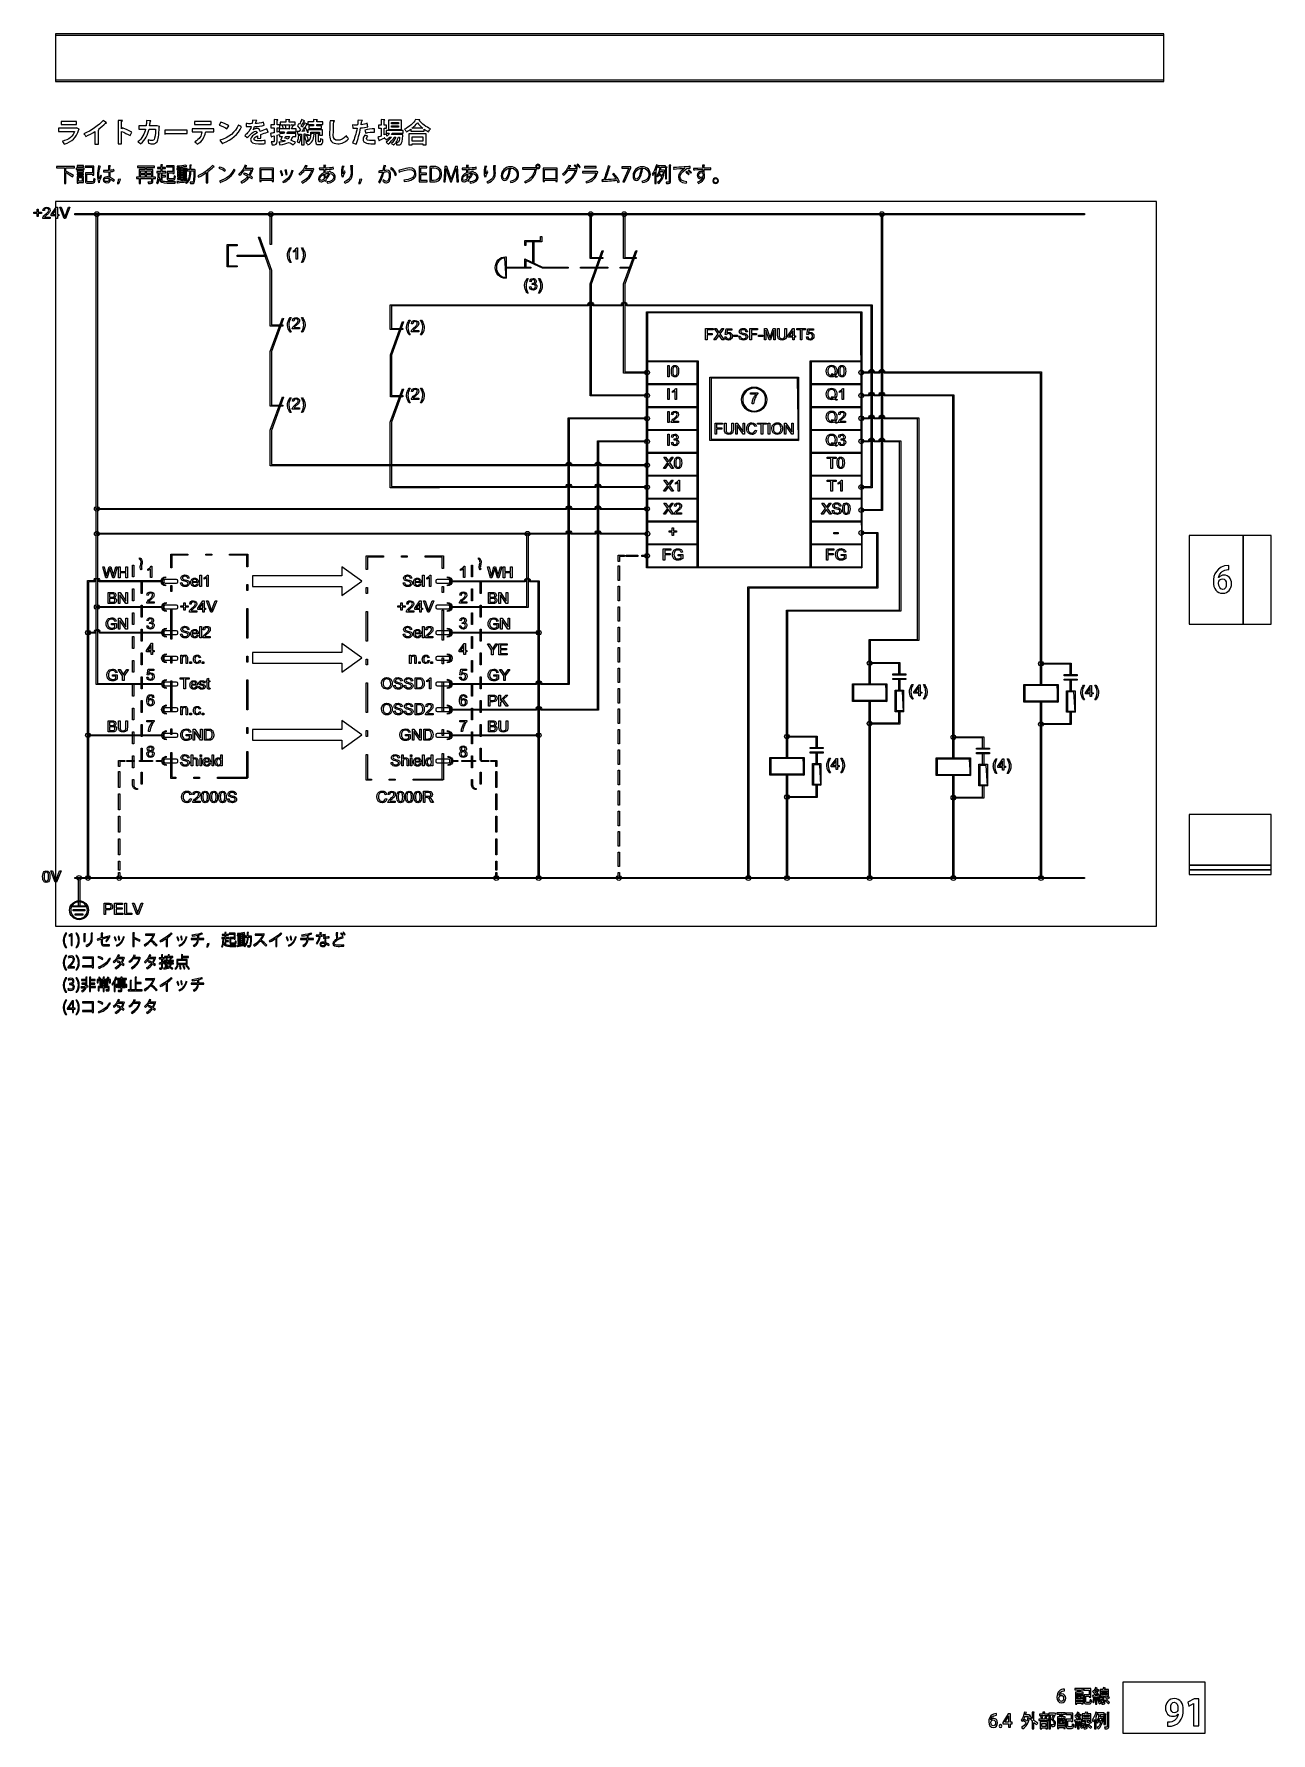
# Model space of a CAD drawing. Extents: x 55 to 793, y 34 to 1048.
import ezdxf

# ---------------------------------------------------------------- set-up
doc = ezdxf.new("R2010")
doc.units = 0
doc.layers.add('1', color=7, linetype='CONTINUOUS')

msp = doc.modelspace()

# ---------------------------------------------------------------- linework, layer by layer
at = {"layer": '1', "color": 7}
for points in [[(67.999998, 1019.626641), (729.439982, 1019.626641), (729.439982, 1047.94664), (67.999998, 1047.94664)], [(67.999998, 1020.506641), (729.439982, 1020.506641), (729.439982, 1046.98664), (67.999998, 1046.98664)], [(80.46875, 995.81986), (71.3125, 995.81986), (71.3125, 993.97611), (80.46875, 993.97611)], [(160.875, 995.81986), (151.0625, 995.81986), (151.0625, 993.94486), (160.875, 993.94486)], [(266.76562, 996.49178), (266.76562, 991.03866), (274.42187, 991.03866), (274.42187, 996.49178)], [(268.48437, 994.39803), (268.48437, 995.16366), (272.64062, 995.16366), (272.64062, 994.39803)], [(201.875, 989.64803), (204.67188, 989.64803), (204.17188, 988.49178), (202, 988.49178)], [(268.48437, 992.36678), (268.48437, 993.13241), (272.64062, 993.13241), (272.64062, 992.36678)], [(280.82807, 981.77303), (280.82807, 982.36678), (287.2187, 982.36678), (287.2187, 981.77303), (289.18745, 981.77303), (289.18745, 988.39803), (278.93745, 988.39803), (278.93745, 981.77303)], [(287.2187, 984.05428), (280.82807, 984.05428), (280.82807, 986.67928), (287.2187, 986.67928)], [(85.20703, 967.1597), (85.20703, 967.83157), (80.410156, 967.83157), (80.410156, 967.1597)], [(80.972656, 962.94095), (80.972656, 958.8472), (81.691406, 958.8472), (81.691406, 959.4097), (84.722656, 959.4097), (84.722656, 962.94095)], [(84.753906, 965.55032), (84.753906, 966.20657), (80.988281, 966.20657), (80.988281, 965.55032)], [(84.753906, 963.9097), (84.753906, 964.58157), (80.988281, 964.58157), (80.988281, 963.9097)], [(81.050781, 969.44095), (81.050781, 968.76907), (84.753906, 968.76907), (84.753906, 969.44095)], [(121.55469, 964.7847), (118.72656, 964.7847), (118.72656, 966.33157), (121.55469, 966.33157)], [(121.55469, 964.06595), (121.55469, 962.45657), (118.72656, 962.45657), (118.72656, 964.06595)], [(125.27344, 964.7847), (122.36719, 964.7847), (122.36719, 966.33157), (125.27344, 966.33157)], [(122.36719, 964.06595), (125.27344, 964.06595), (125.27344, 962.45657), (122.36719, 962.45657)], [(143.14062, 965.69095), (143.14062, 964.80032), (141.57812, 964.80032), (141.57812, 965.69095)], [(141.57812, 964.2222), (143.14062, 964.2222), (143.14062, 963.31595), (141.57812, 963.31595)], [(145.53125, 964.80032), (143.875, 964.80032), (143.875, 965.69095), (145.53125, 965.69095)], [(143.875, 963.31595), (143.875, 964.2222), (145.53125, 964.2222), (145.53125, 963.31595)], [(189.86718, 967.87847), (189.86718, 959.94097), (190.69531, 959.94097), (190.69531, 960.72222), (197.30468, 960.72222), (197.30468, 959.97222), (198.17968, 959.97222), (198.17968, 967.87847)], [(190.69531, 961.51909), (190.69531, 967.08159), (197.30468, 967.08159), (197.30468, 961.51909)], [(289.88671, 960.58159), (286.05859, 960.58159), (286.05859, 964.11284), (289.46483, 964.11284), (289.46483, 964.94097), (286.05859, 964.94097), (286.05859, 968.0347), (289.68359, 968.0347), (289.68359, 968.87845), (285.05859, 968.87845), (285.05859, 959.73782), (289.88671, 959.73782)], [(354.56249, 968.90972)], [(355.89062, 967.98784)], [(359.06639, 967.87847), (359.06639, 959.94097), (359.89453, 959.94097), (359.89453, 960.72222), (366.5039, 960.72222), (366.5039, 959.97222), (367.3789, 959.97222), (367.3789, 967.87847)], [(359.89453, 961.51909), (359.89453, 967.08159), (366.5039, 967.08159), (366.5039, 961.51909)], [(390.58593, 968.98784), (383.74218, 968.98784), (383.74218, 968.19097), (390.58593, 968.19097)], [(405.98046, 967.89409), (410.23046, 967.89409), (410.23046, 967.87849), (406.48046, 959.73786), (407.49608, 959.73786), (411.26171, 968.09724), (411.26171, 968.72224), (405.98046, 968.72224)], [(83.988281, 960.0972), (81.691406, 960.0972), (81.691406, 962.25345), (83.988281, 962.25345)], [(226.65625, 960.59722)], [(229.21874, 962.06597)], [(311.83593, 960.59722)], [(314.39843, 962.06597)], [(335.96874, 961.34722)], [(414.59374, 961.34724)], [(453.11718, 962.31599)], [(461.9492, 962.08161)], [(461.9492, 959.15974)], [(56.995818, 938.996167), (56.995818, 940.828178), (55.177437, 940.828178), (55.177437, 941.593795), (56.995818, 941.593795), (56.995818, 943.412135), (57.770567, 943.412135), (57.770567, 941.593795), (59.588948, 941.593795), (59.588948, 940.828178), (57.770567, 940.828178), (57.770567, 938.996167)], [(68.316855, 937.9161), (68.316855, 939.515692), (65.418383, 939.515692), (65.418383, 940.267637), (68.467247, 944.597018), (69.137177, 944.597018), (69.137177, 940.267637), (70.039531, 940.267637), (70.039531, 939.515692), (69.137177, 939.515692), (69.137177, 937.9161)], [(68.316855, 940.267637), (68.316855, 943.279975), (66.225033, 940.267637)], [(67.999998, 515.630486), (725.039982, 515.630486), (725.039982, 948.057142), (67.999998, 948.057142)], [(79.5835, 940.092767), (79.5835, 940.759433), (682.036605, 940.759433), (682.036605, 940.092767)], [(92.38065, 659.846097), (92.38065, 940.42421), (93.047316, 940.42421), (93.047316, 660.512763), (131.70617, 660.512763), (131.70617, 659.846097)], [(196.206167, 922.454746), (196.206167, 940.4261), (196.872833, 940.4261), (196.872833, 922.454746)], [(387.06217, 913.972767), (387.06217, 940.425891), (387.728837, 940.425891), (387.728837, 914.639433), (394.56217, 914.639433), (394.56217, 913.972767)], [(407.06217, 913.972767), (407.06217, 940.425891), (407.728837, 940.425891), (407.728837, 914.639433), (414.56217, 914.639433), (414.56217, 913.972767)], [(548.88483, 763.612767), (548.88483, 764.279433), (560.827538, 764.279433), (560.827538, 940.425256), (561.494205, 940.425256), (561.494205, 763.612767)], [(196.206163, 873.678057), (196.206163, 906.896805), (189.06033, 926.675451), (189.68533, 926.899409), (196.87283, 907.011389), (196.87283, 874.344723), (203.706163, 874.344723), (203.706163, 873.678057)], [(348.004837, 921.67543), (348.004837, 924.704076), (357.533482, 924.704076), (357.533482, 927.092097), (358.200149, 927.092097), (358.200149, 924.037409), (348.671503, 924.037409), (348.671503, 921.67543)], [(352.768837, 911.161767), (352.768837, 924.3701), (353.435503, 924.3701), (353.435503, 911.161767)], [(170.482205, 908.948124), (170.482205, 922.310103), (176.37283, 922.310103), (176.37283, 921.643437), (171.148872, 921.643437), (171.148872, 909.614791), (176.37283, 909.614791), (176.37283, 908.948124)], [(176.37358, 915.296767), (176.37358, 915.963433), (193.40483, 915.963433), (193.40483, 915.296767)], [(358.57058, 908.262097), (348.672143, 912.848034), (348.672143, 908.59543), (348.005476, 908.59543), (348.005476, 913.892305), (358.716413, 908.928763), (373.97683, 908.928763), (373.97683, 908.262097)], [(387.06217, 831.985787), (387.06217, 898.863389), (394.24967, 918.751409), (394.87467, 918.527451), (387.728837, 898.748805), (387.728837, 832.652453), (420.994461, 832.652453), (420.994461, 831.985787)], [(407.06217, 845.660265), (407.06217, 898.863389), (414.24967, 918.751409), (414.87467, 918.527451), (407.728837, 898.748805), (407.728837, 846.326932), (420.994461, 846.326932), (420.994461, 845.660265)], [(215.340806, 911.655928)], [(215.340806, 911.655928)], [(336.53283, 908.262097), (336.53283, 908.928763), (351.728142, 908.928763), (351.728142, 908.262097)], [(381.36617, 908.262097), (381.36617, 908.928763), (397.590128, 908.928763), (397.590128, 908.262097)], [(404.97683, 908.262097), (404.97683, 908.928763), (410.97683, 908.928763), (410.97683, 908.262097)], [(350.900402, 897.093753)], [(356.851806, 893.365928)], [(420.659676, 729.436381), (420.659676, 882.215017), (549.216966, 882.215017), (549.216966, 729.436381), (548.552899, 881.54835), (421.326342, 881.54835), (421.326342, 730.103047), (548.883632, 730.103047), (548.550299, 729.769714), (549.216966, 729.436381), (548.883632, 729.436381)], [(196.20617, 825.814786), (196.20617, 858.567389), (203.39367, 878.455409), (204.01867, 878.231451), (196.872837, 858.452805), (196.872837, 826.481453), (203.70617, 826.481453), (203.70617, 825.814786)], [(267.8275, 831.548289), (267.8275, 856.530059), (275.015, 876.418079), (275.64, 876.194121), (268.494167, 856.415475), (268.494167, 832.214956), (275.3275, 832.214956), (275.3275, 831.548289)], [(455.911134, 865.4821), (455.911134, 872.163018), (460.418349, 872.163018), (460.418349, 871.374615), (456.795259, 871.374615), (456.795259, 869.305627), (459.930713, 869.305627), (459.930713, 868.517224), (456.795259, 868.517224), (456.795259, 865.4821)], [(482.362113, 865.4821), (482.362113, 872.163018), (486.869327, 872.163018), (486.869327, 871.374615), (483.246238, 871.374615), (483.246238, 869.305627), (486.381691, 869.305627), (486.381691, 868.517224), (483.246238, 868.517224), (483.246238, 865.4821)], [(507.937713, 865.4821), (507.937713, 867.081692), (505.039242, 867.081692), (505.039242, 867.833637), (508.088106, 872.163018), (508.758035, 872.163018), (508.758035, 867.833637), (509.66039, 867.833637), (509.66039, 867.081692), (508.758035, 867.081692), (508.758035, 865.4821)], [(512.530095, 865.4821), (512.530095, 871.374615), (510.328898, 871.374615), (510.328898, 872.163018), (515.624533, 872.163018), (515.624533, 871.374615), (513.414221, 871.374615), (513.414221, 865.4821)], [(215.340806, 870.039042)], [(286.402975, 868.37153)], [(467.461015, 867.232081)], [(472.559263, 867.487287), (472.559263, 868.312148), (475.079474, 868.312148), (475.079474, 867.487287)], [(475.790348, 867.628561)], [(487.59544, 867.487287), (487.59544, 868.312148), (490.115653, 868.312148), (490.115653, 867.487287)], [(507.937713, 867.833637), (507.937713, 870.845975), (505.845892, 867.833637)], [(516.200254, 867.232081)], [(450.884795, 729.770082), (450.884795, 852.324767), (420.99417, 852.324767), (420.99417, 852.991433), (451.551461, 852.991433), (451.551461, 729.770082)], [(518.327539, 729.768752), (518.327539, 852.990103), (548.88483, 852.990103), (548.88483, 852.323437), (518.994205, 852.323437), (518.994205, 729.768752)], [(433.402085, 843.48223), (433.402085, 850.163124), (434.286212, 850.163124), (434.286212, 843.48223)], [(435.511842, 846.777105)], [(436.354953, 846.777105)], [(458.519048, 805.491072), (458.519048, 843.261898), (511.360193, 843.261898), (511.360193, 805.491072), (510.69874, 842.595231), (459.185715, 842.595231), (459.185715, 806.157739), (511.02686, 806.157739), (510.693527, 805.824405), (511.360193, 805.491072), (511.02686, 805.491072)], [(533.319895, 844.206108)], [(535.183542, 846.785508)], [(536.026651, 846.785508)], [(421.226212, 838.670097), (421.226212, 839.336763), (451.45017, 839.336763), (451.45017, 838.670097)], [(433.401953, 829.8081), (433.401953, 836.489018), (434.286078, 836.489018), (434.286078, 829.8081)], [(518.4275, 838.668767), (518.4275, 839.335433), (548.648854, 839.335433), (548.648854, 838.668767)], [(215.340806, 822.178215)], [(286.402975, 827.911963)], [(421.226212, 825.015437), (421.226212, 825.682103), (451.45017, 825.682103), (451.45017, 825.015437)], [(433.401953, 816.134914), (433.401953, 822.815832), (434.286078, 822.815832), (434.286078, 816.134914)], [(484.939504, 822.972767)], [(484.939504, 822.3061)], [(518.4275, 825.014097), (518.4275, 825.680763), (548.648854, 825.680763), (548.648854, 825.014097)], [(533.319895, 830.53292)], [(421.226212, 811.360767), (421.226212, 812.027433), (451.45017, 812.027433), (451.45017, 811.360767)], [(461.595201, 809.184038), (461.595201, 815.864956), (466.102416, 815.864956), (466.102416, 815.076554), (462.479326, 815.076554), (462.479326, 813.007565), (465.61478, 813.007565), (465.61478, 812.219162), (462.479326, 812.219162), (462.479326, 809.184038)], [(473.980126, 809.184038), (473.980126, 815.864956), (474.887039, 815.864956), (478.396194, 810.61957), (478.396194, 815.864956), (479.243861, 815.864956), (479.243861, 809.184038), (478.336949, 809.184038), (474.827792, 814.433983), (474.827792, 809.184038)], [(485.494036, 811.526461)], [(489.164758, 809.184038), (489.164758, 815.076554), (486.963559, 815.076554), (486.963559, 815.864956), (492.259195, 815.864956), (492.259195, 815.076554), (490.048882, 815.076554), (490.048882, 809.184038)], [(493.317058, 809.184038), (493.317058, 815.864956), (494.201184, 815.864956), (494.201184, 809.184038)], [(495.491546, 812.43791)], [(496.403016, 812.424244)], [(503.0118, 809.184043), (503.0118, 815.864956), (503.918711, 815.864956), (507.427868, 810.61957), (507.427868, 815.864956), (508.275534, 815.864956), (508.275534, 809.184038), (507.368621, 809.184038), (503.859466, 814.433983), (503.859466, 809.184038)], [(518.4275, 811.359437), (518.4275, 812.026103), (548.648854, 812.026103), (548.648854, 811.359437)], [(533.319895, 816.859734)], [(433.401953, 802.461728), (433.401953, 809.142646), (434.286078, 809.142646), (434.286078, 802.461728)], [(435.516262, 804.225381)], [(533.319895, 803.186548)], [(535.188095, 804.234766)], [(421.226212, 797.707437), (421.226212, 798.374103), (451.45017, 798.374103), (451.45017, 797.707437)], [(437.324259, 792.083428)], [(438.167368, 792.083428)], [(518.4275, 797.706097), (518.4275, 798.372763), (548.648854, 798.372763), (548.648854, 797.706097)], [(530.731251, 788.797875), (530.731251, 794.69039), (528.530052, 794.69039), (528.530052, 795.478793), (533.825688, 795.478793), (533.825688, 794.69039), (531.615375, 794.69039), (531.615375, 788.797875)], [(534.399537, 792.092762)], [(535.242646, 792.092762)], [(421.226212, 784.052767), (421.226212, 784.719433), (451.45017, 784.719433), (451.45017, 784.052767)], [(518.4275, 784.051437), (518.4275, 784.718103), (548.648854, 784.718103), (548.648854, 784.051437)], [(530.731251, 775.124688), (530.731251, 781.017204), (528.530052, 781.017204), (528.530052, 781.805607), (533.825688, 781.805607), (533.825688, 781.017204), (531.615375, 781.017204), (531.615375, 775.124688)], [(421.226212, 770.398097), (421.226212, 771.064763), (451.45017, 771.064763), (451.45017, 770.398097)], [(518.4275, 770.396767), (518.4275, 771.063433), (548.648854, 771.063433), (548.648854, 770.396767)], [(531.577268, 763.597969)], [(537.770776, 764.746389)], [(538.613884, 764.746389)], [(421.226212, 756.744767), (421.226212, 757.411433), (451.45017, 757.411433), (451.45017, 756.744767)], [(436.036099, 748.849044), (436.036099, 750.681056), (434.217718, 750.681056), (434.217718, 751.446672), (436.036099, 751.446672), (436.036099, 753.265012), (436.810847, 753.265012), (436.810847, 751.446672), (438.629228, 751.446672), (438.629228, 750.681056), (436.810847, 750.681056), (436.810847, 748.849044)], [(481.160873, 544.427688), (481.160873, 718.083931), (558.160871, 718.083931), (558.160871, 749.938097), (548.88483, 749.938097), (548.88483, 750.604763), (558.827538, 750.604763), (558.827538, 717.417264), (481.82754, 717.417264), (481.82754, 544.427688)], [(518.4275, 756.743437), (518.4275, 757.410103), (548.648854, 757.410103), (548.648854, 756.743437)], [(532.499567, 749.783498), (532.499567, 750.608359), (535.019778, 750.608359), (535.019778, 749.783498)], [(304.35417, 705.775437), (304.35417, 706.442103), (349.325524, 706.442103), (349.325524, 749.788457), (349.99219, 749.788457), (349.99219, 705.775437)], [(421.226212, 743.090097), (421.226212, 743.756763), (451.45017, 743.756763), (451.45017, 743.090097)], [(430.71177, 734.095792), (430.71177, 740.77671), (435.218985, 740.77671), (435.218985, 739.988307), (431.595895, 739.988307), (431.595895, 737.919319), (434.731349, 737.919319), (434.731349, 737.130916), (431.595895, 737.130916), (431.595895, 734.095792)], [(518.4275, 743.088767), (518.4275, 743.755433), (548.648854, 743.755433), (548.648854, 743.088767)], [(528.040916, 734.10513), (528.040916, 740.786048), (532.54813, 740.786048), (532.54813, 739.997645), (528.92504, 739.997645), (528.92504, 737.928657), (532.060494, 737.928657), (532.060494, 737.140254), (528.92504, 737.140254), (528.92504, 734.10513)], [(744.559981, 695.786649), (776.639981, 695.786649), (776.639981, 748.666648), (744.559981, 748.666648)], [(776.639981, 695.786649), (793.35998, 695.786649), (793.35998, 748.666648), (776.639981, 748.666648)], [(105.677437, 723.427766), (105.677437, 730.108685), (106.561568, 730.108685), (106.561568, 727.365224), (110.034266, 727.365224), (110.034266, 730.108685), (110.918384, 730.108685), (110.918384, 723.427766), (110.034266, 723.427766), (110.034266, 726.576821), (106.561568, 726.576821), (106.561568, 723.427766)], [(114.001292, 724.019698), (114.001292, 731.13168), (114.667958, 731.13168), (114.667958, 724.019698)], [(136.794727, 729.509323), (136.794727, 737.696827), (147.052539, 737.696827), (147.052539, 737.030156), (137.461394, 737.030156), (137.461394, 729.509323)], [(157.719205, 737.030156), (157.719205, 737.696827), (161.273893, 737.696827), (161.273893, 737.030156)], [(182.151497, 730.131719), (182.151497, 737.030156), (171.940559, 737.030156), (171.940559, 737.696827), (182.818163, 737.696827), (182.818163, 730.131719)], [(250.7875, 721.52877), (238.864834, 730.078103), (238.864834, 724.746103), (185.508835, 724.746103), (185.508835, 718.31277), (238.864834, 718.31277), (238.864834, 712.98077)], [(253.482224, 728.399948), (253.482224, 736.584843), (263.740036, 736.584843), (263.740036, 735.918176), (254.148891, 735.918176), (254.148891, 728.399948)], [(274.406702, 735.918176), (274.406702, 736.584843), (277.963994, 736.584843), (277.963994, 735.918176)], [(298.83639, 729.011927), (298.83639, 735.918176), (288.630661, 735.918176), (288.630661, 736.584843), (299.503056, 736.584843), (299.503056, 729.011927)], [(316.240875, 724.019698), (316.240875, 731.129067), (316.907542, 731.129067), (316.907542, 724.019698)], [(335.242808, 723.4091), (335.242808, 730.090018), (336.126933, 730.090018), (336.126933, 727.346558), (339.599631, 727.346558), (339.599631, 730.090018), (340.483755, 730.090018), (340.483755, 723.4091), (339.599631, 723.4091), (339.599631, 726.558155), (336.126933, 726.558155), (336.126933, 723.4091)], [(403.827497, 721.943097), (403.827497, 730.65143), (404.494163, 730.65143), (404.494163, 721.943097)], [(403.827503, 733.263437), (403.827503, 736.930103), (407.49417, 736.930103), (407.49417, 736.263437), (404.49417, 736.263437), (404.49417, 733.263437)], [(408.651209, 736.263437), (408.651209, 736.930103), (415.5835, 736.930103), (415.5835, 736.263437)], [(417.894167, 736.263437), (417.894167, 736.930103), (421.2275, 736.930103), (421.2275, 736.263437)], [(119.110678, 714.235968), (119.110678, 721.345344), (119.777345, 721.345344), (119.777345, 714.235968)], [(142.638776, 720.555561)], [(149.679948, 721.293835)], [(152.373339, 719.967677)], [(154.231313, 718.4091), (154.231313, 725.090018), (155.051635, 725.090018), (155.051635, 718.4091)], [(275.519008, 720.555561)], [(282.560176, 721.293835)], [(287.111538, 718.4091), (287.111538, 725.090018), (287.931869, 725.090018), (287.931869, 718.4091)], [(321.355458, 714.238635), (321.355458, 721.34801), (322.022125, 721.34801), (322.022125, 714.238448)], [(105.64285, 708.121264), (105.64285, 714.802182), (106.549768, 714.802182), (110.058919, 709.556796), (110.058919, 714.802182), (110.906584, 714.802182), (110.906584, 708.121264), (109.999679, 708.121264), (106.490515, 713.371208), (106.490515, 708.121264)], [(114.001292, 709.798469), (114.001292, 716.907844), (114.667958, 716.907844), (114.667958, 709.798469)], [(136.794727, 715.287969), (136.794727, 718.842656), (137.461394, 718.842656), (137.461394, 715.287969)], [(155.876589, 703.102597), (155.876589, 704.702191), (152.978116, 704.702191), (152.978116, 705.454135), (156.02698, 709.783516), (156.69691, 709.783516), (156.69691, 705.454135), (157.599264, 705.454135), (157.599264, 704.702191), (156.69691, 704.702191), (156.69691, 703.102597)], [(182.151497, 715.907761), (182.151497, 719.465052), (182.818163, 719.465052), (182.818163, 715.907761)], [(253.482224, 714.17599), (253.482224, 717.733282), (254.148891, 717.733282), (254.148891, 714.17599)], [(285.378115, 703.102597), (285.378115, 704.702191), (282.479643, 704.702191), (282.479643, 705.454135), (285.528502, 709.783516), (286.198433, 709.783516), (286.198433, 705.454135), (287.100791, 705.454135), (287.100791, 704.702191), (286.198433, 704.702191), (286.198433, 703.102597)], [(298.83639, 714.790573), (298.83639, 718.34526), (299.503056, 718.34526), (299.503056, 714.790573)], [(301.93683, 718.652249)], [(316.240875, 709.795802), (316.240875, 716.907782), (316.907542, 716.907782), (316.907542, 709.795802)], [(332.622853, 708.102597), (332.622853, 714.783516), (333.529765, 714.783516), (337.038921, 709.538129), (337.038921, 714.783516), (337.886587, 714.783516), (337.886587, 708.102597), (336.979675, 708.102597), (333.470519, 713.352542), (333.470519, 708.102597)], [(403.827497, 709.747785), (403.827497, 718.458722), (404.494163, 718.458722), (404.494163, 709.747785)], [(764.519534, 716.553419)], [(92.713983, 705.775437), (92.713983, 706.442103), (131.70617, 706.442103), (131.70617, 705.775437)], [(105.640983, 692.814762), (105.640983, 699.495681), (106.547888, 699.495681), (110.057052, 694.250293), (110.057052, 699.495681), (110.904717, 699.495681), (110.904717, 692.814762), (109.997799, 692.814762), (106.488648, 698.064706), (106.488648, 692.814762)], [(114.001292, 695.574386), (114.001292, 702.686365), (114.667958, 702.686365), (114.667958, 695.574386)], [(119.110678, 700.011886), (119.110678, 707.123865), (119.777345, 707.123865), (119.777345, 700.011886)], [(136.794727, 686.842657), (136.794727, 704.621302), (137.461394, 704.621302), (137.461394, 686.842657)], [(144.557418, 704.182665), (144.557418, 706.014676), (142.739037, 706.014676), (142.739037, 706.780293), (144.557418, 706.780293), (144.557418, 708.598633), (145.332167, 708.598633), (145.332167, 706.780293), (147.150548, 706.780293), (147.150548, 706.014676), (145.332167, 706.014676), (145.332167, 704.182665)], [(155.876589, 705.454135), (155.876589, 708.466473), (153.784767, 705.454135)], [(182.151497, 687.465053), (182.151497, 705.241094), (182.818163, 705.241094), (182.818163, 687.465053)], [(253.482224, 685.733283), (253.482224, 703.509324), (254.148891, 703.509324), (254.148891, 685.733283)], [(274.058946, 704.182665), (274.058946, 706.014676), (272.240566, 706.014676), (272.240566, 706.780293), (274.058946, 706.780293), (274.058946, 708.598633), (274.833695, 708.598633), (274.833695, 706.780293), (276.652071, 706.780293), (276.652071, 706.014676), (274.833695, 706.014676), (274.833695, 704.182665)], [(285.378115, 705.454135), (285.378115, 708.466473), (283.286294, 705.454135)], [(298.83639, 686.345261), (298.83639, 704.123906), (299.503056, 704.123906), (299.503056, 686.345261)], [(301.93683, 703.344183)], [(316.240875, 695.574386), (316.240875, 702.686365), (316.907542, 702.686365), (316.907542, 695.574386)], [(321.355458, 700.014553), (321.355458, 707.126531), (322.022125, 707.126531), (322.022125, 700.014553)], [(333.656998, 692.796096), (333.656998, 699.477014), (334.56391, 699.477014), (338.073066, 694.231627), (338.073066, 699.477014), (338.920732, 699.477014), (338.920732, 692.796096), (338.013821, 692.796096), (334.504664, 698.046039), (334.504664, 692.796096)], [(403.827497, 697.555076), (403.827497, 706.263409), (404.494163, 706.263409), (404.494163, 697.555076)], [(119.110678, 685.790532), (119.110678, 692.90251), (119.777345, 692.90251), (119.777345, 685.790532)], [(122.516061, 694.821125)], [(142.638776, 689.942557)], [(149.679948, 690.680831)], [(152.373336, 689.354666)], [(154.231313, 687.796096), (154.231313, 694.477014), (155.051635, 694.477014), (155.051635, 687.796096)], [(275.519008, 689.942562)], [(282.560176, 690.680831)], [(287.111538, 687.796096), (287.111538, 694.477014), (287.931869, 694.477014), (287.931869, 687.796096)], [(304.35417, 690.466097), (304.35417, 691.132763), (356.38021, 691.132763), (356.38021, 690.466097)], [(309.156896, 694.802459)], [(321.355458, 685.793198), (321.355458, 692.905178), (322.022125, 692.905178), (322.022125, 685.793136)], [(403.827497, 685.359764), (403.827497, 694.070702), (404.494163, 694.070702), (404.494163, 685.359764)], [(114.001292, 681.353032), (114.001292, 688.46501), (114.667958, 688.46501), (114.667958, 681.353032)], [(125.141068, 677.750924), (125.141068, 679.350516), (122.242595, 679.350516), (122.242595, 680.102461), (125.291454, 684.431842), (125.961386, 684.431842), (125.961386, 680.102461), (126.863744, 680.102461), (126.863744, 679.350516), (125.961386, 679.350516), (125.961386, 677.750924)], [(125.141068, 680.102461), (125.141068, 683.114799), (123.049247, 680.102461)], [(250.7875, 675.71143), (238.864834, 684.25943), (238.864834, 678.92743), (185.508835, 678.92743), (185.508835, 672.49543), (238.864834, 672.49543), (238.864834, 667.16343)], [(301.93683, 688.034853)], [(311.781929, 677.732258), (311.781929, 679.33185), (308.883458, 679.33185), (308.883458, 680.083795), (311.932322, 684.413176), (312.602252, 684.413176), (312.602252, 680.083795), (313.504607, 680.083795), (313.504607, 679.33185), (312.602252, 679.33185), (312.602252, 677.732258)], [(311.781929, 680.083795), (311.781929, 683.096133), (309.690108, 680.083795)], [(316.240875, 681.353032), (316.240875, 688.462406), (316.907542, 688.462406), (316.907542, 681.353032)], [(332.650197, 677.489593), (332.650197, 684.170512), (337.480983, 684.170512), (337.480983, 683.382109), (333.534322, 683.382109), (333.534322, 681.335907), (337.230329, 681.335907), (337.230329, 680.552061), (333.534322, 680.552061), (333.534322, 678.277996), (337.635933, 678.277996), (337.635933, 677.489593)], [(403.827497, 673.167057), (403.827497, 681.87539), (404.494163, 681.87539), (404.494163, 673.167057)], [(114.001292, 667.131803), (114.001292, 674.241179), (114.667958, 674.241179), (114.667958, 667.131803)], [(119.110678, 671.569303), (119.110678, 678.678679), (119.777345, 678.678679), (119.777345, 671.569303)], [(136.794727, 672.621303), (136.794727, 676.175991), (137.461394, 676.175991), (137.461394, 672.621303)], [(148.256561, 672.489593), (148.256561, 673.423829), (149.190816, 673.423829), (149.190816, 672.489593)], [(153.777074, 674.262361)], [(155.51798, 672.489593), (155.51798, 673.423829), (156.452236, 673.423829), (156.452236, 672.489593)], [(182.151497, 673.241095), (182.151497, 676.798387), (182.818163, 676.798387), (182.818163, 673.241095)], [(253.482224, 671.509324), (253.482224, 675.066616), (254.148891, 675.066616), (254.148891, 671.509324)], [(284.776837, 672.489593), (284.776837, 673.423829), (285.711088, 673.423829), (285.711088, 672.489593)], [(290.297356, 674.262362)], [(292.038259, 672.489593), (292.038259, 673.423829), (292.97251, 673.423829), (292.97251, 672.489593)], [(298.83639, 672.123907), (298.83639, 675.678595), (299.503056, 675.678595), (299.503056, 672.123907)], [(301.93683, 672.725513)], [(316.240875, 667.129136), (316.240875, 674.241116), (316.907542, 674.241116), (316.907542, 667.129136)], [(321.355458, 671.571969), (321.355458, 678.681344), (322.022125, 678.681344), (322.022125, 671.571783)], [(403.827497, 660.974349), (403.827497, 669.682682), (404.494163, 669.682682), (404.494163, 660.974349)], [(571.227267, 665.827437), (571.227267, 672.327437), (553.82883, 672.327437), (553.82883, 672.994103), (571.893934, 672.994103), (571.893934, 665.827437)], [(673.502003, 665.446097), (673.502003, 671.946097), (656.10617, 671.946097), (656.10617, 672.612763), (674.16867, 672.612763), (674.16867, 665.446097)], [(114.001292, 652.907721), (114.001292, 660.019699), (114.667958, 660.019699), (114.667958, 652.907721)], [(119.110678, 657.345221), (119.110678, 664.457199), (119.777345, 664.457199), (119.777345, 657.345221)], [(122.511475, 664.19441)], [(136.794727, 644.175992), (136.794727, 661.954637), (137.461394, 661.954637), (137.461394, 644.175992)], [(144.63945, 657.183092), (144.63945, 663.075607), (142.438253, 663.075607), (142.438253, 663.86401), (147.733888, 663.86401), (147.733888, 663.075607), (145.523575, 663.075607), (145.523575, 657.183092)], [(149.157274, 660.067827)], [(182.151497, 644.798388), (182.151497, 662.574429), (182.818163, 662.574429), (182.818163, 644.798388)], [(253.482224, 643.066617), (253.482224, 660.842658), (254.148891, 660.842658), (254.148891, 643.066617)], [(262.596087, 660.436963)], [(263.507557, 660.423296)], [(269.825612, 659.329564)], [(276.051019, 659.329564)], [(298.83639, 643.678596), (298.83639, 661.457241), (299.503056, 661.457241), (299.503056, 643.678596)], [(309.152341, 664.175744)], [(316.240875, 652.907721), (316.240875, 660.019699), (316.907542, 660.019699), (316.907542, 652.907721)], [(321.355458, 657.347887), (321.355458, 664.459866), (322.022125, 664.459866), (322.022125, 657.347887)], [(543.560713, 649.759303), (543.560713, 660.285342), (564.094565, 660.285342), (564.094565, 649.759303), (563.448739, 659.618676), (544.227379, 659.618676), (544.227379, 650.425969), (563.761232, 650.425969), (563.427899, 650.092636), (564.094565, 649.759303), (563.761232, 649.759303)], [(543.894153, 650.091383), (563.760819, 650.091383), (563.760819, 659.951382), (543.894153, 659.951382)], [(567.68483, 665.494097), (567.68483, 666.160763), (575.43483, 666.160763), (575.43483, 665.494097)], [(567.68483, 662.827437), (567.68483, 663.494103), (575.43483, 663.494103), (575.43483, 662.827437)], [(571.226167, 656.202437), (571.226167, 663.16077), (571.892833, 663.16077), (571.892833, 656.202437)], [(583.193471, 653.011345), (583.193471, 654.610945), (580.294998, 654.610945), (580.294998, 655.362886), (583.343857, 659.692271), (584.013788, 659.692271), (584.013788, 655.362886), (584.916146, 655.362886), (584.916146, 654.610945), (584.013788, 654.610945), (584.013788, 653.011345)], [(645.839363, 649.376489), (645.839363, 659.902529), (666.370603, 659.902529), (666.370603, 649.376489), (665.724776, 659.235862), (646.50603, 659.235862), (646.50603, 650.043156), (666.03727, 650.043156), (665.703936, 649.709823), (666.370603, 649.376489), (666.03727, 649.376489)], [(646.171483, 649.708716), (666.03815, 649.708716), (666.03815, 659.570049), (646.171483, 659.570049)], [(669.96083, 665.112767), (669.96083, 665.779433), (677.71083, 665.779433), (677.71083, 665.112767)], [(669.96083, 662.446097), (669.96083, 663.112763), (677.71083, 663.112763), (677.71083, 662.446097)], [(673.502167, 655.818493), (673.502167, 662.77943), (674.168833, 662.77943), (674.168833, 655.818493)], [(685.469335, 652.628714), (685.469335, 654.228301), (682.570862, 654.228301), (682.570862, 654.980242), (685.619734, 659.309627), (686.289653, 659.309627), (686.289653, 654.980242), (687.192011, 654.980242), (687.192011, 654.228301), (686.289653, 654.228301), (686.289653, 652.628714)], [(119.110678, 643.123866), (119.110678, 650.235845), (119.777345, 650.235845), (119.777345, 643.123866)], [(123.418392, 649.302606)], [(126.768037, 652.182786)], [(151.850663, 658.741676)], [(153.398741, 658.627745)], [(160.184626, 657.916819)], [(301.93683, 657.416183)], [(310.059254, 649.28394)], [(313.408902, 652.16412)], [(321.355458, 643.126533), (321.355458, 650.238513), (322.022125, 650.238513), (322.022125, 643.12647)], [(332.595509, 646.876584), (332.595509, 653.557502), (333.479634, 653.557502), (333.479634, 650.244386), (336.797381, 653.557502), (337.995963, 653.557502), (335.193196, 650.850501), (338.119011, 646.876584), (336.952331, 646.876584), (334.573397, 650.258058), (333.479634, 649.191663), (333.479634, 646.876584)], [(403.827497, 648.779036), (403.827497, 657.489973), (404.494163, 657.489973), (404.494163, 648.779036)], [(553.496837, 544.431314), (553.496837, 650.09277), (554.163503, 650.09277), (554.163503, 544.431314)], [(569.004788, 643.646097), (569.004788, 656.536721), (574.114163, 656.536721), (574.114163, 643.646097), (573.465726, 655.870055), (569.671455, 655.870055), (569.671455, 644.312763), (573.78083, 644.312763), (573.447497, 643.97943), (574.114163, 643.646097), (573.78083, 643.646097)], [(583.193471, 655.362886), (583.193471, 658.375224), (581.101649, 655.362886)], [(586.519849, 651.047181)], [(655.774167, 544.428853), (655.774167, 649.7101), (656.440833, 649.7101), (656.440833, 544.428853)], [(671.282128, 643.264767), (671.282128, 656.152787), (676.391503, 656.152787), (676.391503, 643.264767), (675.743066, 655.486121), (671.948795, 655.486121), (671.948795, 643.931433), (676.05817, 643.931433), (675.724837, 643.5981), (676.391503, 643.264767), (676.05817, 643.264767)], [(685.469335, 654.980242), (685.469335, 657.99258), (683.377513, 654.980242)], [(688.795713, 650.664537)], [(114.001292, 638.686366), (114.001292, 645.798345), (114.667958, 645.798345), (114.667958, 638.686366)], [(148.256561, 641.867251), (148.256561, 642.801486), (149.190816, 642.801486), (149.190816, 641.867251)], [(153.777074, 643.640019)], [(155.51798, 641.867251), (155.51798, 642.801486), (156.452236, 642.801486), (156.452236, 641.867251)], [(262.596087, 645.121123)], [(263.507557, 645.107457)], [(269.825612, 644.013724)], [(276.051019, 644.013724)], [(301.93683, 642.106853)], [(316.240875, 638.686366), (316.240875, 645.795741), (316.907542, 645.795741), (316.907542, 638.686366)], [(403.827497, 636.586328), (403.827497, 645.294661), (404.494163, 645.294661), (404.494163, 636.586328)], [(553.82773, 636.284118), (553.82773, 636.950784), (571.226167, 636.950784), (571.226167, 643.97943), (571.892833, 643.97943), (571.892833, 636.284118)], [(656.106334, 635.902788), (656.106334, 636.569454), (673.502167, 636.569454), (673.502167, 643.5981), (674.168833, 643.5981), (674.168833, 635.902788)], [(87.41234, 629.227768), (87.41234, 629.894433), (131.7065, 629.894433), (131.7065, 629.227768)], [(114.001292, 624.465137), (114.001292, 631.574513), (114.667958, 631.574513), (114.667958, 624.465137)], [(119.110678, 628.902637), (119.110678, 636.012013), (119.777345, 636.012013), (119.777345, 628.902637)], [(136.794727, 629.954637), (136.794727, 633.509325), (137.461394, 633.509325), (137.461394, 629.954637)], [(150.191865, 626.56075), (150.191865, 633.241668), (151.098777, 633.241668), (154.607933, 627.99628), (154.607933, 633.241668), (155.455599, 633.241668), (155.455599, 626.56075), (154.548687, 626.56075), (151.039531, 631.810693), (151.039531, 626.56075)], [(182.151497, 630.574429), (182.151497, 634.131721), (182.818163, 634.131721), (182.818163, 630.574429)], [(250.7875, 629.8941), (238.864834, 638.4421), (238.864834, 633.1101), (185.508835, 633.1101), (185.508835, 626.6781), (238.864834, 626.6781), (238.864834, 621.3461)], [(253.482224, 628.842659), (253.482224, 632.399951), (254.148891, 632.399951), (254.148891, 628.842659)], [(281.01874, 626.56075), (281.01874, 633.241668), (281.925657, 633.241668), (285.434809, 627.99628), (285.434809, 633.241668), (286.282473, 633.241668), (286.282473, 626.56075), (285.375569, 626.56075), (281.866404, 631.810693), (281.866404, 626.56075)], [(298.83639, 629.457241), (298.83639, 633.011929), (299.503056, 633.011929), (299.503056, 629.457241)], [(304.35417, 629.227437), (304.35417, 629.894103), (356.38021, 629.894103), (356.38021, 629.227437)], [(316.240875, 624.462471), (316.240875, 631.57445), (316.907542, 631.57445), (316.907542, 624.462471)], [(321.355458, 628.905304), (321.355458, 636.014678), (322.022125, 636.014678), (322.022125, 628.905117)], [(403.827497, 624.391017), (403.827497, 633.101954), (404.494163, 633.101954), (404.494163, 624.391017)], [(521.893937, 621.940767), (521.893937, 628.440767), (504.4955, 628.440767), (504.4955, 629.107433), (522.560604, 629.107433), (522.560604, 621.940767)], [(621.228607, 621.558097), (621.228607, 628.058097), (603.83017, 628.058097), (603.83017, 628.724763), (621.895274, 628.724763), (621.895274, 621.558097)], [(119.110678, 614.678555), (119.110678, 621.790533), (119.777345, 621.790533), (119.777345, 614.678555)], [(123.345473, 618.452625)], [(123.609792, 621.537879)], [(123.773858, 620.147919)], [(136.794727, 603.866097), (136.794727, 619.287971), (137.461394, 619.287971), (137.461394, 604.532763), (139.818164, 604.532763), (139.818164, 603.866097)], [(164.706185, 603.866097), (164.706185, 604.532763), (182.151497, 604.532763), (182.151497, 619.907763), (182.818163, 619.907763), (182.818163, 604.19943), (182.48483, 604.19943), (182.48483, 603.866097)], [(281.391077, 602.751513), (281.391077, 603.41818), (298.83639, 603.41818), (298.83639, 618.790575), (299.503056, 618.790575), (299.503056, 603.084847), (299.169723, 603.084847), (299.169723, 602.751513)], [(301.93683, 626.797513)], [(309.986337, 618.433959)], [(310.250663, 621.519213)], [(310.414726, 620.129253)], [(321.355458, 614.681222), (321.355458, 621.7932), (322.022125, 621.7932), (322.022125, 614.681222)], [(403.827497, 612.198308), (403.827497, 620.906641), (404.494163, 620.906641), (404.494163, 612.198308)], [(518.3515, 621.607437), (518.3515, 622.274103), (526.1015, 622.274103), (526.1015, 621.607437)], [(518.3515, 618.940767), (518.3515, 619.607433), (526.1015, 619.607433), (526.1015, 618.940767)], [(521.892837, 612.315767), (521.892837, 619.2741), (522.559503, 619.2741), (522.559503, 612.315767)], [(617.68617, 621.224767), (617.68617, 621.891433), (625.43617, 621.891433), (625.43617, 621.224767)], [(617.68617, 618.558097), (617.68617, 619.224763), (625.43617, 619.224763), (625.43617, 618.558097)], [(621.227497, 611.933097), (621.227497, 618.89143), (621.894163, 618.89143), (621.894163, 611.933097)], [(105.711503, 610.919437), (105.711503, 614.586103), (109.37817, 614.586103), (109.37817, 613.919437), (106.37817, 613.919437), (106.37817, 610.919437)], [(110.565878, 613.919437), (110.565878, 614.586103), (114.917441, 614.586103), (114.917441, 613.919437)], [(114.001292, 610.241055), (114.001292, 617.353034), (114.667958, 617.353034), (114.667958, 610.241055)], [(118.084108, 613.919437), (118.084108, 614.586103), (125.99817, 614.586103), (125.99817, 613.919437)], [(128.372837, 613.918097), (128.372837, 614.584763), (131.70617, 614.584763), (131.70617, 613.918097)], [(142.638776, 613.39138)], [(154.2541, 616.982488), (154.2541, 617.925837), (155.074422, 617.925837), (155.074422, 616.982488)], [(154.2541, 611.244919), (154.2541, 616.084712), (155.074422, 616.084712), (155.074422, 611.244919)], [(156.941367, 614.129654)], [(159.634782, 612.803502)], [(161.492733, 611.244919), (161.492733, 617.925837), (162.313055, 617.925837), (162.313055, 611.244919)], [(164.129868, 613.660257)], [(253.482224, 602.751513), (253.482224, 618.175992), (254.148891, 618.175992), (254.148891, 603.41818), (256.503057, 603.41818), (256.503057, 602.751513)], [(268.257592, 613.391386)], [(279.872916, 616.982488), (279.872916, 617.925837), (280.693234, 617.925837), (280.693234, 616.982488)], [(279.872916, 611.244919), (279.872916, 616.084712), (280.693234, 616.084712), (280.693234, 611.244919)], [(282.560176, 614.129654)], [(287.111538, 611.244919), (287.111538, 617.925837), (287.931869, 617.925837), (287.931869, 611.244919)], [(289.748691, 613.660257)], [(302.3275, 611.485579)], [(304.74483, 613.918097), (304.74483, 614.584763), (308.078163, 614.584763), (308.078163, 613.918097)], [(310.5355, 613.919437), (310.5355, 614.586103), (318.728208, 614.586103), (318.728208, 613.919437)], [(316.240875, 610.241055), (316.240875, 617.353034), (316.907542, 617.353034), (316.907542, 610.241055)], [(322.006854, 613.919437), (322.006854, 614.586103), (326.512062, 614.586103), (326.512062, 613.919437)], [(330.74217, 610.919437), (330.74217, 613.919437), (327.74217, 613.919437), (327.74217, 614.586103), (331.408837, 614.586103), (331.408837, 610.919437)], [(403.827497, 600.0056), (403.827497, 608.713933), (404.494163, 608.713933), (404.494163, 600.0056)], [(494.22738, 605.871277), (494.22738, 616.397317), (514.761233, 616.397317), (514.761233, 605.871277), (514.115407, 615.73065), (494.894047, 615.73065), (494.894047, 606.537944), (514.4279, 606.537944), (514.094567, 606.20461), (514.761233, 605.871277), (514.4279, 605.871277)], [(494.56082, 606.203384), (514.427487, 606.203384), (514.427487, 616.064717), (494.56082, 616.064717)], [(519.671458, 599.759437), (519.671458, 612.650061), (524.780833, 612.650061), (524.780833, 599.759437), (524.132396, 611.983395), (520.338125, 611.983395), (520.338125, 600.426103), (524.4475, 600.426103), (524.114167, 600.09277), (524.780833, 599.759437), (524.4475, 599.759437)], [(533.856887, 609.126495), (533.856887, 610.726095), (530.958414, 610.726095), (530.958414, 611.478036), (534.007273, 615.807422), (534.677205, 615.807422), (534.677205, 611.478036), (535.579563, 611.478036), (535.579563, 610.726095), (534.677205, 610.726095), (534.677205, 609.126495)], [(533.856887, 611.478036), (533.856887, 614.490375), (531.765066, 611.478036)], [(593.563311, 605.488464), (593.563311, 616.017117), (614.094564, 616.017117), (614.094564, 605.488464), (613.448738, 615.35045), (594.229978, 615.35045), (594.229978, 606.15513), (613.761231, 606.15513), (613.427898, 605.821797), (614.094564, 605.488464), (613.761231, 605.488464)], [(593.894151, 605.82205), (613.760818, 605.82205), (613.760818, 615.683384), (593.894151, 615.683384)], [(619.006128, 599.378097), (619.006128, 612.266117), (624.115503, 612.266117), (624.115503, 599.378097), (623.467066, 611.599451), (619.672795, 611.599451), (619.672795, 600.044763), (623.78217, 600.044763), (623.448837, 599.71143), (624.115503, 599.378097), (623.78217, 599.378097)], [(633.192732, 608.743838), (633.192732, 610.343438), (630.294259, 610.343438), (630.294259, 611.095379), (633.343132, 615.424764), (634.01305, 615.424764), (634.01305, 611.095379), (634.915408, 611.095379), (634.915408, 610.343438), (634.01305, 610.343438), (634.01305, 608.743838)], [(633.192732, 611.095379), (633.192732, 614.107717), (631.100911, 611.095379)], [(105.711497, 598.478458), (105.711497, 608.04877), (106.378163, 608.04877), (106.378163, 598.478458)], [(119.110678, 600.457201), (119.110678, 607.56918), (119.777345, 607.56918), (119.777345, 600.457201)], [(150.484831, 603.866097), (150.484831, 604.532763), (154.039519, 604.532763), (154.039519, 603.866097)], [(267.169724, 602.751513), (267.169724, 603.41818), (270.72441, 603.41818), (270.72441, 602.751513)], [(321.355458, 600.459805), (321.355458, 607.571784), (322.022125, 607.571784), (322.022125, 600.459805)], [(330.742167, 598.478458), (330.742167, 608.04877), (331.408833, 608.04877), (331.408833, 598.478458)], [(504.162167, 544.429994), (504.162167, 606.20343), (504.828833, 606.20343), (504.828833, 544.429994)], [(504.4944, 592.397458), (504.4944, 593.064124), (521.892837, 593.064124), (521.892837, 600.09277), (522.559503, 600.09277), (522.559503, 592.397458)], [(537.183266, 607.162331)], [(603.496837, 544.428872), (603.496837, 605.8221), (604.163503, 605.8221), (604.163503, 544.428872)], [(603.82906, 592.016118), (603.82906, 592.682784), (621.227497, 592.682784), (621.227497, 599.71143), (621.894163, 599.71143), (621.894163, 592.016118)], [(636.519097, 606.779674)], [(105.711497, 585.082625), (105.711497, 594.650333), (106.378163, 594.650333), (106.378163, 585.082625)], [(148.322551, 591.812902)], [(155.151022, 592.765367)], [(155.994131, 592.765367)], [(160.340416, 592.765367)], [(161.183526, 592.765367)], [(165.529811, 592.765367)], [(166.37292, 592.765367)], [(170.751107, 591.616947)], [(264.859928, 591.812902)], [(271.6884, 592.765367)], [(272.531509, 592.765367)], [(276.87779, 592.765367)], [(277.720895, 592.765367)], [(282.06719, 592.765367)], [(282.910295, 592.765367)], [(330.742167, 585.082625), (330.742167, 594.650333), (331.408833, 594.650333), (331.408833, 585.082625)], [(403.827497, 587.810287), (403.827497, 596.51862), (404.494163, 596.51862), (404.494163, 587.810287)], [(105.711497, 571.684188), (105.711497, 581.2545), (106.378163, 581.2545), (106.378163, 571.684188)], [(330.742167, 571.684188), (330.742167, 581.2545), (331.408833, 581.2545), (331.408833, 571.684188)], [(403.827497, 575.617581), (403.827497, 584.325914), (404.494163, 584.325914), (404.494163, 575.617581)], [(744.559981, 552.106653), (793.35998, 552.106653), (793.35998, 582.346652), (744.559981, 582.346652)], [(105.711497, 558.28575), (105.711497, 567.856063), (106.378163, 567.856063), (106.378163, 558.28575)], [(330.742167, 558.28575), (330.742167, 567.856063), (331.408833, 567.856063), (331.408833, 558.28575)], [(403.827497, 563.422261), (403.827497, 572.133207), (404.494163, 572.133207), (404.494163, 563.422261)], [(403.827497, 551.229554), (403.827497, 559.937888), (404.494163, 559.937888), (404.494163, 551.229554)], [(105.711497, 549.197209), (105.711497, 554.46023), (106.378163, 554.46023), (106.378163, 549.197209)], [(105.711497, 544.428767), (105.711497, 547.7621), (106.378163, 547.7621), (106.378163, 544.428767)], [(330.742167, 549.197209), (330.742167, 554.46023), (331.408833, 554.46023), (331.408833, 549.197209)], [(330.742167, 544.428767), (330.742167, 547.7621), (331.408833, 547.7621), (331.408833, 544.428767)], [(403.827497, 544.428767), (403.827497, 547.7621), (404.494163, 547.7621), (404.494163, 544.428767)], [(744.559981, 549.306653), (793.35998, 549.306653), (793.35998, 552.106653), (744.559981, 552.106653)], [(744.559981, 546.426653), (793.35998, 546.426653), (793.35998, 549.306653), (744.559981, 549.306653)], [(60.365337, 545.239237)], [(61.208446, 545.239237)], [(79.5835, 544.095437), (79.5835, 544.762103), (682.036605, 544.762103), (682.036605, 544.095437)], [(81.696622, 527.53277), (81.696622, 544.45204), (82.457038, 544.45204), (82.457038, 527.53277)], [(77.3915, 527.152562), (77.3915, 527.912978), (86.761291, 527.912978), (86.761291, 527.152562)], [(103.251084, 522.6929), (103.251084, 529.373794), (108.081882, 529.373794), (108.081882, 528.585394), (104.135211, 528.585394), (104.135211, 526.539199), (107.831228, 526.539199), (107.831228, 525.755356), (104.135211, 525.755356), (104.135211, 523.4813), (108.236833, 523.4813), (108.236833, 522.6929)], [(109.421818, 522.6929), (109.421818, 529.373794), (110.305946, 529.373794), (110.305946, 523.4813), (113.596358, 523.4813), (113.596358, 522.6929)], [(78.5635, 524.821892), (78.5635, 525.582308), (85.592146, 525.582308), (85.592146, 524.821892)], [(79.734167, 522.219222), (79.734167, 522.979638), (84.419063, 522.979638), (84.419063, 522.219222)], [(82.076518, 520.215121)], [(82.076518, 519.548454)], [(78.050781, 504.13626), (78.050781, 511.08939), (77.378906, 511.08939), (75.941406, 510.27689), (76.128906, 509.69876), (77.269531, 510.37064), (77.285161, 510.37064), (77.285161, 504.13626)], [(178.5625, 508.74564), (178.5625, 508.05814), (177.35937, 508.05814), (177.35937, 508.74564)], [(177.35937, 507.60501), (178.5625, 507.60501), (178.5625, 506.90189), (177.35937, 506.90189)], [(180.42187, 508.05814), (179.14062, 508.05814), (179.14062, 508.74564), (180.42187, 508.74564)], [(179.14062, 506.90189), (179.14062, 507.60501), (180.42187, 507.60501), (180.42187, 506.90189)], [(84.238281, 497.14017), (84.238281, 496.51517), (89.988281, 496.51517), (89.988281, 491.98392), (84.144531, 491.98392), (84.144531, 491.35892), (89.988281, 491.35892), (89.988281, 490.84329), (90.660156, 490.84329), (90.660156, 497.14017)], [(140.98828, 493.40582), (140.98828, 495.31207), (146.01953, 495.31207), (146.01953, 493.40582)], [(98.70703, 482.10506), (98.70703, 481.02694), (94.988281, 481.02694), (94.988281, 482.10506)], [(104.25391, 479.26131), (104.81641, 479.26131), (104.81641, 480.33944), (109.92578, 480.33944), (109.92578, 479.27694), (110.51953, 479.27694), (110.51953, 480.83944), (104.25391, 480.83944)], [(109.67578, 483.29256), (105.14453, 483.29256), (105.14453, 481.43319), (109.67578, 481.43319)], [(109.05078, 482.83944), (109.05078, 481.90194), (105.73828, 481.90194), (105.73828, 482.83944)], [(78.832031, 466.16756), (79.785156, 466.16756), (79.785156, 466.76131), (78.832031, 466.76131), (78.832031, 471.16756), (78.035156, 471.16756), (75.066406, 466.65194), (75.066406, 466.16756), (78.097656, 466.16756), (78.097656, 464.21444), (78.832031, 464.21444)], [(84.234375, 470.49569), (84.234375, 469.87069), (89.984374, 469.87069), (89.984374, 465.33944), (84.140625, 465.33944), (84.140625, 464.71444), (89.984374, 464.71444), (89.984374, 464.19881), (90.65625, 464.19881), (90.65625, 470.49569)], [(677.84375, 60.147169), (677.84375, 58.678419), (676.609375, 58.678419), (676.609375, 51.584669), (677.421875, 51.584669), (677.421875, 52.225294), (680.328125, 52.225294), (680.328125, 51.725294), (681.171874, 51.725294), (681.171874, 58.678419), (679.84375, 58.678419), (679.84375, 60.147169), (681.46875, 60.147169), (681.46875, 60.990919), (676.265625, 60.990919), (676.265625, 60.147169)], [(704.879982, 34.346666), (753.999981, 34.346666), (753.999981, 64.586665), (704.879982, 64.586665)], [(668.277344, 53.240919)], [(677.421875, 53.944044), (680.328125, 53.944044), (680.328125, 53.037794), (677.421875, 53.037794)], [(678.546874, 58.678419), (678.546874, 60.147169), (679.140625, 60.147169), (679.140625, 58.678419)], [(695.484374, 59.569044), (695.484374, 58.787794), (692.234374, 58.787794), (692.234374, 59.569044)], [(695.484374, 58.053419), (695.484374, 57.256544), (692.234374, 57.256544), (692.234374, 58.053419)], [(735.601562, 52.697949)], [(750.183593, 38.588575), (750.183593, 54.682325), (747.542969, 54.682325), (743.621093, 52.682325), (744.308593, 50.4167), (747.074218, 51.869825), (747.121098, 51.869825), (747.121098, 38.588575)], [(637.85547, 39.912794), (638.85547, 39.912794), (638.85547, 40.834669), (637.85547, 40.834669), (637.85547, 45.803419), (636.48047, 45.803419), (633.339845, 40.709669), (633.339845, 39.912794), (636.683594, 39.912794), (636.683594, 37.787794), (637.85547, 37.787794)], [(656.519531, 36.83467), (656.519531, 37.39717), (658.925781, 37.39717), (658.925781, 36.881544), (659.910156, 36.881544), (659.910156, 40.944044), (655.582031, 40.944044), (655.582031, 36.83467)], [(667.175781, 45.506544), (667.175781, 44.037794), (665.941406, 44.037794), (665.941406, 36.944044), (666.753906, 36.944044), (666.753906, 37.58467), (669.660156, 37.58467), (669.660156, 37.08467), (670.503906, 37.08467), (670.503906, 44.037794), (669.175781, 44.037794), (669.175781, 45.506544), (670.800781, 45.506544), (670.800781, 46.350294), (665.597656, 46.350294), (665.597656, 45.506544)], [(667.878906, 44.037794), (667.878906, 45.506544), (668.472656, 45.506544), (668.472656, 44.037794)], [(684.828125, 44.928419), (684.828125, 44.147169), (681.578125, 44.147169), (681.578125, 44.928419)], [(684.828125, 43.412794), (684.828125, 42.615919), (681.578125, 42.615919), (681.578125, 43.412794)], [(627.632813, 38.600294)], [(631.953126, 37.678419)], [(658.925781, 38.27217), (656.519531, 38.27217), (656.519531, 40.053419), (658.925781, 40.053419)], [(666.753906, 39.303419), (669.660156, 39.303419), (669.660156, 38.39717), (666.753906, 38.39717)]]:
    msp.add_lwpolyline(points, close=True, dxfattribs=at)
for points in [[(98.453125, 994.89798), (96.437499, 996.38235)], [(107.96875, 996.27298), (105.34375, 996.39798), (105.34375, 982.33548), (107.48437, 982.33548), (107.48437, 989.81986)], [(107.89062, 991.89798), (107.48437, 991.35111), (107.48437, 995.86673)], [(124.95312, 996.06985), (122.34375, 996.30423)], [(166.71875, 995.33548), (165.78125, 993.60111)], [(181.71878, 994.47616), (181.71878, 992.66366)], [(185.31253, 994.44486), (184.46878, 994.42926)], [(188.09377, 996.31985), (185.64065, 996.55423)], [(192.5469, 993.50736), (192.21877, 995.39798)], [(200.71875, 996.75741), (198.48437, 996.86678), (198.48437, 993.77303), (196.5625, 993.77303), (196.5625, 991.99178), (198.48437, 991.99178), (198.48437, 989.0699)], [(203.8125, 991.27303), (201.40625, 991.27303), (201.40625, 989.71053), (200.29687, 989.44491), (200.29687, 991.99178), (201.92188, 991.99178), (201.92188, 993.77303), (200.29687, 993.77303), (200.29687, 996.46053)], [(207.85937, 996.7574), (205.48437, 996.8824), (205.48437, 995.28866), (202.125, 995.28866), (202.125, 993.67928), (204.9375, 993.67928), (203.35937, 993.35116)], [(205.03125, 993.67928), (207.84374, 993.67928)], [(210.01562, 993.38241), (208.64062, 993.67928), (211.01562, 993.67928), (211.01562, 995.28866), (207.42188, 995.28866), (207.42188, 996.46053)], [(213.65625, 994.08553), (213.3125, 994.42928)], [(216.6875, 996.11678), (214.82812, 996.86678)], [(218.4375, 994.14803), (216.64062, 994.97616)], [(224.28125, 996.77303), (221.96874, 996.8824), (221.96874, 995.60115), (218.51562, 995.60115), (218.51562, 994.02303), (221.96874, 994.02303), (221.96874, 993.1324), (219.1875, 993.13241)], [(219.1875, 993.13241), (219.1875, 991.56991), (226.79688, 991.56991), (226.79688, 993.13241), (223.875, 993.13241), (223.875, 994.02303), (227.45312, 994.02303), (227.45312, 995.60116), (223.875, 995.60116), (223.875, 996.46053)], [(234.57812, 996.10116), (231.82812, 996.22616)], [(245.34374, 993.66363), (245.37494, 991.75738)], [(251.20312, 996.38241), (248.59374, 996.60116)], [(254.48432, 992.64801), (254.09374, 994.64803)], [(264.51562, 996.74178), (262.31249, 996.86678), (262.31249, 993.50741), (260.67188, 993.50741), (260.67188, 991.71053), (262.31249, 991.71053), (262.31249, 987.05428)], [(265.45312, 988.28866), (264.10937, 987.75741), (264.10937, 991.71053), (265.57812, 991.71053), (265.57812, 993.50741), (264.10937, 993.50741), (264.10937, 996.46053)], [(285.48437, 996.74178), (282.90625, 996.8824)], [(80.53125, 991.91361), (80.296875, 991.75736), (69.75, 991.75736), (69.75, 989.86673), (79.4375, 989.86673)], [(82.234374, 991.13236), (80.53125, 991.91361)], [(91.531249, 989.78861), (91.531249, 982.27298), (93.656249, 982.27298), (93.656249, 990.61673)], [(112.5, 987.41361), (113.625, 989.38236)], [(122.07812, 993.06986), (117.8125, 993.06986), (117.8125, 991.17923), (121.70312, 991.17923)], [(123.84375, 991.17923), (127.78125, 991.17923)], [(128.6875, 993.21048), (128.29687, 993.05423), (124.20312, 993.05423)], [(130.15625, 992.69486), (128.6875, 993.21048)], [(133.89062, 988.56986), (146.57812, 988.56986), (146.57812, 990.58548), (133.21875, 990.58548), (133.34375, 988.27298)], [(162.51562, 991.38236), (149.57812, 991.38236), (149.57812, 989.50736), (155.29687, 989.50736)], [(157.8125, 989.39798), (157.48437, 989.49168), (162.51562, 989.50728), (162.51562, 991.38236)], [(166.17187, 984.50736), (167.625, 982.46048)], [(170.35937, 991.39798), (171.40625, 993.22611)], [(181.06253, 987.47613), (182.4844, 986.10113)], [(184.18753, 992.66366), (184.7969, 992.67926)], [(186.0625, 990.85111), (186.0469, 990.85111)], [(188.53123, 985.53864), (190.54685, 985.69489)], [(193.12503, 982.53864), (193.09373, 984.39801)], [(194.85935, 989.28861), (194.125, 991.30423)], [(196.35937, 988.6324), (196.79687, 986.5074)], [(197.10937, 986.77303), (198.48437, 987.16365), (198.48437, 983.89803)], [(200.29687, 983.88237), (200.29687, 987.66363), (201.64062, 988.03863), (201.64062, 986.86675), (203.4375, 986.86675)], [(202.375, 984.75738), (204.01562, 984.22613), (204.15625, 984.49175)], [(207.89062, 991.27303), (204.34374, 991.27303), (205.54688, 991.52303)], [(205.39062, 986.86678), (207.6875, 986.86678)], [(209.65625, 986.86675), (211.375, 986.86675), (211.375, 988.49175), (206.15625, 988.49175), (206.625, 989.4605)], [(207.07812, 989.648), (211.5625, 989.648), (211.5625, 991.27303)], [(207.1875, 991.46053), (207.89062, 991.27303)], [(211.5625, 991.27303), (208.8125, 991.27303)], [(213.42188, 989.83553), (212.3125, 989.83553), (212.6875, 987.91366)], [(214.79688, 988.24173), (214.79688, 987.02298), (212.98437, 987.42923)], [(214.79688, 986.97611), (214.79688, 981.78861), (216.45312, 981.78861), (216.45312, 988.36673), (217.20312, 988.41363)], [(216.64062, 989.88241), (215.10937, 989.86678)], [(217.39062, 991.67928), (216.07812, 991.13241)], [(217.98437, 987.46053), (216.57812, 987.03866)], [(217.375, 984.02303), (218.84374, 984.50741)], [(217.40625, 987.60113), (218.64062, 988.14803)], [(218.64062, 988.14803), (218.64062, 987.56991), (220.29688, 987.56991), (220.29688, 989.31991), (225.625, 989.31991), (225.625, 987.56991), (227.375, 987.56991), (227.375, 990.81991), (218.64062, 990.81991), (218.64062, 988.99178)], [(222.65625, 988.42928), (220.4375, 988.53866)], [(225.40625, 988.41366), (223.26562, 988.53866), (223.26562, 984.08553)], [(224.98437, 984.08553), (224.98437, 988.13241)], [(225.78125, 983.56991), (225.25, 983.56991)], [(254.31249, 986.91368), (252.60937, 987.53868)], [(252.67188, 990.56991), (253.10937, 988.83553)], [(258.39062, 989.42928), (258.39062, 991.35116)], [(258.71874, 982.50745), (258.75, 984.49178)], [(260.34374, 986.35116), (261.10937, 984.24178)], [(264.53125, 986.00741), (264.53125, 985.99181)], [(275.53125, 990.39803), (265.25, 990.39803), (265.25, 988.77303), (267.15625, 988.77303)], [(267.43749, 986.47619), (268.45311, 986.47619)], [(275.26559, 987.86684), (274.23434, 988.02309), (273.85934, 987.99189), (268.57808, 987.99189)], [(269.03122, 988.77314), (275.53122, 988.77314), (275.53125, 990.39803)], [(270.15625, 986.47619), (271.07811, 986.47619)], [(272.64062, 986.47618), (273.34374, 986.47616)], [(279.99999, 991.14803), (279.99999, 989.99178)], [(279.99999, 989.99178), (288.06249, 989.99178), (288.06249, 991.13241)], [(287.29687, 991.69491), (280.71874, 991.69491)], [(209.875, 981.74175), (211.15625, 983.16363)], [(224.9375, 981.96053), (225.96874, 981.96053)], [(245.26557, 982.96051), (247.34369, 982.21051)], [(79.40625, 968.9722), (68.59375, 968.9722), (68.59375, 968.1597), (73.34375, 968.1597), (73.34375, 958.7222), (74.1875, 958.7222), (74.1875, 965.25345)], [(74.25, 966.11282), (74.1875, 966.03472), (74.1875, 968.12847), (74.328125, 968.15967), (79.40625, 968.15967), (79.40625, 968.9722)], [(78.171875, 962.76907), (78.734375, 963.48782)], [(86.753906, 964.25345), (90.160155, 964.25345), (90.160155, 963.67532), (90.972655, 963.67532), (90.972655, 969.17532), (85.800781, 969.17532), (85.800781, 968.39407), (90.160155, 968.39407), (90.160155, 965.01907), (85.941406, 965.01907), (85.941406, 960.25345)], [(86.753906, 960.26907), (86.753906, 964.25345)], [(94.925782, 968.98782), (93.753906, 969.2222)], [(95.550781, 963.26907), (95.01953, 963.76907)], [(96.675777, 966.45645), (96.691406, 965.67532)], [(96.691406, 965.67532), (98.503906, 965.67532)], [(100.80078, 969.28465), (99.582029, 969.31585)], [(103.00391, 966.20652), (102.89453, 967.05027)], [(126.07031, 962.45657), (126.07031, 967.08157), (122.36719, 967.08157), (122.36719, 968.3472), (127.16406, 968.3472), (127.16406, 969.11282), (116.86719, 969.11282), (116.86719, 968.3472), (121.55469, 968.3472), (121.55469, 967.08157), (117.94531, 967.08157), (117.94531, 962.45657), (116.42969, 962.45657), (116.42969, 961.69095), (117.94531, 961.69095), (117.94531, 958.69095), (118.72656, 958.69095), (118.72656, 961.69095), (125.27344, 961.69095), (125.27344, 959.76907)], [(131.96484, 969.81595), (130.96484, 969.87845), (130.96484, 968.36282), (128.83984, 968.36282), (128.83984, 967.62845), (130.96484, 967.62845), (130.96484, 965.92532), (128.46484, 965.92532), (128.46484, 965.19095), (130.98047, 965.19095), (130.98047, 960.70657)], [(130.15232, 964.25345), (129.18357, 964.36282)], [(133.73047, 962.73782), (133.73047, 963.45657), (131.73047, 963.45657), (131.73047, 965.19095), (133.94922, 965.19095), (133.94922, 965.92532), (131.73047, 965.92532), (131.73047, 967.62845), (133.69922, 967.62845), (133.69922, 968.36282), (131.73047, 968.36282), (131.73047, 969.64407)], [(135.37109, 961.95657), (135.37109, 965.14407), (138.10547, 965.14407), (138.10547, 964.7222), (138.88672, 964.7222), (138.88672, 969.33157), (134.24609, 969.33157), (134.24609, 968.5972), (138.10547, 968.5972), (138.10547, 965.86282), (134.58984, 965.86282)], [(134.58984, 965.86282), (134.58984, 961.95657)], [(143.14062, 968.61279), (143.14062, 967.76904), (140.45312, 967.76904), (140.45312, 967.12842), (143.14062, 967.12842), (143.14062, 966.2847), (140.875, 966.2847), (140.875, 962.7222), (143.14062, 962.7222), (143.14062, 961.9097), (140.8125, 961.9097), (140.8125, 961.26907), (143.14062, 961.26907), (143.14062, 960.12845)], [(143.87502, 960.22218), (143.87502, 961.26905), (146.34377, 961.26905), (146.34377, 961.9097), (143.875, 961.9097), (143.875, 962.7222), (146.25, 962.7222), (146.25, 966.2847), (143.875, 966.2847), (143.875, 967.12845), (146.5625, 967.12845), (146.5625, 967.76907), (143.875, 967.76907), (143.875, 968.6597)], [(146.34375, 969.09717), (145.73437, 969.70654)], [(146.10937, 969.08157), (146.23437, 969.08157)], [(149.09375, 969.69095), (148.09375, 969.76905), (148.09375, 967.00343), (146.57812, 967.00343), (146.57812, 966.2378), (148.09375, 966.2378)], [(148.85937, 967.00345), (148.85937, 969.5347)], [(151.43747, 966.97224), (151.01559, 967.00344), (148.85937, 967.00345)], [(148.85937, 966.23782), (150.64062, 966.23782)], [(158.01562, 965.25345), (158.01562, 959.08157), (158.89062, 959.08157), (158.89062, 965.51907)], [(162.64062, 968.76909), (161.73437, 969.44095)], [(165.8789, 968.55032), (165.48828, 967.83157)], [(169.0039, 966.17532), (169.45703, 966.92532)], [(180.64843, 965.00342), (180.17969, 964.33154)], [(180.72656, 966.97217), (184.78906, 966.97217)], [(182.19531, 969.36279), (181.05469, 969.62842)], [(185.35156, 967.83157), (185.17969, 967.78467), (181.19531, 967.78467)], [(185.99219, 967.50342), (185.35156, 967.83157)], [(202.74609, 966.31597), (202.08984, 966.11284)], [(202.96484, 963.55034), (203.63672, 963.73784)], [(205.65234, 966.89409), (204.94921, 966.73784)], [(205.51172, 964.03472), (206.21484, 964.15972)], [(209.90234, 966.22222), (208.96484, 966.50347)], [(216.6836, 966.78475), (220.96484, 966.78475)], [(218.27734, 969.2535), (217.13672, 969.58162)], [(221.52734, 967.65972), (221.38672, 967.58162), (217.16797, 967.58162)], [(222.21484, 967.2535), (221.52734, 967.65972)], [(225.45313, 967.89399), (225.46873, 967.11274)], [(229.39065, 969.56594), (228.18753, 969.64404)], [(232.18741, 965.92531), (231.34374, 966.14409)], [(233.90628, 967.58156), (233.79694, 968.39406)], [(238.98837, 962.78472), (239.8164, 962.92534)], [(240.254, 968.80034), (239.05088, 969.00347)], [(245.42578, 969.31597), (244.1289, 969.37847)], [(260.97656, 966.17534), (261.05466, 965.33159)], [(265.11715, 969.28472), (263.86718, 969.45659)], [(268.61718, 968.12847), (267.97656, 967.62847)], [(270.66406, 963.51909), (271.53906, 963.84722)], [(272.8203, 966.50347), (273.1953, 965.39409)], [(291.35937, 968.76909), (291.35937, 959.76909)], [(292.35937, 960.53472), (292.35937, 968.03472)], [(303.14067, 964.23784), (301.5313, 968.87847), (300.31254, 968.87847), (299.67193, 959.73784), (300.62505, 959.73784), (300.87505, 963.75347)], [(301.04693, 967.78472), (301.09383, 967.78472)], [(302.12508, 964.26909), (303.65634, 959.76909), (304.39071, 959.76909), (306.01571, 964.36284)], [(307.96874, 968.87847), (306.71874, 968.87847), (305.04687, 964.23784)], [(307.14071, 967.78472), (307.17191, 967.78472)], [(307.32815, 963.84722), (307.54691, 959.73784), (308.53128, 959.73784), (307.96874, 968.87847)], [(310.63278, 967.89399), (310.64838, 967.11274)], [(314.5703, 969.56594), (313.36718, 969.64404)], [(317.36706, 965.92531), (316.52343, 966.14409)], [(319.08594, 967.58156), (318.97661, 968.39406)], [(324.16806, 962.78472), (324.99609, 962.92534)], [(325.43369, 968.80034), (324.23055, 969.00347)], [(330.60546, 969.31597), (329.30859, 969.37847)], [(339.92187, 967.67529), (339.06249, 967.87847)], [(355.26562, 967.48784), (354.45311, 968.11284), (354.37501, 968.08164), (346.75001, 968.08164), (346.74999, 967.25347)], [(346.74999, 967.25347), (354.14062, 967.25347)], [(373.86327, 966.65972), (378.09765, 966.65972)], [(375.47265, 969.22222), (374.34765, 969.53472)], [(378.66015, 967.53472), (378.51953, 967.47222), (374.34765, 967.47222)], [(377.86327, 969.90972), (377.44139, 969.51909)], [(379.34765, 967.14409), (378.66015, 967.53472)], [(378.98827, 967.81597), (379.44139, 968.19097)], [(379.59765, 970.25347), (379.17578, 969.86284)], [(380.73827, 968.17534), (381.17578, 968.55034)], [(391.00781, 965.98784), (390.88287, 965.92534), (382.58599, 965.92534), (382.58599, 965.09722), (390.5235, 965.09722)], [(391.71099, 965.62847), (391.00781, 965.98784)], [(399.05859, 968.92534), (397.90234, 969.22222)], [(401.19921, 964.73784), (400.48046, 964.33159)], [(418.54687, 967.67531), (417.68748, 967.87849)], [(425.67578, 958.70661), (426.45702, 958.70661), (426.45702, 966.75349)], [(425.67578, 965.51906), (425.67578, 958.70661)], [(426.67578, 966.89411), (426.41015, 966.98781)], [(427.59764, 969.48781), (426.66015, 969.80031)], [(429.4726, 968.50354), (432.00385, 968.50354), (432.00385, 969.22229), (427.48827, 969.22224)], [(427.48827, 969.22224), (427.48827, 968.50349), (428.69139, 968.50349)], [(428.6289, 964.47224), (428.28515, 963.86286)], [(428.91015, 965.97224), (430.70702, 965.97224)], [(430.98823, 966.69104), (429.0976, 966.69104)], [(432.92578, 968.44099), (431.95702, 968.50349), (431.95702, 961.48786), (432.70702, 961.48786), (432.70702, 968.26911)], [(435.20702, 969.62846), (434.22264, 969.69096), (434.22264, 959.76911)], [(434.98827, 959.76908), (434.98827, 969.47221)], [(436.83592, 968.25352), (436.92968, 967.19099)], [(444.61718, 965.87849), (444.21092, 965.51911)], [(445.91406, 966.94099), (445.49218, 966.58161)], [(445.78906, 963.84724), (446.24218, 964.22224)], [(446.6953, 967.92539), (446.6953, 968.81602)], [(447.08592, 964.92536), (447.53906, 965.28474)], [(451.41406, 967.78474), (448.67968, 967.72224), (448.71088, 966.92536)], [(454.21086, 967.87859), (451.41406, 967.78474)], [(455.38276, 969.70669), (454.13276, 969.75359)], [(459.00774, 967.17539), (459.00774, 968.00352)], [(87.535156, 958.94095), (90.050781, 958.94095)], [(90.003906, 959.70657), (87.58203, 959.70657)], [(93.628906, 959.39407), (94.441406, 959.48782)], [(99.95703, 961.73782), (99.972655, 961.31595)], [(102.70703, 959.97215), (103.17578, 960.7534)], [(104.92969, 958.5972), (105.72656, 958.69095)], [(106.75781, 961.31595), (105.46094, 961.1597)], [(126.07031, 959.75345), (126.07031, 961.69095), (127.61719, 961.69095), (127.61719, 962.45657), (126.07031, 962.45657)], [(131.73044, 960.23784), (131.73044, 962.73784), (133.73047, 962.73782)], [(134.71482, 959.0347), (139.37107, 959.0347)], [(136.01172, 960.75345), (138.23047, 960.75345)], [(138.18359, 961.50345), (136.08984, 961.50345)], [(140.45312, 959.86282), (140.75, 959.00345)], [(146.39062, 959.97218), (146.37502, 960.4878)], [(165.83203, 960.23782), (166.47265, 959.30032)], [(185.13281, 961.61279), (185.63281, 962.39404)], [(229.01558, 960.09717), (229.73433, 960.53467)], [(234.0937, 962.42529), (234.0937, 962.34719)], [(248.95702, 958.59722), (249.7539, 958.69097)], [(250.78516, 961.31597), (249.48828, 961.15972)], [(260.78903, 959.61284), (261.5859, 959.23784)], [(304.09374, 961.17534), (304.06254, 961.17534)], [(314.19522, 960.09717), (314.91398, 960.53467)], [(319.27336, 962.42529), (319.27336, 962.34719)], [(394.04297, 960.89407), (394.37109, 959.81595)], [(403.66796, 959.39407), (404.51171, 959.76909)], [(444.41406, 958.86286), (444.8203, 959.70661)], [(454.25779, 962.25349), (454.27339, 962.25349)], [(61.390178, 942.605503), (60.547069, 942.69209)], [(73.119807, 937.9161), (70.531235, 944.597018), (71.488277, 944.597018), (73.224626, 939.743554)], [(73.935572, 939.743554), (75.740281, 944.597018), (76.642634, 944.597018), (74.026718, 937.9161), (73.119807, 937.9161)], [(64.808188, 938.704503), (64.808188, 937.9161), (60.39212, 937.9161)], [(61.531456, 938.704503), (64.808188, 938.704503)], [(208.071469, 920.414949), (208.659366, 920.414949)], [(208.071469, 920.414949), (208.659366, 920.414949)], [(210.013758, 917.858336), (210.013758, 918.651296)], [(210.013758, 917.858336), (210.013758, 918.651296)], [(212.474724, 913.6201), (211.654402, 913.6201), (211.654402, 918.847258)], [(212.474724, 913.6201), (211.654402, 913.6201), (211.654402, 918.847258)], [(211.946072, 920.328362), (212.474724, 920.328362), (212.474724, 913.6201)], [(211.946072, 920.328362), (212.474724, 920.328362), (212.474724, 913.6201)], [(214.752908, 920.414949), (215.340806, 920.414949)], [(214.752908, 920.414949), (215.340806, 920.414949)], [(336.53283, 915.015308), (336.866163, 915.015308), (336.866163, 902.176767), (336.22033, 914.283537)], [(208.659366, 911.655928), (208.071469, 911.655928)], [(208.659366, 911.655928), (208.071469, 911.655928)], [(215.340806, 911.655928), (214.752908, 911.655928)], [(215.340806, 911.655928), (214.752908, 911.655928)], [(336.53283, 902.843433), (336.199497, 902.5101), (336.866163, 902.176767), (336.53283, 902.176767)], [(349.582469, 902.124949), (350.170366, 902.124949)], [(356.263908, 902.124949), (356.851806, 902.124949)], [(350.170366, 893.365928), (349.582469, 893.365928)], [(350.900402, 897.093753), (351.720724, 897.203126)], [(351.802756, 900.160772), (350.982434, 900.306609)], [(352.518259, 898.492826), (352.609406, 899.212871)], [(356.851806, 893.365928), (356.263908, 893.365928)], [(386.094397, 886.082144), (386.094397, 885.748811), (268.492837, 885.748811), (268.492837, 872.306103), (275.32617, 872.306103), (275.32617, 871.639437), (267.82617, 871.639437), (267.82617, 886.415478), (385.56575, 886.415478)], [(406.094396, 886.082144), (406.094396, 885.748811), (388.695959, 885.748811), (388.695959, 886.082144)], [(389.224604, 886.415478), (405.565749, 886.415478)], [(548.649083, 777.287876), (548.649083, 777.954543), (554.688136, 777.954543), (554.688136, 885.748811), (408.695953, 885.748811), (408.695953, 886.082144)], [(409.224607, 886.415478), (555.354803, 886.415478), (555.354803, 777.287876), (548.649083, 777.287876)], [(208.071469, 878.798063), (208.659366, 878.798063)], [(213.696093, 872.791615), (213.696093, 872.003212), (209.280025, 872.003212)], [(210.278083, 876.692615), (209.434974, 876.7792)], [(210.419361, 872.791611), (213.696093, 872.791615)], [(214.752908, 878.798063), (215.340806, 878.798063)], [(279.13364, 877.130551), (279.721537, 877.130551)], [(281.340258, 875.025105), (280.49715, 875.111689)], [(285.815078, 877.130551), (286.402975, 877.130551)], [(460.88925, 865.4821), (463.473265, 868.963834), (461.194592, 872.163018), (462.247339, 872.163018), (463.459593, 870.449495)], [(464.526011, 870.390251), (465.870428, 872.163018), (466.832028, 872.163018), (464.484995, 869.013963), (467.014322, 865.4821), (465.920559, 865.4821), (464.238899, 867.865538)], [(468.377041, 868.54001), (467.60685, 868.640269), (468.253993, 872.071873), (471.576298, 872.071873), (471.576298, 871.288028), (468.910251, 871.288028), (468.550221, 869.492474)], [(491.099966, 865.4821), (491.099966, 872.163018), (492.430712, 872.163018), (494.012111, 867.4326)], [(494.686597, 867.51463), (496.286225, 872.163018), (497.475693, 872.163018), (497.475693, 865.4821), (496.62347, 865.4821), (496.62347, 871.073837), (494.68204, 865.4821), (493.884504, 865.4821), (491.952191, 871.169539), (491.952191, 865.4821), (491.099966, 865.4821)], [(498.915741, 868.303033), (498.915741, 872.163018), (499.799866, 872.163018), (499.799866, 868.307591)], [(503.286236, 872.163018), (504.17036, 872.163018), (504.17036, 868.303033)], [(503.286236, 868.307591), (503.286236, 872.163018)], [(517.116281, 868.54001), (516.34609, 868.640268), (516.993232, 872.071872), (520.315537, 872.071872), (520.315537, 871.288027), (517.64949, 871.288027), (517.289459, 869.492473)], [(208.659366, 870.039042), (208.071469, 870.039042)], [(215.340806, 870.039042), (214.752908, 870.039042)], [(279.721537, 868.37153), (279.13364, 868.37153)], [(284.758265, 871.124105), (284.758265, 870.335702), (280.342197, 870.335702)], [(281.481535, 871.124102), (284.758265, 871.124105)], [(286.402975, 868.37153), (285.815078, 868.37153)], [(463.628214, 867.810851), (461.951111, 865.4821), (460.88925, 865.4821)], [(467.461015, 867.232081), (468.322353, 867.304997)], [(475.790348, 867.628561), (476.624342, 867.701477)], [(480.908248, 870.280876), (480.06058, 870.217075)], [(516.200254, 867.232081), (517.061592, 867.304997)], [(531.159713, 844.693733), (531.373909, 845.336304)], [(534.454673, 843.586322), (534.194905, 842.971095)], [(553.741601, 845.99143), (553.741601, 845.658097), (548.88483, 845.658097), (548.88483, 846.324763), (553.212955, 846.324763)], [(559.879621, 845.99143), (559.879621, 845.658097), (556.304101, 845.658097), (556.304101, 845.99143)], [(556.832746, 846.324763), (559.350976, 846.324763)], [(655.772849, 659.569555), (655.772849, 845.658097), (562.444726, 845.658097), (562.444726, 845.99143)], [(562.973371, 846.324763), (656.439515, 846.324763), (656.439515, 659.569555), (655.772849, 659.569555)], [(196.20617, 790.371768), (196.20617, 811.554059), (203.39367, 831.442079), (204.01867, 831.218121), (196.872837, 811.439475), (196.872837, 791.038434), (372.518672, 791.038434)], [(267.824907, 777.286791), (267.824907, 816.440436), (275.0124, 836.328457), (275.64, 836.101894), (268.491574, 816.323248), (268.491574, 777.953457), (297.158236, 777.953457), (372.515005, 777.982103)], [(279.13364, 836.670984), (279.721537, 836.670984)], [(281.340258, 834.565538), (280.49715, 834.652122)], [(285.815078, 836.670984), (286.402975, 836.670984)], [(436.140619, 834.046336), (436.140619, 834.839296)], [(438.601585, 829.8081), (437.781263, 829.8081), (437.781263, 835.035258)], [(438.072933, 836.516362), (438.601585, 836.516362), (438.601585, 829.8081)], [(482.784894, 833.102807), (482.784894, 833.891207), (487.109825, 833.891207), (487.109825, 833.253195)], [(486.057076, 833.102807), (482.784894, 833.102807)], [(531.159713, 831.020545), (531.373909, 831.663117)], [(535.812455, 834.055669), (535.812455, 834.848629)], [(538.273422, 829.817433), (537.4531, 829.817433), (537.4531, 835.044591)], [(537.74477, 836.525695), (538.273422, 836.525695), (538.273422, 829.817433)], [(553.741601, 832.31677), (553.741601, 831.983437), (548.88483, 831.983437), (548.88483, 832.650103), (553.212955, 832.650103)], [(559.879621, 832.31677), (559.879621, 831.983437), (556.304101, 831.983437), (556.304101, 832.31677)], [(556.832746, 832.650103), (559.350976, 832.650103)], [(603.494203, 615.681362), (603.494203, 831.983437), (562.444726, 831.983437), (562.444726, 832.31677)], [(562.973371, 832.650103), (604.16087, 832.650103), (604.16087, 615.681362), (603.494203, 615.681362)], [(208.071469, 830.937236), (208.659366, 830.937236)], [(208.659366, 822.178215), (208.071469, 822.178215)], [(213.696093, 824.930791), (213.696093, 824.142388), (209.280025, 824.142388)], [(210.278083, 828.83179), (209.434975, 828.918378)], [(210.419362, 824.930791), (213.696093, 824.930791)], [(214.752908, 830.937236), (215.340806, 830.937236)], [(215.340806, 822.178215), (214.752908, 822.178215)], [(279.721537, 827.911963), (279.13364, 827.911963)], [(284.758265, 830.664538), (284.758265, 829.876134), (280.342197, 829.876134)], [(281.481535, 830.664535), (284.758265, 830.664538)], [(286.402975, 827.911963), (285.815078, 827.911963)], [(484.562263, 827.2969), (483.719152, 827.2969)], [(534.454673, 829.913135), (534.194905, 829.297908)], [(358.19271, 660.512763), (373.937502, 660.512763), (373.937502, 818.976306), (420.994792, 818.976306), (420.994792, 818.309639), (374.604168, 818.309639), (374.604168, 659.846097), (357.664065, 659.846097), (357.664065, 660.17943)], [(439.822954, 816.923317), (439.822954, 816.134914), (435.406886, 816.134914)], [(436.404945, 820.824317), (435.561836, 820.910904)], [(436.546222, 816.923317), (439.822954, 816.923317)], [(467.2651, 812.004972), (467.2651, 815.864956), (468.149225, 815.864956), (468.149225, 812.009529)], [(471.635595, 815.864956), (472.519719, 815.864956), (472.519719, 812.004972)], [(471.635595, 812.009529), (471.635595, 815.864956)], [(486.264228, 814.032945), (485.393775, 813.827869)], [(485.494036, 811.526461), (486.378162, 811.303156)], [(531.159713, 817.347359), (531.373909, 817.98993)], [(534.454673, 816.239949), (534.194905, 815.624721)], [(539.494791, 816.93265), (539.494791, 816.144247), (535.078722, 816.144247)], [(536.076782, 820.83365), (535.233674, 820.920237)], [(536.218061, 816.932649), (539.494791, 816.93265)], [(553.741601, 818.64343), (553.741601, 818.310097), (548.88483, 818.310097), (548.88483, 818.976763), (553.212955, 818.976763)], [(562.973371, 818.976763), (583.16087, 818.976763), (583.16087, 686.083537), (554.160872, 686.083537), (554.160872, 659.950727), (553.494205, 659.950727)], [(553.494205, 659.950727), (553.494205, 686.750204), (582.494204, 686.750204), (582.494204, 818.310097), (562.444726, 818.310097), (562.444726, 818.64343)], [(559.879621, 818.64343), (559.879621, 818.310097), (556.304101, 818.310097), (556.304101, 818.64343)], [(556.832746, 818.976763), (559.350976, 818.976763)], [(358.19271, 645.203433), (391.382813, 645.203433), (391.382813, 805.302389), (421.226563, 805.302389), (421.226563, 804.635723), (392.04948, 804.635723), (392.04948, 644.536767), (357.664065, 644.536767), (357.664065, 644.8701)], [(435.516262, 804.225381), (436.336584, 804.334752)], [(436.418617, 807.292452), (435.598294, 807.438237)], [(437.13412, 805.624453), (437.225266, 806.344497)], [(562.973371, 805.303433), (572.384829, 805.303433), (572.384829, 703.529999), (504.827539, 703.529999), (504.827539, 616.063851), (504.160872, 616.063851)], [(504.160872, 616.063851), (504.160872, 704.196665), (571.718163, 704.196665), (571.718163, 804.636767), (562.444726, 804.636767), (562.444726, 804.9701)], [(531.159713, 803.674173), (531.373909, 804.316744)], [(534.454673, 802.566762), (534.194905, 801.951535)], [(535.188099, 804.234719), (536.008421, 804.34409)], [(536.090449, 807.301791), (535.270127, 807.447622)], [(536.805957, 805.633791), (536.897103, 806.353836)], [(553.741601, 804.9701), (553.741601, 804.636767), (548.88483, 804.636767), (548.88483, 805.303433), (553.212955, 805.303433)], [(559.879621, 804.9701), (559.879621, 804.636767), (556.304101, 804.636767), (556.304101, 804.9701)], [(556.832746, 805.303433), (559.350976, 805.303433)], [(373.047312, 790.705101), (373.047312, 790.371768), (196.20617, 790.371768)], [(390.458765, 790.705101), (390.458765, 790.371768), (375.609806, 790.371768), (375.609806, 790.705101)], [(376.138459, 791.038434), (389.930125, 791.038434)], [(393.552525, 791.038434), (420.995231, 791.038434), (420.995231, 790.371768), (393.023872, 790.371768), (393.023872, 790.705101)], [(430.752495, 788.788542), (433.33651, 792.270274), (431.057837, 795.46946), (432.110584, 795.46946), (433.322838, 793.755936)], [(433.491459, 791.117293), (431.814356, 788.788542), (430.752495, 788.788542)], [(434.389256, 793.696692), (435.733673, 795.46946), (436.695273, 795.46946), (434.34824, 792.320405), (436.877567, 788.788542), (435.783804, 788.788542), (434.102144, 791.171979)], [(430.752495, 775.115355), (433.33651, 778.597088), (431.057837, 781.796274), (432.110584, 781.796274), (433.322838, 780.08275)], [(434.389256, 780.023506), (435.733673, 781.796274), (436.695273, 781.796274), (434.34824, 778.647219), (436.877567, 775.115355), (435.783804, 775.115355), (434.102144, 777.498793)], [(439.885488, 781.823617), (440.41414, 781.823617), (440.41414, 775.115355)], [(536.960766, 781.83295), (537.489418, 781.83295), (537.489418, 775.124688)], [(373.04365, 777.64877), (373.04365, 777.315437), (297.16084, 777.286791), (267.824907, 777.286791)], [(390.457712, 777.64877), (390.457712, 777.315437), (375.608755, 777.315437), (375.608755, 777.64877)], [(376.1374, 777.982103), (389.929067, 777.982103)], [(393.551463, 777.982103), (420.99417, 777.982103), (420.99417, 777.315437), (393.022816, 777.315437), (393.022816, 777.64877)], [(433.491459, 777.444106), (431.814356, 775.115355), (430.752495, 775.115355)], [(437.953173, 779.353591), (437.953173, 780.146551)], [(440.41414, 775.115355), (439.593818, 775.115355), (439.593818, 780.342513)], [(535.02845, 779.362924), (535.02845, 780.155884)], [(537.489418, 775.124688), (536.669096, 775.124688), (536.669096, 780.351846)], [(92.710325, 764.259437), (92.710325, 764.926103), (372.515005, 764.926103)], [(373.04365, 764.59277), (373.04365, 764.259437), (92.710325, 764.259437)], [(390.457712, 764.59277), (390.457712, 764.259437), (375.608755, 764.259437), (375.608755, 764.59277)], [(376.1374, 764.926103), (389.929067, 764.926103)], [(393.551463, 764.926103), (420.99417, 764.926103), (420.99417, 764.259437), (393.022816, 764.259437), (393.022816, 764.59277)], [(430.752495, 761.442169), (433.33651, 764.923902), (431.057837, 768.123087), (432.110584, 768.123087), (433.322838, 766.409564)], [(433.491459, 763.77092), (431.814356, 761.442169), (430.752495, 761.442169)], [(434.389256, 766.35032), (435.733673, 768.123087), (436.695273, 768.123087), (434.34824, 764.974033), (436.877567, 761.442169), (435.783804, 761.442169), (434.102144, 763.825607)], [(441.635508, 762.230572), (441.635508, 761.442169), (437.219441, 761.442169)], [(438.217499, 766.131572), (437.37439, 766.218156)], [(438.358777, 762.230572), (441.635508, 762.230572)], [(524.973601, 761.451502), (527.557616, 764.933235), (525.278944, 768.132421), (526.331691, 768.132421), (527.543944, 766.418897)], [(527.712566, 763.780253), (526.035464, 761.451502), (524.973601, 761.451502)], [(528.610362, 766.359653), (529.95478, 768.132421), (530.916379, 768.132421), (528.569347, 764.983366), (531.098674, 761.451502), (530.004911, 761.451502), (528.32325, 763.83494)], [(531.577268, 763.597963), (532.411262, 763.670881)], [(536.695168, 766.250281), (535.847502, 766.186483)], [(92.710325, 749.454097), (92.710325, 750.120763), (372.515005, 750.120763)], [(376.1374, 750.120763), (389.929067, 750.120763)], [(393.551463, 750.120763), (420.99417, 750.120763), (420.99417, 749.454097), (393.022816, 749.454097), (393.022816, 749.78743)], [(373.04365, 749.78743), (373.04365, 749.454097), (92.710325, 749.454097)], [(390.457712, 749.78743), (390.457712, 749.454097), (375.608755, 749.454097), (375.608755, 749.78743)], [(98.007883, 723.427766), (96.235074, 730.108685), (97.141978, 730.108685), (98.158269, 725.729174)], [(98.741614, 725.597014), (100.013104, 730.108685), (101.079528, 730.108685), (102.036566, 726.72721)], [(102.88879, 725.815762), (103.936988, 730.108685), (104.825665, 730.108685), (102.993617, 723.427766), (102.141392, 723.427766), (100.733169, 728.518207)], [(117.998692, 734.81404), (118.329425, 735.39476)], [(119.084625, 733.23064), (119.084625, 733.233307)], [(119.746092, 733.332267), (119.743425, 733.332267)], [(125.072708, 730.378687), (125.60136, 730.378687), (125.60136, 723.670426)], [(311.71357, 730.360021), (312.242222, 730.360021), (312.242222, 723.65176)], [(320.240875, 734.816707), (320.571604, 735.394827)], [(321.329417, 733.230707), (321.329417, 733.233373)], [(327.573241, 723.4091), (325.800434, 730.090018), (326.707345, 730.090018), (327.723633, 725.710508)], [(328.306974, 725.578348), (329.578473, 730.090018), (330.644892, 730.090018), (331.601934, 726.708544)], [(332.454158, 725.797095), (333.502348, 730.090018), (334.39103, 730.090018), (332.558977, 723.4091), (331.706753, 723.4091), (330.298534, 728.49954)], [(439.493403, 736.716206), (439.493403, 737.500052), (442.323515, 737.504585), (442.323515, 735.025446)], [(441.457619, 735.472078), (441.457619, 736.716206), (439.493403, 736.716206)], [(442.223253, 738.908241), (441.425717, 738.689493)], [(536.822554, 736.725544), (536.822554, 737.50939), (539.652666, 737.513923), (539.652666, 735.034783)], [(538.78677, 735.481393), (538.78677, 736.72552), (536.822554, 736.725544)], [(539.552404, 738.917554), (538.754869, 738.698807)], [(768.269534, 728.397165), (768.269534, 730.834665)], [(87.077212, 544.450654), (87.077212, 721.862103), (90.902734, 721.862103)], [(91.431379, 721.52877), (91.431379, 721.195437), (87.743879, 721.195437), (87.743879, 544.450654), (87.077212, 544.450654)], [(94.522526, 721.862103), (131.42617, 721.862103), (131.42617, 721.195437), (93.993879, 721.195437), (93.993879, 721.52877)], [(100.32757, 728.518207), (98.910227, 723.427766), (98.007883, 723.427766)], [(119.704372, 728.668201), (119.186198, 728.24626)], [(123.140393, 727.908662), (123.140393, 728.701622)], [(125.60136, 723.670426), (124.781029, 723.670426), (124.781029, 728.897583)], [(132.914167, 720.931437), (132.914167, 721.90477)], [(133.7315, 724.185291), (133.7315, 723.518624)], [(133.760833, 722.751437), (140.0395, 722.751437)], [(140.0395, 720.08477), (133.760833, 720.08477)], [(140.886167, 721.90477), (140.886167, 720.931437)], [(142.638776, 720.555561), (143.47277, 720.628477)], [(147.756675, 723.207877), (146.909009, 723.144076)], [(153.243789, 720.619363), (149.634371, 720.619363)], [(149.679948, 721.293835), (152.382454, 721.293835)], [(152.373339, 719.967677), (153.221005, 719.862861)], [(156.722614, 722.647336), (156.722614, 723.440296)], [(159.18358, 718.4091), (158.363258, 718.4091), (158.363258, 723.636258)], [(158.654928, 725.117362), (159.18358, 725.117362), (159.18358, 718.4091)], [(275.519008, 720.555561), (276.353005, 720.628477)], [(280.636901, 723.207876), (279.789236, 723.144075)], [(286.12458, 720.619363), (282.515163, 720.619363)], [(282.560176, 721.293835), (285.262689, 721.293835)], [(285.254129, 719.967678), (285.253569, 719.967677)], [(285.253569, 719.967677), (286.101234, 719.862861)], [(289.602852, 722.647336), (289.602852, 723.440296)], [(292.063819, 718.4091), (291.243501, 718.4091), (291.243501, 723.636258)], [(291.535167, 725.117362), (292.063819, 725.117362), (292.063819, 718.4091)], [(295.17283, 720.93143), (295.17283, 721.904763)], [(296.02083, 722.75143), (302.298163, 722.75143)], [(302.298163, 720.084763), (296.02083, 720.084763)], [(301.93683, 723.519437), (301.93683, 724.186103)], [(303.14483, 721.904763), (303.14483, 720.93143)], [(348.377606, 721.44343), (348.377606, 721.110097), (304.35417, 721.110097), (304.35417, 721.776763), (347.848961, 721.776763)], [(309.781256, 727.889995), (309.781256, 728.682956)], [(312.242222, 723.65176), (311.4219, 723.65176), (311.4219, 728.878917)], [(321.946604, 728.670868), (321.428375, 728.248927)], [(329.89293, 728.49954), (328.475595, 723.4091), (327.573241, 723.4091)], [(356.046877, 544.427808), (356.046877, 721.110097), (350.940106, 721.110097), (350.940106, 721.44343)], [(351.468751, 721.776763), (356.713543, 721.776763), (356.713543, 544.427808), (356.046877, 544.427808)], [(762.175784, 723.678415), (762.113284, 723.678419)], [(99.390092, 708.121264), (99.390092, 714.802182), (101.896633, 714.802182)], [(101.81914, 711.206521), (100.274197, 711.206521), (100.274224, 708.909666)], [(101.609527, 714.013778), (100.274224, 714.013778), (100.274224, 711.994921)], [(100.274224, 711.994921), (101.7189, 711.994921)], [(123.404739, 713.053332), (122.561634, 713.139919)], [(133.7315, 719.318103), (133.7315, 718.651437)], [(160.678607, 703.102597), (158.090035, 709.783516), (159.047077, 709.783516), (160.783426, 704.930053)], [(161.494372, 704.930053), (163.299081, 709.783516), (164.201434, 709.783516), (161.585518, 703.102597), (160.678607, 703.102597)], [(290.18013, 703.102597), (287.591563, 709.783516), (288.548601, 709.783516), (290.284957, 704.930053)], [(290.995901, 704.930053), (292.800604, 709.783516), (293.702961, 709.783516), (291.087048, 703.102597), (290.18013, 703.102597)], [(301.93683, 718.652249), (301.93683, 719.318916)], [(310.045584, 713.034666), (309.202476, 713.121253)], [(326.370102, 708.102597), (326.370102, 714.783516), (328.876642, 714.783516)], [(328.589529, 713.995113), (327.254227, 713.995113), (327.254227, 711.976254)], [(327.254227, 711.976254), (328.698905, 711.976254)], [(328.799167, 711.187851), (327.254227, 711.187851), (327.254227, 708.891)], [(101.937659, 708.121268), (99.390092, 708.121264)], [(100.274224, 708.909666), (101.937659, 708.909666)], [(126.82273, 709.152331), (126.82273, 708.363928), (122.406662, 708.363928)], [(123.546019, 709.152331), (126.82273, 709.152331)], [(132.914167, 705.622097), (132.914167, 706.594097)], [(133.760833, 707.442097), (140.0395, 707.442097)], [(140.0395, 704.77543), (133.760833, 704.77543)], [(134.12217, 708.873347), (134.12217, 708.20668)], [(134.12217, 704.008763), (134.12217, 703.342097)], [(140.886167, 706.594097), (140.886167, 705.622097)], [(152.368854, 703.891), (152.368854, 703.102597), (147.952786, 703.102597)], [(148.950845, 707.792001), (148.107736, 707.878588)], [(149.092123, 703.891), (152.368854, 703.891)], [(281.870378, 703.891), (281.870378, 703.102597), (277.454309, 703.102597)], [(278.452399, 707.792001), (277.609295, 707.878588)], [(278.593679, 703.891), (281.870378, 703.891)], [(295.17283, 705.6221), (295.17283, 706.5941)], [(296.02083, 707.4421), (302.298163, 707.4421)], [(302.298163, 704.775433), (296.02083, 704.775433)], [(301.93683, 708.208767), (301.93683, 708.875433)], [(301.93683, 703.344183), (301.93683, 704.01085)], [(303.14483, 706.5941), (303.14483, 705.6221)], [(313.463591, 709.133665), (313.463591, 708.345262), (309.047523, 708.345262)], [(310.186861, 709.133665), (313.463591, 709.133665)], [(328.917658, 708.102601), (326.370102, 708.102597)], [(327.254227, 708.891), (328.917658, 708.891)], [(87.412542, 690.466097), (87.412542, 691.132763), (91.128689, 691.132763)], [(91.657334, 690.79943), (91.657334, 690.466097), (87.412542, 690.466097)], [(94.751085, 691.132763), (132.0115, 691.132763), (132.0115, 690.466097), (94.222438, 690.466097), (94.222438, 690.79943)], [(101.516887, 695.435177), (101.516887, 696.219022), (104.347, 696.223556), (104.347, 693.744415)], [(103.481109, 694.191025), (103.481109, 695.435153), (101.516887, 695.435177)], [(104.246734, 697.627186), (103.449202, 697.408439)], [(122.516035, 694.82108), (123.336353, 694.930451)], [(123.418419, 697.88815), (122.598088, 698.033981)], [(124.133897, 696.22015), (124.225097, 696.940195)], [(132.914167, 690.312767), (132.914167, 691.284767)], [(133.760833, 692.132767), (140.0395, 692.132767)], [(140.0395, 689.4661), (133.760833, 689.4661)], [(134.12217, 693.564017), (134.12217, 692.89735)], [(140.886167, 691.284767), (140.886167, 690.312767)], [(142.638776, 689.942557), (143.47277, 690.015475)], [(147.756675, 692.594872), (146.909009, 692.531074)], [(153.243789, 690.006351), (149.634371, 690.006351)], [(149.679948, 690.680831), (152.382454, 690.680831)], [(152.373339, 689.354673), (153.221005, 689.249849)], [(156.986943, 692.485499), (156.143833, 692.572083)], [(275.519008, 689.942557), (276.353005, 690.015475)], [(280.636901, 692.594875), (279.789236, 692.531076)], [(286.12458, 690.006351), (282.515163, 690.006351)], [(282.560176, 690.680831), (285.262689, 690.680831)], [(285.253569, 689.354673), (286.101234, 689.249849)], [(285.254129, 689.354666), (285.253569, 689.354673)], [(289.867211, 692.485499), (289.024093, 692.572083)], [(295.17283, 690.31277), (295.17283, 691.28477)], [(296.02083, 692.13277), (302.298163, 692.13277)], [(302.298163, 689.466103), (296.02083, 689.466103)], [(301.93683, 692.899437), (301.93683, 693.566103)], [(303.14483, 691.28477), (303.14483, 690.31277)], [(309.156899, 694.802414), (309.977222, 694.911784)], [(310.059251, 697.869484), (309.238929, 698.015315)], [(310.774757, 696.201484), (310.865904, 696.921529)], [(329.5329, 695.41651), (329.5329, 696.200356), (332.363011, 696.204889), (332.363011, 693.725749)], [(331.497115, 694.172383), (331.497115, 695.41651), (329.5329, 695.41651)], [(332.26275, 697.60852), (331.465214, 697.389797)], [(134.12217, 688.699433), (134.12217, 688.032767)], [(160.404949, 688.584499), (160.404949, 687.796096), (155.988882, 687.796096)], [(157.12822, 688.584496), (160.404949, 688.584499)], [(293.285189, 688.584499), (293.285189, 687.796096), (288.86912, 687.796096)], [(290.008491, 688.584496), (293.285189, 688.584499)], [(301.93683, 688.034853), (301.93683, 688.70152)], [(328.288744, 677.489593), (328.288744, 680.319641), (325.713844, 684.170512), (326.789378, 684.170512), (328.10645, 682.15621)], [(329.51467, 682.206341), (330.808956, 684.170512), (331.838916, 684.170512), (329.172869, 680.319641), (329.172869, 677.489593), (328.288744, 677.489593)], [(123.427499, 665.502334), (122.657314, 665.602599), (123.304459, 669.034202), (126.626758, 669.034202), (126.626758, 668.250356), (123.960711, 668.250356), (123.600685, 666.454803)], [(132.914167, 675.003437), (132.914167, 675.975437)], [(133.760833, 676.823437), (140.0395, 676.823437)], [(140.0395, 674.15677), (133.760833, 674.15677)], [(134.12217, 678.254687), (134.12217, 677.58802)], [(134.12217, 673.390103), (134.12217, 672.723437)], [(140.886167, 675.975437), (140.886167, 675.003437)], [(142.834742, 672.489593), (142.834742, 677.329386), (143.573032, 677.329386), (143.573032, 676.641242)], [(143.655064, 675.132795), (143.655064, 672.489593), (142.834742, 672.489593)], [(146.76773, 675.465474), (146.76773, 672.489593), (145.947409, 672.489593), (145.947409, 675.433573)], [(154.506249, 675.907532), (153.708713, 675.784482)], [(153.777074, 674.262361), (154.583724, 674.15755)], [(279.35501, 672.489593), (279.35501, 677.329386), (280.093302, 677.329386), (280.093302, 676.641242)], [(280.175328, 675.132795), (280.175328, 672.489593), (279.35501, 672.489593)], [(283.288027, 675.465474), (283.288027, 672.489593), (282.467709, 672.489593), (282.467709, 675.433573)], [(291.026541, 675.907532), (290.228997, 675.784482)], [(290.297356, 674.262361), (291.104008, 674.15755)], [(295.17283, 675.00343), (295.17283, 675.97543)], [(296.02083, 676.82343), (302.298163, 676.82343)], [(302.298163, 674.156763), (296.02083, 674.156763)], [(301.93683, 677.590097), (301.93683, 678.256763)], [(301.93683, 672.725513), (301.93683, 673.39218)], [(303.14483, 675.97543), (303.14483, 675.00343)], [(310.068368, 665.483668), (309.298177, 665.583932), (309.945319, 669.015536), (313.267625, 669.015536), (313.267625, 668.23169), (310.601578, 668.23169), (310.241548, 666.436136)], [(102.030219, 664.81284), (102.030219, 665.596685), (104.860319, 665.601219), (104.860319, 663.122078)], [(103.994428, 663.568688), (103.994428, 664.812816), (102.030219, 664.81284)], [(104.760066, 667.004849), (103.962521, 666.786101)], [(108.045617, 662.192425), (108.045617, 665.022473), (105.470717, 668.873343), (106.546261, 668.873343), (107.863325, 666.859042)], [(109.271548, 666.909171), (110.565838, 668.873343), (111.595795, 668.873343), (108.929749, 665.022473), (108.929749, 662.192425), (108.045617, 662.192425)], [(122.511475, 664.194403), (123.372819, 664.267321)], [(132.914167, 659.6941), (132.914167, 660.6661)], [(133.760833, 661.512767), (140.0395, 661.512767)], [(140.0395, 658.8461), (133.760833, 658.8461)], [(134.12217, 662.945347), (134.12217, 662.27868)], [(140.886167, 660.6661), (140.886167, 659.6941)], [(152.721116, 659.393361), (149.111698, 659.393361)], [(149.157274, 660.067827), (151.85978, 660.067827)], [(157.236026, 660.774204), (156.433934, 660.664833)], [(158.543982, 658.600393), (158.543982, 661.38487), (157.942414, 661.38487), (157.942414, 662.022883), (158.543985, 662.022883), (158.543985, 663.221438), (159.359749, 663.713621), (159.359749, 662.022883), (160.184628, 662.022883), (160.184628, 661.38487), (159.359749, 661.38487), (159.359749, 658.554822)], [(269.825612, 659.329558), (270.659606, 659.402477)], [(274.943511, 661.981876), (274.095845, 661.918078)], [(276.051019, 659.329558), (276.885017, 659.402477)], [(281.168913, 661.981876), (280.321248, 661.918078)], [(282.577202, 657.183097), (282.577202, 663.86401), (284.878663, 663.86401)], [(284.864983, 663.075618), (283.46132, 663.075618), (283.46132, 657.9715)], [(289.612185, 661.421333), (289.612185, 662.214293)], [(292.073152, 657.183097), (291.252821, 657.183097), (291.252821, 662.410255)], [(291.5445, 663.891359), (292.073152, 663.891359), (292.073152, 657.183097)], [(295.17283, 659.694103), (295.17283, 660.666103)], [(296.02083, 661.51277), (302.298163, 661.51277)], [(302.298163, 658.846103), (296.02083, 658.846103)], [(301.93683, 662.280767), (301.93683, 662.947433)], [(303.14483, 660.666103), (303.14483, 659.694103)], [(304.35417, 659.846097), (304.35417, 660.512763), (354.570314, 660.512763)], [(355.098961, 660.17943), (355.098961, 659.846097), (304.35417, 659.846097)], [(309.152341, 664.175737), (310.013681, 664.248655)], [(329.5329, 664.803507), (329.5329, 665.587352), (332.363011, 665.591885), (332.363011, 663.112745)], [(331.497115, 663.559379), (331.497115, 664.803507), (329.5329, 664.803507)], [(332.26275, 666.995516), (331.465214, 666.776792)], [(335.548297, 662.183092), (335.548297, 665.01314), (332.973396, 668.86401), (334.04893, 668.86401), (335.366003, 666.849709)], [(336.774223, 666.899838), (338.068509, 668.86401), (339.098469, 668.86401), (336.432422, 665.01314), (336.432422, 662.183092), (335.548297, 662.183092)], [(579.25052, 659.806202), (579.838412, 659.806202)], [(585.931957, 659.806202), (586.519849, 659.806202)], [(681.526385, 659.423558), (682.114277, 659.423558)], [(688.207821, 659.423558), (688.795713, 659.423558)], [(126.768037, 652.182783), (125.952266, 652.118985)], [(134.12217, 658.080763), (134.12217, 657.414097)], [(151.850666, 658.741669), (152.698332, 658.636858)], [(153.398742, 658.627737), (154.209949, 658.755334)], [(160.184628, 657.916808), (160.303121, 657.192206)], [(284.988036, 657.183091), (282.577202, 657.183097)], [(283.46132, 657.9715), (284.88777, 657.9715)], [(301.93683, 657.416183), (301.93683, 658.08285)], [(313.408902, 652.164117), (312.593138, 652.100319)], [(326.406561, 646.876584), (326.406561, 653.557502), (328.926773, 653.557502)], [(329.004247, 649.592704), (327.290686, 649.592704), (327.290686, 646.876587), (326.406561, 646.876584)], [(328.99969, 652.769099), (327.290686, 652.769099), (327.290686, 650.381104)], [(327.290686, 650.381104), (329.01792, 650.381104)], [(579.838412, 651.047181), (579.25052, 651.047181)], [(586.519849, 651.047181), (585.931957, 651.047181)], [(682.114277, 650.664537), (681.526385, 650.664537)], [(688.795713, 650.664537), (688.207821, 650.664537)], [(132.914167, 644.38477), (132.914167, 645.35677)], [(133.760833, 646.203437), (140.0395, 646.203437)], [(140.0395, 643.53677), (133.760833, 643.53677)], [(134.12217, 647.636017), (134.12217, 646.96935)], [(134.12217, 642.771433), (134.12217, 642.104767)], [(140.886167, 645.35677), (140.886167, 644.38477)], [(142.834742, 641.867251), (142.834742, 646.707043), (143.573032, 646.707043), (143.573032, 646.018899)], [(143.655064, 644.510453), (143.655064, 641.867251), (142.834742, 641.867251)], [(146.76773, 644.843131), (146.76773, 641.867251), (145.947409, 641.867251), (145.947409, 644.811231)], [(154.506249, 645.285189), (153.708713, 645.162139)], [(153.777074, 643.640019), (154.583724, 643.535208)], [(269.825612, 644.013719), (270.659606, 644.086637)], [(274.943511, 646.666036), (274.095845, 646.602238)], [(276.051019, 644.013719), (276.885017, 644.086637)], [(281.168913, 646.666036), (280.321248, 646.602238)], [(282.577202, 641.867256), (282.577202, 648.548175), (284.878663, 648.548175)], [(284.988036, 641.867255), (282.577202, 641.867256)], [(284.864983, 647.759776), (283.46132, 647.759776), (283.46132, 642.655659)], [(283.46132, 642.655659), (284.88777, 642.655659)], [(293.294522, 642.655659), (293.294522, 641.867256), (288.878453, 641.867256)], [(289.876531, 646.55666), (289.033426, 646.643245)], [(290.017811, 642.655657), (293.294522, 642.655659)], [(295.17283, 644.384763), (295.17283, 645.356763)], [(296.02083, 646.20343), (302.298163, 646.20343)], [(302.298163, 643.536763), (296.02083, 643.536763)], [(301.93683, 646.971437), (301.93683, 647.638103)], [(301.93683, 642.106853), (301.93683, 642.77352)], [(303.14483, 645.356763), (303.14483, 644.384763)], [(304.35417, 644.536767), (304.35417, 645.203433), (354.570314, 645.203433)], [(355.098961, 644.8701), (355.098961, 644.536767), (304.35417, 644.536767)], [(131.7065, 629.5611), (87.411944, 629.5611)], [(99.390092, 631.570088), (99.390092, 638.251005), (101.896633, 638.251005)], [(101.937659, 631.570091), (99.390092, 631.570088)], [(101.81914, 634.655346), (100.274197, 634.655346), (100.274224, 632.358491)], [(101.609527, 637.46261), (100.274224, 637.46261), (100.274224, 635.443745)], [(100.274224, 635.443745), (101.7189, 635.443745)], [(100.274224, 632.358491), (101.937659, 632.358491)], [(105.665637, 634.39102), (105.665637, 638.251005), (106.549768, 638.251005), (106.549768, 634.395577)], [(110.036132, 638.251005), (110.92025, 638.251005), (110.92025, 634.39102)], [(110.036132, 634.395577), (110.036132, 638.251005)], [(122.566168, 637.63734), (122.566168, 638.425743), (126.89109, 638.425743), (126.89109, 637.78773)], [(125.838333, 637.63734), (122.566168, 637.63734)], [(124.343523, 631.831413), (123.500419, 631.831413)], [(132.914167, 629.07543), (132.914167, 630.04743)], [(133.760833, 630.894097), (140.0395, 630.894097)], [(134.12217, 632.326687), (134.12217, 631.66002)], [(140.886167, 630.04743), (140.886167, 629.07543)], [(146.0659, 629.181164), (146.0659, 629.96501), (148.896011, 629.969543), (148.896011, 627.490402)], [(148.030115, 627.937037), (148.030115, 629.181164), (146.0659, 629.181164)], [(148.79575, 631.373173), (147.998214, 631.154451)], [(156.939726, 626.56075), (156.939726, 633.241668), (159.241184, 633.241668)], [(159.227512, 632.45327), (157.82385, 632.45327), (157.82385, 627.349153)], [(276.892777, 629.181164), (276.892777, 629.96501), (279.72289, 629.969543), (279.72289, 627.490402)], [(278.856985, 627.937013), (278.856985, 629.18114), (276.892777, 629.181164)], [(279.622623, 631.373173), (278.825092, 631.154427)], [(287.766603, 626.56075), (287.766603, 633.241668), (290.068064, 633.241668)], [(290.054384, 632.45327), (288.650721, 632.45327), (288.650721, 627.349153)], [(295.17283, 629.075433), (295.17283, 630.047433)], [(296.02083, 630.8941), (302.298163, 630.8941)], [(301.93683, 631.662097), (301.93683, 632.328763)], [(303.14483, 630.047433), (303.14483, 629.075433)], [(309.207031, 637.618674), (309.207031, 638.407077), (313.531951, 638.407077), (313.531951, 637.769064)], [(312.479204, 637.618674), (309.207031, 637.618674)], [(310.984394, 631.812747), (310.141286, 631.812747)], [(326.370102, 631.570088), (326.370102, 638.251005), (328.876642, 638.251005)], [(328.917658, 631.570091), (326.370102, 631.570088)], [(328.589529, 637.462602), (327.254227, 637.462602), (327.254227, 635.443745)], [(327.254227, 635.443745), (328.698905, 635.443745)], [(328.799168, 634.655346), (327.254228, 634.655346), (327.254227, 632.358491)], [(327.254227, 632.358491), (328.917658, 632.358491)], [(332.64564, 634.39102), (332.64564, 638.251005), (333.529765, 638.251005), (333.529765, 634.395577)], [(337.016134, 638.251005), (337.900259, 638.251005), (337.900259, 634.39102)], [(337.016134, 634.395577), (337.016134, 638.251005)], [(140.0395, 628.22743), (133.760833, 628.22743)], [(134.12217, 627.462103), (134.12217, 626.795437)], [(159.350561, 626.560748), (156.939726, 626.56075)], [(157.82385, 627.349153), (159.250299, 627.349153)], [(290.177437, 626.560748), (287.766603, 626.56075)], [(288.650721, 627.349153), (290.07717, 627.349153)], [(302.298163, 628.227433), (296.02083, 628.227433)], [(301.93683, 626.797513), (301.93683, 627.46418)], [(132.914167, 613.766097), (132.914167, 614.73943)], [(133.760833, 615.586097), (140.0395, 615.586097)], [(140.0395, 612.91943), (133.760833, 612.91943)], [(134.12217, 617.018621), (134.12217, 616.351954)], [(134.12217, 612.151433), (134.12217, 611.484767)], [(140.886167, 614.73943), (140.886167, 613.766097)], [(142.638776, 613.39138), (143.47277, 613.464298)], [(147.756675, 616.043697), (146.909009, 615.979898)], [(149.060149, 611.244919), (149.060149, 617.925837), (149.880471, 617.925837), (149.880471, 615.528728)], [(149.880471, 613.892677), (149.880471, 611.244919), (149.060149, 611.244919)], [(153.002253, 614.311944), (153.002253, 611.244919), (152.18193, 611.244919), (152.18193, 614.311944)], [(160.505234, 613.455188), (156.895817, 613.455188)], [(156.941367, 614.129654), (159.643872, 614.129654)], [(159.634758, 612.803496), (160.482424, 612.698685)], [(166.668308, 615.528728), (166.668308, 617.925837), (167.484074, 617.925837), (167.484074, 611.244919), (166.722997, 611.244919)], [(166.722997, 611.244919), (166.722997, 611.855589)], [(268.257592, 613.39138), (269.091587, 613.464298)], [(273.375491, 616.043698), (272.527825, 615.979899)], [(274.678966, 611.244919), (274.678966, 617.925837), (275.499288, 617.925837), (275.499288, 615.528728)], [(275.499288, 613.892677), (275.499288, 611.244919), (274.678966, 611.244919)], [(278.621066, 614.311944), (278.621066, 611.244919), (277.800748, 611.244919), (277.800748, 614.311944)], [(286.12458, 613.455188), (282.515163, 613.455188)], [(282.560176, 614.129654), (285.262689, 614.129654)], [(285.254129, 612.803502), (285.253569, 612.803496)], [(285.253569, 612.803496), (286.101234, 612.698685)], [(292.287125, 615.528728), (292.287125, 617.925837), (293.102896, 617.925837), (293.102896, 611.244919), (292.341818, 611.244919)], [(292.341818, 611.244919), (292.341818, 611.855589)], [(295.17283, 613.7661), (295.17283, 614.739433)], [(296.02083, 615.5861), (302.298163, 615.5861)], [(302.298163, 612.919433), (296.02083, 612.919433)], [(302.3275, 616.352767), (302.3275, 617.019433)], [(302.3275, 611.485579), (302.3275, 612.152246)], [(303.14483, 614.739433), (303.14483, 613.7661)], [(529.913924, 615.921352), (530.501829, 615.921352)], [(536.59536, 615.921352), (537.183266, 615.921352)], [(629.249755, 615.538695), (629.837661, 615.538695)], [(635.931192, 615.538695), (636.519097, 615.538695)], [(114.001292, 600.032722), (114.001292, 603.13168), (114.667958, 603.13168), (114.667958, 600.030117)], [(115.110678, 598.704597), (115.110678, 598.701993)], [(316.240875, 600.032722), (316.240875, 603.129076), (316.907542, 603.129076), (316.907542, 600.030117)], [(317.35025, 598.704597), (317.35285, 598.704597), (317.35285, 598.701993)], [(530.501829, 607.162331), (529.913924, 607.162331)], [(537.183266, 607.162331), (536.59536, 607.162331)], [(629.837661, 606.779674), (629.249755, 606.779674)], [(636.519097, 606.779674), (635.931192, 606.779674)], [(116.886718, 597.808763), (116.891918, 597.142097)], [(149.092743, 594.319386), (148.22229, 594.11431)], [(148.322551, 591.812902), (149.206676, 591.589597)], [(154.272877, 590.258883), (154.272877, 589.47048), (149.856809, 589.47048)], [(150.854867, 594.159882), (150.011759, 594.246471)], [(150.996145, 590.258883), (154.272877, 590.258883)], [(170.751107, 591.616942), (171.585101, 591.68986)], [(175.869005, 594.26926), (175.021339, 594.205461)], [(265.630118, 594.319386), (264.759666, 594.11431)], [(264.859928, 591.812902), (265.744053, 591.589597)], [(270.810249, 590.258883), (270.810249, 589.47048), (266.394182, 589.47048)], [(267.392243, 594.159882), (266.549131, 594.246471)], [(267.533517, 590.258883), (270.810249, 590.258883)], [(287.602937, 589.47048), (287.602937, 596.151398), (290.565209, 596.151398)], [(289.512465, 592.437251), (288.487068, 592.437251), (288.487068, 589.470485), (287.602937, 589.47048)], [(290.601676, 595.41313), (288.487068, 595.41313), (288.487068, 593.202862)], [(288.487068, 593.202862), (290.387476, 593.202862)], [(292.328898, 591.288819), (293.491028, 589.47048), (292.379031, 589.47048), (291.494913, 590.860439)], [(319.128896, 597.808763), (319.134104, 597.142097)], [(67.798812, 541.944346), (65.21024, 548.625273), (66.167282, 548.625273), (67.903631, 543.771807)], [(68.614577, 543.771807), (70.419286, 548.625273), (71.32164, 548.625273), (68.705724, 541.944346), (67.798812, 541.944346)], [(97.007432, 522.6929), (97.007432, 529.373794), (99.527651, 529.373794)], [(99.600568, 528.585394), (97.89156, 528.585394), (97.89156, 526.197407)], [(116.557217, 522.6929), (113.968638, 529.373794), (114.925683, 529.373794), (116.662036, 524.520348)], [(117.372984, 524.520348), (119.177697, 529.373794), (120.080053, 529.373794), (117.464131, 522.6929), (116.557217, 522.6929)], [(99.605126, 525.409007), (97.89156, 525.409007), (97.89156, 522.6929), (97.007432, 522.6929)], [(97.89156, 526.197407), (99.618798, 526.197407)], [(74.6875, 511.41751), (74.046875, 511.41751)], [(80.828125, 511.41751), (80.1875, 511.41751)], [(85.89453, 511.02684), (85.019531, 511.08934), (85.019531, 506.57371), (85.675781, 506.57371)], [(85.675781, 506.57371), (85.675781, 510.87059)], [(89.285156, 511.51121), (89.285156, 508.33934)], [(90.175781, 511.44871), (89.285156, 511.51121)], [(89.95703, 508.33934), (89.95703, 511.29246)], [(96.238284, 511.41749), (95.347659, 511.46439), (95.347659, 508.63626), (92.847659, 508.01126), (93.00391, 507.38626), (95.347659, 507.99564), (95.347659, 505.74564)], [(96.01949, 505.76123), (96.01949, 508.16748), (99.566366, 509.08935)], [(100.03516, 509.90184), (99.94141, 509.82374), (96.019534, 508.80812), (96.019534, 511.22999)], [(100.62886, 509.58935), (100.03516, 509.90184)], [(103.61328, 509.22996), (103.11328, 509.05809)], [(103.80078, 507.08934), (104.31641, 507.22996)], [(105.87891, 509.66741), (105.33203, 509.54246)], [(105.75391, 507.46434), (106.31641, 507.55804)], [(109.16016, 509.15179), (108.44141, 509.37059)], [(115.11328, 511.65184), (114.17578, 511.71434), (114.17578, 503.65184), (114.87891, 503.65184), (114.87891, 508.29246)], [(115.01953, 508.94871), (114.87891, 508.74559), (114.87891, 511.46434)], [(118.14453, 506.77684), (118.50391, 507.38621)], [(126.76953, 511.05809), (126.64453, 511.01119), (121.72265, 511.01119), (121.72265, 510.38619), (126.28515, 510.38619)], [(127.30078, 510.76119), (126.76953, 511.05809)], [(134.16015, 508.40184), (134.16015, 503.62059), (134.83203, 503.62059), (134.83203, 508.60496)], [(137.73823, 511.12059), (137.03515, 511.63621)], [(140.97265, 509.22996), (140.47265, 509.05809)], [(141.16015, 507.08934), (141.67578, 507.22996)], [(143.23828, 509.66741), (142.6914, 509.54246)], [(143.11328, 507.46434), (143.67578, 507.55804)], [(146.51953, 509.15179), (145.80078, 509.37059)], [(152.78124, 508.32364), (148.9375, 508.32364), (148.9375, 507.71426), (152.73437, 507.71426)], [(153.39062, 507.71426), (156.625, 507.71426), (156.625, 508.32371)], [(153.70315, 510.40184), (153.39065, 510.43304)], [(156.625, 508.32371), (153.45312, 508.32371)], [(155.68752, 511.05801), (155.20314, 511.60489)], [(169.92578, 511.93309), (169.16015, 511.97999), (169.16015, 510.80812), (167.51953, 510.80812), (167.51953, 510.24562), (169.16015, 510.24562), (169.16015, 508.93312), (167.23828, 508.93312), (167.23828, 508.35499), (169.17578, 508.35499), (169.17578, 504.88624)], [(168.53516, 507.62062), (167.78516, 507.71432)], [(171.30078, 506.44871), (171.30078, 507.01121), (169.7539, 507.01121), (169.7539, 508.35496), (171.47265, 508.35496), (171.47265, 508.93309), (169.7539, 508.93309), (169.7539, 510.24559), (171.28515, 510.24559), (171.28515, 510.80809), (169.7539, 510.80809), (169.7539, 511.80809)], [(172.5664, 505.85496), (172.5664, 508.32371), (174.6914, 508.32371), (174.6914, 507.99559), (175.28515, 507.99559), (175.28515, 511.55809), (171.70703, 511.55809), (171.70703, 510.97996), (174.6914, 510.97996), (174.6914, 508.88621), (171.97265, 508.88621)], [(171.97265, 508.88621), (171.97265, 505.85496)], [(178.56243, 511.01126), (178.56243, 510.33939), (176.5, 510.33939), (176.5, 509.85501), (178.5625, 509.85501), (178.5625, 509.19876), (176.82812, 509.19876), (176.82812, 506.44876), (178.5625, 506.44876), (178.5625, 505.82376), (176.76562, 505.82376), (176.76562, 505.32376), (178.5625, 505.32376), (178.5625, 504.44876)], [(179.14062, 504.51126), (179.14062, 505.32376), (181.04687, 505.32376), (181.04687, 505.82376), (179.14062, 505.82376), (179.14062, 506.44876), (180.98437, 506.44876), (180.98437, 509.19876), (179.14062, 509.19876), (179.14062, 509.85501), (181.21875, 509.85501), (181.21875, 510.33939), (179.14062, 510.33939), (179.14062, 511.02689)], [(181.0468, 511.37064), (180.57805, 511.85501)], [(183.17187, 511.83939), (182.40625, 511.90189), (182.40625, 509.74564), (181.23437, 509.74564), (181.23437, 509.16751), (182.40625, 509.16751)], [(183, 509.74564), (183, 511.71439)], [(184.98437, 509.52697), (184.98437, 509.73009), (184.67187, 509.74569), (183, 509.74564)], [(183, 509.16751), (184.375, 509.16751)], [(192.1289, 511.05814), (192.0039, 511.01124), (187.08203, 511.01124), (187.08203, 510.38624), (191.64453, 510.38624)], [(192.66015, 510.76124), (192.1289, 511.05814)], [(199.51953, 508.40189), (199.51953, 503.62064), (200.1914, 503.62064), (200.1914, 508.60501)], [(203.0976, 511.12064), (202.39453, 511.63626)], [(206.25, 509.23001), (205.75, 509.05814)], [(206.4375, 507.08939), (206.95312, 507.23001)], [(208.51562, 509.66746), (207.96874, 509.54251)], [(208.39062, 507.46439), (208.95312, 507.55809)], [(211.79688, 509.15184), (211.07812, 509.37064)], [(218.14054, 508.32369), (214.2968, 508.32369), (214.2968, 507.71431), (218.09366, 507.71431)], [(218.74992, 507.71431), (221.98429, 507.71431), (221.98437, 508.32376)], [(219.06253, 510.40189), (218.75002, 510.43309)], [(221.98437, 508.32376), (218.8125, 508.32376)], [(221.04681, 511.05806), (220.56244, 511.60494)], [(224.72258, 510.24566), (223.61321, 510.24566), (223.61321, 509.65191), (225.45696, 509.65191)], [(226.80076, 511.69878), (225.83196, 511.82376)], [(227.92572, 508.83939), (228.01942, 508.24564)], [(229.26958, 507.74564), (228.64453, 507.66751)], [(229.11321, 510.12066), (229.01951, 510.74566)], [(231.30067, 508.69876), (231.26946, 509.33939)], [(236.57806, 511.69876), (235.56245, 511.77686)], [(238.54682, 511.57376), (238.18745, 511.30814)], [(239.32806, 509.91751), (239.73431, 510.18314)], [(239.79681, 512.10501), (239.43744, 511.82376)], [(239.67188, 508.66749), (239.73438, 508.66749), (239.49994, 509.44876)], [(240.57805, 510.46439), (240.95305, 510.73001)], [(74.046875, 502.87064), (74.6875, 502.87064)], [(74.6875, 498.14017), (74.046875, 498.14017)], [(75.519531, 497.24949), (75.785156, 496.71824)], [(80.1875, 502.87064), (80.828125, 502.87064)], [(80.828125, 498.14017), (80.1875, 498.14017)], [(93.597655, 497.68707), (93.300781, 497.12457)], [(97.285159, 503.91751), (98.847659, 503.91751)], [(98.816366, 504.54248), (97.30074, 504.54248)], [(106.28516, 498.2965), (105.41016, 498.49962)], [(108.73828, 497.10895), (108.59766, 497.07775), (105.51953, 497.07775)], [(109.23828, 496.85895), (108.73828, 497.10895)], [(115.70703, 498.21832), (114.83203, 498.46832)], [(118.22265, 496.98395), (118.11328, 496.92145), (114.84766, 496.92145)], [(118.75391, 496.67145), (118.22265, 496.98395)], [(124.92578, 498.2965), (124.05078, 498.49962)], [(127.37891, 497.10895), (127.23828, 497.07775), (124.16015, 497.07775)], [(127.87891, 496.85895), (127.37891, 497.10895)], [(128.16015, 503.82369), (128.72265, 504.30807)], [(132.00391, 498.6402), (131.22265, 498.6871), (131.22265, 496.7496), (129.89453, 496.7496), (129.89453, 496.17148), (131.22265, 496.17148), (131.22265, 494.04648)], [(131.81641, 494.2027), (131.81641, 496.17145), (132.94141, 496.17145), (132.94141, 496.74957), (131.81641, 496.74957), (131.81641, 498.5152)], [(135.98828, 498.6402), (135.17578, 498.6871), (135.17578, 497.64023), (133.03515, 497.64023), (133.03515, 497.09335), (138.09765, 497.09335), (138.09765, 497.64023), (135.81641, 497.6402)], [(134.44141, 496.98395), (133.87891, 496.85895)], [(135.81641, 497.6402), (135.81641, 498.5152)], [(137.41015, 496.8902), (136.64453, 497.04645)], [(143.9414, 498.65582), (143.1289, 498.70272), (143.1289, 495.89022), (140.39453, 495.89022), (140.39453, 492.82772), (146.66015, 492.82772), (146.66015, 495.89022), (143.7539, 495.8902)], [(143.7539, 495.8902), (143.7539, 497.04645), (147.36328, 497.04645), (147.36328, 497.6402), (143.7539, 497.6402), (143.7539, 498.53082)], [(158.23828, 503.26121), (158.84765, 503.32371)], [(159.64453, 505.35496), (158.64453, 505.22996)], [(169.75391, 504.52685), (169.75391, 506.44872), (171.30078, 506.44871)], [(172.05078, 503.60494), (175.67578, 503.60494)], [(173.0664, 504.91746), (174.78515, 504.91746)], [(174.7539, 505.49559), (173.1289, 505.49559)], [(176.5, 504.24564), (176.71875, 503.57376)], [(181.07812, 504.30814), (181.07812, 504.71439)], [(193.51953, 503.82374), (194.08203, 504.30812)], [(223.58196, 505.35503), (224.19133, 505.10503)], [(228.76946, 505.43314), (228.76946, 504.99564), (228.76946, 504.99564)], [(231.03514, 504.16751), (231.37889, 504.76126)], [(240.04682, 503.79248), (240, 504.46439)], [(74.046875, 489.59329), (74.6875, 489.59329)], [(76.003906, 492.04637), (75.332031, 491.32762), (75.332031, 490.85887), (79.441406, 490.85887), (79.441406, 491.48392)], [(79.441406, 491.48392), (76.378906, 491.48392), (76.378906, 491.51512), (76.925781, 492.07762)], [(80.1875, 489.59329), (80.828125, 489.59329)], [(93.566406, 491.24957), (94.066406, 490.53082)], [(96.01953, 495.8277), (96.363281, 496.42145)], [(105.09766, 494.93712), (104.73828, 494.40587)], [(105.16016, 496.45275), (108.30078, 496.45275)], [(108.56641, 492.31212), (108.95703, 492.9215)], [(114.47266, 496.31207), (117.80078, 496.31207)], [(123.73828, 494.93712), (123.37891, 494.40587)], [(123.80078, 496.45275), (126.94141, 496.45275)], [(127.20703, 492.31212), (127.59765, 492.9215)], [(129.80078, 493.70273), (130.03515, 492.96835)], [(131.22265, 493.4371), (131.22265, 490.84335)], [(131.8164, 490.84332), (131.8164, 493.60895), (132.97265, 493.9527), (132.91015, 494.49957)], [(138.48828, 495.24957), (132.59765, 495.24957), (132.59765, 494.7027), (134.70703, 494.7027)], [(134.26953, 493.71832), (132.69141, 493.71832), (132.69141, 493.17145), (134.01953, 493.17145)], [(133.26953, 491.67145), (133.81641, 491.48395), (133.94141, 491.73395)], [(134.22265, 495.31207), (134.81641, 495.4527)], [(134.67578, 493.17145), (136.59765, 493.17145)], [(137.23828, 493.17145), (138.39453, 493.17145), (138.39453, 493.71832), (134.92578, 493.71832)], [(135.55078, 494.70267), (138.48828, 494.70267), (138.48828, 495.24957)], [(136.09765, 495.3902), (136.61328, 495.2652)], [(137.70703, 490.03082), (138.11328, 490.5152)], [(139.20703, 490.34332), (139.76953, 490.04645)], [(141.1289, 492.0777), (140.55078, 492.24957)], [(142.6914, 492.0621), (142.09765, 492.0152)], [(142.30078, 490.17145), (142.9414, 490.2496)], [(144.5664, 492.12457), (143.98828, 491.99957)], [(144.66015, 490.18707), (145.26953, 490.3277)], [(146.41015, 492.3277), (145.84765, 492.0777)], [(147.3164, 490.0777), (147.89453, 490.37457)], [(74.6875, 484.77694), (74.046875, 484.77694)], [(75.535156, 478.41756), (75.300781, 477.82381)], [(75.566406, 484.04256), (75.800781, 483.48006)], [(76.738281, 481.52694), (76.285156, 481.52694), (76.285156, 480.94881), (76.738281, 480.94881)], [(77.800781, 481.26131), (77.800781, 481.27694)], [(80.828125, 484.77689), (80.1875, 484.77694)], [(83.207032, 479.40196), (83.457032, 478.68321)], [(86.832026, 485.23006), (86.035152, 485.27696), (86.035152, 483.85509), (83.550781, 483.85509), (83.550781, 483.27696), (86.035156, 483.27696), (86.035156, 481.76134), (83.660156, 481.76134), (83.660156, 481.18321), (86.035156, 481.18321), (86.035156, 480.88634)], [(86.441408, 479.35509), (87.441408, 479.55821), (87.410158, 480.10509), (86.566406, 479.94881)], [(86.644526, 480.88631), (86.644526, 485.10506)], [(89.08203, 485.23006), (88.285156, 485.27696), (88.285156, 476.71446), (88.910156, 476.71446), (88.910156, 479.01134), (91.800781, 479.01134), (91.800781, 479.60509), (88.910156, 479.60506)], [(88.910156, 479.60506), (88.910156, 481.18319), (91.45703, 481.18319), (91.45703, 481.76131), (88.910156, 481.76131), (88.910156, 483.27694), (91.64453, 483.27694), (91.64453, 483.85506), (88.910156, 483.85506), (88.910156, 485.10506)], [(94.45703, 483.90194), (92.941406, 483.90194), (92.941406, 481.96444), (93.535155, 481.96444), (93.535155, 483.33944), (100.14453, 483.33944), (100.14453, 481.96444), (100.76953, 481.96444), (100.76953, 483.90194), (99.097655, 483.90194)], [(97.207029, 480.54259), (99.332029, 480.54259), (99.332029, 482.60509), (94.394529, 482.60509), (94.394529, 480.54259), (96.472654, 480.54259), (96.472654, 479.76134), (93.566405, 479.76134), (93.566405, 477.10509), (94.160154, 477.10509), (94.160154, 479.18321), (96.472654, 479.18321), (96.472654, 476.69884), (97.097654, 476.69884), (97.097654, 479.18321), (99.535154, 479.18321), (99.535154, 477.82384)], [(94.253906, 485.23006), (93.722655, 485.01132)], [(97.26953, 485.27694), (96.472655, 485.33944), (96.472655, 483.90194), (94.753906, 483.90194), (95.097655, 484.07382)], [(98.503906, 484.02694), (98.785155, 483.90194), (97.097655, 483.90194), (97.097655, 485.15194)], [(97.097655, 479.76131), (97.097655, 480.49569)], [(100.14453, 477.82381), (100.14453, 479.76131), (97.097655, 479.76131)], [(100.05078, 484.96442), (99.316406, 485.26131)], [(103.00391, 476.69881), (103.61328, 476.69881), (103.61328, 482.91756)], [(103.00391, 482.02689), (103.00391, 476.69881)], [(103.80078, 483.04256), (103.58203, 483.10506)], [(104.56641, 485.02689), (103.83203, 485.27689)], [(107.86328, 485.24569), (107.06641, 485.29259), (107.06641, 484.40196), (104.39453, 484.40196), (104.39453, 483.85506)], [(104.39453, 483.85506), (110.42578, 483.85506), (110.42578, 484.40194), (107.69141, 484.40194), (107.69141, 485.12069)], [(107.67578, 477.41751), (107.67578, 479.13626), (109.56641, 479.13626), (109.56641, 479.65188), (105.28516, 479.65188), (105.28516, 479.13626), (107.06641, 479.13631)], [(107.06641, 479.13631), (107.06641, 477.43319)], [(113.45703, 483.18319), (112.62891, 483.23009), (112.62891, 477.79259), (111.30078, 477.79259), (111.30078, 477.18322), (119.73828, 477.18322), (119.73828, 477.79259), (116.12891, 477.79259), (116.12891, 481.51131)], [(116.33203, 485.24569), (115.48828, 485.30819), (115.48828, 477.79257), (113.26953, 477.79257), (113.26953, 483.04256)], [(116.12891, 481.51131), (119.20703, 481.51131), (119.20703, 482.13631), (116.12891, 482.13631), (116.12891, 485.12069)], [(126.76953, 484.41756), (126.64453, 484.37066), (121.72265, 484.37066), (121.72265, 483.74566), (126.28515, 483.74566)], [(127.30078, 484.12066), (126.76953, 484.41756)], [(128.16015, 477.18316), (128.72265, 477.66754)], [(134.16015, 481.76131), (134.16015, 476.98006), (134.83203, 476.98006), (134.83203, 481.96444)], [(137.73823, 484.48006), (137.03515, 484.99569)], [(140.97265, 482.58944), (140.47265, 482.41756)], [(141.16015, 480.44881), (141.67578, 480.58944)], [(143.23828, 483.02688), (142.6914, 482.90194)], [(143.11328, 480.82381), (143.67578, 480.91751)], [(146.51953, 482.51126), (145.80078, 482.73006)], [(152.78124, 481.6833), (148.9375, 481.6833), (148.9375, 481.07393), (152.73437, 481.07393)], [(153.39062, 481.07393), (156.625, 481.07393), (156.625, 481.68319)], [(153.70315, 483.76131), (153.39065, 483.79261)], [(156.625, 481.68319), (153.45312, 481.68319)], [(155.68752, 484.41768), (155.20314, 484.96455)], [(74.046875, 476.23006), (74.6875, 476.23006)], [(74.6875, 471.49569), (74.046875, 471.49569)], [(75.847656, 466.77694), (77.535156, 469.30819)], [(78.097656, 469.23006), (78.097656, 466.76131), (75.847656, 466.76131), (75.847656, 466.77694)], [(78.097656, 470.33944), (78.128906, 470.33944)], [(80.824219, 471.49569), (80.183594, 471.49569)], [(80.1875, 476.23006), (80.828125, 476.23006)], [(93.593749, 471.04259), (93.296874, 470.48009)], [(96.015625, 469.18322), (96.359374, 469.77697)], [(105.09766, 468.29255), (104.73828, 467.7613)], [(105.16016, 469.80817), (108.30078, 469.80817)], [(106.28516, 471.65192), (105.41016, 471.85505)], [(108.73828, 470.46447), (108.59766, 470.43317), (105.51953, 470.43317)], [(108.56641, 465.66755), (108.95703, 466.27692)], [(109.23828, 470.21437), (108.73828, 470.46447)], [(114.47266, 469.6676), (117.80078, 469.6676)], [(115.70703, 471.57385), (114.83203, 471.82385)], [(118.22265, 470.33947), (118.11328, 470.27697), (114.84766, 470.27697)], [(118.75391, 470.02697), (118.22265, 470.33947)], [(123.73828, 468.29255), (123.37891, 467.7613)], [(123.80078, 469.80817), (126.94141, 469.80817)], [(124.92578, 471.65192), (124.05078, 471.85505)], [(127.37891, 470.46447), (127.23828, 470.43317), (124.16015, 470.43317)], [(127.20703, 465.66755), (127.59765, 466.27692)], [(127.87891, 470.21437), (127.37891, 470.46447)], [(74.046875, 462.94881), (74.6875, 462.94881)], [(80.183594, 462.94881), (80.824219, 462.94881)], [(93.562499, 464.60509), (94.062499, 463.88634)], [(682.84375, 56.256544), (684.859374, 56.256544), (684.859374, 55.803419), (685.84375, 55.803419), (685.84375, 60.881544), (681.75, 60.881544), (681.75, 59.944044), (684.859374, 59.944044), (684.859374, 57.209669), (681.859374, 57.209669), (681.859374, 53.069044)], [(689.578125, 61.022167), (688.546874, 61.444042)], [(694.624999, 61.178419), (693.374999, 61.475294)], [(666.855469, 56.850294), (666.824219, 56.850294)], [(670.089844, 59.584669), (670.089844, 60.553419)], [(680.328125, 55.600294), (680.328125, 54.725294), (677.421875, 54.725294), (677.421875, 57.834669), (678, 57.834669), (678, 57.240919)], [(678.546874, 57.209669), (678.546874, 57.834669), (679.140625, 57.834669), (679.140625, 56.272169)], [(679.687504, 56.287794), (679.687504, 57.834669), (680.328129, 57.834669), (680.328129, 56.537794)], [(679.703125, 55.537794), (680.046874, 55.537794)], [(679.937504, 56.115919), (679.78125, 56.115919)], [(682.84375, 53.069044), (682.84375, 56.256544)], [(683.25, 51.678419), (684.875, 51.678419)], [(684.796874, 52.600294), (683.375, 52.600294)], [(687.546874, 56.725292), (686.812499, 56.709667), (687.015625, 55.678417)], [(687.374999, 59.740917), (686.874999, 59.069042)], [(688.40625, 55.006544), (687.390625, 55.240919)], [(689.890625, 56.756544), (688.46875, 56.740918)], [(688.59375, 55.881542), (688.59375, 51.475292), (689.484374, 51.475292), (689.484374, 55.944044), (690.21875, 55.990918)], [(690.109374, 58.006544), (689.374999, 57.694044)], [(690.421874, 55.240919), (689.671874, 55.006544)], [(690.765625, 59.756543), (689.78125, 60.209668)], [(690.421874, 55.412793), (691.203125, 55.772169)], [(692.578125, 55.615919), (690.874999, 55.615919), (690.874999, 54.756544), (692.187499, 54.756544)], [(692.953125, 60.365919), (691.312499, 60.365919), (691.312499, 56.475294), (693.359374, 56.475294), (693.359374, 52.506544)], [(693.296871, 55.412794), (692.749999, 55.631544), (692.578125, 55.615919)], [(696.437499, 56.475294), (696.437499, 60.365919), (693.984374, 60.365919)], [(694.28125, 56.475294), (696.437499, 56.475294)], [(694.28125, 52.506544), (694.28125, 54.209669)], [(626.210938, 42.209669), (626.179689, 42.209669)], [(629.445313, 44.944044), (629.445313, 45.912794)], [(634.496094, 40.865919), (636.027345, 43.303419)], [(636.683606, 43.240919), (636.683606, 40.834669), (634.496106, 40.834669), (634.496094, 40.865919)], [(636.699219, 44.647169), (636.746099, 44.647169)], [(646.195308, 42.42842), (645.664059, 41.70967)], [(647.398434, 46.537795), (646.195308, 46.80342)], [(646.539059, 44.20967), (648.414059, 44.20967)], [(649.632808, 44.944044), (648.992184, 45.209669), (648.804684, 45.17842), (646.835934, 45.17842)], [(649.773438, 44.412794), (649.429688, 44.272169)], [(650.820308, 41.506545), (650.820308, 36.850294), (651.867184, 36.850294), (651.867184, 40.553419)], [(650.820312, 46.772169), (650.820312, 42.912794)], [(652.117184, 46.709669), (650.820312, 46.772169)], [(651.867184, 41.865919), (651.867184, 46.522169)], [(658.457031, 42.709669), (654.894531, 42.709669), (654.894531, 41.787794), (660.488281, 41.787794), (660.488281, 42.709669), (659.035156, 42.709669)], [(658.457031, 46.740919), (657.238281, 46.803419), (657.238281, 45.662794), (655.144531, 45.662794), (655.144531, 44.772169), (660.316406, 44.772169), (660.316406, 45.662794), (658.222656, 45.662794)], [(656.613281, 44.584669), (655.800781, 44.412794)], [(656.222656, 42.787794), (657.082031, 42.990919)], [(658.191406, 42.787794), (658.457031, 42.709669)], [(658.222656, 45.662794), (658.222656, 46.569044)], [(659.894531, 44.397169), (658.800781, 44.694044)], [(664.019531, 46.178419), (660.832031, 46.178419), (660.832031, 36.83467), (661.816406, 36.83467), (661.816406, 45.240919), (663.457031, 45.240919)], [(664.878906, 45.944042), (664.222656, 46.225294), (664.019531, 46.178419)], [(669.660156, 40.959669), (669.660156, 40.084669), (666.753906, 40.084669), (666.753906, 43.194044), (667.332031, 43.194044), (667.332031, 42.600294)], [(667.878906, 42.569044), (667.878906, 43.194044), (668.472656, 43.194044), (668.472656, 41.631544)], [(669.019532, 41.647169), (669.019532, 43.194044), (669.660156, 43.194044), (669.660156, 41.897169)], [(669.035156, 40.897169), (669.378906, 40.897169)], [(669.269531, 41.475294), (669.113281, 41.475294)], [(672.175781, 41.615919), (674.191406, 41.615919), (674.191406, 41.162794), (675.175781, 41.162794), (675.175781, 46.240919), (671.082031, 46.240919), (671.082031, 45.303419), (674.191406, 45.303419), (674.191406, 42.569044), (671.191406, 42.569044), (671.191406, 38.428419)], [(672.175781, 38.428419), (672.175781, 41.615919)], [(676.890625, 42.084669), (676.15625, 42.069044), (676.359375, 41.037794)], [(676.71875, 45.100294), (676.21875, 44.428419)], [(677.75, 40.365919), (676.734375, 40.600294)], [(679.234374, 42.115919), (677.8125, 42.100294)], [(678.921874, 46.381543), (677.890625, 46.803419)], [(677.9375, 41.240919), (677.9375, 36.83467), (678.828125, 36.83467), (678.828125, 41.303419), (679.5625, 41.350294)], [(679.453125, 43.365919), (678.71875, 43.053419)], [(679.765625, 40.600294), (679.015625, 40.365919)], [(680.109374, 45.115918), (679.125, 45.569044)], [(679.765625, 40.772169), (680.546874, 41.131544)], [(681.921874, 40.975294), (680.21875, 40.975294), (680.21875, 40.115919), (681.53125, 40.115919)], [(682.296874, 45.725294), (680.65625, 45.725294), (680.65625, 41.834669), (682.703125, 41.834669), (682.703125, 37.865919)], [(682.640621, 40.772169), (682.09375, 40.990919), (681.921874, 40.975294)], [(683.96875, 46.537794), (682.71875, 46.834669)], [(685.78125, 41.834669), (685.78125, 45.725294), (683.328125, 45.725294)], [(683.625, 41.834669), (685.78125, 41.834669)], [(688.039057, 42.444044), (688.039057, 36.819044), (689.007806, 36.819044), (689.007806, 43.975294)], [(690.023431, 46.381544), (688.898431, 46.756544)], [(689.242182, 44.147169), (688.976557, 44.225294)], [(689.757806, 46.272169), (689.851553, 46.272169), (689.851553, 45.412794), (690.695302, 45.412794)], [(694.804687, 45.506544), (693.804687, 45.569044), (693.804687, 46.303419), (689.945311, 46.303419)], [(690.914062, 42.006544), (690.476562, 41.256544)], [(691.164053, 43.147169), (692.429678, 43.147169)], [(692.773434, 44.037795), (691.414059, 44.037795)], [(691.679685, 45.412795), (693.648434, 45.412795), (693.648434, 39.350295), (694.570309, 39.350295), (694.570311, 45.350294)], [(696.742187, 46.569044), (695.554687, 46.631544), (695.554687, 38.053419)], [(696.492187, 38.037796), (696.492187, 46.397169)], [(731.664062, 40.838575), (731.664062, 38.369825)], [(737.820312, 45.588575), (737.882812, 45.57295)], [(672.582031, 37.037794), (674.207031, 37.037794)], [(674.128906, 37.95967), (672.707031, 37.95967)], [(683.625, 37.865922), (683.625, 39.569044)]]:
    msp.add_lwpolyline(points, dxfattribs=at)
for points in [[(96.437499, 996.38235), (93.984374, 993.52298), (89.187499, 990.19486), (85.015625, 988.35111)], [(93.609374, 991.10111), (95.140625, 992.21048), (96.687499, 993.50736), (97.937499, 994.72611)], [(97.937499, 994.72611), (98.187499, 994.71051), (98.359374, 994.77301), (98.453125, 994.89798)], [(107.48437, 995.86673), (107.82812, 995.91363), (107.95312, 996.06985), (107.96875, 996.27298)], [(122.34375, 996.30423), (122.26565, 995.06986), (122.23437, 994.16361), (122.07812, 993.06986)], [(124.20312, 993.05423), (124.35937, 993.99173), (124.39062, 994.71048), (124.48437, 995.72611)], [(124.48437, 995.72611), (124.76562, 995.77301), (124.92187, 995.89798), (124.95312, 996.06985)], [(165.78125, 993.60111), (167.3125, 993.05423), (169.20312, 992.16361), (170.35937, 991.39798)], [(177.14062, 993.71048), (175.28125, 989.30423), (171.5625, 986.16361), (166.17187, 984.50736)], [(171.40625, 993.22611), (170.23437, 993.99173), (168.3125, 994.83548), (166.71875, 995.33548)], [(179.01562, 992.52298), (178.42187, 992.83548), (177.73437, 993.22611), (177.14062, 993.71048)], [(184.46878, 994.42926), (183.76565, 994.42926), (182.6094, 994.42926), (181.71878, 994.47616)], [(185.64065, 996.55423), (185.54695, 995.74173), (185.45315, 995.10111), (185.31253, 994.44486)], [(186.82815, 992.72611), (188.7969, 992.81981), (191.01565, 993.02298), (192.5469, 993.50736)], [(187.3594, 994.52298), (187.4844, 995.02298), (187.6094, 995.49173), (187.70315, 996.00735)], [(192.21877, 995.39798), (190.51565, 994.81986), (188.62503, 994.55423), (187.3594, 994.52298)], [(187.70315, 996.00735), (187.9219, 996.03855), (188.06253, 996.14798), (188.09377, 996.31985)], [(200.29687, 996.46053), (200.59375, 996.50743), (200.70312, 996.60116), (200.71875, 996.75741)], [(203.35937, 993.35116), (203.57812, 992.71053), (203.76562, 991.85116), (203.8125, 991.27303)], [(205.54688, 991.52303), (205.51568, 992.10116), (205.28125, 992.99178), (205.03125, 993.67928)], [(207.84374, 993.67928), (207.6875, 992.99178), (207.42188, 992.10116), (207.1875, 991.46053)], [(207.42188, 996.46053), (207.73437, 996.50743), (207.84374, 996.60116), (207.85937, 996.7574)], [(209.60937, 993.17928), (209.84374, 993.19488), (209.96874, 993.25738), (210.01562, 993.38241)], [(213.3125, 994.42928), (213.03125, 994.00741), (212.73437, 993.60116), (212.375, 993.13241)], [(214.82812, 996.86678), (214.5625, 996.03866), (214.10937, 994.99178), (213.65625, 994.08553)], [(214.67188, 993.02303), (215.23437, 993.88241), (215.875, 995.08553), (216.25, 995.96053)], [(216.64062, 994.97616), (216.25, 994.17928), (215.75, 993.25741), (215.1875, 992.36678)], [(216.07812, 991.13241), (216.79688, 992.10116), (217.48437, 993.13241), (218, 993.97616)], [(216.25, 995.96053), (216.48437, 995.94493), (216.625, 996.00743), (216.6875, 996.11678)], [(218, 993.97616), (218.20312, 993.97616), (218.375, 994.03866), (218.4375, 994.14803)], [(223.875, 996.46053), (224.15625, 996.52303), (224.26562, 996.61678), (224.28125, 996.77303)], [(231.82812, 996.22616), (231.71878, 994.30428), (231.59374, 989.66366), (231.59374, 987.50741)], [(233.79688, 987.50741), (233.79688, 989.86678), (233.95312, 993.61678), (234.09374, 995.74178)], [(234.09374, 995.74178), (234.40625, 995.78868), (234.54688, 995.91366), (234.57812, 996.10116)], [(247.45312, 993.63243), (246.68749, 993.63243), (245.85937, 993.63243), (245.34374, 993.66363)], [(248.26562, 993.64803), (248, 993.64803), (247.71874, 993.63243), (247.45312, 993.63243)], [(248.59374, 996.60116), (248.51564, 995.67928), (248.40625, 994.56991), (248.26562, 993.64803)], [(250.43749, 993.83553), (250.54682, 994.55428), (250.67188, 995.41366), (250.75, 995.99178)], [(254.09374, 994.64803), (253.01562, 994.22616), (251.70312, 993.99178), (250.43749, 993.83553)], [(250.75, 995.99178), (250.98437, 996.03868), (251.18749, 996.17928), (251.20312, 996.38241)], [(264.10937, 996.46053), (264.39062, 996.50743), (264.5, 996.58553), (264.51562, 996.74178)], [(282.90625, 996.8824), (281.73437, 994.89803), (279.07811, 992.46053), (276.29687, 991.10116)], [(280.71874, 991.69491), (282.06249, 992.74178), (283.21874, 993.89803), (283.95311, 994.97616)], [(283.95311, 994.97616), (284.73437, 993.89803), (285.95311, 992.72616), (287.29687, 991.69491)], [(285.06249, 996.42928), (285.29687, 996.46048), (285.43749, 996.5699), (285.48437, 996.74178)], [(291.78125, 991.33553), (289.35937, 992.33553), (286.60937, 994.35116), (285.06249, 996.42928)], [(79.4375, 989.86673), (78.671875, 987.05423), (76.015625, 984.85111), (72, 983.89798)], [(72, 983.89798), (72.40625, 983.47611), (72.984375, 982.75736), (73.21875, 982.30423)], [(73.21875, 982.30423), (78.046875, 983.66361), (80.5, 986.00736), (81.9375, 990.88236)], [(81.9375, 990.88236), (82.078125, 990.94486), (82.1875, 991.03861), (82.234374, 991.13236)], [(85.015625, 988.35111), (85.421874, 987.97611), (85.96875, 987.24173), (86.21875, 986.78861)], [(86.21875, 986.78861), (87.984374, 987.64798), (90.109374, 988.81986), (91.531249, 989.78861)], [(94.124999, 990.91361), (93.968749, 990.97611), (93.796874, 991.05423), (93.609374, 991.10111)], [(93.656249, 990.61673), (93.937499, 990.64793), (94.078125, 990.77298), (94.124999, 990.91361)], [(107.48437, 989.81986), (109.07812, 989.17923), (111.17187, 988.17923), (112.5, 987.41361)], [(113.625, 989.38236), (112.04687, 990.21048), (109.64062, 991.27298), (107.89062, 991.89798)], [(121.70312, 991.17923), (121.10937, 988.41361), (119.84375, 985.66361), (117.1875, 983.61673)], [(117.1875, 983.61673), (117.70312, 983.30423), (118.46875, 982.72611), (118.82812, 982.38236)], [(118.82812, 982.38236), (121.78125, 984.77298), (123.09375, 987.89798), (123.84375, 991.17923)], [(125.82812, 984.38236), (125.42187, 984.38236), (124.26562, 984.52298), (123.29687, 984.74173)], [(123.29687, 984.74173), (123.37497, 984.17923), (123.45312, 983.27298), (123.4375, 982.72611)], [(126.89062, 985.02298), (126.64062, 984.50736), (126.29687, 984.38236), (125.82812, 984.38236)], [(126.21875, 982.41361), (127.23437, 982.41361), (128.07812, 982.80423), (128.64062, 983.69486)], [(127.78125, 991.17923), (127.64062, 988.13236), (127.26562, 985.75736), (126.89062, 985.02298)], [(128.64062, 983.69486), (129.26562, 984.67923), (129.75, 987.56986), (129.96875, 992.44486)], [(129.96875, 992.44486), (130.06245, 992.50736), (130.125, 992.60111), (130.15625, 992.69486)], [(133.34375, 988.27298), (133.5625, 988.30418), (133.79687, 988.41361), (133.89062, 988.56986)], [(155.29687, 989.50736), (154.98437, 987.10111), (154.21875, 985.25736), (151.07812, 983.66361)], [(151.07812, 983.66361), (151.5, 983.33548), (152.3125, 982.61673), (152.625, 982.28861)], [(152.625, 982.28861), (155.98437, 983.96048), (157.01562, 986.56986), (157.4375, 989.19486)], [(157.4375, 989.19486), (157.64062, 989.19486), (157.76562, 989.30423), (157.8125, 989.39798)], [(167.90625, 982.86673), (173.20312, 984.74173), (177.03125, 988.14798), (179.01562, 992.52298)], [(183.01565, 989.33551), (182.51565, 988.74176), (181.7344, 988.05426), (181.06253, 987.47613)], [(181.71878, 992.66366), (182.1094, 992.64806), (183.84378, 992.66366), (184.18753, 992.66366)], [(182.4844, 986.10113), (183.1719, 986.77301), (183.76565, 987.39801), (184.14065, 987.85113)], [(184.7969, 992.67926), (184.50003, 991.55426), (183.71878, 990.14801), (183.01565, 989.33551)], [(184.14065, 987.85113), (185.45315, 989.33551), (186.57815, 989.88238), (187.62503, 989.88238)], [(188.40627, 988.99176), (186.14065, 987.83551), (184.4844, 986.38238), (184.4844, 985.10114)], [(184.4844, 985.10114), (184.4844, 983.11676), (186.01565, 982.42926), (189.1094, 982.42926)], [(186.0469, 990.85111), (186.26565, 991.19486), (186.5469, 991.88236), (186.82815, 992.72611)], [(188.25, 991.64798), (187.46875, 991.64798), (186.64062, 991.30423), (186.0625, 990.85111)], [(186.43748, 985.21051), (186.43748, 985.81989), (187.34373, 986.63239), (188.59373, 987.25739)], [(189.12498, 984.21051), (187.31248, 984.21051), (186.43748, 984.50739), (186.43748, 985.21051)], [(187.62503, 989.88238), (188.1094, 989.88238), (188.3594, 989.44488), (188.40627, 988.99176)], [(190.23437, 989.77298), (190, 990.99173), (189.1875, 991.64798), (188.25, 991.64798)], [(188.59373, 987.25739), (188.60933, 986.78864), (188.57813, 986.13239), (188.53123, 985.53864)], [(193.09373, 984.39801), (192.07811, 984.27301), (190.53123, 984.21051), (189.12498, 984.21051)], [(194.125, 991.30423), (192.96875, 990.83548), (191.46875, 990.30423), (190.23437, 989.77298)], [(190.54685, 988.02301), (191.73435, 988.47614), (193.31248, 988.99176), (194.5156, 989.33551)], [(190.57815, 986.96051), (190.57815, 987.33551), (190.57815, 987.71051), (190.54685, 988.02301)], [(190.54685, 985.69489), (190.57815, 986.14801), (190.57815, 986.56989), (190.57815, 986.96051)], [(194.5156, 989.33551), (194.5781, 989.28861), (194.65623, 989.25741), (194.73435, 989.25741)], [(194.73435, 989.25741), (194.78125, 989.25741), (194.81245, 989.27301), (194.85935, 989.28861)], [(198.48437, 989.0699), (197.6875, 988.8824), (196.9375, 988.74178), (196.35937, 988.6324)], [(197.59375, 983.60115), (197.32812, 983.60115), (197.01562, 983.61675), (196.6875, 983.61675)], [(196.6875, 983.61675), (196.92187, 983.10112), (197.17187, 982.28862), (197.21875, 981.773)], [(196.79687, 986.5074), (196.9375, 986.5386), (197.07812, 986.61678), (197.10937, 986.77303)], [(197.21875, 981.773), (199.65625, 981.773), (200.29687, 982.13237), (200.29687, 983.88237)], [(198.48437, 983.89803), (198.48437, 983.60115), (198.45317, 983.60115), (197.59375, 983.60115)], [(205.125, 984.13238), (204.125, 983.72613), (202.84374, 983.47613), (201.20312, 983.35113)], [(201.20312, 983.35113), (201.45312, 982.99175), (201.78125, 982.31988), (201.90625, 981.78863)], [(201.90625, 981.78863), (204.1875, 982.10113), (205.84374, 982.56988), (207.0625, 983.30425)], [(203.4375, 986.86675), (203.0625, 986.0855), (202.6875, 985.35113), (202.375, 984.75738)], [(204.15625, 984.49175), (204.46874, 984.38238), (204.78125, 984.24175), (205.125, 984.13238)], [(204.875, 985.88241), (205.0625, 986.19491), (205.21874, 986.53866), (205.39062, 986.86678)], [(206.76562, 985.24178), (206.10937, 985.47616), (205.46874, 985.71053), (204.875, 985.88241)], [(206.625, 989.4605), (206.875, 989.4605), (207.01562, 989.5074), (207.07812, 989.648)], [(207.6875, 986.86678), (207.46874, 986.21053), (207.17188, 985.69491), (206.76562, 985.24178)], [(207.0625, 983.30425), (208.17188, 982.78863), (209.20312, 982.22613), (209.875, 981.74175)], [(208.48437, 984.55425), (208.96874, 985.17925), (209.35937, 985.94488), (209.65625, 986.86675)], [(211.15625, 983.16363), (210.48437, 983.61675), (209.51562, 984.0855), (208.48437, 984.55425)], [(208.8125, 991.27303), (209.10937, 991.86678), (209.40625, 992.61678), (209.60937, 993.17928)], [(212.98437, 987.42923), (212.87504, 986.06986), (212.65625, 984.55423), (212.26562, 983.67923)], [(212.26562, 983.67923), (212.67188, 983.50736), (213.28125, 983.24173), (213.60937, 983.02298)], [(212.375, 993.13241), (213.01562, 992.47616), (213.75, 991.60116), (214.1875, 990.86678)], [(212.6875, 987.91366), (212.81244, 987.92926), (212.9375, 988.00736), (212.96874, 988.14803)], [(212.96874, 988.14803), (213.48437, 988.16363), (214.10937, 988.19493), (214.79688, 988.24173)], [(214.1875, 990.86678), (213.9375, 990.50741), (213.6875, 990.14803), (213.42188, 989.83553)], [(213.60937, 983.02298), (214.03125, 983.97611), (214.34374, 985.52298), (214.48437, 986.81986)], [(214.48437, 986.81986), (214.64062, 986.81986), (214.75, 986.86676), (214.79688, 986.97611)], [(215.1875, 992.36678), (215.04688, 992.56991), (214.85937, 992.78866), (214.67188, 993.02303)], [(215.10937, 989.86678), (215.42188, 990.24178), (215.75, 990.66366), (216.0625, 991.10116)], [(216.0625, 991.10116), (216.25, 990.72616), (216.46874, 990.31991), (216.64062, 989.88241)], [(216.57812, 987.03866), (216.90625, 986.08553), (217.26562, 984.83553), (217.375, 984.02303)], [(217.20312, 988.41363), (217.29682, 988.11676), (217.35937, 987.83551), (217.40625, 987.60113)], [(218.64062, 988.99178), (218.35937, 989.83553), (217.875, 990.83553), (217.39062, 991.67928)], [(220.4375, 988.53866), (220.375, 985.78866), (219.60937, 983.96053), (217.48437, 983.14803)], [(218.84374, 984.50741), (218.70312, 985.30428), (218.35937, 986.52303), (217.98437, 987.46053)], [(218.65625, 981.80428), (221.09374, 982.83553), (222.07812, 985.03866), (222.29688, 988.13241)], [(222.29688, 988.13241), (222.53125, 988.16361), (222.65625, 988.27303), (222.65625, 988.42928)], [(223.26562, 984.08553), (223.26562, 982.49178), (223.5625, 981.96053), (224.9375, 981.96053)], [(224.98437, 988.13241), (225.26562, 988.17931), (225.39062, 988.28866), (225.40625, 988.41366)], [(225.25, 983.56991), (225.03125, 983.56991), (224.98437, 983.64801), (224.98437, 984.08553)], [(226.10937, 985.56991), (226.07817, 983.83553), (226.01567, 983.56991), (225.78125, 983.56991)], [(225.96874, 981.96053), (227.0625, 981.96053), (227.48437, 982.56991), (227.64062, 984.86678)], [(227.64062, 984.86678), (227.17188, 985.00741), (226.45312, 985.27303), (226.10937, 985.56991)], [(231.59374, 987.50741), (231.59374, 984.36678), (232.96874, 982.42928), (236.53125, 982.42928)], [(236.54688, 984.50741), (234.82812, 984.50741), (233.79688, 985.46053), (233.79688, 987.50741)], [(236.53125, 982.42928), (238.76562, 982.42928), (240.875, 983.35116), (242.875, 985.33553)], [(241.71874, 987.14803), (239.89062, 985.31991), (238.125, 984.50741), (236.54688, 984.50741)], [(242.875, 985.33553), (242.57812, 985.67928), (241.95312, 986.69491), (241.71874, 987.14803)], [(247.99994, 991.75738), (247.45306, 988.52301), (246.5312, 985.47613), (245.26557, 982.96051)], [(245.37494, 991.75738), (245.64057, 991.74178), (245.96869, 991.74178), (246.29682, 991.74178)], [(246.29682, 991.74178), (246.60932, 991.74178), (247.74994, 991.74178), (247.99994, 991.75738)], [(247.34369, 982.21051), (248.48432, 984.86676), (249.46869, 988.50738), (250.09369, 991.86676)], [(250.09369, 991.86676), (251.6562, 991.99176), (253.26557, 992.24176), (254.48432, 992.64801)], [(251.57812, 985.1793), (251.56252, 984.0543), (252.26562, 983.08555), (253.70312, 982.7418)], [(252.60937, 987.53868), (251.93749, 986.78868), (251.59374, 985.94493), (251.57812, 985.1793)], [(258.39062, 991.35116), (256.51562, 991.36676), (254.26562, 991.08553), (252.67188, 990.56991)], [(253.10937, 988.83553), (254.70312, 989.28866), (256.65625, 989.47616), (258.39062, 989.42928)], [(253.57812, 985.50743), (253.57812, 985.91368), (253.82812, 986.39805), (254.31249, 986.91368)], [(256.84374, 984.41368), (254.40625, 984.41368), (253.57812, 984.63243), (253.57812, 985.50743)], [(258.75, 984.49178), (258.15625, 984.44488), (257.48437, 984.41368), (256.84374, 984.41368)], [(262.31249, 987.05428), (261.56249, 986.77303), (260.875, 986.52303), (260.34374, 986.35116)], [(261.10937, 984.24178), (261.2343, 984.30428), (261.34374, 984.41366), (261.34374, 984.56991)], [(261.34374, 984.56991), (262.17188, 984.94491), (263.32812, 985.44491), (264.53125, 986.00741)], [(264.53125, 985.99181), (264.43755, 985.92931), (264.34374, 985.88244), (264.23437, 985.83556)], [(264.23437, 985.83556), (264.59374, 985.56994), (265.15625, 985.03869), (265.43749, 984.72619)], [(268.45311, 986.47619), (267.60937, 985.22619), (266.43749, 984.03869), (265.26562, 983.41369)], [(265.26562, 983.41369), (265.70312, 983.13244), (266.21874, 982.64806), (266.53125, 982.28869)], [(265.43749, 984.72619), (266.14062, 985.19494), (266.82812, 985.78869), (267.43749, 986.47619)], [(265.75, 986.99178), (265.46874, 988.21053), (265.46874, 988.24178), (265.45312, 988.28866)], [(267.15625, 988.77303), (266.76562, 988.11678), (266.28125, 987.50741), (265.75, 986.99178)], [(266.53125, 982.28869), (267.875, 983.19494), (269.31249, 984.88244), (270.15625, 986.47619)], [(271.07811, 986.47619), (270.48437, 984.97619), (269.53125, 983.50744), (268.43749, 982.72619)], [(268.57808, 987.99189), (268.73434, 988.24189), (268.87496, 988.50752), (269.03122, 988.77314)], [(269.81249, 981.64806), (270.26562, 982.05431), (270.73437, 982.63244), (271.15625, 983.27306)], [(271.15625, 983.27306), (271.39062, 982.86681), (271.51562, 982.24181), (271.54687, 981.81994)], [(271.18749, 983.31993), (271.79687, 984.28868), (272.29687, 985.39805), (272.64062, 986.47618)], [(272.28125, 983.27303), (272.07811, 983.27303), (271.65625, 983.27303), (271.18749, 983.31993)], [(272.74999, 983.46053), (272.62506, 983.30428), (272.49999, 983.27303), (272.28125, 983.27303)], [(273.34374, 986.47616), (273.18749, 984.52303), (272.96874, 983.71053), (272.74999, 983.46053)], [(274.24999, 982.39809), (274.68749, 982.86684), (274.95311, 984.16372), (275.18749, 987.39809)], [(275.18749, 987.39809), (275.21869, 987.53872), (275.24999, 987.72622), (275.26559, 987.86684)], [(276.29687, 991.10116), (276.70311, 990.71053), (277.23437, 990.00741), (277.48437, 989.55428)], [(277.48437, 989.55428), (278.35937, 990.02303), (279.20311, 990.56991), (279.99999, 991.14803)], [(288.06249, 991.13241), (288.87499, 990.55428), (289.71874, 990.03866), (290.53125, 989.61678)], [(290.53125, 989.61678), (290.85937, 990.19491), (291.31249, 990.85116), (291.78125, 991.33553)], [(123.4375, 982.72611), (124.51562, 982.50736), (125.46875, 982.41361), (126.21875, 982.41361)], [(167.625, 982.46048), (167.78125, 982.52298), (167.875, 982.69486), (167.90625, 982.86673)], [(189.1094, 982.42926), (190.90627, 982.42926), (192.28127, 982.44486), (193.12503, 982.53864)], [(217.48437, 983.14803), (217.85937, 982.85116), (218.4375, 982.16366), (218.65625, 981.80428)], [(253.70312, 982.7418), (254.56249, 982.53868), (255.85937, 982.46055), (257.09374, 982.46055)], [(257.09374, 982.46055), (257.65625, 982.46055), (258.21874, 982.47615), (258.71874, 982.50745)], [(268.43749, 982.72619), (268.90625, 982.46056), (269.46874, 982.00744), (269.81249, 981.64806)], [(271.54687, 981.81994), (271.79687, 981.80434), (272.01562, 981.80434), (272.21874, 981.80434)], [(272.21874, 981.80434), (273.32811, 981.80434), (273.82811, 981.89804), (274.24999, 982.39809)], [(74.1875, 965.25345), (75.625, 964.4722), (77.3125, 963.45657), (78.171875, 962.76907)], [(78.734375, 963.48782), (77.75, 964.25345), (75.78125, 965.36282), (74.25, 966.11282)], [(93.753906, 969.2222), (93.363281, 967.20657), (93.113281, 965.20657), (93.113281, 963.61282)], [(93.113281, 963.61282), (93.113281, 962.0347), (93.253906, 960.25345), (93.628906, 959.39407)], [(93.910157, 963.5972), (93.910157, 964.98782), (94.175782, 967.12845), (94.613282, 968.76907)], [(94.01953, 961.33157), (93.92578, 961.7847), (93.910157, 962.69095), (93.910157, 963.5972)], [(95.01953, 963.76907), (94.76953, 963.20657), (94.285155, 962.05032), (94.01953, 961.33157)], [(94.316406, 960.06595), (94.316406, 960.62845), (95.160155, 962.45657), (95.550781, 963.26907)], [(94.613282, 968.76907), (94.769531, 968.78467), (94.894531, 968.86277), (94.925782, 968.98782)], [(99.691403, 966.50335), (98.691403, 966.44085), (97.675777, 966.44085), (96.675777, 966.45645)], [(98.503906, 965.67532), (98.863281, 965.67532), (99.363281, 965.69092), (99.738281, 965.70652)], [(99.582029, 969.31585), (99.613279, 968.42522), (99.644519, 967.5346), (99.691403, 966.50335)], [(99.738281, 965.70652), (99.785161, 964.53465), (99.863281, 963.28465), (99.89453, 962.51902)], [(100.48828, 969.01902), (100.67578, 969.06592), (100.78515, 969.15965), (100.80078, 969.28465)], [(100.55078, 966.5659), (100.51958, 967.47215), (100.50388, 968.2534), (100.48828, 969.01902)], [(102.89453, 967.05027), (102.26953, 966.83152), (101.48828, 966.65965), (100.55078, 966.5659)], [(100.58203, 965.76902), (101.59766, 965.86272), (102.42578, 966.01902), (103.00391, 966.20652)], [(100.72266, 962.26902), (100.69136, 963.03465), (100.62896, 964.4409), (100.58203, 965.76902)], [(129.18357, 964.36282), (129.13667, 962.19095), (128.98044, 960.12845), (128.29294, 959.01907)], [(129.85547, 962.6597), (129.88667, 963.12845), (129.90237, 963.61282), (129.93357, 964.0972)], [(129.93357, 964.0972), (130.05857, 964.1128), (130.13669, 964.1597), (130.15232, 964.25345)], [(131.73047, 969.64407), (131.88672, 969.67527), (131.94922, 969.73777), (131.96484, 969.81595)], [(138.87109, 963.2222), (138.80859, 961.7222), (138.71484, 961.50345), (138.18359, 961.50345)], [(139.58984, 962.9097), (139.37109, 962.9722), (139.04297, 963.0972), (138.87109, 963.2222)], [(145.73437, 969.70654), (144.5625, 969.39404), (142.375, 969.14404), (140.59375, 969.03467)], [(140.59375, 969.03467), (140.65625, 968.86279), (140.76562, 968.61279), (140.79687, 968.44092)], [(140.79687, 968.44092), (141.54687, 968.47212), (142.35937, 968.53462), (143.14062, 968.61279)], [(143.875, 968.6597), (143.9687, 968.6597), (144.03125, 968.6909), (144.07812, 968.7222)], [(144.07812, 968.7222), (144.85937, 968.8159), (145.57812, 968.94095), (146.10937, 969.08157)], [(146.23437, 969.08157), (146.28127, 969.08157), (146.31247, 969.08157), (146.34375, 969.09717)], [(146.28125, 958.67532), (148.59375, 960.80032), (148.85937, 963.76907), (148.85937, 966.23782)], [(148.09375, 966.2378), (148.09375, 964.26905), (147.92187, 961.87843), (146.39062, 959.97218)], [(148.85937, 969.5347), (149.01562, 969.5659), (149.07812, 969.6128), (149.09375, 969.69095)], [(150.64062, 966.23782), (150.53125, 961.69095), (150.375, 960.06595), (150.07812, 959.70657)], [(150.76562, 959.22224), (151.15625, 959.73786), (151.28125, 961.42536), (151.42187, 966.70661)], [(151.42187, 966.70661), (151.42187, 966.80031), (151.42187, 966.89411), (151.43747, 966.97224)], [(161.73437, 969.44095), (159.79687, 967.31595), (156.21875, 964.73782), (152.9375, 963.2222)], [(152.9375, 963.2222), (153.10937, 963.06595), (153.32812, 962.76907), (153.4375, 962.56595)], [(153.4375, 962.56595), (155.09375, 963.37845), (156.75, 964.3472), (158.01562, 965.25345)], [(158.875, 965.81595), (160.03125, 966.64407), (161.35937, 967.73782), (162.28125, 968.67532)], [(159.15625, 965.67532), (159.10935, 965.70652), (158.96875, 965.76902), (158.875, 965.81595)], [(158.89062, 965.51907), (159.03125, 965.53467), (159.125, 965.61277), (159.15625, 965.67532)], [(162.28125, 968.67532), (162.32815, 968.65972), (162.37495, 968.65972), (162.40625, 968.65972)], [(162.40625, 968.65972), (162.51562, 968.65972), (162.59375, 968.70662), (162.64062, 968.76909)], [(165.48828, 967.83157), (166.72265, 967.42532), (168.1289, 966.7847), (169.0039, 966.17532)], [(174.36328, 967.26907), (172.92578, 963.95657), (170.09765, 961.56595), (165.83203, 960.23782)], [(169.45703, 966.92532), (168.5664, 967.5347), (167.1289, 968.1597), (165.8789, 968.55032)], [(166.64453, 959.58157), (170.72265, 960.94095), (173.64453, 963.48782), (175.14453, 966.7847)], [(175.14453, 966.7847), (174.89453, 966.9097), (174.61328, 967.06595), (174.36328, 967.26907)], [(181.05469, 969.62842), (180.33593, 967.58154), (178.83593, 965.40967), (177.27343, 964.20654)], [(177.27343, 964.20654), (177.47656, 964.08154), (177.80469, 963.81592), (177.96093, 963.67529)], [(177.96093, 963.67529), (179.00781, 964.53467), (179.99219, 965.75342), (180.72656, 966.97217)], [(182.83593, 963.08154), (181.74219, 961.65967), (180.33593, 960.44092), (178.58593, 959.62842)], [(180.17969, 964.33154), (181.07031, 964.00342), (181.94531, 963.58154), (182.83593, 963.08154)], [(183.33593, 963.80029), (182.41406, 964.28467), (181.52343, 964.69092), (180.64843, 965.00342)], [(181.19531, 967.78467), (181.42969, 968.22217), (181.69531, 968.81592), (181.86719, 969.20654)], [(181.86719, 969.20654), (182.02343, 969.19094), (182.14843, 969.22214), (182.19531, 969.36279)], [(184.78906, 966.97217), (184.46093, 965.81592), (183.96093, 964.78467), (183.33593, 963.80029)], [(184.08593, 963.39404), (184.80469, 964.51904), (185.41406, 965.87842), (185.85156, 967.36279)], [(185.63281, 962.39404), (185.19531, 962.72217), (184.60156, 963.09717), (184.08593, 963.39404)], [(185.85156, 967.36279), (185.92966, 967.39399), (185.97656, 967.44089), (185.99219, 967.50342)], [(202.08984, 966.11284), (202.44921, 965.34722), (202.82421, 964.25347), (202.96484, 963.55034)], [(203.63672, 963.73784), (203.49609, 964.42534), (203.10546, 965.58159), (202.74609, 966.31597)], [(208.96484, 966.50347), (208.08984, 962.92534), (206.44921, 960.95659), (203.57421, 959.83159)], [(204.04297, 959.28472), (206.94921, 960.45659), (208.71484, 962.61284), (209.65234, 966.11284)], [(204.94921, 966.73784), (205.21484, 965.90972), (205.4336, 964.80034), (205.51172, 964.03472)], [(206.21484, 964.15972), (206.13674, 964.94097), (205.90234, 966.08159), (205.65234, 966.89409)], [(209.65234, 966.11284), (209.76168, 966.09724), (209.88672, 966.12844), (209.90234, 966.22222)], [(217.13672, 969.58162), (216.32421, 967.47225), (214.94921, 965.6285), (213.3086, 964.36287)], [(213.3086, 964.36287), (213.5586, 964.20662), (213.82421, 963.98787), (213.99609, 963.816)], [(213.99609, 963.816), (215.0586, 964.65975), (215.98046, 965.70662), (216.6836, 966.78475)], [(220.96484, 966.78475), (219.96484, 963.59725), (218.02734, 961.20662), (214.88672, 959.67537)], [(215.49609, 959.01912), (218.8086, 960.691), (220.77734, 963.191), (222.04297, 967.08162)], [(217.16797, 967.58162), (217.4336, 968.066), (217.6836, 968.566), (217.9336, 969.09725)], [(217.9336, 969.09725), (218.08984, 969.09725), (218.23046, 969.12845), (218.27734, 969.2535)], [(222.04297, 967.08162), (222.10547, 967.12852), (222.1679, 967.191), (222.21484, 967.2535)], [(228.12495, 965.06592), (226.39058, 964.36279), (225.01558, 963.05029), (225.01558, 961.39404)], [(228.14063, 967.86279), (227.10938, 967.86279), (226.06251, 967.86279), (225.45313, 967.89399)], [(225.46873, 967.11274), (225.87498, 967.08154), (226.0781, 967.08154), (228.10935, 967.08154)], [(225.82812, 961.51909), (225.82812, 962.69097), (226.84374, 963.69097), (228.15625, 964.26909)], [(228.10935, 967.08154), (228.09375, 966.37842), (228.09375, 965.69092), (228.12495, 965.06592)], [(228.18753, 969.64404), (228.17193, 969.08154), (228.14063, 968.40967), (228.14063, 967.86279)], [(228.15625, 964.26909), (228.20315, 963.14409), (228.3125, 962.19097), (228.5, 961.45659)], [(228.92194, 965.31594), (228.92194, 965.87844), (228.92194, 966.48781), (228.95314, 967.11281)], [(230.73444, 965.59719), (230.51569, 965.59719), (229.76569, 965.58159), (228.92194, 965.31594)], [(228.9375, 964.53472), (229.84374, 964.86284), (230.78125, 964.83159), (230.96874, 964.83159)], [(229.21874, 962.06597), (229.04688, 962.73784), (228.96874, 963.56597), (228.9375, 964.53472)], [(228.95314, 967.11281), (230.31253, 967.14401), (232.64065, 967.26906), (233.90628, 967.58156)], [(228.98444, 967.87844), (229.01564, 968.33156), (229.04694, 968.87844), (229.07814, 969.33156)], [(233.79694, 968.39406), (232.59381, 968.08156), (230.29694, 967.92531), (228.98444, 967.87844)], [(229.07814, 969.33156), (229.26565, 969.34716), (229.39065, 969.44094), (229.39065, 969.56594)], [(230.96874, 964.83159), (230.57812, 963.76909), (229.9375, 962.80034), (229.21874, 962.06597)], [(229.42183, 961.19092), (230.42183, 962.09717), (231.29683, 963.36279), (231.81246, 964.72217)], [(231.21881, 965.58159), (231.06257, 965.59719), (230.90632, 965.59719), (230.73444, 965.59719)], [(231.34374, 966.14409), (231.29684, 965.95659), (231.26564, 965.76909), (231.21881, 965.58159)], [(231.81246, 964.72217), (233.0937, 964.50342), (234.03121, 963.81592), (234.0937, 962.42529)], [(232.07807, 965.47219), (232.12497, 965.61281), (232.15617, 965.76906), (232.18741, 965.92531)], [(234.9687, 962.36281), (234.9687, 963.78469), (234.18746, 965.09719), (232.07807, 965.47219)], [(239.05088, 969.00347), (238.754, 967.47222), (238.64462, 966.17534), (238.64462, 965.03472)], [(238.64462, 965.03472), (238.64462, 964.36284), (238.75396, 963.44097), (238.98837, 962.78472)], [(239.48837, 965.09722), (239.48837, 966.08159), (239.66025, 967.59722), (239.89462, 968.59722)], [(239.51957, 964.45659), (239.50397, 964.62847), (239.48837, 964.83159), (239.48837, 965.09722)], [(240.45706, 966.31597), (240.20706, 965.86284), (239.76957, 965.03472), (239.51957, 964.45659)], [(239.7852, 963.22222), (239.7852, 963.73784), (240.05082, 964.19097), (240.92582, 965.78472)], [(239.8164, 962.92534), (239.7852, 963.03472), (239.7852, 963.12847), (239.7852, 963.22222)], [(239.89462, 968.59722), (240.05088, 968.61282), (240.19149, 968.64412), (240.254, 968.80034)], [(244.39453, 964.87847), (244.39453, 962.90972), (243.51953, 960.92534), (240.2539, 959.67534)], [(240.92582, 965.78472), (240.81649, 965.90972), (240.56644, 966.15972), (240.45706, 966.31597)], [(240.84765, 958.98784), (244.45702, 960.48784), (245.30078, 962.56597), (245.3164, 964.87847)], [(244.1289, 969.37847), (244.25384, 968.09722), (244.39453, 966.34722), (244.39453, 964.87847)], [(245.11328, 969.05034), (245.3164, 969.11284), (245.41016, 969.17534), (245.42578, 969.31597)], [(245.3164, 964.87847), (245.3164, 966.26909), (245.19146, 968.00347), (245.11328, 969.05034)], [(263.17966, 965.61284), (262.61715, 963.33159), (261.9609, 961.47222), (260.78903, 959.61284)], [(263.35156, 966.44097), (262.55469, 966.34727), (261.5703, 966.23784), (260.97656, 966.17534)], [(261.05466, 965.33159), (261.69527, 965.44097), (262.57027, 965.55034), (263.17966, 965.61284)], [(261.5859, 959.23784), (262.74215, 961.15972), (263.44527, 963.26909), (264.05466, 965.70659)], [(263.86718, 969.45659), (263.72656, 968.39409), (263.52344, 967.31597), (263.35156, 966.44097)], [(264.05466, 965.70659), (264.66403, 965.78469), (265.14841, 965.83159), (265.50778, 965.83159)], [(264.22653, 966.51909), (264.36715, 967.23784), (264.5859, 968.39409), (264.72653, 969.08159)], [(265.55466, 966.62847), (265.25778, 966.62847), (264.77341, 966.58157), (264.22653, 966.51909)], [(264.72653, 969.08159), (264.94527, 969.08159), (265.0859, 969.14409), (265.11715, 969.28472)], [(265.50778, 965.83159), (266.7109, 965.84719), (267.14841, 965.03472), (267.16403, 963.65972)], [(268.00778, 963.64409), (268.00778, 965.44097), (267.38278, 966.64409), (265.55466, 966.62847)], [(267.16403, 963.65972), (267.16403, 963.05034), (267.0391, 961.94097), (266.78903, 961.20659)], [(267.60153, 960.95659), (267.8359, 961.67534), (268.00778, 962.73784), (268.00778, 963.64409)], [(267.97656, 967.62847), (269.14843, 966.75347), (270.28906, 965.26909), (270.66406, 963.51909)], [(271.53906, 963.84722), (271.14843, 965.56597), (269.89843, 967.22222), (268.61718, 968.12847)], [(274.05469, 966.84722), (273.49218, 966.67534), (273.10155, 966.56597), (272.8203, 966.50347)], [(273.1953, 965.39409), (273.30463, 965.44099), (273.41406, 965.55034), (273.41406, 965.67534)], [(273.41406, 965.67534), (274.50781, 966.14409), (277.60155, 967.14409), (279.30469, 967.14409)], [(279.39843, 968.00347), (278.0703, 968.00347), (276.17969, 967.53472), (274.05469, 966.84722)], [(282.1953, 964.44097), (282.1953, 962.12847), (279.52343, 961.11284), (275.8203, 960.76909)], [(276.13281, 959.95659), (280.17969, 960.36284), (283.13281, 961.51909), (283.13281, 964.48784)], [(279.30469, 967.14409), (280.89843, 967.14409), (282.1953, 966.33159), (282.1953, 964.44097)], [(283.13281, 964.48784), (283.13281, 967.00347), (281.41406, 968.00347), (279.39843, 968.00347)], [(293.67187, 968.95659), (292.81249, 968.95659), (292.03125, 968.86289), (291.35937, 968.76909)], [(292.35937, 968.03472), (292.67187, 968.09722), (293.12499, 968.14409), (293.70311, 968.14409)], [(297.35937, 964.48784), (297.35937, 961.87847), (295.99999, 960.47222), (293.53125, 960.47222)], [(298.39062, 964.53472), (298.39062, 966.78472), (297.34374, 968.95659), (293.67187, 968.95659)], [(293.70311, 968.14409), (296.07811, 968.14409), (297.35937, 966.86284), (297.35937, 964.48784)], [(297.14062, 960.95659), (298.01562, 961.84722), (298.39062, 963.08159), (298.39062, 964.53472)], [(300.87505, 963.75347), (300.95315, 965.15972), (301.0313, 966.67534), (301.04693, 967.78472)], [(301.09383, 967.78472), (301.34383, 966.73784), (301.68758, 965.58159), (302.12508, 964.26909)], [(304.06254, 961.17534), (303.82817, 962.12847), (303.51567, 963.09722), (303.14067, 964.23784)], [(305.04687, 964.23784), (304.64062, 963.06597), (304.32811, 962.09722), (304.09374, 961.17534)], [(306.01571, 964.36284), (306.46883, 965.62847), (306.8282, 966.75347), (307.14071, 967.78472)], [(307.17191, 967.78472), (307.15631, 966.84722), (307.25001, 965.15972), (307.32815, 963.84722)], [(313.30461, 965.06592), (311.57022, 964.36279), (310.19522, 963.05029), (310.19522, 961.39404)], [(313.32028, 967.86279), (312.28904, 967.86279), (311.24216, 967.86279), (310.63278, 967.89399)], [(310.64838, 967.11274), (311.05464, 967.08154), (311.25776, 967.08154), (313.28901, 967.08154)], [(311.00781, 961.51909), (311.00781, 962.69097), (312.02343, 963.69097), (313.33593, 964.26909)], [(313.28901, 967.08154), (313.27341, 966.37842), (313.27341, 965.69092), (313.30461, 965.06592)], [(313.36718, 969.64404), (313.35158, 969.08154), (313.32028, 968.40967), (313.32028, 967.86279)], [(313.33593, 964.26909), (313.38283, 963.14409), (313.49218, 962.19097), (313.67969, 961.45659)], [(314.10162, 965.31594), (314.10162, 965.87844), (314.10162, 966.48781), (314.13282, 967.11281)], [(315.91413, 965.59719), (315.69537, 965.59719), (314.94537, 965.58159), (314.10162, 965.31594)], [(314.11718, 964.53472), (315.02343, 964.86284), (315.96093, 964.83159), (316.14843, 964.83159)], [(314.39843, 962.06597), (314.22655, 962.73784), (314.14843, 963.56597), (314.11718, 964.53472)], [(314.13282, 967.11281), (315.49219, 967.14401), (317.82031, 967.26906), (319.08594, 967.58156)], [(314.16411, 967.87844), (314.19531, 968.33156), (314.22661, 968.87844), (314.25781, 969.33156)], [(318.97661, 968.39406), (317.77349, 968.08156), (315.47661, 967.92531), (314.16411, 967.87844)], [(314.25781, 969.33156), (314.4453, 969.34716), (314.5703, 969.44094), (314.5703, 969.56594)], [(316.14843, 964.83159), (315.75781, 963.76909), (315.11718, 962.80034), (314.39843, 962.06597)], [(314.60148, 961.19092), (315.60148, 962.09717), (316.47648, 963.36279), (316.9921, 964.72217)], [(316.3985, 965.58159), (316.24225, 965.59719), (316.08599, 965.59719), (315.91413, 965.59719)], [(316.52343, 966.14409), (316.47653, 965.95659), (316.44533, 965.76909), (316.3985, 965.58159)], [(316.9921, 964.72217), (318.27336, 964.50342), (319.21085, 963.81592), (319.27336, 962.42529)], [(317.25773, 965.47219), (317.30463, 965.61281), (317.33583, 965.76906), (317.36706, 965.92531)], [(320.14836, 962.36281), (320.14836, 963.78469), (319.3671, 965.09719), (317.25773, 965.47219)], [(324.23055, 969.00347), (323.93369, 967.47222), (323.8243, 966.17534), (323.8243, 965.03472)], [(323.8243, 965.03472), (323.8243, 964.36284), (323.93363, 963.44097), (324.16806, 962.78472)], [(324.66806, 965.09722), (324.66806, 966.08159), (324.83993, 967.59722), (325.0743, 968.59722)], [(324.69926, 964.45659), (324.68366, 964.62847), (324.66806, 964.83159), (324.66806, 965.09722)], [(325.63677, 966.31597), (325.38677, 965.86284), (324.94926, 965.03472), (324.69926, 964.45659)], [(324.96489, 963.22222), (324.96489, 963.73784), (325.23051, 964.19097), (326.10551, 965.78472)], [(324.99609, 962.92534), (324.96489, 963.03472), (324.96489, 963.12847), (324.96489, 963.22222)], [(325.0743, 968.59722), (325.23055, 968.61282), (325.37118, 968.64412), (325.43369, 968.80034)], [(329.57421, 964.87847), (329.57421, 962.90972), (328.69921, 960.92534), (325.43359, 959.67534)], [(326.10551, 965.78472), (325.99618, 965.90972), (325.74614, 966.15972), (325.63677, 966.31597)], [(326.02734, 958.98784), (329.63671, 960.48784), (330.48046, 962.56597), (330.49609, 964.87847)], [(329.30859, 969.37847), (329.43353, 968.09722), (329.57421, 966.34722), (329.57421, 964.87847)], [(330.29297, 969.05034), (330.49609, 969.11284), (330.58983, 969.17534), (330.60546, 969.31597)], [(330.49609, 964.87847), (330.49609, 966.26909), (330.37115, 968.00347), (330.29297, 969.05034)], [(339.42187, 968.70654), (336.26562, 968.70654), (334.01562, 966.28467), (334.01562, 963.40967)], [(334.01562, 963.40967), (334.01562, 961.51904), (334.93749, 960.50342), (335.93749, 960.50342)], [(334.84374, 963.44097), (334.84374, 965.53472), (336.34374, 967.53472), (338.76562, 967.83159)], [(335.96874, 961.34722), (335.39062, 961.34722), (334.84374, 962.14409), (334.84374, 963.44097)], [(335.93749, 960.50342), (337.93749, 960.50342), (339.18749, 963.75342), (339.60937, 967.48779)], [(338.76562, 967.83159), (338.46874, 964.55034), (337.42187, 961.34722), (335.96874, 961.34722)], [(339.06249, 967.87847), (339.17182, 967.89407), (339.29687, 967.90967), (339.42187, 967.90967)], [(343.49999, 964.12842), (343.49999, 961.86279), (342.09374, 960.51904), (339.32811, 959.98779)], [(344.39062, 964.15967), (344.39062, 966.50342), (342.89062, 968.70654), (339.42187, 968.70654)], [(339.42187, 967.90967), (342.23437, 967.90967), (343.49999, 966.11279), (343.49999, 964.12842)], [(339.60937, 967.48779), (339.76562, 967.48779), (339.85937, 967.58149), (339.92187, 967.67529)], [(339.82811, 959.25342), (342.73437, 959.92529), (344.39062, 961.31592), (344.39062, 964.15967)], [(354.14062, 967.25347), (353.35937, 963.34722), (351.34374, 961.11284), (347.84374, 959.83159)], [(348.39062, 959.12847), (352.06249, 960.51909), (354.14062, 962.86284), (355.12499, 967.37847)], [(355.89062, 970.22222), (355.17187, 970.22222), (354.56249, 969.65972), (354.56249, 968.90972)], [(354.56249, 968.90972), (354.56249, 968.19097), (355.15625, 967.59722), (355.89062, 967.59722)], [(354.96874, 968.90972), (354.96874, 969.42534), (355.39062, 969.83159), (355.89062, 969.83159)], [(355.89062, 967.98784), (355.39062, 967.98784), (354.96874, 968.39409), (354.96874, 968.90972)], [(355.12499, 967.37847), (355.18749, 967.40967), (355.23433, 967.44097), (355.26562, 967.48784)], [(357.18749, 968.90972), (357.18749, 969.64409), (356.60937, 970.22222), (355.89062, 970.22222)], [(355.89062, 969.83159), (356.39062, 969.83159), (356.79687, 969.42534), (356.79687, 968.90972)], [(355.89062, 967.59722), (356.60937, 967.59722), (357.18749, 968.19097), (357.18749, 968.90972)], [(356.79687, 968.90972), (356.79687, 968.42534), (356.42187, 967.98784), (355.89062, 967.98784)], [(374.34765, 969.53472), (373.53515, 967.39409), (372.17578, 965.50347), (370.53515, 964.26909)], [(370.53515, 964.26909), (370.76953, 964.12847), (371.06639, 963.89409), (371.20702, 963.73784)], [(371.20702, 963.73784), (372.28515, 964.58159), (373.17578, 965.58159), (373.86327, 966.65972)], [(378.09765, 966.65972), (377.08202, 963.39409), (375.14453, 961.09722), (372.06639, 959.59722)], [(372.67578, 958.94097), (375.92578, 960.59722), (377.89453, 962.98784), (379.17578, 966.95659)], [(374.34765, 967.47222), (374.6289, 967.94097), (374.89453, 968.51909), (375.14453, 969.06597)], [(375.14453, 969.06597), (375.30078, 969.05037), (375.44139, 969.09717), (375.47265, 969.22222)], [(377.44139, 969.51909), (377.98827, 969.08159), (378.6289, 968.36284), (378.98827, 967.81597)], [(379.44139, 968.19097), (379.08202, 968.70659), (378.42578, 969.44097), (377.86327, 969.90972)], [(379.17578, 969.86284), (379.7539, 969.40972), (380.36327, 968.70659), (380.73827, 968.17534)], [(379.17578, 966.95659), (379.23828, 967.00349), (379.30071, 967.06597), (379.34765, 967.14409)], [(381.17578, 968.55034), (380.83202, 969.08159), (380.16015, 969.80034), (379.59765, 970.25347)], [(390.5235, 965.09722), (389.7735, 962.31597), (387.74225, 960.64409), (384.47662, 959.81597)], [(384.97662, 959.12847), (388.57037, 960.12847), (390.57037, 961.87847), (391.55475, 965.50347)], [(391.55475, 965.50347), (391.63285, 965.53467), (391.69537, 965.58157), (391.71099, 965.62847)], [(397.90234, 969.22222), (397.24609, 966.83159), (396.10546, 963.23784), (395.30859, 960.94097)], [(396.19921, 960.97222), (397.02734, 963.33159), (398.05859, 966.53472), (398.71483, 968.75347)], [(398.71483, 968.75347), (398.88671, 968.75347), (399.01171, 968.81597), (399.05859, 968.92534)], [(400.48046, 964.33159), (401.19921, 963.53472), (401.99608, 962.44097), (402.62108, 961.40972)], [(404.51171, 959.76909), (403.90234, 961.08159), (402.46483, 963.36284), (401.19921, 964.73784)], [(418.04687, 968.70656), (414.89062, 968.70656), (412.64062, 966.28469), (412.64062, 963.40969)], [(412.64062, 963.40969), (412.64062, 961.51906), (413.56248, 960.50344), (414.56248, 960.50344)], [(413.46874, 963.44099), (413.46874, 965.53474), (414.96874, 967.53474), (417.39062, 967.83161)], [(414.59374, 961.34724), (414.01562, 961.34724), (413.46874, 962.14411), (413.46874, 963.44099)], [(414.56248, 960.50344), (416.56248, 960.50344), (417.81248, 963.75344), (418.23436, 967.48781)], [(417.39062, 967.83161), (417.09374, 964.55036), (416.04687, 961.34724), (414.59374, 961.34724)], [(417.68748, 967.87849), (417.79682, 967.89409), (417.92187, 967.90969), (418.04687, 967.90969)], [(422.12499, 964.12844), (422.12499, 961.86281), (420.71874, 960.51906), (417.95311, 959.98781)], [(423.01562, 964.15969), (423.01562, 966.50344), (421.51562, 968.70656), (418.04687, 968.70656)], [(418.04687, 967.90969), (420.85936, 967.90969), (422.12499, 966.11281), (422.12499, 964.12844)], [(418.23436, 967.48781), (418.39062, 967.48781), (418.48436, 967.58151), (418.54687, 967.67531)], [(418.45311, 959.25344), (421.35936, 959.92531), (423.01562, 961.31594), (423.01562, 964.15969)], [(426.66015, 969.80031), (426.05078, 967.72219), (425.05078, 965.62844), (424.01952, 964.37844)], [(424.01952, 964.37844), (424.12886, 964.20656), (424.33202, 963.80031), (424.41015, 963.59719)], [(424.41015, 963.59719), (424.86327, 964.15969), (425.26952, 964.81594), (425.67578, 965.51906)], [(426.41015, 966.98781), (426.7539, 967.75344), (427.06639, 968.55031), (427.33202, 969.36281)], [(426.45702, 966.75349), (426.59764, 966.76909), (426.66015, 966.81599), (426.67578, 966.89411)], [(428.69139, 968.50349), (428.42578, 966.70661), (427.8789, 964.58161), (426.76952, 963.25349)], [(426.76952, 963.25349), (426.92578, 963.12849), (427.17578, 962.86286), (427.28515, 962.69099)], [(427.28515, 962.69099), (428.01952, 963.56599), (428.53515, 964.75349), (428.91015, 965.97224)], [(427.33202, 969.36281), (427.48827, 969.36281), (427.56639, 969.40971), (427.59764, 969.48781)], [(427.83202, 958.67536), (429.70702, 960.01911), (431.03515, 962.59724), (431.53515, 966.39411)], [(428.28515, 963.86286), (428.83202, 963.48786), (429.45702, 962.97224), (429.81639, 962.58161)], [(430.08202, 963.33161), (429.7539, 963.69099), (429.14452, 964.14411), (428.6289, 964.47224)], [(429.0976, 966.69104), (429.26948, 967.31604), (429.37885, 967.94104), (429.4726, 968.50354)], [(430.70702, 965.97224), (430.56639, 964.98786), (430.34764, 964.11286), (430.08202, 963.33161)], [(431.12885, 966.72224), (431.11325, 966.72224), (431.08195, 966.72224), (430.98823, 966.69104)], [(431.62885, 966.53474), (431.3476, 966.64411), (431.23823, 966.69099), (431.12885, 966.72224)], [(431.53515, 966.39411), (431.56635, 966.44101), (431.61325, 966.48781), (431.62885, 966.53474)], [(432.70702, 968.26911), (432.86327, 968.30031), (432.92578, 968.34721), (432.92578, 968.44099)], [(434.98827, 969.47221), (435.14452, 969.48781), (435.20702, 969.53471), (435.20702, 969.62846)], [(446.6953, 968.81602), (445.1328, 968.81602), (437.74218, 968.28477), (436.83592, 968.25352)], [(436.92968, 967.19099), (437.02338, 967.20659), (437.16406, 967.28469), (437.1953, 967.37849)], [(437.1953, 967.37849), (438.74218, 967.51911), (442.28906, 967.78474), (443.60155, 967.87849)], [(443.60155, 967.87849), (441.41406, 966.50349), (439.74218, 964.45661), (439.74218, 962.76911)], [(440.66406, 962.76911), (440.66406, 964.31599), (442.39843, 966.23786), (444.21092, 967.31599)], [(444.21092, 967.31599), (444.97655, 967.81599), (445.55468, 967.94099), (446.2578, 967.94099)], [(444.21092, 965.51911), (444.72655, 965.12849), (445.4453, 964.37849), (445.78906, 963.84724)], [(446.24218, 964.22224), (445.86718, 964.73786), (445.1953, 965.45661), (444.61718, 965.87849)], [(445.49218, 966.58161), (446.0703, 966.14411), (446.7578, 965.39411), (447.08592, 964.92536)], [(447.53906, 965.28474), (447.1953, 965.81599), (446.49218, 966.50349), (445.91406, 966.94099)], [(446.2578, 967.94099), (446.39843, 967.94099), (446.53906, 967.94099), (446.6953, 967.92539)], [(448.71088, 966.92536), (449.19526, 966.95656), (452.99214, 967.08161), (454.24214, 967.11286)], [(453.16404, 965.95661), (452.02341, 965.95661), (450.99216, 964.98786), (451.00779, 963.70661)], [(451.00779, 963.70661), (451.00779, 962.48786), (451.96091, 961.61286), (453.02341, 961.61286)], [(451.78906, 963.70661), (451.80466, 964.58161), (452.3828, 965.22224), (453.21092, 965.23786)], [(453.11718, 962.31599), (452.42968, 962.31599), (451.78906, 962.86286), (451.78906, 963.70661)], [(454.4453, 963.67536), (454.4453, 962.97224), (453.97655, 962.31599), (453.11718, 962.31599)], [(454.28904, 965.58161), (454.03904, 965.80036), (453.60153, 965.95661), (453.16404, 965.95661)], [(453.21092, 965.23786), (454.4453, 965.23786), (454.4453, 964.14411), (454.4453, 963.67536)], [(454.13276, 969.75359), (454.16396, 969.45671), (454.19526, 968.14421), (454.21086, 967.87859)], [(454.24214, 967.11286), (454.25774, 966.59724), (454.28904, 965.78474), (454.28904, 965.58161)], [(455.07026, 969.45669), (455.27339, 969.48789), (455.36714, 969.61294), (455.38276, 969.70669)], [(455.08586, 967.90982), (455.07026, 969.17544), (455.07026, 969.31607), (455.07026, 969.45669)], [(459.00774, 968.00352), (458.11711, 967.98792), (456.57023, 967.95662), (455.08586, 967.90982)], [(455.11711, 967.12849), (456.53899, 967.17539), (457.99211, 967.20659), (459.00774, 967.17539)], [(455.19521, 964.67536), (455.16401, 965.33161), (455.13271, 966.19099), (455.11711, 967.12849)], [(455.33584, 963.40974), (455.33584, 963.90974), (455.32024, 964.26911), (455.19521, 964.67536)], [(455.22651, 962.25349), (455.30461, 962.58161), (455.33584, 963.01911), (455.33584, 963.40974)], [(85.941406, 960.25345), (85.941406, 959.19095), (86.316406, 958.94095), (87.535156, 958.94095)], [(87.58203, 959.70657), (86.89453, 959.70657), (86.753906, 959.81595), (86.753906, 960.26907)], [(90.847655, 961.75345), (90.785165, 960.01907), (90.691406, 959.70657), (90.003906, 959.70657)], [(90.050781, 958.94095), (91.238281, 958.94095), (91.503906, 959.45657), (91.613281, 961.42532)], [(91.613281, 961.42532), (91.39453, 961.47222), (91.050781, 961.61282), (90.847655, 961.75345)], [(94.441406, 959.48782), (94.363286, 959.70657), (94.316406, 959.89407), (94.316406, 960.06595)], [(98.753906, 962.67527), (97.660155, 962.67527), (96.425781, 962.14402), (96.425781, 960.90965)], [(96.425781, 960.90965), (96.425781, 959.86277), (97.363281, 959.1909), (98.753906, 959.1909)], [(97.160155, 960.94095), (97.160155, 961.69095), (98.035155, 961.95657), (98.76953, 961.95657)], [(98.753906, 959.92532), (97.878906, 959.92532), (97.160155, 960.26907), (97.160155, 960.94095)], [(99.89453, 962.51902), (99.535155, 962.6284), (99.128906, 962.67527), (98.753906, 962.67527)], [(98.753906, 959.1909), (100.56641, 959.1909), (100.75391, 960.33152), (100.76953, 961.34715)], [(99.972655, 961.31595), (99.972655, 960.36282), (99.64453, 959.92532), (98.753906, 959.92532)], [(98.76953, 961.95657), (99.160155, 961.95657), (99.58203, 961.86287), (99.95703, 961.73782)], [(103.17578, 960.7534), (102.55078, 961.3159), (101.64453, 961.89402), (100.72266, 962.26902)], [(100.76953, 961.34715), (101.50391, 961.0034), (102.22266, 960.47215), (102.70703, 959.97215)], [(105.46094, 961.1597), (105.36724, 960.37845), (105.11719, 959.19095), (104.92969, 958.5972)], [(105.72656, 958.69095), (105.99219, 959.1597), (106.50781, 960.4097), (106.75781, 961.31595)], [(124.14844, 959.47222), (123.85156, 959.47222), (123.50781, 959.47222), (123.16406, 959.48782)], [(123.16406, 959.48782), (123.27343, 959.26907), (123.41406, 958.92532), (123.46094, 958.70657)], [(123.46094, 958.70657), (125.64844, 958.70657), (126.07031, 958.76907), (126.07031, 959.75345)], [(124.97656, 959.48782), (124.86719, 959.47222), (124.55469, 959.47222), (124.14844, 959.47222)], [(125.27344, 959.76907), (125.27344, 959.55032), (125.21094, 959.48782), (124.97656, 959.48782)], [(128.29294, 959.01907), (128.49607, 958.92537), (128.77732, 958.76907), (128.91794, 958.64407)], [(128.91794, 958.64407), (129.32419, 959.2847), (129.54294, 960.19095), (129.69919, 961.23782)], [(129.69919, 961.23782), (130.57419, 959.4722), (132.02732, 959.0347), (134.71482, 959.0347)], [(130.98047, 960.70657), (130.46484, 961.14407), (130.10547, 961.7847), (129.85547, 962.6597)], [(134.68357, 959.81597), (133.43357, 959.81597), (132.48044, 959.92534), (131.73044, 960.23784)], [(134.58984, 961.95657), (134.58984, 961.00345), (134.91797, 960.75345), (136.01172, 960.75345)], [(139.71482, 959.83157), (139.01169, 959.81597), (135.21482, 959.81597), (134.68357, 959.81597)], [(136.08984, 961.50345), (135.48047, 961.50345), (135.37109, 961.58155), (135.37109, 961.95657)], [(138.23047, 960.75345), (139.26172, 960.75345), (139.48047, 961.19095), (139.58984, 962.9097)], [(139.37107, 959.0347), (139.41797, 959.26907), (139.57419, 959.64407), (139.71482, 959.83157)], [(143.14062, 960.12845), (142.10937, 960.01907), (141.17187, 959.92532), (140.45312, 959.86282)], [(140.75, 959.00345), (140.8125, 959.03465), (140.89062, 959.09715), (140.92187, 959.17532)], [(140.92187, 959.17532), (142.21875, 959.33157), (144.29687, 959.56595), (146.28125, 959.83157)], [(146.37502, 960.4878), (145.54689, 960.37843), (144.70314, 960.3003), (143.87502, 960.22218)], [(146.28125, 959.83157), (146.09375, 959.61282), (145.89062, 959.39407), (145.65625, 959.19095)], [(145.65625, 959.19095), (145.84375, 959.06595), (146.14062, 958.83157), (146.28125, 958.67532)], [(149.71875, 959.51907), (149.45312, 959.51907), (148.9375, 959.51907), (148.3125, 959.56597)], [(148.3125, 959.56597), (148.4375, 959.36284), (148.53125, 959.03472), (148.54687, 958.80034)], [(148.54687, 958.80034), (148.89062, 958.78474), (149.23437, 958.78474), (149.51562, 958.78474)], [(149.51562, 958.78474), (150.0625, 958.78474), (150.4375, 958.78474), (150.76562, 959.22224)], [(150.07812, 959.70657), (149.98442, 959.55032), (149.875, 959.51907), (149.71875, 959.51907)], [(166.47265, 959.30032), (166.56635, 959.34722), (166.6289, 959.4722), (166.64453, 959.58157)], [(178.58593, 959.62842), (178.80469, 959.50342), (179.11719, 959.20654), (179.25781, 959.00342)], [(179.25781, 959.00342), (181.07031, 959.87842), (182.47656, 961.11279), (183.58593, 962.65967)], [(183.58593, 962.65967), (184.08593, 962.34717), (184.69531, 961.94092), (185.13281, 961.61279)], [(203.57421, 959.83159), (203.73046, 959.70659), (203.94921, 959.42534), (204.04297, 959.28472)], [(214.88672, 959.67537), (215.12109, 959.5035), (215.35546, 959.22225), (215.49609, 959.01912)], [(225.01558, 961.39404), (225.01558, 960.50342), (225.49995, 959.80029), (226.4687, 959.80029)], [(226.65625, 960.59722), (226.23437, 960.58162), (225.82812, 960.81597), (225.82812, 961.51909)], [(226.4687, 959.80029), (226.99995, 959.80029), (227.78121, 959.98779), (228.73433, 960.69092)], [(228.5, 961.45659), (227.875, 960.94097), (227.21874, 960.61284), (226.65625, 960.59722)], [(228.73433, 960.69092), (228.81243, 960.47217), (228.92183, 960.26904), (229.01558, 960.09717)], [(229.73433, 960.53467), (229.60939, 960.72217), (229.49995, 960.94092), (229.42183, 961.19092)], [(234.0937, 962.34719), (234.0937, 960.80031), (232.48433, 959.92531), (229.99995, 959.69094)], [(229.99995, 959.69094), (230.10929, 959.50344), (230.28121, 959.14406), (230.32807, 958.97219)], [(230.32807, 958.97219), (233.32807, 959.30031), (234.9687, 960.45656), (234.9687, 962.36281)], [(240.2539, 959.67534), (240.42578, 959.50347), (240.72265, 959.17534), (240.84765, 958.98784)], [(249.48828, 961.15972), (249.39458, 960.37847), (249.14453, 959.19097), (248.95702, 958.59722)], [(249.7539, 958.69097), (250.01953, 959.15972), (250.53516, 960.40972), (250.78516, 961.31597)], [(263.61715, 960.90972), (263.52345, 960.65972), (263.42966, 960.39409), (263.28903, 960.17534)], [(263.28903, 960.17534), (264.32027, 959.34722), (264.97653, 959.14409), (265.4609, 959.14409)], [(265.44527, 960.00347), (265.0859, 960.00347), (264.57027, 960.17534), (263.61715, 960.90972)], [(266.78903, 961.20659), (266.53903, 960.44097), (266.13278, 960.00347), (265.44527, 960.00347)], [(265.4609, 959.14409), (266.4609, 959.14409), (267.22653, 959.72222), (267.60153, 960.95659)], [(275.8203, 960.76909), (275.94523, 960.55034), (276.10155, 960.12847), (276.13281, 959.95659)], [(291.35937, 959.76909), (291.93749, 959.69099), (292.59374, 959.65972), (293.34374, 959.65972)], [(293.53125, 960.47222), (293.09374, 960.47222), (292.65625, 960.48782), (292.35937, 960.53472)], [(293.34374, 959.65972), (295.01562, 959.65972), (296.34374, 960.12847), (297.14062, 960.95659)], [(310.19522, 961.39404), (310.19522, 960.50342), (310.67961, 959.80029), (311.64836, 959.80029)], [(311.83593, 960.59722), (311.41406, 960.58162), (311.00781, 960.81597), (311.00781, 961.51909)], [(311.64836, 959.80029), (312.17961, 959.80029), (312.96085, 959.98779), (313.91398, 960.69092)], [(313.67969, 961.45659), (313.05469, 960.94097), (312.39843, 960.61284), (311.83593, 960.59722)], [(313.91398, 960.69092), (313.99208, 960.47217), (314.10148, 960.26904), (314.19522, 960.09717)], [(314.91398, 960.53467), (314.78905, 960.72217), (314.67961, 960.94092), (314.60148, 961.19092)], [(319.27336, 962.34719), (319.27336, 960.80031), (317.66398, 959.92531), (315.17961, 959.69094)], [(315.17961, 959.69094), (315.28894, 959.50344), (315.46085, 959.14406), (315.50773, 958.97219)], [(315.50773, 958.97219), (318.50773, 959.30031), (320.14836, 960.45656), (320.14836, 962.36281)], [(325.43359, 959.67534), (325.60546, 959.50347), (325.90234, 959.17534), (326.02734, 958.98784)], [(339.32811, 959.98779), (339.51562, 959.76904), (339.71874, 959.45654), (339.82811, 959.25342)], [(347.84374, 959.83159), (348.01562, 959.65972), (348.24999, 959.34722), (348.39062, 959.12847)], [(372.06639, 959.59722), (372.30078, 959.40972), (372.55078, 959.14409), (372.67578, 958.94097)], [(384.47662, 959.81597), (384.6485, 959.64409), (384.86725, 959.34722), (384.97662, 959.12847)], [(395.30859, 960.94097), (394.83983, 960.90977), (394.40234, 960.89407), (394.04297, 960.89407)], [(394.37109, 959.81595), (394.48042, 959.83155), (394.55859, 959.92532), (394.60546, 960.05032)], [(394.60546, 960.05032), (396.43359, 960.14402), (400.54297, 960.39407), (403.02734, 960.6597)], [(402.62108, 961.40972), (401.02734, 961.26909), (398.18359, 961.05034), (396.19921, 960.97222)], [(403.02734, 960.6597), (403.27734, 960.2222), (403.49608, 959.80032), (403.66796, 959.39407)], [(417.95311, 959.98781), (418.14062, 959.76906), (418.34374, 959.45656), (418.45311, 959.25344)], [(429.81639, 962.58161), (429.19139, 961.09724), (428.31639, 960.01911), (427.28515, 959.30036)], [(427.28515, 959.30036), (427.45702, 959.17536), (427.72264, 958.86286), (427.83202, 958.67536)], [(433.34764, 959.48786), (433.08202, 959.48786), (432.72264, 959.50346), (432.36327, 959.50346)], [(432.36327, 959.50346), (432.45697, 959.28471), (432.58202, 958.92533), (432.61327, 958.70658)], [(432.61327, 958.70658), (434.53515, 958.70658), (434.98827, 958.78468), (434.98827, 959.76908)], [(434.22264, 959.76911), (434.22264, 959.48786), (434.14454, 959.48786), (433.34764, 959.48786)], [(439.74218, 962.76911), (439.74218, 960.62849), (441.0078, 959.34724), (444.41406, 958.86286)], [(444.8203, 959.70661), (441.83592, 960.08161), (440.66406, 961.08161), (440.66406, 962.76911)], [(454.27339, 962.25349), (453.97651, 961.11286), (452.99213, 960.11286), (451.14839, 959.45661)], [(451.14839, 959.45661), (451.33588, 959.26911), (451.60151, 958.97224), (451.75776, 958.76911)], [(451.75776, 958.76911), (453.88276, 959.61286), (454.91401, 960.84724), (455.22651, 962.25349)], [(453.02341, 961.61286), (453.57028, 961.61286), (454.00779, 961.87849), (454.25779, 962.25349)], [(461.9492, 962.08161), (461.02734, 962.08161), (460.27734, 961.31599), (460.27734, 960.39411)], [(460.27734, 960.39411), (460.27734, 959.47224), (461.02734, 958.72224), (461.9492, 958.72224)], [(460.71483, 960.39411), (460.71483, 961.09724), (461.27734, 961.64411), (461.9492, 961.64411)], [(461.9492, 959.15974), (461.27734, 959.15974), (460.71483, 959.70661), (460.71483, 960.39411)], [(463.63671, 960.39411), (463.63671, 961.30036), (462.90234, 962.08161), (461.9492, 962.08161)], [(461.9492, 961.64411), (462.65234, 961.64411), (463.1992, 961.09724), (463.1992, 960.39411)], [(461.9492, 958.72224), (462.88671, 958.72224), (463.63671, 959.47224), (463.63671, 960.39411)], [(463.1992, 960.39411), (463.1992, 959.73786), (462.66796, 959.15974), (461.9492, 959.15974)], [(60.547069, 942.69209), (60.604795, 943.32099), (60.822029, 943.7995), (61.19877, 944.127622)], [(61.19877, 944.127622), (61.57551, 944.458781), (62.081375, 944.624361), (62.716366, 944.624361)], [(61.750208, 943.589867), (61.513226, 943.352891), (61.393216, 943.024769), (61.390178, 942.605503)], [(62.698136, 943.945332), (62.303166, 943.945332), (61.98719, 943.826844), (61.750208, 943.589867)], [(63.605048, 943.608096), (63.374142, 943.83292), (63.071839, 943.945332), (62.698136, 943.945332)], [(62.716366, 944.624361), (63.357432, 944.624361), (63.864817, 944.446629), (64.238519, 944.091164)], [(63.573147, 941.798871), (63.828358, 942.14826), (63.955964, 942.4779), (63.955964, 942.787793)], [(63.955964, 942.787793), (63.955964, 943.112876), (63.838992, 943.386311), (63.605048, 943.608096)], [(64.238519, 944.091164), (64.612221, 943.735699), (64.799072, 943.295165), (64.799072, 942.769563)], [(64.799072, 942.769563), (64.799072, 942.502205), (64.744384, 942.239404), (64.635008, 941.98116)], [(60.39212, 937.9161), (60.38604, 938.113581), (60.417941, 938.303466), (60.487824, 938.485755)], [(60.487824, 938.485755), (60.600238, 938.786533), (60.779494, 939.082754), (61.02559, 939.374418)], [(61.02559, 939.374418), (61.274725, 939.666081), (61.633236, 940.003317), (62.101124, 940.386126)], [(61.877814, 939.146556), (61.738056, 939.000724), (61.622603, 938.853373), (61.531456, 938.704503)], [(62.825742, 939.989645), (62.333549, 939.576455), (62.017573, 939.295425), (61.877814, 939.146556)], [(62.101124, 940.386126), (62.827261, 940.981605), (63.317935, 941.45252), (63.573147, 941.798871)], [(64.088127, 941.165414), (63.835954, 940.879827), (63.415159, 940.487904), (62.825742, 939.989645)], [(64.635008, 941.98116), (64.525632, 941.722917), (64.343338, 941.451001), (64.088127, 941.165414)], [(73.224626, 939.743554), (73.364384, 939.35467), (73.481356, 938.99009), (73.575541, 938.649816)], [(73.575541, 938.649816), (73.678841, 939.014396), (73.798851, 939.378975), (73.935572, 939.743554)], [(91.2795, 940.4261), (91.2795, 941.216767), (91.920833, 941.8581), (92.7115, 941.8581)], [(92.7115, 938.9941), (91.920833, 938.9941), (91.2795, 939.635433), (91.2795, 940.4261)], [(92.7115, 941.8581), (93.502167, 941.8581), (94.1435, 941.216767), (94.1435, 940.4261)], [(94.1435, 940.4261), (94.1435, 939.635433), (93.502167, 938.9941), (92.7115, 938.9941)], [(195.10617, 940.4261), (195.10617, 941.216767), (195.747503, 941.8581), (196.53817, 941.8581)], [(196.53817, 938.9941), (195.747503, 938.9941), (195.10617, 939.635433), (195.10617, 940.4261)], [(196.53817, 941.8581), (197.328837, 941.8581), (197.97017, 941.216767), (197.97017, 940.4261)], [(197.97017, 940.4261), (197.97017, 939.635433), (197.328837, 938.9941), (196.53817, 938.9941)], [(385.9635, 940.4261), (385.9635, 941.216767), (386.604833, 941.8581), (387.394167, 941.8581)], [(387.394167, 938.9941), (386.604833, 938.9941), (385.9635, 939.635433), (385.9635, 940.4261)], [(387.394167, 941.8581), (388.186167, 941.8581), (388.8275, 941.216767), (388.8275, 940.4261)], [(388.8275, 940.4261), (388.8275, 939.635433), (388.186167, 938.9941), (387.394167, 938.9941)], [(405.9635, 940.4261), (405.9635, 941.216767), (406.604833, 941.8581), (407.394167, 941.8581)], [(407.394167, 938.9941), (406.604833, 938.9941), (405.9635, 939.635433), (405.9635, 940.4261)], [(407.394167, 941.8581), (408.186167, 941.8581), (408.8275, 941.216767), (408.8275, 940.4261)], [(408.8275, 940.4261), (408.8275, 939.635433), (408.186167, 938.9941), (407.394167, 938.9941)], [(559.728837, 940.4261), (559.728837, 941.216767), (560.371503, 941.8581), (561.16217, 941.8581)], [(561.16217, 938.9941), (560.371503, 938.9941), (559.728837, 939.635433), (559.728837, 940.4261)], [(561.16217, 941.8581), (561.951503, 941.8581), (562.59417, 941.216767), (562.59417, 940.4261)], [(562.59417, 940.4261), (562.59417, 939.635433), (561.951503, 938.9941), (561.16217, 938.9941)], [(206.453611, 916.039996), (206.453611, 916.763079), (206.570583, 917.455779), (206.804526, 918.118099)], [(206.453611, 916.039996), (206.453611, 916.763079), (206.570583, 917.455779), (206.804526, 918.118099)], [(206.923017, 913.661115), (206.61008, 914.426732), (206.453611, 915.219692), (206.453611, 916.039996)], [(206.923017, 913.661115), (206.61008, 914.426732), (206.453611, 915.219692), (206.453611, 916.039996)], [(206.804526, 918.118099), (207.077967, 918.886754), (207.500281, 919.652371), (208.071469, 920.414949)], [(206.804526, 918.118099), (207.077967, 918.886754), (207.500281, 919.652371), (208.071469, 920.414949)], [(208.071469, 911.655928), (207.618772, 912.227103), (207.235955, 912.895498), (206.923017, 913.661115)], [(208.071469, 911.655928), (207.618772, 912.227103), (207.235955, 912.895498), (206.923017, 913.661115)], [(207.492686, 917.748962), (207.362042, 917.180826), (207.29672, 916.609651), (207.29672, 916.035439)], [(207.492686, 917.748962), (207.362042, 917.180826), (207.29672, 916.609651), (207.29672, 916.035439)], [(207.29672, 916.035439), (207.29672, 914.574083), (207.750935, 913.114246), (208.659366, 911.655928)], [(207.29672, 916.035439), (207.29672, 914.574083), (207.750935, 913.114246), (208.659366, 911.655928)], [(207.930191, 919.061448), (207.744859, 918.642182), (207.599024, 918.204686), (207.492686, 917.748962)], [(207.930191, 919.061448), (207.744859, 918.642182), (207.599024, 918.204686), (207.492686, 917.748962)], [(208.659366, 920.414949), (208.29174, 919.783011), (208.048682, 919.331844), (207.930191, 919.061448)], [(208.659366, 920.414949), (208.29174, 919.783011), (208.048682, 919.331844), (207.930191, 919.061448)], [(210.013758, 918.651296), (210.472531, 918.867006), (210.873577, 919.128288), (211.216897, 919.435142)], [(210.013758, 918.651296), (210.472531, 918.867006), (210.873577, 919.128288), (211.216897, 919.435142)], [(210.875096, 918.28216), (210.556082, 918.093794), (210.268969, 917.952519), (210.013758, 917.858336)], [(210.875096, 918.28216), (210.556082, 918.093794), (210.268969, 917.952519), (210.013758, 917.858336)], [(211.654402, 918.847258), (211.456917, 918.658892), (211.197149, 918.470526), (210.875096, 918.28216)], [(211.654402, 918.847258), (211.456917, 918.658892), (211.197149, 918.470526), (210.875096, 918.28216)], [(211.216897, 919.435142), (211.560217, 919.741996), (211.803276, 920.039736), (211.946072, 920.328362)], [(211.216897, 919.435142), (211.560217, 919.741996), (211.803276, 920.039736), (211.946072, 920.328362)], [(215.486641, 919.047776), (215.36815, 919.321211), (215.123573, 919.776935), (214.752908, 920.414949)], [(215.486641, 919.047776), (215.36815, 919.321211), (215.123573, 919.776935), (214.752908, 920.414949)], [(214.752908, 911.655928), (215.661339, 913.114246), (216.115555, 914.574083), (216.115555, 916.035439)], [(214.752908, 911.655928), (215.661339, 913.114246), (216.115555, 914.574083), (216.115555, 916.035439)], [(215.340806, 920.414949), (215.911993, 919.652371), (216.334307, 918.886754), (216.607748, 918.118099)], [(215.340806, 920.414949), (215.911993, 919.652371), (216.334307, 918.886754), (216.607748, 918.118099)], [(216.4847, 913.661115), (216.171762, 912.895498), (215.790464, 912.227103), (215.340806, 911.655928)], [(216.4847, 913.661115), (216.171762, 912.895498), (215.790464, 912.227103), (215.340806, 911.655928)], [(215.919589, 917.73529), (215.816289, 918.191015), (215.671973, 918.62851), (215.486641, 919.047776)], [(215.919589, 917.73529), (215.816289, 918.191015), (215.671973, 918.62851), (215.486641, 919.047776)], [(216.115555, 916.035439), (216.115555, 916.606613), (216.050233, 917.17323), (215.919589, 917.73529)], [(216.115555, 916.035439), (216.115555, 916.606613), (216.050233, 917.17323), (215.919589, 917.73529)], [(216.958664, 916.039996), (216.958664, 915.219692), (216.800676, 914.426732), (216.4847, 913.661115)], [(216.958664, 916.039996), (216.958664, 915.219692), (216.800676, 914.426732), (216.4847, 913.661115)], [(216.607748, 918.118099), (216.841692, 917.455779), (216.958664, 916.763079), (216.958664, 916.039996)], [(216.607748, 918.118099), (216.841692, 917.455779), (216.958664, 916.763079), (216.958664, 916.039996)], [(330.420851, 908.596037), (330.420851, 912.127198), (333.152354, 915.015308), (336.53283, 915.015308)], [(336.22033, 914.283537), (333.372094, 914.10405), (331.087518, 911.667308), (331.087518, 908.596037)], [(336.53283, 902.176767), (333.152354, 902.176767), (330.420851, 905.064877), (330.420851, 908.596037)], [(331.087518, 908.596037), (331.087518, 905.407205), (333.531979, 902.843433), (336.53283, 902.843433)], [(348.315526, 899.828099), (348.588967, 900.596754), (349.011281, 901.362371), (349.582469, 902.124949)], [(350.170366, 902.124949), (349.80274, 901.493011), (349.559682, 901.041844), (349.441191, 900.771448)], [(356.997641, 900.757776), (356.87915, 901.031211), (356.634573, 901.486935), (356.263908, 902.124949)], [(356.851806, 902.124949), (357.422993, 901.362371), (357.845307, 900.596754), (358.118748, 899.828099)], [(347.964611, 897.749996), (347.964611, 898.473079), (348.081583, 899.165779), (348.315526, 899.828099)], [(348.434017, 895.371115), (348.12108, 896.136732), (347.964611, 896.929692), (347.964611, 897.749996)], [(349.582469, 893.365928), (349.129772, 893.937103), (348.746955, 894.605498), (348.434017, 895.371115)], [(349.003686, 899.458962), (348.873042, 898.890826), (348.80772, 898.319651), (348.80772, 897.745439)], [(348.80772, 897.745439), (348.80772, 896.284083), (349.261935, 894.824246), (350.170366, 893.365928)], [(349.441191, 900.771448), (349.255859, 900.352182), (349.110024, 899.914686), (349.003686, 899.458962)], [(351.561217, 895.735695), (351.175361, 896.085083), (350.95509, 896.537769), (350.900402, 897.093753)], [(350.982434, 900.306609), (351.082695, 900.856517), (351.310563, 901.281859), (351.666036, 901.582637)], [(353.024125, 895.211612), (352.437746, 895.211612), (351.95011, 895.386306), (351.561217, 895.735695)], [(351.666036, 901.582637), (352.021509, 901.886454), (352.463571, 902.038362), (352.992223, 902.038362)], [(351.720724, 897.203126), (351.814909, 896.738287), (351.974416, 896.40257), (352.199245, 896.195975)], [(352.212917, 901.063106), (352.000241, 900.862587), (351.863521, 900.561809), (351.802756, 900.160772)], [(352.199245, 896.195975), (352.427112, 895.992419), (352.703591, 895.89064), (353.028682, 895.89064)], [(353.010453, 901.363884), (352.691439, 901.363884), (352.425593, 901.263625), (352.212917, 901.063106)], [(353.097042, 898.583971), (352.942092, 898.583971), (352.749165, 898.553589), (352.518259, 898.492826)], [(352.609406, 899.212871), (352.664094, 899.206791), (352.708148, 899.203751), (352.741569, 899.203751)], [(352.741569, 899.203751), (353.090966, 899.203751), (353.405423, 899.294896), (353.68494, 899.477186)], [(352.992223, 902.038362), (353.356811, 902.038362), (353.692535, 901.959369), (353.999396, 901.801385)], [(353.798873, 901.067663), (353.595312, 901.265144), (353.332505, 901.363884), (353.010453, 901.363884)], [(354.637425, 895.817725), (354.212073, 895.413649), (353.674306, 895.211612), (353.024125, 895.211612)], [(353.028682, 895.89064), (353.414537, 895.89064), (353.739628, 896.024319), (354.003954, 896.291678)], [(354.035855, 898.214834), (353.789759, 898.460925), (353.476821, 898.583971), (353.097042, 898.583971)], [(353.68494, 899.477186), (353.964457, 899.659475), (354.104216, 899.940505), (354.104216, 900.320276)], [(354.104216, 900.320276), (354.104216, 900.621054), (354.002435, 900.870183), (353.798873, 901.067663)], [(353.999396, 901.801385), (354.306258, 901.646439), (354.540201, 901.433767), (354.701228, 901.163371)], [(354.003954, 896.291678), (354.271318, 896.559036), (354.405, 896.890196), (354.405, 897.285157)], [(354.7149, 899.513649), (354.55995, 899.276672), (354.330564, 899.088306), (354.02674, 898.948551)], [(354.02674, 898.948551), (354.42171, 898.857406), (354.728572, 898.667521), (354.947324, 898.378896)], [(354.405, 897.285157), (354.405, 897.661889), (354.281952, 897.971781), (354.035855, 898.214834)], [(355.275453, 897.303386), (355.275453, 896.720059), (355.062777, 896.224839), (354.637425, 895.817725)], [(354.701228, 901.163371), (354.865292, 900.892975), (354.947324, 900.605868), (354.947324, 900.302052)], [(354.947324, 900.302052), (354.947324, 900.013427), (354.869849, 899.750626), (354.7149, 899.513649)], [(354.947324, 898.378896), (355.166077, 898.093308), (355.275453, 897.734805), (355.275453, 897.303386)], [(356.263908, 893.365928), (357.172339, 894.824246), (357.626555, 896.284083), (357.626555, 897.745439)], [(357.9957, 895.371115), (357.682762, 894.605498), (357.301464, 893.937103), (356.851806, 893.365928)], [(357.430589, 899.44529), (357.327289, 899.901015), (357.182973, 900.33851), (356.997641, 900.757776)], [(357.626555, 897.745439), (357.626555, 898.316613), (357.561233, 898.88323), (357.430589, 899.44529)], [(358.469664, 897.749996), (358.469664, 896.929692), (358.311676, 896.136732), (357.9957, 895.371115)], [(358.118748, 899.828099), (358.352692, 899.165779), (358.469664, 898.473079), (358.469664, 897.749996)], [(385.56575, 886.415478), (385.743586, 887.318266), (386.442586, 888.050895), (387.393875, 888.050895)], [(387.393875, 887.384228), (386.674617, 887.384228), (386.094397, 886.804604), (386.094397, 886.082144)], [(387.393875, 888.050895), (388.347042, 888.050895), (389.046643, 887.318266), (389.224604, 886.415478)], [(388.695959, 886.082144), (388.695959, 886.804604), (388.116335, 887.384228), (387.393875, 887.384228)], [(405.565749, 886.415478), (405.743585, 887.318266), (406.442585, 888.050895), (407.393875, 888.050895)], [(407.393875, 887.384228), (406.674616, 887.384228), (406.094396, 886.804604), (406.094396, 886.082144)], [(407.393875, 888.050895), (408.347041, 888.050895), (409.046647, 887.318266), (409.224607, 886.415478)], [(408.695953, 886.082144), (408.695953, 886.804604), (408.116335, 887.384228), (407.393875, 887.384228)], [(206.453611, 874.423109), (206.453611, 875.146192), (206.570583, 875.838893), (206.804526, 876.501212)], [(206.923017, 872.044227), (206.61008, 872.809845), (206.453611, 873.602805), (206.453611, 874.423109)], [(206.804526, 876.501212), (207.077967, 877.269867), (207.500281, 878.035483), (208.071469, 878.798063)], [(208.071469, 870.039042), (207.618772, 870.610216), (207.235955, 871.278611), (206.923017, 872.044227)], [(207.492686, 876.132075), (207.362042, 875.563939), (207.29672, 874.992764), (207.29672, 874.418552)], [(207.29672, 874.418552), (207.29672, 872.957196), (207.750935, 871.497359), (208.659366, 870.039042)], [(207.930191, 877.44456), (207.744859, 877.025294), (207.599024, 876.587799), (207.492686, 876.132075)], [(208.659366, 878.798063), (208.29174, 878.166125), (208.048682, 877.714957), (207.930191, 877.44456)], [(209.280025, 872.003212), (209.273945, 872.200693), (209.305847, 872.390578), (209.375729, 872.572869)], [(209.375729, 872.572869), (209.488143, 872.873646), (209.667399, 873.169867), (209.913496, 873.461531)], [(209.434974, 876.7792), (209.492701, 877.408099), (209.709934, 877.886609), (210.086675, 878.21473)], [(209.913496, 873.461531), (210.162631, 873.753194), (210.521142, 874.09043), (210.989029, 874.473239)], [(210.086675, 878.21473), (210.463415, 878.54589), (210.969281, 878.71147), (211.604271, 878.71147)], [(210.638114, 877.67698), (210.401132, 877.440004), (210.281122, 877.111882), (210.278083, 876.692615)], [(210.765719, 873.233664), (210.625961, 873.087832), (210.510508, 872.940481), (210.419361, 872.791611)], [(211.586041, 878.032446), (211.191072, 878.032446), (210.875096, 877.913957), (210.638114, 877.67698)], [(211.713647, 874.076754), (211.221454, 873.663564), (210.905478, 873.382534), (210.765719, 873.233664)], [(210.989029, 874.473239), (211.715166, 875.068718), (212.205841, 875.539633), (212.461052, 875.885983)], [(212.492953, 877.695209), (212.262048, 877.920033), (211.959744, 878.032446), (211.586041, 878.032446)], [(211.604271, 878.71147), (212.245337, 878.71147), (212.752722, 878.533738), (213.126424, 878.178273)], [(212.976032, 875.252523), (212.723859, 874.966936), (212.303064, 874.575013), (211.713647, 874.076754)], [(212.461052, 875.885983), (212.716263, 876.235372), (212.843869, 876.565013), (212.843869, 876.874905)], [(212.843869, 876.874905), (212.843869, 877.199989), (212.726897, 877.473423), (212.492953, 877.695209)], [(213.522913, 876.068269), (213.413537, 875.810026), (213.231243, 875.538111), (212.976032, 875.252523)], [(213.126424, 878.178273), (213.500127, 877.822808), (213.686978, 877.382274), (213.686978, 876.856672)], [(213.686978, 876.856672), (213.686978, 876.589315), (213.63229, 876.326514), (213.522913, 876.068269)], [(215.486641, 877.430889), (215.36815, 877.704324), (215.123573, 878.160048), (214.752908, 878.798063)], [(214.752908, 870.039042), (215.661339, 871.497359), (216.115555, 872.957196), (216.115555, 874.418552)], [(215.340806, 878.798063), (215.911993, 878.035483), (216.334307, 877.269867), (216.607748, 876.501212)], [(216.4847, 872.044227), (216.171762, 871.278611), (215.790464, 870.610216), (215.340806, 870.039042)], [(215.919589, 876.118403), (215.816289, 876.574128), (215.671973, 877.011623), (215.486641, 877.430889)], [(216.115555, 874.418552), (216.115555, 874.989726), (216.050233, 875.556343), (215.919589, 876.118403)], [(216.958664, 874.423109), (216.958664, 873.602805), (216.800676, 872.809845), (216.4847, 872.044227)], [(216.607748, 876.501212), (216.841692, 875.838893), (216.958664, 875.146192), (216.958664, 874.423109)], [(277.515781, 872.755598), (277.515781, 873.47868), (277.632754, 874.171381), (277.866698, 874.8337)], [(277.985188, 870.376717), (277.67225, 871.142334), (277.515781, 871.935294), (277.515781, 872.755598)], [(277.866698, 874.8337), (278.140138, 875.602356), (278.562452, 876.367973), (279.13364, 877.130551)], [(278.554856, 874.464564), (278.424213, 873.896427), (278.358891, 873.325253), (278.358891, 872.75104)], [(278.358891, 872.75104), (278.358891, 871.289685), (278.813107, 869.829848), (279.721537, 868.37153)], [(278.992362, 875.77705), (278.80703, 875.357783), (278.661195, 874.920288), (278.554856, 874.464564)], [(279.721537, 877.130551), (279.353911, 876.498613), (279.110853, 876.047446), (278.992362, 875.77705)], [(280.437903, 870.905357), (280.550318, 871.206136), (280.729574, 871.502356), (280.97567, 871.794019)], [(280.49715, 875.111689), (280.554874, 875.740589), (280.772107, 876.2191), (281.14885, 876.547222)], [(280.97567, 871.794019), (281.224805, 872.085683), (281.583317, 872.422919), (282.051205, 872.805727)], [(281.14885, 876.547222), (281.52559, 876.878381), (282.031455, 877.043961), (282.666446, 877.043961)], [(281.700288, 876.00947), (281.463307, 875.772493), (281.343297, 875.444371), (281.340258, 875.025105)], [(282.648217, 876.364934), (282.253247, 876.364934), (281.937271, 876.246446), (281.700288, 876.00947)], [(282.775822, 872.409245), (282.283629, 871.996054), (281.967653, 871.715024), (281.827895, 871.566154)], [(282.051205, 872.805727), (282.777342, 873.401207), (283.268015, 873.872123), (283.523226, 874.218473)], [(283.555128, 876.027699), (283.324222, 876.252522), (283.021919, 876.364934), (282.648217, 876.364934)], [(282.666446, 877.043961), (283.307513, 877.043961), (283.814897, 876.866229), (284.188599, 876.510764)], [(284.038206, 873.585013), (283.786034, 873.299426), (283.365239, 872.907504), (282.775822, 872.409245)], [(283.523226, 874.218473), (283.778438, 874.567862), (283.906044, 874.897502), (283.906044, 875.207395)], [(283.906044, 875.207395), (283.906044, 875.532478), (283.789072, 875.805912), (283.555128, 876.027699)], [(284.585088, 874.400759), (284.475712, 874.142516), (284.293418, 873.870601), (284.038206, 873.585013)], [(284.188599, 876.510764), (284.562302, 876.155299), (284.749153, 875.714765), (284.749153, 875.189162)], [(284.749153, 875.189162), (284.749153, 874.921804), (284.694464, 874.659003), (284.585088, 874.400759)], [(286.548809, 875.763379), (286.430319, 876.036813), (286.185742, 876.492537), (285.815078, 877.130551)], [(285.815078, 868.37153), (286.723509, 869.829848), (287.177724, 871.289685), (287.177724, 872.75104)], [(286.402975, 877.130551), (286.974162, 876.367973), (287.396476, 875.602356), (287.669917, 874.8337)], [(286.981758, 874.450893), (286.878458, 874.906616), (286.734142, 875.344112), (286.548809, 875.763379)], [(287.177724, 872.75104), (287.177724, 873.322215), (287.112402, 873.888832), (286.981758, 874.450893)], [(288.020832, 872.755598), (288.020832, 871.935294), (287.862844, 871.142334), (287.546868, 870.376717)], [(287.669917, 874.8337), (287.903861, 874.171381), (288.020832, 873.47868), (288.020832, 872.755598)], [(476.332672, 871.379172), (476.524081, 871.673874), (476.803598, 871.897179), (477.171224, 872.049087)], [(477.171224, 872.049087), (477.538849, 872.200995), (477.947491, 872.276949), (478.39715, 872.276949)], [(478.39715, 872.276949), (478.892382, 872.276949), (479.328368, 872.196438), (479.705108, 872.035415)], [(479.705108, 872.035415), (480.084887, 871.877431), (480.376556, 871.643492), (480.580118, 871.3336)], [(279.13364, 868.37153), (278.680943, 868.942704), (278.298126, 869.6111), (277.985188, 870.376717)], [(280.342197, 870.335702), (280.336153, 870.533183), (280.368055, 870.723068), (280.437903, 870.905357)], [(281.827895, 871.566154), (281.688136, 871.420323), (281.572683, 871.272973), (281.481535, 871.124102)], [(287.546868, 870.376717), (287.233931, 869.6111), (286.852634, 868.942704), (286.402975, 868.37153)], [(463.459593, 870.449495), (463.711766, 870.09403), (463.891021, 869.820595), (463.997359, 869.629191)], [(463.947229, 868.312148), (463.798355, 868.069095), (463.692017, 867.901996), (463.628214, 867.810851)], [(464.238899, 867.865538), (464.144714, 868.002255), (464.04749, 868.151125), (463.947229, 868.312148)], [(463.997359, 869.629191), (464.146233, 869.872244), (464.32245, 870.125931), (464.526011, 870.390251)], [(468.117273, 865.87858), (467.734456, 866.218854), (467.515703, 866.670021), (467.461015, 867.232081)], [(469.607525, 865.368169), (468.999879, 865.368169), (468.503128, 865.538306), (468.117273, 865.87858)], [(468.322353, 867.304997), (468.386156, 866.88573), (468.53351, 866.569762), (468.764415, 866.35709)], [(468.87835, 869.004848), (468.665674, 868.88636), (468.498571, 868.731414), (468.377041, 868.54001)], [(468.550221, 869.492474), (468.951267, 869.771985), (469.372062, 869.91174), (469.812605, 869.91174)], [(468.764415, 866.35709), (468.99836, 866.147457), (469.279396, 866.04264), (469.607525, 866.04264)], [(469.593853, 869.187138), (469.329527, 869.187138), (469.091026, 869.126375), (468.87835, 869.004848)], [(470.623813, 868.781544), (470.362525, 869.05194), (470.019205, 869.187138), (469.593853, 869.187138)], [(469.607525, 866.04264), (470.002495, 866.04264), (470.3367, 866.19151), (470.610141, 866.48925)], [(471.362102, 866.179358), (470.933712, 865.638565), (470.348853, 865.368169), (469.607525, 865.368169)], [(469.812605, 869.91174), (470.395945, 869.91174), (470.888139, 869.709702), (471.289185, 869.305627)], [(470.610141, 866.48925), (470.883582, 866.78699), (471.020302, 867.181951), (471.020302, 867.674133)], [(471.020302, 867.674133), (471.020302, 868.14201), (470.888139, 868.511147), (470.623813, 868.781544)], [(471.289185, 869.305627), (471.690232, 868.901551), (471.890755, 868.382026), (471.890755, 867.74705)], [(471.890755, 867.74705), (471.890755, 867.142456), (471.714538, 866.619892), (471.362102, 866.179358)], [(476.154935, 866.425449), (475.92403, 866.780914), (475.802501, 867.181952), (475.790348, 867.628561)], [(476.04556, 870.435823), (476.04556, 870.773059), (476.141264, 871.087508), (476.332672, 871.379172)], [(476.277985, 869.601847), (476.123035, 869.850977), (476.04556, 870.128968), (476.04556, 870.435823)], [(477.116536, 865.632489), (476.709413, 865.808702), (476.38888, 866.073023), (476.154935, 866.425449)], [(476.993487, 868.982062), (476.674473, 869.149161), (476.435973, 869.355756), (476.277985, 869.601847)], [(476.624342, 867.701477), (476.663836, 867.367279), (476.754982, 867.092325), (476.897783, 866.876616)], [(477.26237, 871.20144), (477.019312, 871.006997), (476.897783, 870.77154), (476.897783, 870.495067)], [(476.897783, 870.495067), (476.897783, 870.255052), (476.984373, 870.057572), (477.157552, 869.902626)], [(476.897783, 866.876616), (477.043618, 866.663945), (477.268447, 866.490769), (477.572271, 866.35709)], [(478.283215, 868.562796), (477.669493, 868.711666), (477.239584, 868.851421), (476.993487, 868.982062)], [(478.638689, 865.368169), (478.034081, 865.368169), (477.526696, 865.456276), (477.116536, 865.632489)], [(477.157552, 869.902626), (477.327693, 869.747679), (477.771274, 869.588176), (478.488296, 869.424115)], [(478.433608, 871.497661), (477.89888, 871.497661), (477.508467, 871.39892), (477.26237, 871.20144)], [(477.572271, 866.35709), (477.876093, 866.226449), (478.217894, 866.161129), (478.597673, 866.161129)], [(479.472683, 868.239232), (479.293428, 868.309109), (478.896938, 868.416964), (478.283215, 868.562796)], [(479.595731, 871.174096), (479.334444, 871.389806), (478.947069, 871.497661), (478.433608, 871.497661)], [(478.488296, 869.424115), (479.208357, 869.263093), (479.702069, 869.121818), (479.969434, 869.000292)], [(478.597673, 866.161129), (478.934917, 866.161129), (479.232663, 866.211258), (479.490912, 866.311518)], [(479.923861, 865.627932), (479.544082, 865.454757), (479.115692, 865.368169), (478.638689, 865.368169)], [(480.074252, 867.842751), (479.952724, 868.000736), (479.752201, 868.132896), (479.472683, 868.239232)], [(479.490912, 866.311518), (479.749162, 866.411777), (479.940571, 866.548494), (480.065138, 866.72167)], [(480.06058, 870.217075), (480.015007, 870.63938), (479.860057, 870.958387), (479.595731, 871.174096)], [(480.803428, 866.361648), (480.599867, 866.048717), (480.306678, 865.804145), (479.923861, 865.627932)], [(479.969434, 869.000292), (480.358327, 868.82104), (480.64544, 868.593178), (480.830772, 868.316705)], [(480.065138, 866.72167), (480.192744, 866.897883), (480.256547, 867.089287), (480.256547, 867.295882)], [(480.256547, 867.295882), (480.256547, 867.505515), (480.195782, 867.687805), (480.074252, 867.842751)], [(480.580118, 871.3336), (480.783679, 871.023707), (480.893056, 870.672799), (480.908248, 870.280876)], [(481.10877, 867.368799), (481.10877, 867.013334), (481.006989, 866.677617), (480.803428, 866.361648)], [(480.830772, 868.316705), (481.016104, 868.043271), (481.10877, 867.727302), (481.10877, 867.368799)], [(494.012111, 867.4326), (494.157946, 866.992067), (494.264284, 866.662426), (494.331125, 866.443678)], [(494.331125, 866.443678), (494.40708, 866.686731), (494.525571, 867.043715), (494.686597, 867.51463)], [(499.170953, 866.625968), (499.000812, 867.03612), (498.915741, 867.595142), (498.915741, 868.303033)], [(500.023176, 865.691733), (499.625168, 865.907443), (499.341094, 866.218854), (499.170953, 866.625968)], [(499.799866, 868.307591), (499.799866, 867.727302), (499.853035, 867.298921), (499.959373, 867.022448)], [(499.959373, 867.022448), (500.06875, 866.749014), (500.254082, 866.537861), (500.515369, 866.388991)], [(501.559001, 865.368169), (500.933126, 865.368169), (500.421184, 865.476024), (500.023176, 865.691733)], [(500.515369, 866.388991), (500.779696, 866.240121), (501.101748, 866.165686), (501.481527, 866.165686)], [(501.481527, 866.165686), (502.131708, 866.165686), (502.595038, 866.313037), (502.871517, 866.607739)], [(503.117613, 865.737306), (502.722644, 865.491214), (502.203106, 865.368169), (501.559001, 865.368169)], [(502.871517, 866.607739), (503.147996, 866.902441), (503.286236, 867.469058), (503.286236, 868.307591)], [(503.942493, 866.703441), (503.790581, 866.30848), (503.515621, 865.986435), (503.117613, 865.737306)], [(504.17036, 868.303033), (504.17036, 867.6316), (504.094404, 867.098402), (503.942493, 866.703441)], [(516.856512, 865.878579), (516.473695, 866.218853), (516.254942, 866.670021), (516.200254, 867.232081)], [(518.346763, 865.368168), (517.739118, 865.368168), (517.242367, 865.538305), (516.856512, 865.878579)], [(517.061592, 867.304997), (517.125396, 866.88573), (517.27275, 866.569762), (517.503655, 866.35709)], [(517.617588, 869.004848), (517.404912, 868.88636), (517.23781, 868.731414), (517.116281, 868.54001)], [(517.289459, 869.492473), (517.690506, 869.771984), (518.111301, 869.911739), (518.551844, 869.911739)], [(517.503655, 866.35709), (517.737598, 866.147457), (518.018634, 866.04264), (518.346763, 866.04264)], [(518.333091, 869.187138), (518.068766, 869.187138), (517.830265, 869.126375), (517.617588, 869.004848)], [(519.363051, 868.781544), (519.101764, 869.05194), (518.758444, 869.187138), (518.333091, 869.187138)], [(518.346763, 866.04264), (518.741734, 866.04264), (519.075939, 866.19151), (519.349379, 866.48925)], [(520.101342, 866.179357), (519.672952, 865.638564), (519.088092, 865.368168), (518.346763, 865.368168)], [(518.551844, 869.911739), (519.135184, 869.911739), (519.627377, 869.709701), (520.028424, 869.305626)], [(519.349379, 866.48925), (519.622821, 866.78699), (519.759541, 867.181951), (519.759541, 867.674133)], [(519.759541, 867.674133), (519.759541, 868.14201), (519.627378, 868.511147), (519.363051, 868.781544)], [(520.028424, 869.305626), (520.429471, 868.90155), (520.629994, 868.382025), (520.629994, 867.747049)], [(520.629994, 867.747049), (520.629994, 867.142455), (520.453776, 866.619891), (520.101342, 866.179357)], [(419.560837, 845.99143), (419.560837, 846.782097), (420.203503, 847.42343), (420.99417, 847.42343)], [(420.99417, 844.55943), (420.203503, 844.55943), (419.560837, 845.200763), (419.560837, 845.99143)], [(420.99417, 847.42343), (421.783503, 847.42343), (422.42617, 846.782097), (422.42617, 845.99143)], [(422.42617, 845.99143), (422.42617, 845.200763), (421.783503, 844.55943), (420.99417, 844.55943)], [(435.511842, 846.777105), (435.511842, 847.567024), (435.592356, 848.201998), (435.753382, 848.682025)], [(436.172659, 844.060998), (435.732115, 844.616979), (435.511842, 845.522348), (435.511842, 846.777105)], [(435.753382, 848.682025), (435.917447, 849.165091), (436.158987, 849.537265), (436.478002, 849.798546)], [(437.690259, 843.368299), (437.046152, 843.368299), (436.540286, 843.599199), (436.172659, 844.060998)], [(436.778787, 849.032932), (436.496231, 848.62582), (436.354953, 847.873877), (436.354953, 846.777105)], [(436.354953, 846.777105), (436.354953, 845.680332), (436.482559, 844.949657), (436.737771, 844.585079)], [(436.478002, 849.798546), (436.800055, 850.059827), (437.204141, 850.190467), (437.690259, 850.190467)], [(436.737771, 844.585079), (436.996021, 844.223539), (437.313517, 844.042769), (437.690259, 844.042769)], [(437.681144, 849.511441), (437.304403, 849.511441), (437.003617, 849.351938), (436.778787, 849.032932)], [(438.638189, 848.969131), (438.382977, 849.330671), (438.063962, 849.511441), (437.681144, 849.511441)], [(437.690259, 850.190467), (438.048771, 850.190467), (438.363228, 850.117552), (438.633632, 849.971721)], [(437.690259, 844.042769), (438.067, 844.042769), (438.382977, 844.225058), (438.638189, 844.589636)], [(438.902516, 843.760221), (438.583501, 843.49894), (438.179415, 843.368299), (437.690259, 843.368299)], [(438.633632, 849.971721), (438.904035, 849.828927), (439.127345, 849.620814), (439.303563, 849.347381)], [(439.025564, 846.777105), (439.025564, 847.876915), (438.896439, 848.607591), (438.638189, 848.969131)], [(438.638189, 844.589636), (438.896439, 844.954214), (439.025564, 845.68337), (439.025564, 846.777105)], [(439.627135, 844.876741), (439.466109, 844.396713), (439.224569, 844.02454), (438.902516, 843.760221)], [(439.303563, 849.347381), (439.479781, 849.076985), (439.618021, 848.745827), (439.718282, 848.353905)], [(439.868675, 846.777105), (439.868675, 845.993262), (439.788162, 845.359807), (439.627135, 844.876741)], [(439.718282, 848.353905), (439.818544, 847.965022), (439.868675, 847.439422), (439.868675, 846.777105)], [(527.937669, 846.83108), (527.937669, 847.490361), (528.071352, 848.090398), (528.338716, 848.631191)], [(528.334159, 845.04464), (528.069833, 845.573281), (527.937669, 846.16876), (527.937669, 846.83108)], [(529.473495, 843.814185), (528.981302, 844.105848), (528.601523, 844.516), (528.334159, 845.04464)], [(528.338716, 848.631191), (528.60608, 849.171983), (528.985859, 849.583654), (529.478052, 849.866204)], [(529.500839, 848.849939), (529.066372, 848.40029), (528.849139, 847.727337), (528.849139, 846.83108)], [(528.849139, 846.83108), (528.849139, 845.962165), (529.063334, 845.295289), (529.491724, 844.83045)], [(531.118698, 843.37669), (530.514089, 843.37669), (529.965688, 843.522522), (529.473495, 843.814185)], [(529.478052, 849.866204), (529.973284, 850.148752), (530.526242, 850.290027), (531.136927, 850.290027)], [(529.491724, 844.83045), (529.923153, 844.365611), (530.473073, 844.133191), (531.141484, 844.133191)], [(531.141484, 849.528967), (530.482188, 849.528967), (529.935306, 849.302624), (529.500839, 848.849939)], [(532.759341, 843.791398), (532.26411, 843.514926), (531.717228, 843.37669), (531.118698, 843.37669)], [(531.136927, 850.290027), (531.753687, 850.290027), (532.309683, 850.142676), (532.804915, 849.847975)], [(532.330951, 849.191731), (531.978516, 849.416555), (531.582027, 849.528967), (531.141484, 849.528967)], [(531.141484, 844.133191), (531.457459, 844.133191), (531.755206, 844.192435), (532.034723, 844.310924)], [(532.034723, 844.310924), (531.758245, 844.490176), (531.466575, 844.617779), (531.159713, 844.693733)], [(531.373909, 845.336304), (531.884332, 845.19351), (532.305126, 844.980839), (532.636292, 844.69829)], [(533.1376, 848.252939), (532.955307, 848.657015), (532.686423, 848.969946), (532.330951, 849.191731)], [(532.636292, 844.69829), (533.15583, 845.172243), (533.415598, 845.884692), (533.415598, 846.835637)], [(534.194905, 842.971095), (533.714865, 843.14427), (533.236344, 843.417705), (532.759341, 843.791398)], [(532.804915, 849.847975), (533.300146, 849.556311), (533.676887, 849.146159), (533.935136, 848.617519)], [(533.415598, 846.835637), (533.415598, 847.37643), (533.322932, 847.848864), (533.1376, 848.252939)], [(534.076414, 845.349975), (533.909311, 844.912481), (533.657138, 844.531191), (533.319895, 844.206108)], [(533.319895, 844.206108), (533.730055, 843.923559), (534.108315, 843.716963), (534.454673, 843.586322)], [(533.935136, 848.617519), (534.196424, 848.091917), (534.327068, 847.497956), (534.327068, 846.835637)], [(534.327068, 846.835637), (534.327068, 846.28573), (534.243517, 845.790509), (534.076414, 845.349975)], [(535.183542, 846.785508), (535.183542, 847.575429), (535.264055, 848.210405), (535.425081, 848.690435)], [(535.844356, 844.06939), (535.403813, 844.625374), (535.183542, 845.530746), (535.183542, 846.785508)], [(535.425081, 848.690435), (535.589146, 849.173503), (535.830685, 849.545677), (536.1497, 849.806959)], [(537.361953, 843.37669), (536.717848, 843.37669), (536.211983, 843.60759), (535.844356, 844.06939)], [(536.450484, 849.041342), (536.167928, 848.634228), (536.026651, 847.882284), (536.026651, 846.785508)], [(536.026651, 846.785508), (536.026651, 845.688731), (536.154256, 844.958052), (536.409468, 844.593473)], [(536.1497, 849.806959), (536.471751, 850.068241), (536.875836, 850.198882), (537.361953, 850.198882)], [(536.409468, 844.593473), (536.667717, 844.231932), (536.985212, 844.051161), (537.361953, 844.051161)], [(537.352838, 849.519853), (536.976098, 849.519853), (536.675313, 849.360349), (536.450484, 849.041342)], [(538.309881, 848.977541), (538.054669, 849.339082), (537.735655, 849.519853), (537.352838, 849.519853)], [(537.361953, 850.198882), (537.720464, 850.198882), (538.034921, 850.125966), (538.305324, 849.980134)], [(537.361953, 844.051161), (537.738693, 844.051161), (538.054669, 844.233451), (538.309881, 844.59803)], [(538.574207, 843.768612), (538.255193, 843.507331), (537.851108, 843.37669), (537.361953, 843.37669)], [(538.305324, 849.980134), (538.575726, 849.837341), (538.799036, 849.629227), (538.975254, 849.355793)], [(538.697255, 846.785508), (538.697255, 847.885322), (538.56813, 848.616), (538.309881, 848.977541)], [(538.309881, 844.59803), (538.56813, 844.96261), (538.697255, 845.691769), (538.697255, 846.785508)], [(539.298825, 844.885136), (539.137799, 844.405108), (538.896259, 844.032933), (538.574207, 843.768612)], [(538.975254, 849.355793), (539.151471, 849.085396), (539.28971, 848.754236), (539.389972, 848.362313)], [(539.540364, 846.785508), (539.540364, 846.001661), (539.459851, 845.368204), (539.298825, 844.885136)], [(539.389972, 848.362313), (539.490233, 847.973429), (539.540364, 847.447827), (539.540364, 846.785508)], [(547.4515, 845.99143), (547.4515, 846.782097), (548.092833, 847.42343), (548.884833, 847.42343)], [(548.884833, 844.55943), (548.092833, 844.55943), (547.4515, 845.200763), (547.4515, 845.99143)], [(548.884833, 847.42343), (549.674167, 847.42343), (550.3155, 846.782097), (550.3155, 845.99143)], [(550.3155, 845.99143), (550.3155, 845.200763), (549.674167, 844.55943), (548.884833, 844.55943)], [(553.212955, 846.324763), (553.390464, 847.216895), (554.080225, 847.941951), (555.022851, 847.941951)], [(555.022851, 847.275284), (554.31122, 847.275284), (553.741601, 846.703393), (553.741601, 845.99143)], [(555.022851, 847.941951), (555.966412, 847.941951), (556.655174, 847.216895), (556.832746, 846.324763)], [(556.304101, 845.99143), (556.304101, 846.703393), (555.736084, 847.275284), (555.022851, 847.275284)], [(559.350976, 846.324763), (559.528637, 847.21718), (560.218158, 847.941951), (561.160871, 847.941951)], [(561.160871, 847.275284), (560.449241, 847.275284), (559.879621, 846.703061), (559.879621, 845.99143)], [(561.160871, 847.941951), (562.103584, 847.941951), (562.795959, 847.217016), (562.973371, 846.324763)], [(562.444726, 845.99143), (562.444726, 846.703393), (561.872502, 847.275284), (561.160871, 847.275284)], [(277.515781, 832.296031), (277.515781, 833.019113), (277.632754, 833.711814), (277.866698, 834.374133)], [(277.985188, 829.91715), (277.67225, 830.682766), (277.515781, 831.475727), (277.515781, 832.296031)], [(277.866698, 834.374133), (278.140138, 835.142788), (278.562452, 835.908405), (279.13364, 836.670984)], [(278.554856, 834.004996), (278.424213, 833.43686), (278.358891, 832.865686), (278.358891, 832.291473)], [(278.358891, 832.291473), (278.358891, 830.830117), (278.813107, 829.37028), (279.721537, 827.911963)], [(278.992362, 835.317483), (278.80703, 834.898216), (278.661195, 834.46072), (278.554856, 834.004996)], [(279.721537, 836.670984), (279.353911, 836.039046), (279.110853, 835.587879), (278.992362, 835.317483)], [(280.437903, 830.44579), (280.550318, 830.746568), (280.729574, 831.042788), (280.97567, 831.334452)], [(280.49715, 834.652122), (280.554874, 835.281022), (280.772107, 835.759533), (281.14885, 836.087654)], [(280.97567, 831.334452), (281.224805, 831.626116), (281.583317, 831.963352), (282.051205, 832.34616)], [(281.14885, 836.087654), (281.52559, 836.418813), (282.031455, 836.584393), (282.666446, 836.584393)], [(281.700288, 835.549901), (281.463307, 835.312925), (281.343297, 834.984804), (281.340258, 834.565538)], [(282.648217, 835.905367), (282.253247, 835.905367), (281.937271, 835.786878), (281.700288, 835.549901)], [(282.775822, 831.949678), (282.283629, 831.536487), (281.967653, 831.255457), (281.827895, 831.106587)], [(282.051205, 832.34616), (282.777342, 832.94164), (283.268015, 833.412556), (283.523226, 833.758906)], [(283.555128, 835.568131), (283.324222, 835.792955), (283.021919, 835.905367), (282.648217, 835.905367)], [(282.666446, 836.584393), (283.307513, 836.584393), (283.814897, 836.40666), (284.188599, 836.051195)], [(284.038206, 833.125446), (283.786034, 832.839858), (283.365239, 832.447936), (282.775822, 831.949678)], [(283.523226, 833.758906), (283.778438, 834.108295), (283.906044, 834.437935), (283.906044, 834.747827)], [(283.906044, 834.747827), (283.906044, 835.07291), (283.789072, 835.346345), (283.555128, 835.568131)], [(284.585088, 833.941192), (284.475712, 833.682949), (284.293418, 833.411033), (284.038206, 833.125446)], [(284.188599, 836.051195), (284.562302, 835.69573), (284.749153, 835.255197), (284.749153, 834.729595)], [(284.749153, 834.729595), (284.749153, 834.462237), (284.694464, 834.199436), (284.585088, 833.941192)], [(286.548809, 835.303811), (286.430319, 835.577245), (286.185742, 836.03297), (285.815078, 836.670984)], [(285.815078, 827.911963), (286.723509, 829.37028), (287.177724, 830.830117), (287.177724, 832.291473)], [(286.402975, 836.670984), (286.974162, 835.908405), (287.396476, 835.142788), (287.669917, 834.374133)], [(286.981758, 833.991324), (286.878458, 834.447049), (286.734142, 834.884545), (286.548809, 835.303811)], [(287.177724, 832.291473), (287.177724, 832.862648), (287.112402, 833.429264), (286.981758, 833.991324)], [(288.020832, 832.296031), (288.020832, 831.475727), (287.862844, 830.682766), (287.546868, 829.91715)], [(287.669917, 834.374133), (287.903861, 833.711814), (288.020832, 833.019113), (288.020832, 832.296031)], [(419.560837, 832.31677), (419.560837, 833.107437), (420.203503, 833.74877), (420.99417, 833.74877)], [(420.99417, 830.88477), (420.203503, 830.88477), (419.560837, 831.526103), (419.560837, 832.31677)], [(420.99417, 833.74877), (421.783503, 833.74877), (422.42617, 833.107437), (422.42617, 832.31677)], [(422.42617, 832.31677), (422.42617, 831.526103), (421.783503, 830.88477), (420.99417, 830.88477)], [(436.140619, 834.839296), (436.599391, 835.055006), (437.000438, 835.316288), (437.343758, 835.623142)], [(437.001957, 834.47016), (436.682943, 834.281794), (436.39583, 834.140519), (436.140619, 834.046336)], [(437.781263, 835.035258), (437.583778, 834.846892), (437.324009, 834.658526), (437.001957, 834.47016)], [(437.343758, 835.623142), (437.687078, 835.929996), (437.930136, 836.227736), (438.072933, 836.516362)], [(477.439504, 829.8061), (477.439504, 833.94492), (480.802031, 837.3061), (484.939504, 837.3061)], [(484.939504, 836.639433), (481.162318, 836.639433), (478.10617, 833.584605), (478.10617, 829.8061)], [(484.029052, 829.201821), (484.226537, 829.946168), (484.509094, 830.663171), (484.87672, 831.352832)], [(484.87672, 831.352832), (485.247385, 832.04553), (485.640837, 832.628855), (486.057076, 833.102807)], [(485.84288, 831.448533), (485.426641, 830.69811), (485.104588, 829.92642), (484.87672, 829.133462)], [(484.939504, 837.3061), (489.076976, 837.3061), (492.439503, 833.94492), (492.439503, 829.8061)], [(491.772837, 829.8061), (491.772837, 833.584605), (488.716689, 836.639433), (484.939504, 836.639433)], [(487.109825, 833.253195), (486.684472, 832.800511), (486.262157, 832.198957), (485.84288, 831.448533)], [(527.937669, 833.157892), (527.937669, 833.817173), (528.071352, 834.41721), (528.338716, 834.958003)], [(528.334159, 831.371453), (528.069833, 831.900093), (527.937669, 832.495573), (527.937669, 833.157892)], [(529.473495, 830.140997), (528.981302, 830.432661), (528.601523, 830.842813), (528.334159, 831.371453)], [(528.338716, 834.958003), (528.60608, 835.498796), (528.985859, 835.910467), (529.478052, 836.193016)], [(529.500839, 835.176751), (529.066372, 834.727103), (528.849139, 834.05415), (528.849139, 833.157892)], [(528.849139, 833.157892), (528.849139, 832.288978), (529.063334, 831.622101), (529.491724, 831.157263)], [(529.478052, 836.193016), (529.973284, 836.475565), (530.526242, 836.61684), (531.136927, 836.61684)], [(529.491724, 831.157263), (529.923153, 830.692424), (530.473073, 830.460004), (531.141484, 830.460004)], [(531.141484, 835.85578), (530.482188, 835.85578), (529.935306, 835.629437), (529.500839, 835.176751)], [(531.136927, 836.61684), (531.753687, 836.61684), (532.309683, 836.469489), (532.804915, 836.174787)], [(532.330951, 835.518544), (531.978516, 835.743368), (531.582027, 835.85578), (531.141484, 835.85578)], [(531.373909, 831.663117), (531.884332, 831.520323), (532.305126, 831.307652), (532.636292, 831.025103)], [(533.1376, 834.579752), (532.955307, 834.983828), (532.686423, 835.296758), (532.330951, 835.518544)], [(532.636292, 831.025103), (533.15583, 831.499056), (533.415598, 832.211505), (533.415598, 833.16245)], [(532.804915, 836.174787), (533.300146, 835.883124), (533.676887, 835.472972), (533.935136, 834.944331)], [(533.415598, 833.16245), (533.415598, 833.703242), (533.322932, 834.175677), (533.1376, 834.579752)], [(534.076414, 831.676788), (533.909311, 831.239293), (533.657138, 830.858004), (533.319895, 830.53292)], [(533.935136, 834.944331), (534.196424, 834.418729), (534.327068, 833.824769), (534.327068, 833.16245)], [(534.327068, 833.16245), (534.327068, 832.612542), (534.243517, 832.117322), (534.076414, 831.676788)], [(535.812455, 834.848629), (536.271228, 835.064339), (536.672275, 835.325621), (537.015595, 835.632475)], [(536.673794, 834.479493), (536.35478, 834.291127), (536.067667, 834.149852), (535.812455, 834.055669)], [(537.4531, 835.044591), (537.255615, 834.856225), (536.995846, 834.667859), (536.673794, 834.479493)], [(537.015595, 835.632475), (537.358915, 835.93933), (537.601973, 836.237069), (537.74477, 836.525695)], [(547.4515, 832.31677), (547.4515, 833.107437), (548.092833, 833.74877), (548.884833, 833.74877)], [(548.884833, 830.88477), (548.092833, 830.88477), (547.4515, 831.526103), (547.4515, 832.31677)], [(548.884833, 833.74877), (549.674167, 833.74877), (550.3155, 833.107437), (550.3155, 832.31677)], [(550.3155, 832.31677), (550.3155, 831.526103), (549.674167, 830.88477), (548.884833, 830.88477)], [(553.212955, 832.650103), (553.390464, 833.542235), (554.080225, 834.267291), (555.022851, 834.267291)], [(555.022851, 833.600624), (554.31122, 833.600624), (553.741601, 833.028733), (553.741601, 832.31677)], [(555.022851, 834.267291), (555.966412, 834.267291), (556.655174, 833.542235), (556.832746, 832.650103)], [(556.304101, 832.31677), (556.304101, 833.028733), (555.736084, 833.600624), (555.022851, 833.600624)], [(559.350976, 832.650103), (559.528637, 833.54252), (560.218158, 834.267291), (561.160871, 834.267291)], [(561.160871, 833.600624), (560.449241, 833.600624), (559.879621, 833.028401), (559.879621, 832.31677)], [(561.160871, 834.267291), (562.103584, 834.267291), (562.795959, 833.542356), (562.973371, 832.650103)], [(562.444726, 832.31677), (562.444726, 833.028733), (561.872502, 833.600624), (561.160871, 833.600624)], [(206.453611, 826.562283), (206.453611, 827.285366), (206.570583, 827.978066), (206.804526, 828.640386)], [(206.923017, 824.183403), (206.61008, 824.949019), (206.453611, 825.741979), (206.453611, 826.562283)], [(206.804526, 828.640386), (207.077967, 829.40904), (207.500281, 830.174657), (208.071469, 830.937236)], [(208.071469, 822.178215), (207.618772, 822.74939), (207.235955, 823.417785), (206.923017, 824.183403)], [(207.492686, 828.27125), (207.362042, 827.703113), (207.29672, 827.131938), (207.29672, 826.557726)], [(207.29672, 826.557726), (207.29672, 825.09637), (207.750935, 823.636533), (208.659366, 822.178215)], [(207.930191, 829.583736), (207.744859, 829.164469), (207.599024, 828.726973), (207.492686, 828.27125)], [(208.659366, 830.937236), (208.29174, 830.305298), (208.048682, 829.854132), (207.930191, 829.583736)], [(209.280025, 824.142388), (209.273945, 824.339868), (209.305847, 824.529753), (209.375729, 824.712043)], [(209.375729, 824.712043), (209.488143, 825.01282), (209.667399, 825.309041), (209.913496, 825.600705)], [(209.434975, 828.918378), (209.492701, 829.547277), (209.709935, 830.025788), (210.086675, 830.35391)], [(209.913496, 825.600705), (210.162631, 825.892368), (210.521142, 826.229604), (210.989029, 826.612413)], [(210.086675, 830.35391), (210.463416, 830.685069), (210.969281, 830.850649), (211.604271, 830.850649)], [(210.638114, 829.816155), (210.401132, 829.579178), (210.281122, 829.251056), (210.278083, 828.83179)], [(210.76572, 825.372842), (210.625961, 825.22701), (210.510509, 825.07966), (210.419362, 824.930791)], [(211.586041, 830.17162), (211.191072, 830.17162), (210.875096, 830.053131), (210.638114, 829.816155)], [(211.713648, 826.215933), (211.221454, 825.802743), (210.905479, 825.521712), (210.76572, 825.372842)], [(210.989029, 826.612413), (211.715166, 827.207893), (212.205841, 827.678808), (212.461052, 828.025159)], [(212.492953, 829.834384), (212.262048, 830.059208), (211.959744, 830.17162), (211.586041, 830.17162)], [(211.604271, 830.850649), (212.245338, 830.850649), (212.752722, 830.672916), (213.126425, 830.317451)], [(212.976032, 827.391701), (212.723859, 827.106114), (212.303064, 826.714191), (211.713648, 826.215933)], [(212.461052, 828.025159), (212.716263, 828.374547), (212.843869, 828.704187), (212.843869, 829.014079)], [(212.843869, 829.014079), (212.843869, 829.339163), (212.726897, 829.612598), (212.492953, 829.834384)], [(213.522914, 828.207447), (213.413538, 827.949204), (213.231244, 827.677289), (212.976032, 827.391701)], [(213.126425, 830.317451), (213.500127, 829.961986), (213.686978, 829.521452), (213.686978, 828.99585)], [(213.686978, 828.99585), (213.686978, 828.728493), (213.63229, 828.465692), (213.522914, 828.207447)], [(215.486641, 829.570064), (215.36815, 829.843498), (215.123573, 830.299222), (214.752908, 830.937236)], [(214.752908, 822.178215), (215.661339, 823.636533), (216.115555, 825.09637), (216.115555, 826.557726)], [(215.340806, 830.937236), (215.911993, 830.174657), (216.334307, 829.40904), (216.607748, 828.640386)], [(216.4847, 824.183403), (216.171762, 823.417785), (215.790464, 822.74939), (215.340806, 822.178215)], [(215.919589, 828.257577), (215.816289, 828.713301), (215.671973, 829.150797), (215.486641, 829.570064)], [(216.115555, 826.557726), (216.115555, 827.1289), (216.050233, 827.695517), (215.919589, 828.257577)], [(216.958664, 826.562283), (216.958664, 825.741979), (216.800676, 824.949019), (216.4847, 824.183403)], [(216.607748, 828.640386), (216.841692, 827.978066), (216.958664, 827.285366), (216.958664, 826.562283)], [(279.13364, 827.911963), (278.680943, 828.483137), (278.298126, 829.151533), (277.985188, 829.91715)], [(280.342197, 829.876134), (280.336153, 830.073615), (280.368055, 830.2635), (280.437903, 830.44579)], [(281.827895, 831.106587), (281.688136, 830.960755), (281.572683, 830.813405), (281.481535, 830.664535)], [(287.546868, 829.91715), (287.233931, 829.151533), (286.852634, 828.483137), (286.402975, 827.911963)], [(435.561836, 820.910904), (435.619562, 821.539804), (435.836796, 822.018314), (436.213536, 822.346436)], [(436.213536, 822.346436), (436.590277, 822.677596), (437.096142, 822.843175), (437.731132, 822.843175)], [(436.764975, 821.808681), (436.527993, 821.571705), (436.407983, 821.243583), (436.404945, 820.824317)], [(437.712903, 822.164146), (437.317933, 822.164146), (437.001957, 822.045658), (436.764975, 821.808681)], [(438.619815, 821.82691), (438.388909, 822.051734), (438.086605, 822.164146), (437.712903, 822.164146)], [(437.731132, 822.843175), (438.372199, 822.843175), (438.879583, 822.665443), (439.253285, 822.309978)], [(438.97073, 821.006606), (438.97073, 821.33169), (438.853758, 821.605124), (438.619815, 821.82691)], [(439.253285, 822.309978), (439.626988, 821.954513), (439.813839, 821.51398), (439.813839, 820.988378)], [(484.939504, 822.3061), (480.801956, 822.3061), (477.439504, 825.668552), (477.439504, 829.8061)], [(478.10617, 829.8061), (478.10617, 826.028989), (481.162393, 822.972767), (484.939504, 822.972767)], [(483.719152, 827.2969), (483.728266, 827.8225), (483.831566, 828.457474), (484.029052, 829.201821)], [(484.87672, 829.133462), (484.712656, 828.574442), (484.607836, 827.962255), (484.562263, 827.2969)], [(492.439503, 829.8061), (492.439503, 825.668552), (489.077051, 822.3061), (484.939504, 822.3061)], [(484.939504, 822.972767), (488.716614, 822.972767), (491.772837, 826.028989), (491.772837, 829.8061)], [(527.937669, 819.484706), (527.937669, 820.143987), (528.071352, 820.744024), (528.338716, 821.284817)], [(528.338716, 821.284817), (528.60608, 821.82561), (528.985859, 822.237281), (529.478052, 822.51983)], [(529.500839, 821.503565), (529.066372, 821.053917), (528.849139, 820.380964), (528.849139, 819.484706)], [(531.118698, 829.703502), (530.514089, 829.703502), (529.965688, 829.849334), (529.473495, 830.140997)], [(529.478052, 822.51983), (529.973284, 822.802379), (530.526242, 822.943653), (531.136927, 822.943653)], [(531.141484, 822.182594), (530.482188, 822.182594), (529.935306, 821.956251), (529.500839, 821.503565)], [(532.759341, 830.118211), (532.26411, 829.841739), (531.717228, 829.703502), (531.118698, 829.703502)], [(531.136927, 822.943653), (531.753687, 822.943653), (532.309683, 822.796302), (532.804915, 822.501601)], [(531.141484, 830.460004), (531.457459, 830.460004), (531.755206, 830.519249), (532.034723, 830.637737)], [(532.330951, 821.845358), (531.978516, 822.070182), (531.582027, 822.182594), (531.141484, 822.182594)], [(532.034723, 830.637737), (531.758245, 830.816989), (531.466575, 830.944591), (531.159713, 831.020545)], [(533.1376, 820.906566), (532.955307, 821.310641), (532.686423, 821.623572), (532.330951, 821.845358)], [(534.194905, 829.297908), (533.714865, 829.471083), (533.236344, 829.744517), (532.759341, 830.118211)], [(532.804915, 822.501601), (533.300146, 822.209937), (533.676887, 821.799785), (533.935136, 821.271145)], [(533.319895, 830.53292), (533.730055, 830.250371), (534.108315, 830.043776), (534.454673, 829.913135)], [(533.935136, 821.271145), (534.196424, 820.745543), (534.327068, 820.151582), (534.327068, 819.489263)], [(535.233674, 820.920237), (535.291398, 821.549137), (535.508632, 822.027647), (535.885375, 822.355769)], [(535.885375, 822.355769), (536.262115, 822.686928), (536.76798, 822.852508), (537.40297, 822.852508)], [(536.436814, 821.818014), (536.199831, 821.581038), (536.079821, 821.252916), (536.076782, 820.83365)], [(537.384741, 822.173479), (536.989771, 822.173479), (536.673795, 822.054991), (536.436814, 821.818014)], [(538.291653, 821.836243), (538.060748, 822.061067), (537.758444, 822.173479), (537.384741, 822.173479)], [(537.40297, 822.852508), (538.044037, 822.852508), (538.551421, 822.674776), (538.925123, 822.319311)], [(538.642568, 821.01594), (538.642568, 821.341023), (538.525596, 821.614457), (538.291653, 821.836243)], [(538.925123, 822.319311), (539.298826, 821.963846), (539.485677, 821.523312), (539.485677, 820.99771)], [(419.560837, 818.52343), (419.560837, 819.314097), (420.203503, 819.95543), (420.99417, 819.95543)], [(420.99417, 817.09143), (420.203503, 817.09143), (419.560837, 817.732763), (419.560837, 818.52343)], [(420.99417, 819.95543), (421.783503, 819.95543), (422.42617, 819.314097), (422.42617, 818.52343)], [(422.42617, 818.52343), (422.42617, 817.732763), (421.783503, 817.09143), (420.99417, 817.09143)], [(435.406886, 816.134914), (435.400809, 816.332394), (435.432711, 816.522279), (435.50259, 816.704569)], [(435.50259, 816.704569), (435.615005, 817.005347), (435.79426, 817.301568), (436.040357, 817.593232)], [(436.040357, 817.593232), (436.289492, 817.884895), (436.648003, 818.222131), (437.115891, 818.604939)], [(436.892581, 817.365369), (436.752822, 817.219538), (436.637369, 817.072187), (436.546222, 816.923317)], [(437.840508, 818.208459), (437.348315, 817.795269), (437.032339, 817.514239), (436.892581, 817.365369)], [(437.115891, 818.604939), (437.842028, 819.200419), (438.332702, 819.671334), (438.587913, 820.017685)], [(439.102893, 819.384228), (438.85072, 819.098641), (438.429925, 818.706718), (437.840508, 818.208459)], [(438.587913, 820.017685), (438.843124, 820.367073), (438.97073, 820.696714), (438.97073, 821.006606)], [(439.649775, 820.199974), (439.540398, 819.941731), (439.358104, 819.669815), (439.102893, 819.384228)], [(439.813839, 820.988378), (439.813839, 820.721019), (439.759151, 820.458218), (439.649775, 820.199974)], [(467.520312, 810.327907), (467.350171, 810.738058), (467.2651, 811.29708), (467.2651, 812.004972)], [(468.149225, 812.009529), (468.149225, 811.42924), (468.202394, 811.000859), (468.308732, 810.724386)], [(471.220876, 810.309678), (471.497355, 810.604379), (471.635595, 811.170996), (471.635595, 812.009529)], [(472.519719, 812.004972), (472.519719, 811.333538), (472.443763, 810.80034), (472.291852, 810.40538)], [(480.471842, 812.574627), (480.471842, 813.270366), (480.604005, 813.876479), (480.86833, 814.392967)], [(480.822757, 810.78363), (480.588814, 811.339614), (480.471842, 811.936613), (480.471842, 812.574627)], [(480.86833, 814.392967), (481.135695, 814.912492), (481.513955, 815.305934), (482.00311, 815.573293)], [(481.592949, 813.859769), (481.45319, 813.44658), (481.38331, 813.019718), (481.38331, 812.579184)], [(481.38331, 812.579184), (481.38331, 812.011048), (481.465343, 811.514309), (481.629407, 811.088967)], [(482.317567, 814.853248), (481.974247, 814.607158), (481.732707, 814.275998), (481.592949, 813.859769)], [(481.629407, 811.088967), (481.79651, 810.666662), (482.054759, 810.350693), (482.404156, 810.14106)], [(482.00311, 815.573293), (482.495303, 815.84369), (483.036108, 815.978888), (483.625525, 815.978888)], [(483.607296, 815.222386), (483.093835, 815.222386), (482.663925, 815.09934), (482.317567, 814.853248)], [(484.719287, 814.889706), (484.424579, 815.111493), (484.053915, 815.222386), (483.607296, 815.222386)], [(483.625525, 815.978888), (484.293936, 815.978888), (484.856008, 815.808751), (485.311742, 815.468477)], [(485.393775, 813.827869), (485.238825, 814.313975), (485.013996, 814.667921), (484.719287, 814.889706)], [(484.796762, 810.25499), (485.140082, 810.540578), (485.372507, 810.964401), (485.494036, 811.526461)], [(485.311742, 815.468477), (485.767477, 815.128203), (486.084972, 814.649692), (486.264228, 814.032945)], [(486.378162, 811.303156), (486.192829, 810.577035), (485.858624, 810.022571), (485.375546, 809.639763)], [(495.491546, 812.43791), (495.491546, 813.546839), (495.789293, 814.414234), (496.384786, 815.040096)], [(495.874364, 810.769959), (495.619152, 811.29556), (495.491546, 811.851544), (495.491546, 812.43791)], [(496.384786, 815.040096), (496.980279, 815.668996), (497.748951, 815.983445), (498.690803, 815.983445)], [(497.077502, 814.575262), (496.627844, 814.146882), (496.403016, 813.429876), (496.403016, 812.424244)], [(496.403016, 812.424244), (496.403016, 811.619131), (496.61873, 810.984154), (497.050158, 810.519315)], [(498.69536, 815.222391), (498.069485, 815.222391), (497.530198, 815.006681), (497.077502, 814.575262)], [(498.690803, 815.983445), (499.307563, 815.983445), (499.863559, 815.836095), (500.358791, 815.541393)], [(499.884827, 814.885154), (499.532392, 815.109979), (499.135903, 815.222391), (498.69536, 815.222391)], [(500.691477, 813.941806), (500.509183, 814.348919), (500.2403, 814.663369), (499.884827, 814.885154)], [(500.322332, 810.52843), (500.753761, 810.996307), (500.969475, 811.660146), (500.969475, 812.519945)], [(500.358791, 815.541393), (500.854023, 815.246691), (501.230763, 814.83502), (501.489012, 814.306379)], [(500.969475, 812.519945), (500.969475, 813.063776), (500.876809, 813.53773), (500.691477, 813.941806)], [(501.880944, 812.515383), (501.880944, 811.837873), (501.744224, 811.231759), (501.470783, 810.697043)], [(501.489012, 814.306379), (501.7503, 813.780777), (501.880944, 813.183779), (501.880944, 812.515383)], [(528.334159, 817.698267), (528.069833, 818.226907), (527.937669, 818.822387), (527.937669, 819.484706)], [(529.473495, 816.467811), (528.981302, 816.759475), (528.601523, 817.169627), (528.334159, 817.698267)], [(528.849139, 819.484706), (528.849139, 818.615792), (529.063334, 817.948915), (529.491724, 817.484076)], [(531.118698, 816.030316), (530.514089, 816.030316), (529.965688, 816.176148), (529.473495, 816.467811)], [(529.491724, 817.484076), (529.923153, 817.019237), (530.473073, 816.786818), (531.141484, 816.786818)], [(532.759341, 816.445025), (532.26411, 816.168553), (531.717228, 816.030316), (531.118698, 816.030316)], [(531.141484, 816.786818), (531.457459, 816.786818), (531.755206, 816.846062), (532.034723, 816.964551)], [(532.034723, 816.964551), (531.758245, 817.143802), (531.466575, 817.271405), (531.159713, 817.347359)], [(531.373909, 817.98993), (531.884332, 817.847137), (532.305126, 817.634465), (532.636292, 817.351916)], [(532.636292, 817.351916), (533.15583, 817.82587), (533.415598, 818.538319), (533.415598, 819.489263)], [(534.194905, 815.624721), (533.714865, 815.797896), (533.236344, 816.071331), (532.759341, 816.445025)], [(533.415598, 819.489263), (533.415598, 820.030056), (533.322932, 820.50249), (533.1376, 820.906566)], [(534.076414, 818.003602), (533.909311, 817.566107), (533.657138, 817.184817), (533.319895, 816.859734)], [(533.319895, 816.859734), (533.730055, 816.577185), (534.108315, 816.37059), (534.454673, 816.239949)], [(534.327068, 819.489263), (534.327068, 818.939356), (534.243517, 818.444135), (534.076414, 818.003602)], [(535.078722, 816.144247), (535.072678, 816.341727), (535.10458, 816.531612), (535.174429, 816.713902)], [(535.174429, 816.713902), (535.286843, 817.01468), (535.466098, 817.310901), (535.712195, 817.602565)], [(535.712195, 817.602565), (535.96133, 817.894228), (536.319841, 818.231464), (536.787729, 818.614273)], [(536.564419, 817.374702), (536.42466, 817.22887), (536.309207, 817.081519), (536.218061, 816.932649)], [(537.512347, 818.217792), (537.020153, 817.804602), (536.704177, 817.523572), (536.564419, 817.374702)], [(536.787729, 818.614273), (537.513866, 819.209752), (538.00454, 819.680667), (538.259752, 820.027018)], [(538.774732, 819.393561), (538.522558, 819.107973), (538.101763, 818.716051), (537.512347, 818.217792)], [(538.259752, 820.027018), (538.514963, 820.376406), (538.642568, 820.706047), (538.642568, 821.01594)], [(539.321613, 820.209307), (539.212236, 819.951063), (539.029943, 819.679148), (538.774732, 819.393561)], [(539.485677, 820.99771), (539.485677, 820.730352), (539.430989, 820.467551), (539.321613, 820.209307)], [(547.4515, 818.64343), (547.4515, 819.434097), (548.092833, 820.07543), (548.884833, 820.07543)], [(548.884833, 817.21143), (548.092833, 817.21143), (547.4515, 817.852763), (547.4515, 818.64343)], [(548.884833, 820.07543), (549.674167, 820.07543), (550.3155, 819.434097), (550.3155, 818.64343)], [(550.3155, 818.64343), (550.3155, 817.852763), (549.674167, 817.21143), (548.884833, 817.21143)], [(553.212955, 818.976763), (553.390755, 819.868351), (554.080726, 820.591347), (555.022851, 820.591347)], [(555.022851, 819.92468), (554.310888, 819.92468), (553.741601, 819.355393), (553.741601, 818.64343)], [(555.022851, 820.591347), (555.965911, 820.591347), (556.654882, 819.868351), (556.832746, 818.976763)], [(556.304101, 818.64343), (556.304101, 819.355393), (555.736415, 819.92468), (555.022851, 819.92468)], [(559.350976, 818.976763), (559.528928, 819.868637), (560.218659, 820.591347), (561.160871, 820.591347)], [(561.160871, 819.92468), (560.448909, 819.92468), (559.879621, 819.355061), (559.879621, 818.64343)], [(561.160871, 820.591347), (562.103083, 820.591347), (562.795668, 819.868474), (562.973371, 818.976763)], [(562.444726, 818.64343), (562.444726, 819.355393), (561.872834, 819.92468), (561.160871, 819.92468)], [(419.560837, 804.86743), (419.560837, 805.658097), (420.203503, 806.29943), (420.99417, 806.29943)], [(420.99417, 803.43543), (420.203503, 803.43543), (419.560837, 804.076763), (419.560837, 804.86743)], [(420.99417, 806.29943), (421.783503, 806.29943), (422.42617, 805.658097), (422.42617, 804.86743)], [(422.42617, 804.86743), (422.42617, 804.076763), (421.783503, 803.43543), (420.99417, 803.43543)], [(436.177077, 802.867323), (435.791222, 803.216711), (435.57095, 803.669397), (435.516262, 804.225381)], [(435.598294, 807.438237), (435.698556, 807.988144), (435.926423, 808.413486), (436.281896, 808.714265)], [(437.639985, 802.343239), (437.053607, 802.343239), (436.565971, 802.517933), (436.177077, 802.867323)], [(436.281896, 808.714265), (436.637369, 809.018081), (437.079432, 809.169989), (437.608084, 809.169989)], [(436.336584, 804.334752), (436.43077, 803.869912), (436.590277, 803.534196), (436.815106, 803.327601)], [(436.828778, 808.194786), (436.616102, 807.994267), (436.479381, 807.693489), (436.418617, 807.292452)], [(436.815106, 803.327601), (437.042973, 803.124044), (437.319452, 803.022266), (437.644543, 803.022266)], [(437.626313, 808.495563), (437.307299, 808.495563), (437.041454, 808.395304), (436.828778, 808.194786)], [(437.712903, 805.715597), (437.557953, 805.715597), (437.365025, 805.685216), (437.13412, 805.624453)], [(437.225266, 806.344497), (437.279954, 806.338453), (437.324009, 806.335431), (437.35743, 806.335431)], [(437.35743, 806.335431), (437.706826, 806.335431), (438.021283, 806.426576), (438.300801, 806.608865)], [(437.608084, 809.169989), (437.972671, 809.169989), (438.308396, 809.090997), (438.615257, 808.933013)], [(438.414734, 808.199343), (438.211173, 808.396823), (437.948366, 808.495563), (437.626313, 808.495563)], [(439.253285, 802.949353), (438.827933, 802.545277), (438.290167, 802.343239), (437.639985, 802.343239)], [(437.644543, 803.022266), (438.030398, 803.022266), (438.355489, 803.155945), (438.619815, 803.423304)], [(438.651716, 805.34646), (438.405619, 805.592551), (438.092682, 805.715597), (437.712903, 805.715597)], [(438.300801, 806.608865), (438.580318, 806.791155), (438.720076, 807.072185), (438.720076, 807.451955)], [(438.720076, 807.451955), (438.720076, 807.752733), (438.618296, 808.001863), (438.414734, 808.199343)], [(438.615257, 808.933013), (438.922118, 808.778066), (439.156062, 808.565395), (439.317088, 808.294999)], [(438.619815, 803.423304), (438.887179, 803.690661), (439.020861, 804.021821), (439.020861, 804.416783)], [(439.33076, 806.645276), (439.175811, 806.4083), (438.946424, 806.219934), (438.642601, 806.080179)], [(438.642601, 806.080179), (439.037571, 805.989033), (439.344432, 805.799148), (439.563185, 805.510523)], [(439.020861, 804.416783), (439.020861, 804.793515), (438.897813, 805.103407), (438.651716, 805.34646)], [(439.891314, 804.435014), (439.891314, 803.851687), (439.678638, 803.356466), (439.253285, 802.949353)], [(439.317088, 808.294999), (439.481153, 808.024602), (439.563185, 807.737496), (439.563185, 807.433679)], [(439.563185, 807.433679), (439.563185, 807.145055), (439.48571, 806.882254), (439.33076, 806.645276)], [(439.563185, 805.510523), (439.781938, 805.224936), (439.891314, 804.866433), (439.891314, 804.435014)], [(468.372535, 809.393672), (467.974527, 809.609381), (467.690453, 809.920793), (467.520312, 810.327907)], [(468.308732, 810.724386), (468.418109, 810.450952), (468.603441, 810.2398), (468.864728, 810.09093)], [(469.90836, 809.070108), (469.282485, 809.070108), (468.770543, 809.177962), (468.372535, 809.393672)], [(468.864728, 810.09093), (469.129055, 809.94206), (469.451107, 809.867625), (469.830886, 809.867625)], [(469.830886, 809.867625), (470.481067, 809.867625), (470.944397, 810.014976), (471.220876, 810.309678)], [(471.466973, 809.439244), (471.072003, 809.193153), (470.552465, 809.070108), (469.90836, 809.070108)], [(472.291852, 810.40538), (472.13994, 810.010419), (471.86498, 809.688374), (471.466973, 809.439244)], [(481.852717, 809.507603), (481.403059, 809.802304), (481.059739, 810.227647), (480.822757, 810.78363)], [(483.611853, 809.070108), (482.891792, 809.070108), (482.305414, 809.21594), (481.852717, 809.507603)], [(482.404156, 810.14106), (482.753552, 809.931427), (483.131812, 809.82661), (483.538936, 809.82661)], [(483.538936, 809.82661), (484.034166, 809.82661), (484.453442, 809.969403), (484.796762, 810.25499)], [(485.375546, 809.639763), (484.895505, 809.259993), (484.307608, 809.070108), (483.611853, 809.070108)], [(497.000027, 809.525832), (496.504796, 809.829648), (496.129574, 810.244357), (495.874364, 810.769959)], [(498.686246, 809.070108), (498.057332, 809.070108), (497.495259, 809.222016), (497.000027, 809.525832)], [(497.050158, 810.519315), (497.484625, 810.057515), (498.028469, 809.826615), (498.681688, 809.826615)], [(498.681688, 809.826615), (499.34706, 809.826615), (499.893941, 810.060554), (500.322332, 810.52843)], [(500.30866, 809.480259), (499.807352, 809.206825), (499.266547, 809.070108), (498.686246, 809.070108)], [(501.470783, 810.697043), (501.197343, 810.162327), (500.809969, 809.756732), (500.30866, 809.480259)], [(527.937669, 805.81152), (527.937669, 806.470801), (528.071352, 807.070838), (528.338716, 807.611631)], [(528.334159, 804.025081), (528.069833, 804.553721), (527.937669, 805.1492), (527.937669, 805.81152)], [(529.473495, 802.794625), (528.981302, 803.086289), (528.601523, 803.49644), (528.334159, 804.025081)], [(528.338716, 807.611631), (528.60608, 808.152424), (528.985859, 808.564095), (529.478052, 808.846644)], [(529.500839, 807.830379), (529.066372, 807.38073), (528.849139, 806.707778), (528.849139, 805.81152)], [(528.849139, 805.81152), (528.849139, 804.942606), (529.063334, 804.275729), (529.491724, 803.81089)], [(531.118698, 802.357129), (530.514089, 802.357129), (529.965688, 802.502961), (529.473495, 802.794625)], [(529.478052, 808.846644), (529.973284, 809.129193), (530.526242, 809.270467), (531.136927, 809.270467)], [(529.491724, 803.81089), (529.923153, 803.346051), (530.473073, 803.113631), (531.141484, 803.113631)], [(531.141484, 808.509407), (530.482188, 808.509407), (529.935306, 808.283064), (529.500839, 807.830379)], [(532.759341, 802.771839), (532.26411, 802.495366), (531.717228, 802.357129), (531.118698, 802.357129)], [(531.136927, 809.270467), (531.753687, 809.270467), (532.309683, 809.123116), (532.804915, 808.828415)], [(532.330951, 808.172172), (531.978516, 808.396995), (531.582027, 808.509407), (531.141484, 808.509407)], [(531.141484, 803.113631), (531.457459, 803.113631), (531.755206, 803.172876), (532.034723, 803.291364)], [(532.034723, 803.291364), (531.758245, 803.470616), (531.466575, 803.598219), (531.159713, 803.674173)], [(531.373909, 804.316744), (531.884332, 804.17395), (532.305126, 803.961279), (532.636292, 803.678731)], [(533.1376, 807.233379), (532.955307, 807.637455), (532.686423, 807.950386), (532.330951, 808.172172)], [(532.636292, 803.678731), (533.15583, 804.152683), (533.415598, 804.865132), (533.415598, 805.816077)], [(534.194905, 801.951535), (533.714865, 802.12471), (533.236344, 802.398145), (532.759341, 802.771839)], [(532.804915, 808.828415), (533.300146, 808.536751), (533.676887, 808.126599), (533.935136, 807.597959)], [(533.415598, 805.816077), (533.415598, 806.35687), (533.322932, 806.829304), (533.1376, 807.233379)], [(534.076414, 804.330416), (533.909311, 803.892921), (533.657138, 803.511632), (533.319895, 803.186548)], [(533.319895, 803.186548), (533.730055, 802.903999), (534.108315, 802.697404), (534.454673, 802.566762)], [(533.935136, 807.597959), (534.196424, 807.072357), (534.327068, 806.478397), (534.327068, 805.816077)], [(534.327068, 805.816077), (534.327068, 805.26617), (534.243517, 804.770949), (534.076414, 804.330416)], [(535.84891, 802.876707), (535.463055, 803.226096), (535.242783, 803.678783), (535.188095, 804.234766)], [(535.270127, 807.447622), (535.370389, 807.997529), (535.598257, 808.422872), (535.953729, 808.72365)], [(537.311818, 802.352624), (536.72544, 802.352624), (536.237804, 802.527318), (535.84891, 802.876707)], [(535.953729, 808.72365), (536.309202, 809.027466), (536.751265, 809.179374), (537.279917, 809.179374)], [(536.008421, 804.34409), (536.102607, 803.879251), (536.262114, 803.543534), (536.486943, 803.336939)], [(536.500611, 808.204124), (536.287935, 808.003606), (536.151214, 807.702828), (536.090449, 807.301791)], [(536.486943, 803.336939), (536.71481, 803.133382), (536.991289, 803.031604), (537.316379, 803.031604)], [(537.298146, 808.504902), (536.979132, 808.504902), (536.713287, 808.404643), (536.500611, 808.204124)], [(537.384739, 805.724935), (537.229789, 805.724935), (537.036862, 805.694554), (536.805957, 805.633791)], [(536.897103, 806.353836), (536.951787, 806.347791), (536.995841, 806.344769), (537.029263, 806.344769)], [(537.029263, 806.344769), (537.378659, 806.344769), (537.693116, 806.435914), (537.972634, 806.618204)], [(537.279917, 809.179374), (537.644504, 809.179374), (537.980229, 809.100382), (538.28709, 808.942398)], [(538.086567, 808.208681), (537.883006, 808.406162), (537.620199, 808.504902), (537.298146, 808.504902)], [(538.925118, 802.958738), (538.499766, 802.554662), (537.962, 802.352624), (537.311818, 802.352624)], [(537.316379, 803.031604), (537.702234, 803.031604), (538.027325, 803.165283), (538.291652, 803.432642)], [(538.323553, 805.355798), (538.077457, 805.60189), (537.764519, 805.724935), (537.384739, 805.724935)], [(537.972634, 806.618204), (538.25215, 806.800493), (538.391909, 807.081523), (538.391909, 807.461293)], [(538.391909, 807.461293), (538.391909, 807.762072), (538.290128, 808.011201), (538.086567, 808.208681)], [(538.28709, 808.942398), (538.593952, 808.787451), (538.827896, 808.57478), (538.988922, 808.304384)], [(538.291652, 803.432642), (538.559015, 803.7), (538.692697, 804.031159), (538.692697, 804.42612)], [(539.002594, 806.654662), (538.847644, 806.417685), (538.618257, 806.229319), (538.314434, 806.089564)], [(538.314434, 806.089564), (538.709404, 805.998418), (539.016265, 805.808533), (539.235019, 805.519909)], [(538.692697, 804.42612), (538.692697, 804.802853), (538.569649, 805.112745), (538.323553, 805.355798)], [(539.563147, 804.444399), (539.563147, 803.861072), (539.350471, 803.365851), (538.925118, 802.958738)], [(538.988922, 808.304384), (539.152986, 808.033987), (539.235019, 807.746881), (539.235019, 807.443064)], [(539.235019, 807.443064), (539.235019, 807.154439), (539.157544, 806.891638), (539.002594, 806.654662)], [(539.235019, 805.519909), (539.453771, 805.234321), (539.563147, 804.875818), (539.563147, 804.444399)], [(547.4515, 804.9701), (547.4515, 805.759433), (548.092833, 806.400767), (548.884833, 806.400767)], [(548.884833, 803.536767), (548.092833, 803.536767), (547.4515, 804.1781), (547.4515, 804.9701)], [(548.884833, 806.400767), (549.674167, 806.400767), (550.3155, 805.759433), (550.3155, 804.9701)], [(550.3155, 804.9701), (550.3155, 804.1781), (549.674167, 803.536767), (548.884833, 803.536767)], [(553.212955, 805.303433), (553.390755, 806.195021), (554.080726, 806.918017), (555.022851, 806.918017)], [(555.022851, 806.25135), (554.310888, 806.25135), (553.741601, 805.682063), (553.741601, 804.9701)], [(555.022851, 806.918017), (555.965911, 806.918017), (556.654882, 806.195021), (556.832746, 805.303433)], [(556.304101, 804.9701), (556.304101, 805.682063), (555.736415, 806.25135), (555.022851, 806.25135)], [(559.350976, 805.303433), (559.528928, 806.195307), (560.218659, 806.918017), (561.160871, 806.918017)], [(561.160871, 806.25135), (560.448909, 806.25135), (559.879621, 805.681731), (559.879621, 804.9701)], [(561.160871, 806.918017), (562.103083, 806.918017), (562.795668, 806.195144), (562.973371, 805.303433)], [(562.444726, 804.9701), (562.444726, 805.682063), (561.872834, 806.25135), (561.160871, 806.25135)], [(372.518672, 791.038434), (372.696419, 791.930729), (373.385939, 792.653017), (374.328566, 792.653018)], [(374.328566, 791.986352), (373.616926, 791.98635), (373.047312, 791.416732), (373.047312, 790.705101)], [(374.328566, 792.653018), (375.271192, 792.653017), (375.960952, 791.930565), (376.138459, 791.038434)], [(375.609806, 790.705101), (375.609806, 791.417064), (375.040192, 791.98635), (374.328566, 791.986352)], [(389.930125, 791.038434), (390.107605, 791.930688), (390.798979, 792.653017), (391.742619, 792.653018)], [(391.742619, 791.986352), (391.029392, 791.98635), (390.458765, 791.417064), (390.458765, 790.705101)], [(391.742619, 792.653018), (392.685339, 792.653017), (393.375112, 791.930688), (393.552525, 791.038434)], [(393.023872, 790.705101), (393.023872, 791.417064), (392.454259, 791.98635), (391.742619, 791.986352)], [(419.560837, 790.70477), (419.560837, 791.495437), (420.203503, 792.13677), (420.99417, 792.13677)], [(420.99417, 789.27277), (420.203503, 789.27277), (419.560837, 789.914103), (419.560837, 790.70477)], [(420.99417, 792.13677), (421.783503, 792.13677), (422.42617, 791.495437), (422.42617, 790.70477)], [(422.42617, 790.70477), (422.42617, 789.914103), (421.783503, 789.27277), (420.99417, 789.27277)], [(433.322838, 793.755936), (433.575011, 793.400471), (433.754266, 793.127037), (433.860604, 792.935633)], [(433.810474, 791.618589), (433.6616, 791.375536), (433.555262, 791.208437), (433.491459, 791.117293)], [(434.102144, 791.171979), (434.007958, 791.308697), (433.910735, 791.457567), (433.810474, 791.618589)], [(433.860604, 792.935633), (434.009478, 793.178685), (434.185695, 793.432372), (434.389256, 793.696692)], [(437.324259, 792.083428), (437.324259, 792.87335), (437.404773, 793.508326), (437.565799, 793.988356)], [(437.985075, 789.367311), (437.544531, 789.923294), (437.324259, 790.828667), (437.324259, 792.083428)], [(437.565799, 793.988356), (437.729863, 794.471423), (437.971403, 794.843598), (438.290417, 795.10488)], [(438.591202, 794.339263), (438.308646, 793.932149), (438.167368, 793.180205), (438.167368, 792.083428)], [(438.167368, 792.083428), (438.167368, 790.986651), (438.294974, 790.255973), (438.550185, 789.891394)], [(438.290417, 795.10488), (438.612469, 795.366162), (439.016554, 795.496803), (439.502671, 795.496803)], [(439.493556, 794.817773), (439.116815, 794.817773), (438.816031, 794.65827), (438.591202, 794.339263)], [(440.450598, 794.275462), (440.195387, 794.637003), (439.876373, 794.817773), (439.493556, 794.817773)], [(439.502671, 795.496803), (439.861182, 795.496803), (440.175639, 795.423887), (440.446041, 795.278055)], [(440.446041, 795.278055), (440.716444, 795.135262), (440.939754, 794.927148), (441.115971, 794.653714)], [(440.837973, 792.083428), (440.837973, 793.183243), (440.708848, 793.91392), (440.450598, 794.275462)], [(440.450598, 789.895951), (440.708848, 790.26053), (440.837973, 790.98969), (440.837973, 792.083428)], [(441.115971, 794.653714), (441.292188, 794.383317), (441.430428, 794.052157), (441.530689, 793.660234)], [(441.681082, 792.083428), (441.681082, 791.299582), (441.600569, 790.666125), (441.439542, 790.183057)], [(441.530689, 793.660234), (441.630951, 793.27135), (441.681082, 792.745748), (441.681082, 792.083428)], [(534.399537, 792.092762), (534.399537, 792.882683), (534.48005, 793.517659), (534.641077, 793.997689)], [(535.060352, 789.376644), (534.619809, 789.932628), (534.399537, 790.838), (534.399537, 792.092762)], [(534.641077, 793.997689), (534.805141, 794.480757), (535.04668, 794.852931), (535.365694, 795.114213)], [(535.666479, 794.348596), (535.383924, 793.941482), (535.242646, 793.189538), (535.242646, 792.092762)], [(535.242646, 792.092762), (535.242646, 790.995985), (535.370252, 790.265306), (535.625464, 789.900727)], [(535.365694, 795.114213), (535.687746, 795.375495), (536.091831, 795.506136), (536.577948, 795.506136)], [(536.568833, 794.827107), (536.192093, 794.827107), (535.891308, 794.667603), (535.666479, 794.348596)], [(537.525876, 794.284795), (537.270664, 794.646336), (536.95165, 794.827107), (536.568833, 794.827107)], [(536.577948, 795.506136), (536.936459, 795.506136), (537.250916, 795.43322), (537.521319, 795.287388)], [(537.521319, 795.287388), (537.791721, 795.144595), (538.015031, 794.936481), (538.191248, 794.663047)], [(537.91325, 792.092762), (537.91325, 793.192576), (537.784125, 793.923254), (537.525876, 794.284795)], [(537.525876, 789.905284), (537.784125, 790.269864), (537.91325, 790.999023), (537.91325, 792.092762)], [(538.191248, 794.663047), (538.367465, 794.39265), (538.505705, 794.06149), (538.605967, 793.669567)], [(538.75636, 792.092762), (538.75636, 791.308915), (538.675847, 790.675458), (538.51482, 790.19239)], [(538.605967, 793.669567), (538.706229, 793.280682), (538.75636, 792.75508), (538.75636, 792.092762)], [(437.953173, 780.146551), (438.411946, 780.362261), (438.812992, 780.623543), (439.156312, 780.930397)], [(439.502671, 788.67461), (438.858566, 788.67461), (438.3527, 788.90551), (437.985075, 789.367311)], [(438.550185, 789.891394), (438.808435, 789.529853), (439.12593, 789.349082), (439.502671, 789.349082)], [(439.156312, 780.930397), (439.499632, 781.237251), (439.742691, 781.534991), (439.885488, 781.823617)], [(439.502671, 789.349082), (439.879411, 789.349082), (440.195387, 789.531372), (440.450598, 789.895951)], [(440.714924, 789.066533), (440.39591, 788.805251), (439.991826, 788.67461), (439.502671, 788.67461)], [(441.439542, 790.183057), (441.278516, 789.703028), (441.036977, 789.330854), (440.714924, 789.066533)], [(535.02845, 780.155884), (535.487223, 780.371594), (535.88827, 780.632876), (536.23159, 780.93973)], [(536.577948, 788.683943), (535.933843, 788.683943), (535.427977, 788.914843), (535.060352, 789.376644)], [(535.625464, 789.900727), (535.883713, 789.539186), (536.201207, 789.358415), (536.577948, 789.358415)], [(536.23159, 780.93973), (536.57491, 781.246584), (536.817969, 781.544324), (536.960766, 781.83295)], [(536.577948, 789.358415), (536.954688, 789.358415), (537.270664, 789.540705), (537.525876, 789.905284)], [(537.790202, 789.075866), (537.471188, 788.814584), (537.067103, 788.683943), (536.577948, 788.683943)], [(538.51482, 790.19239), (538.353794, 789.712362), (538.112255, 789.340187), (537.790202, 789.075866)], [(372.515005, 777.982103), (372.692957, 778.873977), (373.385293, 779.596687), (374.327504, 779.596687)], [(374.327504, 778.93002), (373.615542, 778.93002), (373.04365, 778.360401), (373.04365, 777.64877)], [(374.327504, 779.596687), (375.269716, 779.596687), (375.959698, 778.873814), (376.1374, 777.982103)], [(375.608755, 777.64877), (375.608755, 778.360733), (375.039467, 778.93002), (374.327504, 778.93002)], [(389.929067, 777.982103), (390.106833, 778.873814), (390.798419, 779.596687), (391.741567, 779.596687)], [(391.741567, 778.93002), (391.028001, 778.93002), (390.457712, 778.360733), (390.457712, 777.64877)], [(391.741567, 779.596687), (392.683779, 779.596687), (393.37376, 778.873814), (393.551463, 777.982103)], [(393.022816, 777.64877), (393.022816, 778.360733), (392.453529, 778.93002), (391.741567, 778.93002)], [(419.560837, 777.56077), (419.560837, 778.351437), (420.203503, 778.99277), (420.99417, 778.99277)], [(420.99417, 776.12877), (420.203503, 776.12877), (419.560837, 776.770103), (419.560837, 777.56077)], [(420.99417, 778.99277), (421.783503, 778.99277), (422.42617, 778.351437), (422.42617, 777.56077)], [(422.42617, 777.56077), (422.42617, 776.770103), (421.783503, 776.12877), (420.99417, 776.12877)], [(433.322838, 780.08275), (433.575011, 779.727285), (433.754266, 779.45385), (433.860604, 779.262446)], [(433.810474, 777.945403), (433.6616, 777.70235), (433.555262, 777.535251), (433.491459, 777.444106)], [(434.102144, 777.498793), (434.007958, 777.635511), (433.910735, 777.784381), (433.810474, 777.945403)], [(433.860604, 779.262446), (434.009478, 779.505499), (434.185695, 779.759185), (434.389256, 780.023506)], [(438.814511, 779.777415), (438.495497, 779.589049), (438.208384, 779.447774), (437.953173, 779.353591)], [(439.593818, 780.342513), (439.396333, 780.154147), (439.136564, 779.965781), (438.814511, 779.777415)], [(535.88979, 779.786748), (535.570775, 779.598382), (535.283662, 779.457107), (535.02845, 779.362924)], [(536.669096, 780.351846), (536.47161, 780.16348), (536.211841, 779.975114), (535.88979, 779.786748)], [(547.4515, 777.62077), (547.4515, 778.411437), (548.092833, 779.05277), (548.884833, 779.05277)], [(548.884833, 776.18877), (548.092833, 776.18877), (547.4515, 776.830103), (547.4515, 777.62077)], [(548.884833, 779.05277), (549.674167, 779.05277), (550.3155, 778.411437), (550.3155, 777.62077)], [(550.3155, 777.62077), (550.3155, 776.830103), (549.674167, 776.18877), (548.884833, 776.18877)], [(91.2795, 764.59277), (91.2795, 765.383437), (91.920833, 766.02477), (92.7115, 766.02477)], [(92.7115, 763.16077), (91.920833, 763.16077), (91.2795, 763.802103), (91.2795, 764.59277)], [(92.7115, 766.02477), (93.502167, 766.02477), (94.1435, 765.383437), (94.1435, 764.59277)], [(94.1435, 764.59277), (94.1435, 763.802103), (93.502167, 763.16077), (92.7115, 763.16077)], [(372.515005, 764.926103), (372.692957, 765.817977), (373.385293, 766.540687), (374.327504, 766.540687)], [(374.327504, 765.87402), (373.615542, 765.87402), (373.04365, 765.304401), (373.04365, 764.59277)], [(374.327504, 766.540687), (375.269716, 766.540687), (375.959698, 765.817814), (376.1374, 764.926103)], [(375.608755, 764.59277), (375.608755, 765.304733), (375.039467, 765.87402), (374.327504, 765.87402)], [(389.929067, 764.926103), (390.106833, 765.817814), (390.798419, 766.540687), (391.741567, 766.540687)], [(391.741567, 765.87402), (391.028001, 765.87402), (390.457712, 765.304733), (390.457712, 764.59277)], [(391.741567, 766.540687), (392.683779, 766.540687), (393.37376, 765.817814), (393.551463, 764.926103)], [(393.022816, 764.59277), (393.022816, 765.304733), (392.453529, 765.87402), (391.741567, 765.87402)], [(419.560837, 764.59277), (419.560837, 765.383437), (420.203503, 766.02477), (420.99417, 766.02477)], [(420.99417, 763.16077), (420.203503, 763.16077), (419.560837, 763.802103), (419.560837, 764.59277)], [(420.99417, 766.02477), (421.783503, 766.02477), (422.42617, 765.383437), (422.42617, 764.59277)], [(422.42617, 764.59277), (422.42617, 763.802103), (421.783503, 763.16077), (420.99417, 763.16077)], [(433.322838, 766.409564), (433.575011, 766.054099), (433.754266, 765.780664), (433.860604, 765.58926)], [(433.810474, 764.272217), (433.6616, 764.029164), (433.555262, 763.862065), (433.491459, 763.77092)], [(434.102144, 763.825607), (434.007958, 763.962324), (433.910735, 764.111194), (433.810474, 764.272217)], [(433.860604, 765.58926), (434.009478, 765.832313), (434.185695, 766.085999), (434.389256, 766.35032)], [(437.219441, 761.442169), (437.213361, 761.63965), (437.245262, 761.829535), (437.315144, 762.011824)], [(437.315144, 762.011824), (437.427559, 762.312603), (437.606814, 762.608824), (437.852911, 762.900487)], [(437.37439, 766.218156), (437.432116, 766.847056), (437.649349, 767.325567), (438.02609, 767.653689)], [(437.852911, 762.900487), (438.102046, 763.19215), (438.460557, 763.529386), (438.928445, 763.912194)], [(438.02609, 767.653689), (438.402831, 767.984848), (438.908696, 768.150428), (439.543686, 768.150428)], [(438.577529, 767.115937), (438.340547, 766.878959), (438.220537, 766.550838), (438.217499, 766.131572)], [(438.705135, 762.672625), (438.565377, 762.526793), (438.449924, 762.379442), (438.358777, 762.230572)], [(439.525457, 767.471401), (439.130487, 767.471401), (438.814511, 767.352913), (438.577529, 767.115937)], [(439.653063, 763.515715), (439.16087, 763.102524), (438.844894, 762.821494), (438.705135, 762.672625)], [(438.928445, 763.912194), (439.654582, 764.507674), (440.145256, 764.97859), (440.400467, 765.32494)], [(440.432369, 767.134166), (440.201463, 767.358989), (439.899159, 767.471401), (439.525457, 767.471401)], [(439.543686, 768.150428), (440.184753, 768.150428), (440.692137, 767.972696), (441.06584, 767.617231)], [(440.915448, 764.691483), (440.663275, 764.405896), (440.24248, 764.013973), (439.653063, 763.515715)], [(440.400467, 765.32494), (440.655678, 765.674329), (440.783284, 766.003969), (440.783284, 766.313862)], [(440.783284, 766.313862), (440.783284, 766.638945), (440.666312, 766.91238), (440.432369, 767.134166)], [(441.462329, 765.507228), (441.352953, 765.248985), (441.170659, 764.97707), (440.915448, 764.691483)], [(441.06584, 767.617231), (441.439542, 767.261766), (441.626393, 766.821232), (441.626393, 766.295631)], [(441.626393, 766.295631), (441.626393, 766.028272), (441.571705, 765.765471), (441.462329, 765.507228)], [(527.543944, 766.418897), (527.796117, 766.063432), (527.975373, 765.789997), (528.08171, 765.598593)], [(528.03158, 764.28155), (527.882707, 764.038497), (527.776369, 763.871398), (527.712566, 763.780253)], [(528.32325, 763.83494), (528.229065, 763.971658), (528.131842, 764.120528), (528.03158, 764.28155)], [(528.08171, 765.598593), (528.230584, 765.841646), (528.406801, 766.095332), (528.610362, 766.359653)], [(531.941857, 762.394856), (531.710951, 762.750322), (531.589421, 763.151359), (531.577268, 763.597969)], [(531.83248, 766.405228), (531.83248, 766.742464), (531.928184, 767.056914), (532.119592, 767.348578)], [(532.064904, 765.571253), (531.909955, 765.820382), (531.83248, 766.098373), (531.83248, 766.405228)], [(532.903456, 761.601896), (532.496333, 761.778109), (532.1758, 762.042429), (531.941857, 762.394856)], [(532.780408, 764.951467), (532.461394, 765.118566), (532.222893, 765.325161), (532.064904, 765.571253)], [(532.119592, 767.348578), (532.311001, 767.643279), (532.590518, 767.866583), (532.958145, 768.018491)], [(532.411262, 763.670881), (532.450756, 763.336684), (532.541903, 763.06173), (532.684704, 762.846021)], [(533.049291, 767.170847), (532.806233, 766.976405), (532.684704, 766.740947), (532.684704, 766.464474)], [(532.684704, 766.464474), (532.684704, 766.22446), (532.771294, 766.026979), (532.944473, 765.872033)], [(532.684704, 762.846021), (532.830539, 762.63335), (533.055367, 762.460174), (533.359191, 762.326495)], [(534.070137, 764.532201), (533.456414, 764.681071), (533.026504, 764.820827), (532.780408, 764.951467)], [(534.425609, 761.337576), (533.821002, 761.337576), (533.313617, 761.425682), (532.903456, 761.601896)], [(532.944473, 765.872033), (533.114614, 765.717087), (533.558195, 765.557583), (534.275218, 765.393522)], [(532.958145, 768.018491), (533.325771, 768.1704), (533.734412, 768.246354), (534.18407, 768.246354)], [(534.220528, 767.467068), (533.6858, 767.467068), (533.295388, 767.368328), (533.049291, 767.170847)], [(533.359191, 762.326495), (533.663014, 762.195854), (534.004815, 762.130533), (534.384593, 762.130533)], [(535.259605, 764.208637), (535.080348, 764.278511), (534.683859, 764.386366), (534.070137, 764.532201)], [(534.18407, 768.246354), (534.679302, 768.246354), (535.115288, 768.165842), (535.492028, 768.00482)], [(535.382652, 767.143504), (535.121364, 767.359213), (534.733989, 767.467068), (534.220528, 767.467068)], [(534.275218, 765.393522), (534.995278, 765.2325), (535.48899, 765.091225), (535.756354, 764.969698)], [(534.384593, 762.130533), (534.721837, 762.130533), (535.019584, 762.180663), (535.277834, 762.280923)], [(535.710781, 761.597339), (535.331002, 761.424163), (534.902612, 761.337576), (534.425609, 761.337576)], [(535.861174, 763.812157), (535.739644, 763.970141), (535.539121, 764.102301), (535.259605, 764.208637)], [(535.277834, 762.280923), (535.536083, 762.381183), (535.727491, 762.5179), (535.852059, 762.691075)], [(535.847502, 766.186483), (535.801928, 766.608788), (535.646979, 766.927795), (535.382652, 767.143504)], [(535.492028, 768.00482), (535.871807, 767.846835), (536.163478, 767.612897), (536.367039, 767.303004)], [(536.590349, 762.331055), (536.386787, 762.018124), (536.093598, 761.773552), (535.710781, 761.597339)], [(535.756354, 764.969698), (536.145248, 764.790447), (536.432361, 764.562585), (536.617693, 764.286113)], [(535.852059, 762.691075), (535.979665, 762.867289), (536.043468, 763.058693), (536.043468, 763.265288)], [(536.043468, 763.265288), (536.043468, 763.474921), (535.982703, 763.65721), (535.861174, 763.812157)], [(536.367039, 767.303004), (536.5706, 766.993112), (536.679977, 766.642205), (536.695168, 766.250281)], [(536.895691, 763.338206), (536.895691, 762.982741), (536.79391, 762.647024), (536.590349, 762.331055)], [(536.617693, 764.286113), (536.803025, 764.012678), (536.895691, 763.696709), (536.895691, 763.338206)], [(537.770776, 764.746389), (537.770776, 765.536311), (537.851288, 766.171287), (538.012314, 766.651316)], [(538.43159, 762.030272), (537.991047, 762.586255), (537.770776, 763.491628), (537.770776, 764.746389)], [(538.012314, 766.651316), (538.176378, 767.134384), (538.417918, 767.506559), (538.736932, 767.76784)], [(539.949186, 761.33757), (539.305081, 761.33757), (538.799216, 761.568471), (538.43159, 762.030272)], [(539.037716, 767.002224), (538.755162, 766.59511), (538.613884, 765.843165), (538.613884, 764.746389)], [(538.613884, 764.746389), (538.613884, 763.649612), (538.74149, 762.918934), (538.996701, 762.554355)], [(538.736932, 767.76784), (539.058984, 768.029123), (539.463069, 768.159764), (539.949186, 768.159764)], [(538.996701, 762.554355), (539.254951, 762.192814), (539.572446, 762.012043), (539.949186, 762.012043)], [(539.940071, 767.480734), (539.563331, 767.480734), (539.262546, 767.321231), (539.037716, 767.002224)], [(540.897114, 766.938422), (540.641903, 767.299964), (540.322888, 767.480734), (539.940071, 767.480734)], [(539.949186, 768.159764), (540.307697, 768.159764), (540.622154, 768.086848), (540.892557, 767.941016)], [(539.949186, 762.012043), (540.325927, 762.012043), (540.641903, 762.194333), (540.897114, 762.558912)], [(541.16144, 761.729494), (540.842426, 761.468212), (540.438341, 761.33757), (539.949186, 761.33757)], [(540.892557, 767.941016), (541.162959, 767.798222), (541.386269, 767.590108), (541.562486, 767.316674)], [(541.284488, 764.746389), (541.284488, 765.846204), (541.155364, 766.576881), (540.897114, 766.938422)], [(540.897114, 762.558912), (541.155364, 762.923491), (541.284488, 763.65265), (541.284488, 764.746389)], [(541.886057, 762.846018), (541.725032, 762.365988), (541.483493, 761.993814), (541.16144, 761.729494)], [(541.562486, 767.316674), (541.738703, 767.046278), (541.876943, 766.715118), (541.977205, 766.323195)], [(542.127597, 764.746389), (542.127597, 763.962543), (542.047084, 763.329086), (541.886057, 762.846018)], [(541.977205, 766.323195), (542.077466, 765.93431), (542.127597, 765.408708), (542.127597, 764.746389)], [(547.4515, 763.9461), (547.4515, 764.736767), (548.092833, 765.3781), (548.884833, 765.3781)], [(548.884833, 762.5141), (548.092833, 762.5141), (547.4515, 763.155433), (547.4515, 763.9461)], [(548.884833, 765.3781), (549.674167, 765.3781), (550.3155, 764.736767), (550.3155, 763.9461)], [(550.3155, 763.9461), (550.3155, 763.155433), (549.674167, 762.5141), (548.884833, 762.5141)], [(91.2795, 749.78743), (91.2795, 750.578097), (91.920833, 751.21943), (92.7115, 751.21943)], [(92.7115, 751.21943), (93.502167, 751.21943), (94.1435, 750.578097), (94.1435, 749.78743)], [(348.226167, 749.78743), (348.226167, 750.578097), (348.8675, 751.21943), (349.6595, 751.21943)], [(349.6595, 751.21943), (350.450167, 751.21943), (351.0915, 750.578097), (351.0915, 749.78743)], [(372.515005, 750.120763), (372.692957, 751.012637), (373.385293, 751.735347), (374.327504, 751.735347)], [(374.327504, 751.06868), (373.615542, 751.06868), (373.04365, 750.499061), (373.04365, 749.78743)], [(374.327504, 751.735347), (375.269716, 751.735347), (375.959698, 751.012474), (376.1374, 750.120763)], [(375.608755, 749.78743), (375.608755, 750.499393), (375.039467, 751.06868), (374.327504, 751.06868)], [(389.929067, 750.120763), (390.106833, 751.012474), (390.798419, 751.735347), (391.741567, 751.735347)], [(391.741567, 751.06868), (391.028001, 751.06868), (390.457712, 750.499393), (390.457712, 749.78743)], [(391.741567, 751.735347), (392.683779, 751.735347), (393.37376, 751.012474), (393.551463, 750.120763)], [(393.022816, 749.78743), (393.022816, 750.499393), (392.453529, 751.06868), (391.741567, 751.06868)], [(419.79683, 749.78743), (419.79683, 750.578097), (420.438163, 751.21943), (421.227497, 751.21943)], [(421.227497, 751.21943), (422.019497, 751.21943), (422.66083, 750.578097), (422.66083, 749.78743)], [(547.4515, 750.27143), (547.4515, 751.062097), (548.092833, 751.70343), (548.884833, 751.70343)], [(548.884833, 748.83943), (548.092833, 748.83943), (547.4515, 749.480763), (547.4515, 750.27143)], [(548.884833, 751.70343), (549.674167, 751.70343), (550.3155, 751.062097), (550.3155, 750.27143)], [(550.3155, 750.27143), (550.3155, 749.480763), (549.674167, 748.83943), (548.884833, 748.83943)], [(92.7115, 748.35543), (91.920833, 748.35543), (91.2795, 748.996763), (91.2795, 749.78743)], [(94.1435, 749.78743), (94.1435, 748.996763), (93.502167, 748.35543), (92.7115, 748.35543)], [(349.6595, 748.35543), (348.8675, 748.35543), (348.226167, 748.996763), (348.226167, 749.78743)], [(351.0915, 749.78743), (351.0915, 748.996763), (350.450167, 748.35543), (349.6595, 748.35543)], [(421.227497, 748.35543), (420.438163, 748.35543), (419.79683, 748.996763), (419.79683, 749.78743)], [(422.66083, 749.78743), (422.66083, 748.996763), (422.019497, 748.35543), (421.227497, 748.35543)], [(436.549358, 739.22269), (436.822799, 739.787788), (437.21473, 740.207054), (437.725153, 740.480489)], [(437.725153, 740.480489), (438.235576, 740.753923), (438.823473, 740.89064), (439.488846, 740.89064)], [(438.445214, 739.947292), (438.150505, 739.825765), (437.912004, 739.664743), (437.72971, 739.464224)], [(439.493403, 740.134138), (439.089318, 740.134138), (438.739922, 740.071856), (438.445214, 739.947292)], [(439.488846, 740.89064), (439.971924, 740.89064), (440.40791, 740.811648), (440.796804, 740.653664)], [(440.413987, 739.956406), (440.137508, 740.074894), (439.830647, 740.134138), (439.493403, 740.134138)], [(441.052015, 739.491567), (440.903142, 739.68601), (440.690466, 739.840956), (440.413987, 739.956406)], [(440.796804, 740.653664), (441.188736, 740.498717), (441.495597, 740.281489), (441.717388, 740.001979)], [(441.717388, 740.001979), (441.939178, 739.722467), (442.1078, 739.357888), (442.223253, 738.908241)], [(533.878509, 739.232004), (534.15195, 739.797102), (534.543881, 740.216369), (535.054304, 740.489804)], [(535.054304, 740.489804), (535.564726, 740.763238), (536.152624, 740.899955), (536.817997, 740.899955)], [(535.774365, 739.956605), (535.479656, 739.835079), (535.241155, 739.674057), (535.058861, 739.473538)], [(536.822554, 740.143452), (536.41847, 740.143452), (536.069073, 740.08117), (535.774365, 739.956605)], [(536.817997, 740.899955), (537.301075, 740.899955), (537.737061, 740.820963), (538.125955, 740.662978)], [(537.743138, 739.965719), (537.466659, 740.084208), (537.159798, 740.143452), (536.822554, 740.143452)], [(538.381166, 739.500882), (538.232293, 739.695324), (538.019617, 739.85027), (537.743138, 739.965719)], [(538.125955, 740.662978), (538.517886, 740.508032), (538.824748, 740.290803), (539.046539, 740.011293)], [(539.046539, 740.011293), (539.26833, 739.731782), (539.436951, 739.367202), (539.552404, 738.917554)], [(119.084625, 733.233307), (118.987958, 733.882427), (118.569438, 734.48796), (117.998692, 734.81404)], [(118.329425, 735.39476), (119.083438, 734.963987), (119.617772, 734.193693), (119.746092, 733.332267)], [(119.186198, 728.24626), (118.495038, 729.097964), (118.555065, 730.058815), (118.738278, 730.90772)], [(118.738278, 730.90772), (118.921478, 731.756627), (119.191332, 732.549467), (119.084625, 733.23064)], [(119.391865, 730.76716), (119.221732, 729.978795), (119.172438, 729.323693), (119.704372, 728.668201)], [(119.743425, 733.332267), (119.886225, 732.420627), (119.562012, 731.55552), (119.391865, 730.76716)], [(124.343523, 729.485468), (124.686847, 729.792322), (124.929909, 730.090062), (125.072708, 730.378687)], [(310.984394, 729.466801), (311.327714, 729.773656), (311.570773, 730.071396), (311.71357, 730.360021)], [(321.329417, 733.233373), (321.232629, 733.88316), (320.812505, 734.49084), (320.240875, 734.816707)], [(320.571604, 735.394827), (321.326825, 734.964307), (321.859824, 734.194653), (321.988271, 733.332333)], [(321.428375, 728.248927), (320.737928, 729.100304), (320.800047, 730.059304), (320.983062, 730.907787)], [(320.983062, 730.907787), (321.166078, 731.756267), (321.436064, 732.54988), (321.329417, 733.230707)], [(321.634104, 730.769827), (321.464138, 729.981848), (321.415301, 729.326009), (321.946604, 728.670868)], [(321.988271, 733.332333), (322.131004, 732.421133), (321.80407, 731.557813), (321.634104, 730.769827)], [(419.560837, 736.59677), (419.560837, 737.38877), (420.203503, 738.02877), (420.99417, 738.02877)], [(420.99417, 735.166103), (420.203503, 735.166103), (419.560837, 735.807437), (419.560837, 736.59677)], [(420.99417, 738.02877), (421.783503, 738.02877), (422.42617, 737.38877), (422.42617, 736.59677)], [(422.42617, 736.59677), (422.42617, 735.807437), (421.783503, 735.166103), (420.99417, 735.166103)], [(436.143754, 737.40435), (436.143754, 738.054517), (436.278955, 738.66063), (436.549358, 739.22269)], [(436.553915, 735.622468), (436.280475, 736.154146), (436.143754, 736.748107), (436.143754, 737.40435)], [(437.766169, 734.401103), (437.231441, 734.683668), (436.827356, 735.09079), (436.553915, 735.622468)], [(437.310435, 738.803423), (437.140294, 738.390234), (437.055223, 737.942105), (437.055223, 737.459037)], [(437.055223, 737.459037), (437.055223, 736.863557), (437.157004, 736.365299), (437.360565, 735.964261)], [(437.72971, 739.464224), (437.550455, 739.263705), (437.410696, 739.043439), (437.310435, 738.803423)], [(437.360565, 735.964261), (437.567165, 735.563224), (437.866431, 735.265484), (438.258362, 735.071042)], [(439.557206, 733.981837), (438.900948, 733.981837), (438.303936, 734.121592), (437.766169, 734.401103)], [(438.258362, 735.071042), (438.650294, 734.8766), (439.066532, 734.779378), (439.507075, 734.779378)], [(439.507075, 734.779378), (439.889892, 734.779378), (440.263594, 734.852294), (440.628182, 734.998125)], [(440.979098, 734.2416), (440.517287, 734.068425), (440.043323, 733.981837), (439.557206, 733.981837)], [(440.628182, 734.998125), (440.99277, 735.146995), (441.269249, 735.30498), (441.457619, 735.472078)], [(442.323515, 735.025446), (441.889048, 734.679095), (441.440909, 734.417813), (440.979098, 734.2416)], [(441.425717, 738.689493), (441.325456, 739.029767), (441.200888, 739.297125), (441.052015, 739.491567)], [(533.472905, 737.413665), (533.472905, 738.063831), (533.608106, 738.669944), (533.878509, 739.232004)], [(533.883067, 735.631782), (533.609626, 736.163461), (533.472905, 736.757421), (533.472905, 737.413665)], [(535.09532, 734.410441), (534.560591, 734.69299), (534.156507, 735.100104), (533.883067, 735.631782)], [(534.639586, 738.812738), (534.469445, 738.399548), (534.384375, 737.951419), (534.384375, 737.468351)], [(534.384375, 737.468351), (534.384375, 736.872871), (534.486155, 736.374612), (534.689717, 735.973575)], [(535.058861, 739.473538), (534.879605, 739.273019), (534.739847, 739.052752), (534.639586, 738.812738)], [(534.689717, 735.973575), (534.896316, 735.572538), (535.195582, 735.274799), (535.587513, 735.080356)], [(536.886356, 733.991174), (536.230099, 733.991174), (535.633087, 734.13093), (535.09532, 734.410441)], [(535.587513, 735.080356), (535.979445, 734.885913), (536.395683, 734.788692), (536.836226, 734.788692)], [(536.836226, 734.788692), (537.219043, 734.788692), (537.592745, 734.861607), (537.957332, 735.007439)], [(538.308249, 734.250937), (537.846438, 734.077762), (537.372473, 733.991174), (536.886356, 733.991174)], [(537.957332, 735.007439), (538.321921, 735.156309), (538.5984, 735.314294), (538.78677, 735.481393)], [(539.652666, 735.034783), (539.218199, 734.688432), (538.77006, 734.42715), (538.308249, 734.250937)], [(538.754869, 738.698807), (538.654607, 739.039081), (538.530039, 739.306439), (538.381166, 739.500882)], [(768.269534, 730.834665), (760.59766, 730.834665), (758.94141, 724.803415), (758.94141, 721.13154)], [(90.902734, 721.862103), (91.080243, 722.754235), (91.770003, 723.479291), (92.71263, 723.479291)], [(92.71263, 722.812624), (92.000999, 722.812624), (91.431379, 722.240733), (91.431379, 721.52877)], [(92.71263, 723.479291), (93.655342, 723.479291), (94.344864, 722.75452), (94.522526, 721.862103)], [(93.993879, 721.52877), (93.993879, 722.240401), (93.42426, 722.812624), (92.71263, 722.812624)], [(98.158269, 725.729174), (98.267646, 725.270412), (98.361833, 724.814687), (98.440828, 724.362001)], [(98.440828, 724.362001), (98.61097, 725.075969), (98.711232, 725.48764), (98.741614, 725.597014)], [(100.52353, 729.302053), (100.453663, 728.995198), (100.388343, 728.733916), (100.32757, 728.518207)], [(100.733169, 728.518207), (100.61468, 728.94355), (100.544801, 729.204831), (100.52353, 729.302053)], [(102.036566, 726.72721), (102.276592, 725.888678), (102.449774, 725.100275), (102.556111, 724.362001)], [(102.556111, 724.362001), (102.641178, 724.784306), (102.752071, 725.268893), (102.88879, 725.815762)], [(123.140393, 728.701622), (123.599165, 728.917331), (124.000209, 729.178613), (124.343523, 729.485468)], [(124.001724, 728.332485), (123.682712, 728.144119), (123.395601, 728.002845), (123.140393, 727.908662)], [(124.781029, 728.897583), (124.583545, 728.709217), (124.323777, 728.520851), (124.001724, 728.332485)], [(130.9815, 721.417062), (130.9815, 722.940072), (132.215461, 724.185291), (133.7315, 724.185291)], [(133.7315, 718.651437), (132.215461, 718.651437), (130.9815, 719.894051), (130.9815, 721.417062)], [(133.7315, 723.518624), (132.578209, 723.518624), (131.648167, 722.582048), (131.648167, 721.417062)], [(131.648167, 721.417062), (131.648167, 720.252075), (132.578209, 719.318103), (133.7315, 719.318103)], [(132.914167, 721.90477), (132.914167, 722.370103), (133.2955, 722.751437), (133.760833, 722.751437)], [(133.760833, 720.08477), (133.2955, 720.08477), (132.914167, 720.466103), (132.914167, 720.931437)], [(140.0395, 722.751437), (140.504833, 722.751437), (140.886167, 722.370103), (140.886167, 721.90477)], [(140.886167, 720.931437), (140.886167, 720.466103), (140.504833, 720.08477), (140.0395, 720.08477)], [(143.003363, 719.352449), (142.772458, 719.707914), (142.650929, 720.108952), (142.638776, 720.555561)], [(142.893987, 723.362823), (142.893987, 723.700059), (142.989691, 724.014509), (143.1811, 724.306172)], [(143.126412, 722.528848), (142.971462, 722.777977), (142.893987, 723.055969), (142.893987, 723.362823)], [(143.841915, 721.909063), (143.522901, 722.076161), (143.2844, 722.282756), (143.126412, 722.528848)], [(143.1811, 724.306172), (143.372508, 724.600874), (143.652026, 724.824179), (144.019651, 724.976087)], [(143.47277, 720.628477), (143.512267, 720.294279), (143.603414, 720.019325), (143.746211, 719.803616)], [(144.110798, 724.12844), (143.86774, 723.933997), (143.746211, 723.69854), (143.746211, 723.422067)], [(143.746211, 723.422067), (143.746211, 723.182052), (143.8328, 722.984572), (144.005979, 722.829626)], [(143.746211, 719.803616), (143.892046, 719.590945), (144.116875, 719.417769), (144.420698, 719.28409)], [(145.131644, 721.489796), (144.517921, 721.638666), (144.088012, 721.778422), (143.841915, 721.909063)], [(144.005979, 722.829626), (144.17612, 722.674679), (144.619702, 722.515176), (145.336724, 722.351115)], [(144.019651, 724.976087), (144.387277, 725.127995), (144.795919, 725.203949), (145.245577, 725.203949)], [(145.282036, 724.424661), (144.747308, 724.424661), (144.356895, 724.32592), (144.110798, 724.12844)], [(146.321111, 721.166232), (146.141855, 721.23611), (145.745366, 721.343964), (145.131644, 721.489796)], [(145.245577, 725.203949), (145.740809, 725.203949), (146.176795, 725.123438), (146.553536, 724.962415)], [(146.444159, 724.101096), (146.182871, 724.316806), (145.795497, 724.424661), (145.282036, 724.424661)], [(145.336724, 722.351115), (146.056785, 722.190093), (146.550497, 722.048818), (146.817862, 721.927292)], [(146.922681, 720.769751), (146.801151, 720.927736), (146.600628, 721.059896), (146.321111, 721.166232)], [(146.909009, 723.144076), (146.863435, 723.56638), (146.708485, 723.885387), (146.444159, 724.101096)], [(146.553536, 724.962415), (146.933314, 724.804431), (147.224984, 724.570492), (147.428546, 724.2606)], [(146.817862, 721.927292), (147.206755, 721.74804), (147.493868, 721.520178), (147.6792, 721.243705)], [(146.913566, 719.64867), (147.041172, 719.824883), (147.104974, 720.016287), (147.104974, 720.222882)], [(147.104974, 720.222882), (147.104974, 720.432515), (147.04421, 720.614805), (146.922681, 720.769751)], [(147.428546, 724.2606), (147.632107, 723.950707), (147.741484, 723.5998), (147.756675, 723.207877)], [(147.957198, 720.295799), (147.957198, 719.940334), (147.855417, 719.604617), (147.651856, 719.288648)], [(147.6792, 721.243705), (147.864532, 720.970271), (147.957198, 720.654302), (147.957198, 720.295799)], [(148.786708, 720.787981), (148.786708, 721.602209), (148.996346, 722.234146), (149.415622, 722.683794)], [(149.406507, 718.951412), (148.993308, 719.388908), (148.786708, 720.001097), (148.786708, 720.787981)], [(149.415622, 722.683794), (149.834897, 723.133442), (150.378741, 723.358266), (151.047151, 723.358266)], [(149.634371, 720.619363), (149.664754, 720.087685), (149.815146, 719.680571), (150.085549, 719.398022)], [(150.103781, 722.305543), (149.848569, 722.053375), (149.707292, 721.716139), (149.679948, 721.293835)], [(151.056266, 722.683794), (150.679525, 722.683794), (150.36203, 722.55771), (150.103781, 722.305543)], [(151.047151, 723.358266), (151.694294, 723.358266), (152.222946, 723.138), (152.633107, 722.697466)], [(152.072554, 722.209841), (151.811266, 722.525809), (151.472503, 722.683794), (151.056266, 722.683794)], [(151.867471, 719.211175), (152.080149, 719.369159), (152.248771, 719.621327), (152.373339, 719.967677)], [(152.382454, 721.293835), (152.345995, 721.700948), (152.242695, 722.006284), (152.072554, 722.209841)], [(153.221005, 719.862861), (153.087323, 719.367641), (152.839707, 718.983313), (152.478158, 718.709879)], [(152.633107, 722.697466), (153.043269, 722.256933), (153.248349, 721.637148), (153.248349, 720.838111)], [(153.248349, 720.838111), (153.248349, 720.789501), (153.246829, 720.716585), (153.243789, 720.619363)], [(156.722614, 723.440296), (157.181387, 723.656006), (157.582433, 723.917288), (157.925753, 724.224142)], [(157.583952, 723.07116), (157.264938, 722.882794), (156.977825, 722.741519), (156.722614, 722.647336)], [(158.363258, 723.636258), (158.165773, 723.447892), (157.906005, 723.259526), (157.583952, 723.07116)], [(157.925753, 724.224142), (158.269073, 724.530996), (158.512131, 724.828736), (158.654928, 725.117362)], [(275.883593, 719.352449), (275.652689, 719.707914), (275.531161, 720.108952), (275.519008, 720.555561)], [(275.774219, 723.362823), (275.774219, 723.700059), (275.869926, 724.014508), (276.061339, 724.306172)], [(276.006646, 722.528847), (275.851695, 722.777977), (275.774219, 723.055968), (275.774219, 723.362823)], [(276.72215, 721.909062), (276.403138, 722.076161), (276.164636, 722.282756), (276.006646, 722.528847)], [(276.061339, 724.306172), (276.252743, 724.600874), (276.532258, 724.824179), (276.899883, 724.976087)], [(276.353005, 720.628477), (276.392471, 720.294279), (276.483618, 720.019325), (276.626444, 719.803616)], [(276.99103, 724.12844), (276.747973, 723.933997), (276.626444, 723.69854), (276.626444, 723.422067)], [(276.626444, 723.422067), (276.626444, 723.182052), (276.713035, 722.984572), (276.886217, 722.829626)], [(276.626444, 719.803616), (276.772275, 719.590945), (276.997105, 719.417769), (277.300936, 719.28409)], [(278.011881, 721.489796), (277.398158, 721.638666), (276.968248, 721.778421), (276.72215, 721.909062)], [(276.886217, 722.829626), (277.056358, 722.674679), (277.49994, 722.515176), (278.21696, 722.351115)], [(276.899883, 724.976087), (277.267509, 725.127995), (277.676152, 725.203949), (278.125814, 725.203949)], [(278.162267, 724.424661), (277.627539, 724.424661), (277.237127, 724.32592), (276.99103, 724.12844)], [(279.201344, 721.166232), (279.022091, 721.236109), (278.625603, 721.343964), (278.011881, 721.489796)], [(278.125814, 725.203949), (278.621039, 725.203949), (279.057025, 725.123438), (279.43377, 724.962415)], [(279.324397, 724.101096), (279.063109, 724.316806), (278.675732, 724.424661), (278.162267, 724.424661)], [(278.21696, 722.351115), (278.93702, 722.190093), (279.43073, 722.048818), (279.69809, 721.927292)], [(279.802916, 720.769751), (279.681387, 720.927736), (279.480864, 721.059896), (279.201344, 721.166232)], [(279.789236, 723.144075), (279.743636, 723.56638), (279.58869, 723.885387), (279.324397, 724.101096)], [(279.43377, 724.962415), (279.813547, 724.804431), (280.105218, 724.570492), (280.308781, 724.2606)], [(279.69809, 721.927292), (280.086986, 721.74804), (280.374101, 721.520178), (280.559434, 721.243705)], [(279.793796, 719.64867), (279.921405, 719.824883), (279.985209, 720.016287), (279.985209, 720.222882)], [(279.985209, 720.222882), (279.985209, 720.432515), (279.924445, 720.614805), (279.802916, 720.769751)], [(280.308781, 724.2606), (280.512336, 723.950707), (280.62171, 723.599799), (280.636901, 723.207876)], [(280.837433, 720.295799), (280.837433, 719.940334), (280.735651, 719.604617), (280.532088, 719.288648)], [(280.559434, 721.243705), (280.744767, 720.970271), (280.837433, 720.654302), (280.837433, 720.295799)], [(281.666938, 720.787981), (281.666938, 721.602209), (281.876578, 722.234146), (282.295856, 722.683794)], [(282.286736, 718.951412), (281.873538, 719.388908), (281.666938, 720.001097), (281.666938, 720.787981)], [(282.295856, 722.683794), (282.715127, 723.133442), (283.25897, 723.358266), (283.927386, 723.358266)], [(282.515163, 720.619363), (282.545563, 720.087685), (282.695958, 719.680571), (282.966348, 719.398022)], [(282.984015, 722.305543), (282.728807, 722.053375), (282.587527, 721.716139), (282.560176, 721.293835)], [(283.936492, 722.683794), (283.559756, 722.683794), (283.242263, 722.55771), (282.984015, 722.305543)], [(283.927386, 723.358266), (284.574531, 723.358266), (285.103183, 723.138), (285.513342, 722.697466)], [(284.952783, 722.209841), (284.691495, 722.525809), (284.352731, 722.683794), (283.936492, 722.683794)], [(284.748264, 719.211175), (284.960939, 719.36916), (285.129561, 719.621327), (285.254129, 719.967678)], [(285.262689, 721.293835), (285.226245, 721.700948), (285.122943, 722.006284), (284.952783, 722.209841)], [(286.101234, 719.862861), (285.967554, 719.367641), (285.719941, 718.983313), (285.358395, 718.709879)], [(285.513342, 722.697466), (285.923501, 722.256933), (286.12858, 721.637148), (286.12858, 720.838111)], [(286.12858, 720.838111), (286.12858, 720.789501), (286.127247, 720.716585), (286.12458, 720.619363)], [(289.602852, 723.440296), (290.061624, 723.656006), (290.462672, 723.917288), (290.805995, 724.224142)], [(290.464196, 723.07116), (290.145184, 722.882794), (289.858069, 722.741519), (289.602852, 722.647336)], [(291.243501, 723.636258), (291.046017, 723.447892), (290.786249, 723.259526), (290.464196, 723.07116)], [(290.805995, 724.224142), (291.14931, 724.530996), (291.392367, 724.828736), (291.535167, 725.117362)], [(295.17283, 721.904763), (295.17283, 722.370097), (295.554163, 722.75143), (296.02083, 722.75143)], [(296.02083, 720.084763), (295.554163, 720.084763), (295.17283, 720.466097), (295.17283, 720.93143)], [(301.93683, 724.186103), (303.452869, 724.186103), (304.68683, 722.943489), (304.68683, 721.420478)], [(304.020163, 721.420478), (304.020163, 722.585465), (303.090121, 723.519437), (301.93683, 723.519437)], [(301.93683, 719.318916), (303.090121, 719.318916), (304.020163, 720.255492), (304.020163, 721.420478)], [(304.68683, 721.420478), (304.68683, 719.897468), (303.452869, 718.652249), (301.93683, 718.652249)], [(302.298163, 722.75143), (302.763496, 722.75143), (303.14483, 722.370097), (303.14483, 721.904763)], [(303.14483, 720.93143), (303.14483, 720.466097), (302.763496, 720.084763), (302.298163, 720.084763)], [(309.781256, 728.682956), (310.240028, 728.898665), (310.641074, 729.159947), (310.984394, 729.466801)], [(310.642594, 728.313819), (310.323579, 728.125453), (310.036467, 727.984179), (309.781256, 727.889995)], [(311.4219, 728.878917), (311.224415, 728.690551), (310.964646, 728.502185), (310.642594, 728.313819)], [(327.723633, 725.710508), (327.83301, 725.251745), (327.927195, 724.796021), (328.006189, 724.343335)], [(328.006189, 724.343335), (328.17633, 725.057303), (328.276591, 725.468974), (328.306974, 725.578348)], [(330.088896, 729.283386), (330.019016, 728.976532), (329.953694, 728.71525), (329.89293, 728.49954)], [(330.298534, 728.49954), (330.180043, 728.924883), (330.110163, 729.186165), (330.088896, 729.283386)], [(331.601934, 726.708544), (331.841955, 725.870011), (332.015134, 725.081608), (332.121472, 724.343335)], [(332.121472, 724.343335), (332.206543, 724.765639), (332.317438, 725.250226), (332.454158, 725.797095)], [(347.848961, 721.776763), (348.026622, 722.66918), (348.716144, 723.393951), (349.658857, 723.393951)], [(349.658857, 722.727284), (348.947226, 722.727284), (348.377606, 722.155061), (348.377606, 721.44343)], [(349.658857, 723.393951), (350.601482, 723.393951), (351.291243, 722.668895), (351.468751, 721.776763)], [(350.940106, 721.44343), (350.940106, 722.155393), (350.370488, 722.727284), (349.658857, 722.727284)], [(758.94141, 721.13154), (758.94141, 717.19404), (760.894534, 714.272165), (764.535159, 714.272165)], [(762.06641, 720.287794), (762.06641, 722.100294), (763.425784, 722.912794), (764.363284, 722.912794)], [(764.519534, 716.553419), (762.957034, 716.553419), (762.113284, 718.209669), (762.06641, 720.287794)], [(762.113284, 723.678419), (762.519534, 725.803419), (763.925784, 727.897169), (766.878909, 728.303418)], [(765.363284, 725.100289), (763.988284, 725.100289), (762.878909, 724.537789), (762.175784, 723.678415)], [(764.363284, 722.912794), (765.832034, 722.912794), (766.644534, 721.522169), (766.644534, 719.850294)], [(766.644534, 719.850294), (766.644534, 718.037794), (765.894534, 716.553419), (764.519534, 716.553419)], [(764.535159, 714.272165), (767.800784, 714.272165), (769.769534, 716.959665), (769.769534, 719.990915)], [(769.769534, 719.990915), (769.769534, 723.209665), (767.863284, 725.100289), (765.363284, 725.100289)], [(766.878909, 728.303418), (767.410159, 728.365912), (767.863284, 728.397165), (768.269534, 728.397165)], [(102.625818, 713.918077), (102.428334, 713.981878), (102.08957, 714.013778), (101.609527, 714.013778)], [(101.7189, 711.994921), (102.110837, 711.994921), (102.391876, 712.020745), (102.562018, 712.072393)], [(102.794404, 711.09259), (102.569578, 711.168544), (102.24449, 711.206521), (101.81914, 711.206521)], [(101.896633, 714.802182), (102.407058, 714.802182), (102.815702, 714.733823), (103.122563, 714.597106)], [(102.562018, 712.072393), (102.786844, 712.139233), (102.955466, 712.250125), (103.067883, 712.405072)], [(103.08155, 713.571726), (102.975212, 713.741863), (102.823302, 713.857313), (102.625818, 713.918077)], [(103.327616, 710.705225), (103.200016, 710.890553), (103.022279, 711.019674), (102.794404, 711.09259)], [(103.067883, 712.405072), (103.183332, 712.560018), (103.241056, 712.754461), (103.241056, 712.988399)], [(103.241056, 712.988399), (103.241056, 713.210185), (103.187887, 713.404627), (103.08155, 713.571726)], [(103.122563, 714.597106), (103.432465, 714.463427), (103.674006, 714.255313), (103.847188, 713.972764)], [(103.879081, 712.286584), (103.72413, 712.034417), (103.490189, 711.83086), (103.177256, 711.675913)], [(103.177256, 711.675913), (103.581335, 711.557425), (103.891232, 711.355387), (104.106947, 711.0698)], [(103.519029, 710.058096), (103.519029, 710.307226), (103.455224, 710.522935), (103.327616, 710.705225)], [(103.386896, 709.492999), (103.474984, 709.657059), (103.519029, 709.845425), (103.519029, 710.058096)], [(103.847188, 713.972764), (104.023401, 713.693253), (104.111507, 713.40007), (104.111507, 713.093216)], [(104.111507, 713.093216), (104.111507, 712.807629), (104.034032, 712.538752), (103.879081, 712.286584)], [(104.106947, 711.0698), (104.325702, 710.784213), (104.43508, 710.446977), (104.43508, 710.058092)], [(104.43508, 710.058092), (104.43508, 709.745162), (104.36824, 709.453498), (104.23456, 709.183101)], [(122.502395, 708.933585), (122.614803, 709.234362), (122.794056, 709.530583), (123.040153, 709.822246)], [(122.561634, 713.139919), (122.619323, 713.768818), (122.836558, 714.247329), (123.21334, 714.57545)], [(123.040153, 709.822246), (123.28929, 710.11391), (123.647801, 710.451146), (124.115684, 710.833954)], [(123.21334, 714.57545), (123.590076, 714.90661), (124.095942, 715.07219), (124.730936, 715.07219)], [(123.764778, 714.037696), (123.527792, 713.80072), (123.407779, 713.472598), (123.404739, 713.053332)], [(123.892378, 709.594384), (123.752618, 709.448552), (123.637165, 709.301201), (123.546019, 709.152331)], [(124.712696, 714.393161), (124.317728, 714.393161), (124.001755, 714.274673), (123.764778, 714.037696)], [(124.840309, 710.437474), (124.348114, 710.024284), (124.032137, 709.743254), (123.892378, 709.594384)], [(124.115684, 710.833954), (124.841824, 711.429434), (125.332499, 711.900349), (125.587707, 712.2467)], [(125.619614, 714.055925), (125.388707, 714.280749), (125.086402, 714.393161), (124.712696, 714.393161)], [(124.730936, 715.07219), (125.372001, 715.07219), (125.879382, 714.894457), (126.253079, 714.538992)], [(126.102692, 711.613242), (125.850515, 711.327655), (125.429721, 710.935732), (124.840309, 710.437474)], [(125.587707, 712.2467), (125.842924, 712.596088), (125.970533, 712.925729), (125.970533, 713.235621)], [(125.970533, 713.235621), (125.970533, 713.560705), (125.85356, 713.834139), (125.619614, 714.055925)], [(126.649571, 712.428989), (126.540193, 712.170745), (126.357901, 711.89883), (126.102692, 711.613242)], [(126.253079, 714.538992), (126.626784, 714.183527), (126.813637, 713.742994), (126.813637, 713.217392)], [(126.813637, 713.217392), (126.813637, 712.950034), (126.758948, 712.687233), (126.649571, 712.428989)], [(143.964963, 718.559489), (143.55784, 718.735702), (143.237307, 719.000023), (143.003363, 719.352449)], [(145.487117, 718.295169), (144.882509, 718.295169), (144.375124, 718.383276), (143.964963, 718.559489)], [(144.420698, 719.28409), (144.724521, 719.153449), (145.066322, 719.088129), (145.446101, 719.088129)], [(145.446101, 719.088129), (145.783344, 719.088129), (146.081091, 719.138258), (146.33934, 719.238518)], [(146.772288, 718.554932), (146.392509, 718.381757), (145.964119, 718.295169), (145.487117, 718.295169)], [(146.33934, 719.238518), (146.59759, 719.338777), (146.788998, 719.475494), (146.913566, 719.64867)], [(147.651856, 719.288648), (147.448294, 718.975717), (147.155105, 718.731145), (146.772288, 718.554932)], [(148.759437, 709.31412), (149.136177, 709.64528), (149.642043, 709.810859), (150.277033, 709.810859)], [(151.092725, 718.299727), (150.384817, 718.299727), (149.822744, 718.516955), (149.406507, 718.951412)], [(150.085549, 719.398022), (150.355951, 719.115473), (150.693195, 718.974199), (151.097279, 718.974199)], [(150.277033, 709.810859), (150.918099, 709.810859), (151.425484, 709.633127), (151.799186, 709.277662)], [(152.478158, 718.709879), (152.116608, 718.436444), (151.654797, 718.299727), (151.092725, 718.299727)], [(151.097279, 718.974199), (151.398064, 718.974199), (151.654795, 719.053191), (151.867471, 719.211175)], [(276.84519, 718.559489), (276.438071, 718.735702), (276.117539, 719.000023), (275.883593, 719.352449)], [(278.367346, 718.295169), (277.762743, 718.295169), (277.255358, 718.383276), (276.84519, 718.559489)], [(277.300936, 719.28409), (277.604757, 719.153449), (277.946556, 719.088129), (278.326333, 719.088129)], [(278.260987, 709.31412), (278.637732, 709.645279), (279.143598, 709.810859), (279.778583, 709.810859)], [(278.326333, 719.088129), (278.663577, 719.088129), (278.961323, 719.138258), (279.219571, 719.238518)], [(279.652516, 718.554932), (279.27274, 718.381757), (278.84435, 718.295169), (278.367346, 718.295169)], [(279.219571, 719.238518), (279.477819, 719.338777), (279.669227, 719.475494), (279.793796, 719.64867)], [(280.532088, 719.288648), (280.328524, 718.975717), (280.035333, 718.731145), (279.652516, 718.554932)], [(279.778583, 709.810859), (280.419648, 709.810859), (280.927033, 709.633127), (281.300739, 709.277662)], [(283.972959, 718.299727), (283.26505, 718.299727), (282.702975, 718.516955), (282.286736, 718.951412)], [(282.966348, 719.398022), (283.236747, 719.115473), (283.573991, 718.974199), (283.978079, 718.974199)], [(285.358395, 718.709879), (284.996841, 718.436444), (284.535029, 718.299727), (283.972959, 718.299727)], [(283.978079, 718.974199), (284.27886, 718.974199), (284.535589, 719.053191), (284.748264, 719.211175)], [(309.143229, 708.914918), (309.255644, 709.215696), (309.4349, 709.511916), (309.680996, 709.80358)], [(309.202476, 713.121253), (309.2602, 713.750152), (309.477433, 714.228663), (309.854176, 714.556784)], [(309.680996, 709.80358), (309.930131, 710.095244), (310.288643, 710.43248), (310.756531, 710.815288)], [(309.854176, 714.556784), (310.230916, 714.887944), (310.736781, 715.053524), (311.371772, 715.053524)], [(310.405614, 714.01903), (310.168633, 713.782053), (310.048623, 713.453932), (310.045584, 713.034666)], [(310.533221, 709.575718), (310.393462, 709.429886), (310.278009, 709.282535), (310.186861, 709.133665)], [(311.353542, 714.374495), (310.958573, 714.374495), (310.642597, 714.256007), (310.405614, 714.01903)], [(311.481148, 710.418808), (310.988954, 710.005618), (310.672978, 709.724588), (310.533221, 709.575718)], [(310.756531, 710.815288), (311.482668, 711.410768), (311.973341, 711.881683), (312.228552, 712.228034)], [(312.260454, 714.037259), (312.029548, 714.262083), (311.727245, 714.374495), (311.353542, 714.374495)], [(311.371772, 715.053524), (312.012839, 715.053524), (312.520223, 714.875791), (312.893925, 714.520326)], [(312.743533, 711.594576), (312.49136, 711.308989), (312.070565, 710.917066), (311.481148, 710.418808)], [(312.228552, 712.228034), (312.483764, 712.577422), (312.61137, 712.907063), (312.61137, 713.216955)], [(312.61137, 713.216955), (312.61137, 713.542039), (312.494398, 713.815473), (312.260454, 714.037259)], [(313.290414, 712.410323), (313.181038, 712.152079), (312.998744, 711.880164), (312.743533, 711.594576)], [(312.893925, 714.520326), (313.267627, 714.164861), (313.454479, 713.724328), (313.454479, 713.198726)], [(313.454479, 713.198726), (313.454479, 712.931368), (313.39979, 712.668567), (313.290414, 712.410323)], [(329.605817, 713.899411), (329.408332, 713.963212), (329.069569, 713.995113), (328.589529, 713.995113)], [(328.698905, 711.976254), (329.090837, 711.976254), (329.371873, 712.002079), (329.542014, 712.053727)], [(329.774439, 711.07392), (329.54961, 711.149874), (329.224519, 711.187851), (328.799167, 711.187851)], [(328.876642, 714.783516), (329.387065, 714.783516), (329.795706, 714.715157), (330.102568, 714.57844)], [(329.542014, 712.053727), (329.766843, 712.120566), (329.935465, 712.231459), (330.04788, 712.386406)], [(330.061552, 713.55306), (329.955214, 713.723197), (329.803302, 713.838648), (329.605817, 713.899411)], [(330.307649, 710.686559), (330.180043, 710.871884), (330.002306, 711.001004), (329.774439, 711.07392)], [(330.04788, 712.386406), (330.163332, 712.541352), (330.221059, 712.735794), (330.221059, 712.969733)], [(330.221059, 712.969733), (330.221059, 713.191519), (330.16789, 713.385961), (330.061552, 713.55306)], [(330.102568, 714.57844), (330.412467, 714.444761), (330.654007, 714.236647), (330.827186, 713.954098)], [(330.859087, 712.267918), (330.704137, 712.015751), (330.470194, 711.812194), (330.157256, 711.657247)], [(330.157256, 711.657247), (330.561341, 711.538759), (330.87124, 711.336721), (331.086954, 711.051134)], [(330.499057, 710.03943), (330.499057, 710.288559), (330.435255, 710.504269), (330.307649, 710.686559)], [(330.366894, 709.474332), (330.455003, 709.638393), (330.499057, 709.826759), (330.499057, 710.03943)], [(330.827186, 713.954098), (331.003403, 713.674587), (331.091512, 713.381404), (331.091512, 713.07455)], [(331.091512, 713.07455), (331.091512, 712.788963), (331.014037, 712.520085), (330.859087, 712.267918)], [(331.086954, 711.051134), (331.305707, 710.765547), (331.415083, 710.428311), (331.415083, 710.039426)], [(331.415083, 710.039426), (331.415083, 709.726495), (331.348242, 709.434832), (331.21456, 709.164436)], [(91.2795, 706.10877), (91.2795, 706.899437), (91.920833, 707.54077), (92.7115, 707.54077)], [(92.7115, 704.67677), (91.920833, 704.67677), (91.2795, 705.318103), (91.2795, 706.10877)], [(92.7115, 707.54077), (93.502167, 707.54077), (94.1435, 706.899437), (94.1435, 706.10877)], [(94.1435, 706.10877), (94.1435, 705.318103), (93.502167, 704.67677), (92.7115, 704.67677)], [(99.748638, 699.199436), (100.259064, 699.47287), (100.84696, 699.609587), (101.512327, 699.609587)], [(101.512327, 699.609587), (101.99541, 699.609587), (102.431396, 699.530595), (102.820284, 699.37261)], [(101.937659, 708.909666), (102.22325, 708.909666), (102.423769, 708.920302), (102.539218, 708.941572)], [(103.01319, 708.230638), (102.72152, 708.157724), (102.363009, 708.121268), (101.937659, 708.121268)], [(102.539218, 708.941572), (102.742782, 708.978034), (102.912924, 709.038797), (103.049643, 709.123861)], [(103.746922, 708.563316), (103.552478, 708.417485), (103.3079, 708.306592), (103.01319, 708.230638)], [(103.049643, 709.123861), (103.186363, 709.208935), (103.29878, 709.33198), (103.386896, 709.492999)], [(104.23456, 709.183101), (104.103912, 708.915743), (103.941365, 708.709148), (103.746922, 708.563316)], [(122.406662, 708.363928), (122.400439, 708.561409), (122.43235, 708.751295), (122.502395, 708.933585)], [(123.281699, 699.310009), (123.637165, 699.613826), (124.079226, 699.765734), (124.607883, 699.765734)], [(124.607883, 699.765734), (124.972468, 699.765734), (125.308192, 699.686742), (125.615054, 699.528757)], [(125.615054, 699.528757), (125.921915, 699.373811), (126.155861, 699.161139), (126.316892, 698.890742)], [(131.37217, 706.107722), (131.37217, 707.629577), (132.606131, 708.873347), (134.12217, 708.873347)], [(134.12217, 703.342097), (132.606131, 703.342097), (131.37217, 704.584711), (131.37217, 706.107722)], [(134.12217, 708.20668), (132.968879, 708.20668), (132.038837, 707.271197), (132.038837, 706.107722)], [(132.038837, 706.107722), (132.038837, 704.942735), (132.968879, 704.008763), (134.12217, 704.008763)], [(132.914167, 706.594097), (132.914167, 707.060763), (133.2955, 707.442097), (133.760833, 707.442097)], [(133.760833, 704.77543), (133.2955, 704.77543), (132.914167, 705.156763), (132.914167, 705.622097)], [(140.0395, 707.442097), (140.504833, 707.442097), (140.886167, 707.060763), (140.886167, 706.594097)], [(140.886167, 705.622097), (140.886167, 705.156763), (140.504833, 704.77543), (140.0395, 704.77543)], [(147.952786, 703.102597), (147.946706, 703.300079), (147.978608, 703.489964), (148.04849, 703.672254)], [(148.04849, 703.672254), (148.160905, 703.973031), (148.34016, 704.269252), (148.586257, 704.560916)], [(148.107736, 707.878588), (148.165463, 708.507488), (148.382696, 708.985999), (148.759437, 709.31412)], [(148.586257, 704.560916), (148.835392, 704.852579), (149.193903, 705.189815), (149.661791, 705.572624)], [(149.310875, 708.776365), (149.073893, 708.539389), (148.953883, 708.211267), (148.950845, 707.792001)], [(149.438481, 704.333053), (149.298722, 704.187221), (149.18327, 704.03987), (149.092123, 703.891)], [(150.258803, 709.13183), (149.863833, 709.13183), (149.547857, 709.013342), (149.310875, 708.776365)], [(150.386409, 705.176143), (149.894216, 704.762953), (149.57824, 704.481923), (149.438481, 704.333053)], [(149.661791, 705.572624), (150.387928, 706.168103), (150.878602, 706.639018), (151.133813, 706.985369)], [(151.165715, 708.794594), (150.934809, 709.019418), (150.632505, 709.13183), (150.258803, 709.13183)], [(151.648794, 706.351912), (151.39662, 706.066325), (150.975826, 705.674402), (150.386409, 705.176143)], [(151.133813, 706.985369), (151.389025, 707.334758), (151.51663, 707.664398), (151.51663, 707.974291)], [(151.51663, 707.974291), (151.51663, 708.299374), (151.399658, 708.572809), (151.165715, 708.794594)], [(152.195675, 707.167659), (152.086299, 706.909415), (151.904005, 706.637499), (151.648794, 706.351912)], [(151.799186, 709.277662), (152.172888, 708.922197), (152.359739, 708.481664), (152.359739, 707.956062)], [(152.359739, 707.956062), (152.359739, 707.688703), (152.305051, 707.425902), (152.195675, 707.167659)], [(160.783426, 704.930053), (160.923184, 704.541168), (161.040156, 704.176588), (161.134341, 703.836314)], [(161.134341, 703.836314), (161.237641, 704.200893), (161.357651, 704.565473), (161.494372, 704.930053)], [(277.454309, 703.102597), (277.448086, 703.300079), (277.479997, 703.489964), (277.550042, 703.672254)], [(277.550042, 703.672254), (277.662459, 703.973031), (277.841716, 704.269252), (278.087814, 704.560916)], [(277.609295, 707.878588), (277.666984, 708.507488), (277.884214, 708.985998), (278.260987, 709.31412)], [(278.087814, 704.560916), (278.336951, 704.852579), (278.695461, 705.189815), (279.163344, 705.572624)], [(278.812425, 708.776365), (278.575448, 708.539389), (278.455439, 708.211267), (278.452399, 707.792001)], [(278.940038, 704.333053), (278.800279, 704.187221), (278.684826, 704.03987), (278.593679, 703.891)], [(279.760356, 709.13183), (279.365388, 709.13183), (279.049411, 709.013342), (278.812425, 708.776365)], [(279.887969, 705.176143), (279.395775, 704.762953), (279.079798, 704.481923), (278.940038, 704.333053)], [(279.163344, 705.572624), (279.889485, 706.168103), (280.380159, 706.639018), (280.635367, 706.985369)], [(280.667274, 708.794594), (280.436368, 709.019418), (280.134062, 709.13183), (279.760356, 709.13183)], [(281.150353, 706.351912), (280.898176, 706.066324), (280.477381, 705.674402), (279.887969, 705.176143)], [(280.635367, 706.985369), (280.890576, 707.334758), (281.01818, 707.664398), (281.01818, 707.974291)], [(281.01818, 707.974291), (281.01818, 708.299374), (280.901211, 708.572809), (280.667274, 708.794594)], [(281.697231, 707.167658), (281.587854, 706.909414), (281.405561, 706.637499), (281.150353, 706.351912)], [(281.300739, 709.277662), (281.674445, 708.922197), (281.861298, 708.481663), (281.861298, 707.956061)], [(281.861298, 707.956061), (281.861298, 707.688703), (281.806609, 707.425902), (281.697231, 707.167658)], [(290.284957, 704.930053), (290.424716, 704.541168), (290.541689, 704.176588), (290.635876, 703.836314)], [(290.635876, 703.836314), (290.739173, 704.200893), (290.859182, 704.565473), (290.995901, 704.930053)], [(295.17283, 706.5941), (295.17283, 707.060767), (295.554163, 707.4421), (296.02083, 707.4421)], [(296.02083, 704.775433), (295.554163, 704.775433), (295.17283, 705.156767), (295.17283, 705.6221)], [(301.93683, 708.875433), (303.452869, 708.875433), (304.68683, 707.631664), (304.68683, 706.109808)], [(304.020163, 706.109808), (304.020163, 707.273284), (303.090121, 708.208767), (301.93683, 708.208767)], [(301.93683, 704.01085), (303.090121, 704.01085), (304.020163, 704.944822), (304.020163, 706.109808)], [(304.68683, 706.109808), (304.68683, 704.586798), (303.452869, 703.344183), (301.93683, 703.344183)], [(302.298163, 707.4421), (302.763496, 707.4421), (303.14483, 707.060767), (303.14483, 706.5941)], [(303.14483, 705.6221), (303.14483, 705.156767), (302.763496, 704.775433), (302.298163, 704.775433)], [(309.047523, 708.345262), (309.041479, 708.542743), (309.073381, 708.732629), (309.143229, 708.914918)], [(309.92253, 699.291343), (310.278003, 699.595159), (310.720065, 699.747068), (311.248717, 699.747068)], [(311.248717, 699.747068), (311.613306, 699.747068), (311.94903, 699.668075), (312.255891, 699.510091)], [(312.255891, 699.510091), (312.562752, 699.355144), (312.796696, 699.142473), (312.957723, 698.872076)], [(327.764649, 699.18077), (328.275072, 699.454204), (328.86297, 699.590921), (329.528342, 699.590921)], [(328.917658, 708.891), (329.203252, 708.891), (329.403775, 708.901636), (329.519227, 708.922906)], [(329.993191, 708.211972), (329.701521, 708.139058), (329.34301, 708.102601), (328.917658, 708.102601)], [(329.519227, 708.922906), (329.722789, 708.959367), (329.89293, 709.02013), (330.02965, 709.105195)], [(329.528342, 699.590921), (330.011421, 699.590921), (330.447407, 699.511929), (330.8363, 699.353944)], [(330.726924, 708.54465), (330.532477, 708.398818), (330.2879, 708.287926), (329.993191, 708.211972)], [(330.02965, 709.105195), (330.166371, 709.190259), (330.278785, 709.313305), (330.366894, 709.474332)], [(331.21456, 709.164436), (331.083916, 708.897077), (330.921371, 708.690482), (330.726924, 708.54465)], [(85.9795, 690.79943), (85.9795, 691.590097), (86.620833, 692.23143), (87.4115, 692.23143)], [(87.4115, 689.36743), (86.620833, 689.36743), (85.9795, 690.00743), (85.9795, 690.79943)], [(87.4115, 692.23143), (88.2035, 692.23143), (88.8435, 691.590097), (88.8435, 690.79943)], [(88.8435, 690.79943), (88.8435, 690.00743), (88.2035, 689.36743), (87.4115, 689.36743)], [(91.128689, 691.132763), (91.306641, 692.024637), (91.998977, 692.747347), (92.941189, 692.747347)], [(92.941189, 692.08068), (92.229226, 692.08068), (91.657334, 691.511061), (91.657334, 690.79943)], [(92.941189, 692.747347), (93.883401, 692.747347), (94.573382, 692.024474), (94.751085, 691.132763)], [(94.222438, 690.79943), (94.222438, 691.511393), (93.653152, 692.08068), (92.941189, 692.08068)], [(98.167242, 696.123297), (98.167242, 696.773463), (98.302442, 697.379576), (98.572841, 697.941637)], [(98.577401, 694.341415), (98.303962, 694.873093), (98.167242, 695.467054), (98.167242, 696.123297)], [(98.572841, 697.941637), (98.84628, 698.506735), (99.238213, 698.926001), (99.748638, 699.199436)], [(99.789651, 693.120073), (99.254924, 693.402623), (98.85084, 693.809736), (98.577401, 694.341415)], [(99.333919, 697.52237), (99.163777, 697.10918), (99.078707, 696.661051), (99.078707, 696.177983)], [(99.078707, 696.177983), (99.078707, 695.582503), (99.180488, 695.084245), (99.384052, 694.683207)], [(99.753198, 698.183171), (99.573945, 697.982651), (99.434186, 697.762384), (99.333919, 697.52237)], [(99.384052, 694.683207), (99.590647, 694.28217), (99.889913, 693.984431), (100.28185, 693.789988)], [(100.468703, 698.666237), (100.173993, 698.544711), (99.935491, 698.383689), (99.753198, 698.183171)], [(101.580687, 692.700806), (100.924431, 692.700806), (100.327419, 692.840562), (99.789651, 693.120073)], [(100.28185, 693.789988), (100.673778, 693.595545), (101.090017, 693.498324), (101.530567, 693.498324)], [(101.516887, 698.853085), (101.112799, 698.853085), (100.763405, 698.790802), (100.468703, 698.666237)], [(102.437471, 698.675352), (102.160992, 698.79384), (101.854131, 698.853085), (101.516887, 698.853085)], [(101.530567, 693.498324), (101.913384, 693.498324), (102.287085, 693.57124), (102.651671, 693.717072)], [(103.002577, 692.960569), (102.540773, 692.787394), (102.06681, 692.700806), (101.580687, 692.700806)], [(103.075497, 698.210514), (102.926626, 698.404956), (102.713951, 698.559902), (102.437471, 698.675352)], [(102.651671, 693.717072), (103.016257, 693.865942), (103.292736, 694.023926), (103.481109, 694.191025)], [(102.820284, 699.37261), (103.212221, 699.217664), (103.519082, 699.000436), (103.740868, 698.720925)], [(104.347, 693.744415), (103.91253, 693.398065), (103.464389, 693.136783), (103.002577, 692.960569)], [(103.449202, 697.408439), (103.348945, 697.748714), (103.224376, 698.016072), (103.075497, 698.210514)], [(103.740868, 698.720925), (103.962663, 698.441414), (104.131285, 698.076834), (104.246734, 697.627186)], [(123.176873, 693.463066), (122.791016, 693.812455), (122.570746, 694.265141), (122.516061, 694.821125)], [(122.598088, 698.033981), (122.698354, 698.583888), (122.926225, 699.009231), (123.281699, 699.310009)], [(124.639789, 692.938983), (124.053409, 692.938983), (123.56577, 693.113677), (123.176873, 693.463066)], [(123.336353, 694.930451), (123.430539, 694.465612), (123.590045, 694.129895), (123.814871, 693.9233)], [(123.828578, 698.790483), (123.615903, 698.589965), (123.479183, 698.289187), (123.418419, 697.88815)], [(123.814871, 693.9233), (124.042746, 693.719743), (124.319226, 693.617965), (124.644309, 693.617965)], [(124.626109, 699.091261), (124.307097, 699.091261), (124.041253, 698.991002), (123.828578, 698.790483)], [(124.712669, 696.311295), (124.557718, 696.311295), (124.364794, 696.280913), (124.133897, 696.22015)], [(124.225097, 696.940195), (124.279764, 696.934151), (124.323808, 696.931129), (124.35723, 696.931129)], [(124.35723, 696.931129), (124.706625, 696.931129), (125.021082, 697.022273), (125.300601, 697.204563)], [(125.414534, 698.795041), (125.21097, 698.992521), (124.948162, 699.091261), (124.626109, 699.091261)], [(126.253079, 693.545097), (125.827729, 693.141021), (125.289965, 692.938983), (124.639789, 692.938983)], [(124.644309, 693.617965), (125.030166, 693.617965), (125.355259, 693.751644), (125.619587, 694.019003)], [(125.651493, 695.942159), (125.405396, 696.188249), (125.092455, 696.311295), (124.712669, 696.311295)], [(125.300601, 697.204563), (125.58012, 697.386853), (125.71988, 697.667883), (125.71988, 698.047653)], [(125.71988, 698.047653), (125.71988, 698.348431), (125.618098, 698.59756), (125.414534, 698.795041)], [(125.619587, 694.019003), (125.886946, 694.286361), (126.020626, 694.61752), (126.020626, 695.012481)], [(126.330558, 697.241021), (126.175608, 697.004045), (125.946222, 696.815679), (125.6424, 696.675923)], [(125.6424, 696.675923), (126.037368, 696.584778), (126.344229, 696.394893), (126.562984, 696.106268)], [(126.020626, 695.012481), (126.020626, 695.389213), (125.897582, 695.699106), (125.651493, 695.942159)], [(126.891117, 695.030757), (126.891117, 694.447431), (126.678438, 693.952211), (126.253079, 693.545097)], [(126.316892, 698.890742), (126.480954, 698.620346), (126.562984, 698.33324), (126.562984, 698.029424)], [(126.562984, 698.029424), (126.562984, 697.740798), (126.485509, 697.477997), (126.330558, 697.241021)], [(126.562984, 696.106268), (126.781739, 695.82068), (126.891117, 695.462177), (126.891117, 695.030757)], [(131.37217, 690.798392), (131.37217, 692.320247), (132.606131, 693.564017), (134.12217, 693.564017)], [(134.12217, 688.032767), (132.606131, 688.032767), (131.37217, 689.275381), (131.37217, 690.798392)], [(134.12217, 692.89735), (132.968879, 692.89735), (132.038837, 691.961867), (132.038837, 690.798392)], [(132.038837, 690.798392), (132.038837, 689.633405), (132.968879, 688.699433), (134.12217, 688.699433)], [(132.914167, 691.284767), (132.914167, 691.751433), (133.2955, 692.132767), (133.760833, 692.132767)], [(133.760833, 689.4661), (133.2955, 689.4661), (132.914167, 689.847433), (132.914167, 690.312767)], [(140.0395, 692.132767), (140.504833, 692.132767), (140.886167, 691.751433), (140.886167, 691.284767)], [(140.886167, 690.312767), (140.886167, 689.847433), (140.504833, 689.4661), (140.0395, 689.4661)], [(143.003363, 688.739446), (142.772458, 689.094911), (142.650929, 689.495948), (142.638776, 689.942557)], [(142.893987, 692.749819), (142.893987, 693.087055), (142.989691, 693.401505), (143.1811, 693.693169)], [(143.126412, 691.915844), (142.971462, 692.164973), (142.893987, 692.442964), (142.893987, 692.749819)], [(143.841915, 691.296058), (143.522901, 691.463157), (143.2844, 691.669752), (143.126412, 691.915844)], [(143.1811, 693.693169), (143.372508, 693.98787), (143.652026, 694.211174), (144.019651, 694.363082)], [(143.47277, 690.015475), (143.512267, 689.681278), (143.603414, 689.406325), (143.746211, 689.190614)], [(144.110798, 693.515438), (143.86774, 693.320996), (143.746211, 693.085538), (143.746211, 692.809065)], [(143.746211, 692.809065), (143.746211, 692.569051), (143.8328, 692.371571), (144.005979, 692.216624)], [(145.131644, 690.876792), (144.517921, 691.025662), (144.088012, 691.165418), (143.841915, 691.296058)], [(144.005979, 692.216624), (144.17612, 692.061678), (144.619702, 691.902174), (145.336724, 691.738113)], [(144.019651, 694.363082), (144.387277, 694.514991), (144.795919, 694.590945), (145.245577, 694.590945)], [(145.282036, 693.811659), (144.747308, 693.811659), (144.356895, 693.712919), (144.110798, 693.515438)], [(146.321111, 690.553228), (146.141855, 690.623106), (145.745366, 690.73096), (145.131644, 690.876792)], [(145.245577, 694.590945), (145.740809, 694.590945), (146.176795, 694.510433), (146.553536, 694.349411)], [(146.444159, 693.488095), (146.182871, 693.703804), (145.795497, 693.811659), (145.282036, 693.811659)], [(145.336724, 691.738113), (146.056785, 691.577091), (146.550497, 691.435816), (146.817862, 691.314289)], [(146.922681, 690.15675), (146.801151, 690.314733), (146.600628, 690.446892), (146.321111, 690.553228)], [(146.909009, 692.531074), (146.863435, 692.953379), (146.708486, 693.272386), (146.444159, 693.488095)], [(146.553536, 694.349411), (146.933314, 694.191426), (147.224984, 693.957488), (147.428546, 693.647596)], [(146.817862, 691.314289), (147.206755, 691.135038), (147.493868, 690.907176), (147.6792, 690.630704)], [(146.913566, 689.035669), (147.041172, 689.211882), (147.104974, 689.403286), (147.104974, 689.609881)], [(147.104974, 689.609881), (147.104974, 689.819514), (147.04421, 690.001804), (146.922681, 690.15675)], [(147.428546, 693.647596), (147.632107, 693.337704), (147.741484, 692.986796), (147.756675, 692.594872)], [(147.957198, 689.682797), (147.957198, 689.327332), (147.855417, 688.991615), (147.651856, 688.675646)], [(147.6792, 690.630704), (147.864532, 690.357269), (147.957198, 690.0413), (147.957198, 689.682797)], [(148.786708, 690.17497), (148.786708, 690.989198), (148.996346, 691.621135), (149.415622, 692.070782)], [(149.406507, 688.338401), (148.993308, 688.775896), (148.786708, 689.388086), (148.786708, 690.17497)], [(149.415622, 692.070782), (149.834897, 692.520431), (150.378741, 692.745255), (151.047151, 692.745255)], [(149.634371, 690.006351), (149.664754, 689.474673), (149.815146, 689.06756), (150.085549, 688.785011)], [(150.103781, 691.692539), (149.848569, 691.440371), (149.707292, 691.103135), (149.679948, 690.680831)], [(151.056266, 692.070789), (150.679525, 692.070789), (150.36203, 691.944706), (150.103781, 691.692539)], [(151.047151, 692.745255), (151.694294, 692.745255), (152.222946, 692.524988), (152.633107, 692.084454)], [(152.072554, 691.596837), (151.811266, 691.912805), (151.472503, 692.070789), (151.056266, 692.070789)], [(151.867471, 688.598164), (152.080147, 688.756148), (152.248769, 689.008316), (152.373336, 689.354666)], [(152.382454, 690.680831), (152.345995, 691.087944), (152.242695, 691.393279), (152.072554, 691.596837)], [(153.221005, 689.249849), (153.087323, 688.754629), (152.839707, 688.370302), (152.478158, 688.096867)], [(152.633107, 692.084454), (153.043269, 691.643921), (153.248349, 691.024136), (153.248349, 690.225099)], [(153.248349, 690.225099), (153.248349, 690.176487), (153.246829, 690.103571), (153.243789, 690.006351)], [(156.084588, 688.365751), (156.197003, 688.666529), (156.376258, 688.96275), (156.622355, 689.254413)], [(156.143833, 692.572083), (156.201557, 693.200983), (156.418791, 693.679494), (156.795534, 694.007615)], [(156.622355, 689.254413), (156.87149, 689.546077), (157.230001, 689.883313), (157.697888, 690.266121)], [(156.795534, 694.007615), (157.172275, 694.338775), (157.67814, 694.504355), (158.31313, 694.504355)], [(157.346973, 693.469863), (157.109991, 693.232886), (156.989981, 692.904765), (156.986943, 692.485499)], [(158.294901, 693.825328), (157.899931, 693.825328), (157.583954, 693.70684), (157.346973, 693.469863)], [(158.422506, 689.869639), (157.930313, 689.456448), (157.614337, 689.175418), (157.474579, 689.026549)], [(157.697888, 690.266121), (158.424026, 690.861601), (158.9147, 691.332516), (159.169911, 691.678867)], [(159.201812, 693.488092), (158.970907, 693.712916), (158.668603, 693.825328), (158.294901, 693.825328)], [(158.31313, 694.504355), (158.954197, 694.504355), (159.461582, 694.326623), (159.835284, 693.971158)], [(159.684891, 691.045407), (159.432718, 690.75982), (159.011923, 690.367897), (158.422506, 689.869639)], [(159.169911, 691.678867), (159.425123, 692.028256), (159.552729, 692.357896), (159.552729, 692.667789)], [(159.552729, 692.667789), (159.552729, 692.992872), (159.435757, 693.266307), (159.201812, 693.488092)], [(160.231772, 691.861154), (160.122397, 691.60291), (159.940103, 691.330994), (159.684891, 691.045407)], [(159.835284, 693.971158), (160.208986, 693.615693), (160.395837, 693.175159), (160.395837, 692.649557)], [(160.395837, 692.649557), (160.395837, 692.382199), (160.341149, 692.119398), (160.231772, 691.861154)], [(275.883593, 688.739451), (275.652689, 689.094916), (275.531161, 689.495953), (275.519008, 689.942562)], [(275.774219, 692.749821), (275.774219, 693.087058), (275.869926, 693.401507), (276.061339, 693.693171)], [(276.006646, 691.915846), (275.851695, 692.164975), (275.774219, 692.442967), (275.774219, 692.749821)], [(276.72215, 691.296061), (276.403138, 691.463159), (276.164636, 691.669755), (276.006646, 691.915846)], [(276.061339, 693.693171), (276.252743, 693.987872), (276.532258, 694.211177), (276.899883, 694.363085)], [(276.353005, 690.015475), (276.392471, 689.681278), (276.483618, 689.406325), (276.626444, 689.190614)], [(276.99103, 693.515441), (276.747973, 693.320999), (276.626444, 693.085541), (276.626444, 692.809068)], [(276.626444, 692.809068), (276.626444, 692.569054), (276.713035, 692.371573), (276.886217, 692.216627)], [(278.011881, 690.876795), (277.398158, 691.025665), (276.968248, 691.16542), (276.72215, 691.296061)], [(276.886217, 692.216627), (277.056358, 692.06168), (277.49994, 691.902177), (278.21696, 691.738116)], [(276.899883, 694.363085), (277.267509, 694.514993), (277.676152, 694.590947), (278.125814, 694.590947)], [(278.162267, 693.811662), (277.627539, 693.811662), (277.237127, 693.712921), (276.99103, 693.515441)], [(279.201344, 690.553231), (279.022091, 690.623105), (278.625603, 690.73096), (278.011881, 690.876795)], [(278.125814, 694.590947), (278.621039, 694.590947), (279.057025, 694.510436), (279.43377, 694.349414)], [(279.324397, 693.488098), (279.063109, 693.703807), (278.675732, 693.811662), (278.162267, 693.811662)], [(278.21696, 691.738116), (278.93702, 691.577093), (279.43073, 691.435819), (279.69809, 691.314292)], [(279.802916, 690.15675), (279.681387, 690.314735), (279.480864, 690.446895), (279.201344, 690.553231)], [(279.789236, 692.531076), (279.743636, 692.953381), (279.58869, 693.272388), (279.324397, 693.488098)], [(279.43377, 694.349414), (279.813547, 694.191429), (280.105218, 693.957491), (280.308781, 693.647599)], [(279.69809, 691.314292), (280.086986, 691.135041), (280.374101, 690.907179), (280.559434, 690.630706)], [(279.793796, 689.035669), (279.921405, 689.211882), (279.985209, 689.403286), (279.985209, 689.609881)], [(279.985209, 689.609881), (279.985209, 689.819514), (279.924445, 690.001804), (279.802916, 690.15675)], [(280.308781, 693.647599), (280.512336, 693.337706), (280.62171, 692.986798), (280.636901, 692.594875)], [(280.837433, 689.6828), (280.837433, 689.327335), (280.735651, 688.991618), (280.532088, 688.675649)], [(280.559434, 690.630706), (280.744767, 690.357272), (280.837433, 690.041303), (280.837433, 689.6828)], [(281.666938, 690.17497), (281.666938, 690.989198), (281.876578, 691.621135), (282.295856, 692.070782)], [(282.286736, 688.338401), (281.873538, 688.775896), (281.666938, 689.388086), (281.666938, 690.17497)], [(282.295856, 692.070782), (282.715127, 692.520431), (283.25897, 692.745255), (283.927386, 692.745255)], [(282.515163, 690.006351), (282.545563, 689.474673), (282.695958, 689.06756), (282.966348, 688.785011)], [(282.984015, 691.692539), (282.728807, 691.440371), (282.587527, 691.103135), (282.560176, 690.680831)], [(283.936492, 692.070789), (283.559756, 692.070789), (283.242263, 691.944706), (282.984015, 691.692539)], [(283.927386, 692.745255), (284.574531, 692.745255), (285.103183, 692.524988), (285.513342, 692.084454)], [(284.952783, 691.596837), (284.691495, 691.912805), (284.352731, 692.070789), (283.936492, 692.070789)], [(284.748264, 688.598164), (284.960939, 688.756148), (285.129561, 689.008316), (285.254129, 689.354666)], [(285.262689, 690.680831), (285.226245, 691.087944), (285.122943, 691.393279), (284.952783, 691.596837)], [(286.101234, 689.249849), (285.967554, 688.754629), (285.719941, 688.370302), (285.358395, 688.096867)], [(285.513342, 692.084454), (285.923501, 691.643921), (286.12858, 691.024136), (286.12858, 690.225099)], [(286.12858, 690.225099), (286.12858, 690.176487), (286.127247, 690.103571), (286.12458, 690.006351)], [(288.964853, 688.365751), (289.077271, 688.666529), (289.256528, 688.96275), (289.502625, 689.254413)], [(289.024093, 692.572083), (289.081782, 693.200983), (289.299017, 693.679494), (289.675798, 694.007615)], [(289.502625, 689.254413), (289.751753, 689.546077), (290.110264, 689.883313), (290.578156, 690.266121)], [(289.675798, 694.007615), (290.052535, 694.338775), (290.5584, 694.504355), (291.193394, 694.504355)], [(290.227237, 693.469863), (289.990251, 693.232886), (289.870242, 692.904765), (289.867211, 692.485499)], [(291.175168, 693.825328), (290.7802, 693.825328), (290.464223, 693.70684), (290.227237, 693.469863)], [(291.302767, 689.869639), (290.810573, 689.456448), (290.494596, 689.175418), (290.354836, 689.026549)], [(290.578156, 690.266121), (291.304287, 690.861601), (291.794962, 691.332516), (292.050179, 691.678867)], [(292.082072, 693.488092), (291.851166, 693.712916), (291.548864, 693.825328), (291.175168, 693.825328)], [(291.193394, 694.504355), (291.834459, 694.504355), (292.341845, 694.326623), (292.71555, 693.971158)], [(292.565151, 691.045407), (292.312983, 690.75982), (291.892188, 690.367897), (291.302767, 689.869639)], [(292.050179, 691.678867), (292.305387, 692.028256), (292.432991, 692.357896), (292.432991, 692.667789)], [(292.432991, 692.667789), (292.432991, 692.992872), (292.316018, 693.266307), (292.082072, 693.488092)], [(293.112043, 691.861154), (293.002665, 691.60291), (292.820368, 691.330994), (292.565151, 691.045407)], [(292.71555, 693.971158), (293.089247, 693.615693), (293.276096, 693.175159), (293.276096, 692.649557)], [(293.276096, 692.649557), (293.276096, 692.382199), (293.221411, 692.119398), (293.112043, 691.861154)], [(295.17283, 691.28477), (295.17283, 691.751437), (295.554163, 692.13277), (296.02083, 692.13277)], [(296.02083, 689.466103), (295.554163, 689.466103), (295.17283, 689.847437), (295.17283, 690.31277)], [(301.93683, 693.566103), (303.452869, 693.566103), (304.68683, 692.322334), (304.68683, 690.800478)], [(304.020163, 690.800478), (304.020163, 691.963954), (303.090121, 692.899437), (301.93683, 692.899437)], [(301.93683, 688.70152), (303.090121, 688.70152), (304.020163, 689.635492), (304.020163, 690.800478)], [(304.68683, 690.800478), (304.68683, 689.277468), (303.452869, 688.034853), (301.93683, 688.034853)], [(302.298163, 692.13277), (302.763496, 692.13277), (303.14483, 691.751437), (303.14483, 691.28477)], [(303.14483, 690.31277), (303.14483, 689.847437), (302.763496, 689.466103), (302.298163, 689.466103)], [(309.817712, 693.4444), (309.431857, 693.793788), (309.211585, 694.246475), (309.156896, 694.802459)], [(309.238929, 698.015315), (309.33919, 698.565222), (309.567057, 698.990565), (309.92253, 699.291343)], [(311.28062, 692.920317), (310.694241, 692.920317), (310.206605, 693.095011), (309.817712, 693.4444)], [(309.977222, 694.911784), (310.071407, 694.446945), (310.230913, 694.111228), (310.455742, 693.904634)], [(310.469411, 698.771817), (310.256735, 698.571299), (310.120015, 698.270521), (310.059251, 697.869484)], [(310.455742, 693.904634), (310.68361, 693.701077), (310.960089, 693.599299), (311.28518, 693.599299)], [(311.266948, 699.072595), (310.947934, 699.072595), (310.682088, 698.972336), (310.469411, 698.771817)], [(311.35354, 696.292629), (311.19859, 696.292629), (311.005662, 696.262247), (310.774757, 696.201484)], [(310.865904, 696.921529), (310.920588, 696.915485), (310.964641, 696.912462), (310.998063, 696.912462)], [(310.998063, 696.912462), (311.34746, 696.912462), (311.661917, 697.003607), (311.941434, 697.185897)], [(312.055369, 698.776375), (311.851807, 698.973855), (311.589, 699.072595), (311.266948, 699.072595)], [(312.89392, 693.526431), (312.468567, 693.122355), (311.930801, 692.920317), (311.28062, 692.920317)], [(311.28518, 693.599299), (311.671035, 693.599299), (311.996125, 693.732978), (312.260451, 694.000337)], [(312.292352, 695.923492), (312.046256, 696.169583), (311.733318, 696.292629), (311.35354, 696.292629)], [(311.941434, 697.185897), (312.220952, 697.368187), (312.36071, 697.649216), (312.36071, 698.028987)], [(312.36071, 698.028987), (312.36071, 698.329765), (312.25893, 698.578894), (312.055369, 698.776375)], [(312.260451, 694.000337), (312.527815, 694.267694), (312.661498, 694.598854), (312.661498, 694.993814)], [(312.971395, 697.222355), (312.816445, 696.985378), (312.587058, 696.797012), (312.283235, 696.657257)], [(312.283235, 696.657257), (312.678205, 696.566112), (312.985067, 696.376227), (313.203819, 696.087602)], [(312.661498, 694.993814), (312.661498, 695.370547), (312.538449, 695.68044), (312.292352, 695.923492)], [(313.531948, 695.012093), (313.531948, 694.428765), (313.319272, 693.933544), (312.89392, 693.526431)], [(312.957723, 698.872076), (313.121787, 698.60168), (313.203819, 698.314574), (313.203819, 698.010758)], [(313.203819, 698.010758), (313.203819, 697.722132), (313.126344, 697.459331), (312.971395, 697.222355)], [(313.203819, 696.087602), (313.422572, 695.802014), (313.531948, 695.443511), (313.531948, 695.012093)], [(326.183251, 696.104631), (326.183251, 696.754797), (326.318452, 697.36091), (326.588854, 697.922971)], [(326.593412, 694.322749), (326.319971, 694.854427), (326.183251, 695.448387), (326.183251, 696.104631)], [(326.588854, 697.922971), (326.862295, 698.488068), (327.254227, 698.907335), (327.764649, 699.18077)], [(327.805666, 693.101407), (327.270937, 693.383956), (326.866852, 693.79107), (326.593412, 694.322749)], [(327.349931, 697.503728), (327.17979, 697.090538), (327.09472, 696.642409), (327.09472, 696.159341)], [(327.09472, 696.159341), (327.09472, 695.563861), (327.1965, 695.065602), (327.400062, 694.664565)], [(327.769207, 698.164528), (327.589951, 697.964009), (327.450193, 697.743742), (327.349931, 697.503728)], [(327.400062, 694.664565), (327.606662, 694.263528), (327.905927, 693.965789), (328.297859, 693.771346)], [(328.48471, 698.647596), (328.190002, 698.52607), (327.951501, 698.365047), (327.769207, 698.164528)], [(329.596702, 692.68214), (328.940445, 692.68214), (328.343432, 692.821896), (327.805666, 693.101407)], [(328.297859, 693.771346), (328.689791, 693.576903), (329.106028, 693.479682), (329.546572, 693.479682)], [(329.5329, 698.834442), (329.128815, 698.834442), (328.779418, 698.77216), (328.48471, 698.647596)], [(330.453483, 698.656711), (330.177004, 698.775199), (329.870143, 698.834442), (329.5329, 698.834442)], [(329.546572, 693.479682), (329.929389, 693.479682), (330.303091, 693.552598), (330.667679, 693.698429)], [(331.018594, 692.941903), (330.556783, 692.768728), (330.082819, 692.68214), (329.596702, 692.68214)], [(331.091512, 698.191872), (330.942638, 698.386314), (330.729962, 698.54126), (330.453483, 698.656711)], [(330.667679, 693.698429), (331.032266, 693.8473), (331.308745, 694.005284), (331.497115, 694.172383)], [(330.8363, 699.353944), (331.228232, 699.198998), (331.535093, 698.981769), (331.756884, 698.702259)], [(332.363011, 693.725749), (331.928544, 693.379398), (331.480405, 693.118116), (331.018594, 692.941903)], [(331.465214, 697.389797), (331.364952, 697.730071), (331.240385, 697.99743), (331.091512, 698.191872)], [(331.756884, 698.702259), (331.978675, 698.422748), (332.147297, 698.058168), (332.26275, 697.60852)], [(354.94883, 690.79943), (354.94883, 691.590097), (355.590163, 692.23143), (356.38083, 692.23143)], [(356.38083, 689.36743), (355.590163, 689.36743), (354.94883, 690.00743), (354.94883, 690.79943)], [(356.38083, 692.23143), (357.171497, 692.23143), (357.81283, 691.590097), (357.81283, 690.79943)], [(357.81283, 690.79943), (357.81283, 690.00743), (357.171497, 689.36743), (356.38083, 689.36743)], [(143.964963, 687.946487), (143.55784, 688.122699), (143.237307, 688.387018), (143.003363, 688.739446)], [(143.746211, 689.190614), (143.892046, 688.977943), (144.116875, 688.804768), (144.420698, 688.671089)], [(145.487117, 687.682167), (144.882509, 687.682167), (144.375124, 687.770274), (143.964963, 687.946487)], [(144.420698, 688.671089), (144.724521, 688.540448), (145.066322, 688.475127), (145.446101, 688.475127)], [(145.446101, 688.475127), (145.783344, 688.475127), (146.081091, 688.525257), (146.33934, 688.625517)], [(146.772288, 687.94193), (146.392509, 687.768754), (145.964119, 687.682167), (145.487117, 687.682167)], [(146.33934, 688.625517), (146.59759, 688.725776), (146.788998, 688.862494), (146.913566, 689.035669)], [(147.651856, 688.675646), (147.448294, 688.362715), (147.155105, 688.118143), (146.772288, 687.94193)], [(151.092725, 687.686715), (150.384817, 687.686715), (149.822744, 687.903944), (149.406507, 688.338401)], [(150.085549, 688.785011), (150.355951, 688.502462), (150.693195, 688.361187), (151.097279, 688.361187)], [(152.478158, 688.096867), (152.116608, 687.823432), (151.654797, 687.686715), (151.092725, 687.686715)], [(151.097279, 688.361187), (151.398064, 688.361187), (151.654795, 688.440179), (151.867471, 688.598164)], [(155.988882, 687.796096), (155.982837, 687.993576), (156.014739, 688.183461), (156.084588, 688.365751)], [(157.474579, 689.026549), (157.33482, 688.880717), (157.219367, 688.733366), (157.12822, 688.584496)], [(276.84519, 687.94649), (276.438071, 688.122703), (276.117539, 688.387023), (275.883593, 688.739451)], [(276.626444, 689.190614), (276.772275, 688.977943), (276.997105, 688.804768), (277.300936, 688.671089)], [(278.367346, 687.68217), (277.762743, 687.68217), (277.255358, 687.770276), (276.84519, 687.94649)], [(277.300936, 688.671089), (277.604757, 688.540448), (277.946556, 688.475127), (278.326333, 688.475127)], [(278.326333, 688.475127), (278.663577, 688.475127), (278.961323, 688.525257), (279.219571, 688.625517)], [(279.652516, 687.941932), (279.27274, 687.768757), (278.84435, 687.68217), (278.367346, 687.68217)], [(279.219571, 688.625517), (279.477819, 688.725776), (279.669227, 688.862494), (279.793796, 689.035669)], [(280.532088, 688.675649), (280.328524, 688.362718), (280.035333, 688.118146), (279.652516, 687.941932)], [(283.972959, 687.686715), (283.26505, 687.686715), (282.702975, 687.903944), (282.286736, 688.338401)], [(282.966348, 688.785011), (283.236747, 688.502462), (283.573991, 688.361187), (283.978079, 688.361187)], [(285.358395, 688.096867), (284.996841, 687.823432), (284.535029, 687.686715), (283.972959, 687.686715)], [(283.978079, 688.361187), (284.27886, 688.361187), (284.535589, 688.440179), (284.748264, 688.598164)], [(288.86912, 687.796096), (288.862898, 687.993576), (288.894809, 688.183461), (288.964853, 688.365751)], [(290.354836, 689.026549), (290.215086, 688.880717), (290.099637, 688.733366), (290.008491, 688.584496)], [(328.10645, 682.15621), (328.349509, 681.779478), (328.575857, 681.402746), (328.785495, 681.026014)], [(328.785495, 681.026014), (328.986018, 681.375403), (329.229077, 681.768845), (329.51467, 682.206341)], [(100.261957, 668.577098), (100.772382, 668.850532), (101.360283, 668.98725), (102.025659, 668.98725)], [(102.025659, 668.98725), (102.508734, 668.98725), (102.944719, 668.908258), (103.333616, 668.750273)], [(131.37217, 675.489062), (131.37217, 677.010917), (132.606131, 678.254687), (134.12217, 678.254687)], [(134.12217, 672.723437), (132.606131, 672.723437), (131.37217, 673.966051), (131.37217, 675.489062)], [(134.12217, 677.58802), (132.968879, 677.58802), (132.038837, 676.652537), (132.038837, 675.489062)], [(132.038837, 675.489062), (132.038837, 674.324075), (132.968879, 673.390103), (134.12217, 673.390103)], [(132.914167, 675.975437), (132.914167, 676.442103), (133.2955, 676.823437), (133.760833, 676.823437)], [(133.760833, 674.15677), (133.2955, 674.15677), (132.914167, 674.53677), (132.914167, 675.003437)], [(140.0395, 676.823437), (140.504833, 676.823437), (140.886167, 676.442103), (140.886167, 675.975437)], [(140.886167, 675.003437), (140.886167, 674.53677), (140.504833, 674.15677), (140.0395, 674.15677)], [(143.573032, 676.641242), (143.928505, 677.17292), (144.441965, 677.438759), (145.113414, 677.438759)], [(144.033324, 676.39515), (143.781151, 676.173365), (143.655064, 675.75258), (143.655064, 675.132795)], [(144.940236, 676.72783), (144.590839, 676.72783), (144.288535, 676.616937), (144.033324, 676.39515)], [(145.509904, 676.57744), (145.348878, 676.6777), (145.158988, 676.72783), (144.940236, 676.72783)], [(145.113414, 677.438759), (145.405084, 677.438759), (145.672449, 677.385591), (145.915507, 677.279256)], [(145.851705, 676.180961), (145.787902, 676.34806), (145.673969, 676.48022), (145.509904, 676.57744)], [(145.947409, 675.433573), (145.947409, 675.767771), (145.915507, 676.0169), (145.851705, 676.180961)], [(145.915507, 677.279256), (146.161604, 677.175958), (146.345417, 677.039241), (146.466946, 676.869104)], [(146.466946, 676.869104), (146.588475, 676.698967), (146.673546, 676.496929), (146.722157, 676.262991)], [(146.722157, 676.262991), (146.752539, 676.111083), (146.76773, 675.845244), (146.76773, 675.465474)], [(150.368179, 674.891267), (150.368179, 675.41383), (150.454769, 675.871074), (150.627948, 676.262996)], [(150.969749, 673.027353), (150.568702, 673.461811), (150.368179, 674.083115), (150.368179, 674.891267)], [(150.627948, 676.262996), (150.801127, 676.654919), (151.063934, 676.948101), (151.416369, 677.142544)], [(152.569377, 672.380225), (151.907043, 672.380225), (151.373833, 672.595935), (150.969749, 673.027353)], [(151.598662, 676.317678), (151.340413, 676.022976), (151.211288, 675.555099), (151.211288, 674.914047)], [(151.211288, 674.914047), (151.211288, 674.263881), (151.335856, 673.791446), (151.58499, 673.496744)], [(151.416369, 677.142544), (151.771842, 677.340024), (152.157697, 677.438764), (152.573934, 677.438764)], [(151.58499, 673.496744), (151.834125, 673.202042), (152.159216, 673.054691), (152.560262, 673.054691)], [(152.605836, 676.764288), (152.192636, 676.764288), (151.856912, 676.615418), (151.598662, 676.317678)], [(152.560262, 673.054691), (152.882315, 673.054691), (153.151198, 673.153432), (153.366913, 673.350913)], [(153.904679, 672.849622), (153.54313, 672.536691), (153.098029, 672.380225), (152.569377, 672.380225)], [(152.573934, 677.438764), (153.099548, 677.438764), (153.529458, 677.305085), (153.863663, 677.037728)], [(153.30311, 676.518197), (153.111701, 676.682257), (152.879277, 676.764288), (152.605836, 676.764288)], [(153.708713, 675.784482), (153.632758, 676.109564), (153.497556, 676.354136), (153.30311, 676.518197)], [(153.366913, 673.350913), (153.582627, 673.548394), (153.719347, 673.85221), (153.777074, 674.262361)], [(153.863663, 677.037728), (154.197869, 676.773407), (154.412064, 676.396675), (154.506249, 675.907532)], [(154.583724, 674.15755), (154.495615, 673.601567), (154.269266, 673.165591), (153.904679, 672.849622)], [(280.093302, 676.641242), (280.448777, 677.17292), (280.962238, 677.438759), (281.633685, 677.438759)], [(280.553594, 676.39515), (280.301417, 676.173365), (280.175328, 675.75258), (280.175328, 675.132795)], [(281.460499, 676.72783), (281.111104, 676.72783), (280.808802, 676.616937), (280.553594, 676.39515)], [(282.030177, 676.57744), (281.869146, 676.6777), (281.679254, 676.72783), (281.460499, 676.72783)], [(281.633685, 677.438759), (281.925355, 677.438759), (282.192719, 677.385591), (282.435776, 677.279256)], [(282.371976, 676.180961), (282.308154, 676.34806), (282.194221, 676.48022), (282.030177, 676.57744)], [(282.467709, 675.433573), (282.467709, 675.767771), (282.435798, 676.0169), (282.371976, 676.180961)], [(282.435776, 677.279256), (282.681873, 677.175958), (282.865686, 677.039241), (282.987215, 676.869104)], [(282.987215, 676.869104), (283.108743, 676.698967), (283.193814, 676.496929), (283.242427, 676.262991)], [(283.242427, 676.262991), (283.272827, 676.111083), (283.288027, 675.845244), (283.288027, 675.465474)], [(286.888472, 674.891267), (286.888472, 675.41383), (286.975058, 675.871074), (287.148231, 676.262996)], [(287.49003, 673.027353), (287.088991, 673.461811), (286.888472, 674.083115), (286.888472, 674.891267)], [(287.148231, 676.262996), (287.321413, 676.654919), (287.584221, 676.948101), (287.936656, 677.142544)], [(289.089666, 672.380225), (288.42733, 672.380225), (287.894118, 672.595935), (287.49003, 673.027353)], [(288.118949, 676.317679), (287.8607, 676.022977), (287.731576, 675.5551), (287.731576, 674.914049)], [(287.731576, 674.914049), (287.731576, 674.263882), (287.856145, 673.791447), (288.105282, 673.496746)], [(287.936656, 677.142544), (288.29213, 677.340024), (288.677987, 677.438764), (289.094226, 677.438764)], [(288.105282, 673.496746), (288.35441, 673.202044), (288.679498, 673.054693), (289.080546, 673.054693)], [(289.126119, 676.764289), (288.71292, 676.764289), (288.377197, 676.615419), (288.118949, 676.317679)], [(289.080546, 673.054693), (289.402599, 673.054693), (289.671482, 673.153433), (289.887197, 673.350914)], [(290.424969, 672.849622), (290.063415, 672.536691), (289.618314, 672.380225), (289.089666, 672.380225)], [(289.094226, 677.438764), (289.619834, 677.438764), (290.049739, 677.305085), (290.383943, 677.037728)], [(289.823398, 676.518198), (289.631985, 676.682259), (289.399559, 676.764289), (289.126119, 676.764289)], [(290.228997, 675.784482), (290.152997, 676.109565), (290.017797, 676.354137), (289.823398, 676.518198)], [(289.887197, 673.350914), (290.102913, 673.548395), (290.239632, 673.852211), (290.297356, 674.262362)], [(290.383943, 677.037728), (290.718155, 676.773407), (290.932355, 676.396675), (291.026541, 675.907532)], [(291.104008, 674.15755), (291.015919, 673.601567), (290.789573, 673.165591), (290.424969, 672.849622)], [(295.17283, 675.97543), (295.17283, 676.442097), (295.554163, 676.82343), (296.02083, 676.82343)], [(296.02083, 674.156763), (295.554163, 674.156763), (295.17283, 674.536763), (295.17283, 675.00343)], [(301.93683, 678.256763), (303.452869, 678.256763), (304.68683, 677.012994), (304.68683, 675.491138)], [(304.020163, 675.491138), (304.020163, 676.654614), (303.090121, 677.590097), (301.93683, 677.590097)], [(301.93683, 673.39218), (303.090121, 673.39218), (304.020163, 674.326152), (304.020163, 675.491138)], [(304.68683, 675.491138), (304.68683, 673.968128), (303.452869, 672.725513), (301.93683, 672.725513)], [(302.298163, 676.82343), (302.763496, 676.82343), (303.14483, 676.442097), (303.14483, 675.97543)], [(303.14483, 675.00343), (303.14483, 674.536763), (302.763496, 674.156763), (302.298163, 674.156763)], [(327.764649, 668.567764), (328.275072, 668.841199), (328.86297, 668.977917), (329.528342, 668.977917)], [(329.528342, 668.977917), (330.011421, 668.977917), (330.447407, 668.898925), (330.8363, 668.74094)], [(552.395497, 672.66077), (552.395497, 673.451437), (553.038163, 674.09277), (553.82883, 674.09277)], [(553.82883, 671.22877), (553.038163, 671.22877), (552.395497, 671.86877), (552.395497, 672.66077)], [(553.82883, 674.09277), (554.618163, 674.09277), (555.26083, 673.451437), (555.26083, 672.66077)], [(555.26083, 672.66077), (555.26083, 671.86877), (554.618163, 671.22877), (553.82883, 671.22877)], [(654.67283, 672.27943), (654.67283, 673.068763), (655.314163, 673.710097), (656.106163, 673.710097)], [(656.106163, 670.846097), (655.314163, 670.846097), (654.67283, 671.48743), (654.67283, 672.27943)], [(656.106163, 673.710097), (656.895497, 673.710097), (657.53683, 673.068763), (657.53683, 672.27943)], [(657.53683, 672.27943), (657.53683, 671.48743), (656.895497, 670.846097), (656.106163, 670.846097)], [(98.680561, 665.500958), (98.680561, 666.151125), (98.815765, 666.757239), (99.086173, 667.3193)], [(99.09072, 663.719078), (98.817281, 664.250756), (98.680561, 664.844716), (98.680561, 665.500958)], [(99.086173, 667.3193), (99.359612, 667.884397), (99.75154, 668.303663), (100.261957, 668.577098)], [(100.302983, 662.497736), (99.768256, 662.780285), (99.364168, 663.187398), (99.09072, 663.719078)], [(99.847251, 666.900033), (99.677109, 666.486842), (99.592039, 666.038713), (99.592039, 665.555646)], [(99.592039, 665.555646), (99.592039, 664.960166), (99.693816, 664.461907), (99.897371, 664.06087)], [(100.266517, 667.560832), (100.087264, 667.360314), (99.947509, 667.140047), (99.847251, 666.900033)], [(99.897371, 664.06087), (100.103975, 663.659833), (100.403241, 663.362093), (100.795169, 663.16765)], [(100.982022, 668.0439), (100.687311, 667.922374), (100.44881, 667.761352), (100.266517, 667.560832)], [(102.094019, 662.078469), (101.437763, 662.078469), (100.840751, 662.218225), (100.302983, 662.497736)], [(100.795169, 663.16765), (101.187106, 662.973208), (101.603345, 662.875987), (102.043886, 662.875987)], [(102.030219, 668.230747), (101.626131, 668.230747), (101.276732, 668.168465), (100.982022, 668.0439)], [(102.950804, 668.053015), (102.674324, 668.171503), (102.367463, 668.230747), (102.030219, 668.230747)], [(102.043886, 662.875987), (102.426703, 662.875987), (102.800404, 662.948903), (103.16499, 663.094735)], [(103.515909, 662.338232), (103.054097, 662.165057), (102.580133, 662.078469), (102.094019, 662.078469)], [(103.588829, 667.588177), (103.439949, 667.782619), (103.227274, 667.937565), (102.950804, 668.053015)], [(103.16499, 663.094735), (103.529575, 663.243605), (103.806055, 663.401589), (103.994428, 663.568688)], [(103.333616, 668.750273), (103.725544, 668.595327), (104.032405, 668.378098), (104.2542, 668.098588)], [(104.860319, 663.122078), (104.425858, 662.775727), (103.977721, 662.514446), (103.515909, 662.338232)], [(103.962521, 666.786101), (103.862263, 667.126375), (103.737699, 667.393734), (103.588829, 667.588177)], [(104.2542, 668.098588), (104.475986, 667.819077), (104.644608, 667.454497), (104.760066, 667.004849)], [(107.863325, 666.859042), (108.106382, 666.48231), (108.332732, 666.105578), (108.542376, 665.728845)], [(108.542376, 665.728845), (108.7429, 666.078233), (108.985957, 666.471675), (109.271548, 666.909171)], [(123.16774, 662.840909), (122.784923, 663.181183), (122.566168, 663.63235), (122.511475, 664.19441)], [(124.657989, 662.330498), (124.050337, 662.330498), (123.553588, 662.500635), (123.16774, 662.840909)], [(123.372819, 664.267321), (123.436641, 663.848054), (123.583992, 663.532085), (123.814871, 663.319414)], [(123.928804, 665.967172), (123.716129, 665.848684), (123.549028, 665.693738), (123.427499, 665.502334)], [(123.600685, 666.454803), (124.001733, 666.734314), (124.422528, 666.874069), (124.863069, 666.874069)], [(123.814871, 663.319414), (124.048817, 663.109781), (124.329857, 663.004965), (124.657989, 663.004965)], [(124.644309, 666.149462), (124.37999, 666.149462), (124.141488, 666.088699), (123.928804, 665.967172)], [(125.67428, 665.743867), (125.412992, 666.014264), (125.069668, 666.149462), (124.644309, 666.149462)], [(124.657989, 663.004965), (125.052957, 663.004965), (125.387161, 663.153835), (125.6606, 663.451575)], [(126.412558, 663.141687), (125.984168, 662.600894), (125.399312, 662.330498), (124.657989, 662.330498)], [(124.863069, 666.874069), (125.446409, 666.874069), (125.938604, 666.672031), (126.339652, 666.267955)], [(125.6606, 663.451575), (125.934039, 663.749314), (126.070759, 664.144275), (126.070759, 664.636457)], [(126.070759, 664.636457), (126.070759, 665.104335), (125.938599, 665.473471), (125.67428, 665.743867)], [(126.339652, 666.267955), (126.740691, 665.86388), (126.94121, 665.344354), (126.94121, 664.709378)], [(126.94121, 664.709378), (126.94121, 664.104784), (126.764993, 663.582221), (126.412558, 663.141687)], [(131.37217, 660.179722), (131.37217, 661.702732), (132.606131, 662.945347), (134.12217, 662.945347)], [(134.12217, 657.414097), (132.606131, 657.414097), (131.37217, 658.657866), (131.37217, 660.179722)], [(134.12217, 662.27868), (132.968879, 662.27868), (132.038837, 661.344708), (132.038837, 660.179722)], [(132.038837, 660.179722), (132.038837, 659.016246), (132.968879, 658.080763), (134.12217, 658.080763)], [(132.914167, 660.6661), (132.914167, 661.132767), (133.2955, 661.512767), (133.760833, 661.512767)], [(133.760833, 658.8461), (133.2955, 658.8461), (132.914167, 659.227433), (132.914167, 659.6941)], [(140.0395, 661.512767), (140.504833, 661.512767), (140.886167, 661.132767), (140.886167, 660.6661)], [(140.886167, 659.6941), (140.886167, 659.227433), (140.504833, 658.8461), (140.0395, 658.8461)], [(148.264035, 659.561979), (148.264035, 660.376207), (148.473672, 661.008144), (148.892948, 661.457792)], [(148.883834, 657.72541), (148.470634, 658.162905), (148.264035, 658.775095), (148.264035, 659.561979)], [(148.892948, 661.457792), (149.312224, 661.90744), (149.856067, 662.132264), (150.524478, 662.132264)], [(149.111698, 659.393361), (149.14208, 658.861683), (149.292473, 658.454569), (149.562875, 658.172021)], [(149.581107, 661.079535), (149.325896, 660.827367), (149.184618, 660.490131), (149.157274, 660.067827)], [(150.533593, 661.457785), (150.156852, 661.457785), (149.839357, 661.331702), (149.581107, 661.079535)], [(150.524478, 662.132264), (151.171621, 662.132264), (151.700273, 661.911997), (152.110434, 661.471463)], [(151.549881, 660.983832), (151.288593, 661.299801), (150.94983, 661.457785), (150.533593, 661.457785)], [(151.85978, 660.067827), (151.823321, 660.47494), (151.720022, 660.780275), (151.549881, 660.983832)], [(152.110434, 661.471463), (152.520595, 661.03093), (152.725676, 660.411146), (152.725676, 659.612109)], [(152.725676, 659.612109), (152.725676, 659.563497), (152.724156, 659.490581), (152.721116, 659.393361)], [(153.535462, 660.73774), (153.535462, 660.953451), (153.584074, 661.152451), (153.681297, 661.33474)], [(153.713198, 660.086055), (153.594707, 660.283536), (153.535462, 660.500764), (153.535462, 660.73774)], [(153.681297, 661.33474), (153.781559, 661.520068), (153.91676, 661.673495), (154.086901, 661.795022)], [(154.24185, 659.625774), (154.010945, 659.738186), (153.834728, 659.891613), (153.713198, 660.086055)], [(154.086901, 661.795022), (154.214506, 661.889205), (154.387685, 661.968196), (154.606438, 662.031997)], [(155.49512, 659.233851), (154.893551, 659.38576), (154.475794, 659.5164), (154.24185, 659.625774)], [(154.569979, 661.270947), (154.408953, 661.146382), (154.32844, 661.00055), (154.32844, 660.833451)], [(154.32844, 660.833451), (154.32844, 660.727115), (154.36186, 660.631413), (154.428701, 660.546345)], [(154.428701, 660.546345), (154.495542, 660.458241), (154.600361, 660.385325), (154.743158, 660.327597)], [(155.376629, 661.457793), (154.999889, 661.457793), (154.731006, 661.395511), (154.569979, 661.270947)], [(154.606438, 662.031997), (154.828229, 662.09884), (155.065211, 662.132262), (155.317384, 662.132262)], [(154.743158, 660.327597), (154.825191, 660.297216), (155.06673, 660.227338), (155.467776, 660.117964)], [(155.317384, 662.132262), (155.697163, 662.132262), (156.029849, 662.077575), (156.315442, 661.9682)], [(156.11492, 661.24816), (155.941741, 661.387915), (155.695644, 661.457793), (155.376629, 661.457793)], [(155.467776, 660.117964), (156.048078, 659.963018), (156.452163, 659.835415), (156.680031, 659.735156)], [(156.333671, 658.955853), (156.221257, 659.028773), (155.94174, 659.121439), (155.49512, 659.233851)], [(156.433934, 660.664833), (156.397472, 660.913963), (156.291134, 661.108405), (156.11492, 661.24816)], [(156.315442, 661.9682), (156.604074, 661.858827), (156.816751, 661.709958), (156.953471, 661.521592)], [(156.575211, 658.518357), (156.575211, 658.703685), (156.494698, 658.849517), (156.333671, 658.955853)], [(156.680031, 659.735156), (156.910936, 659.637935), (157.09171, 659.495141), (157.222354, 659.306775)], [(156.953471, 661.521592), (157.090192, 661.336263), (157.184377, 661.087134), (157.236026, 660.774204)], [(157.222354, 659.306775), (157.352999, 659.118409), (157.418321, 658.88447), (157.418321, 658.604959)], [(262.596087, 660.436963), (262.596087, 661.545892), (262.893834, 662.413287), (263.489327, 663.039148)], [(262.978905, 658.769012), (262.723693, 659.294614), (262.596087, 659.850598), (262.596087, 660.436963)], [(263.489327, 663.039148), (264.08482, 663.668048), (264.853493, 663.982498), (265.795344, 663.982498)], [(264.182043, 662.574316), (263.732386, 662.145935), (263.507557, 661.428928), (263.507557, 660.423296)], [(263.507557, 660.423296), (263.507557, 659.618184), (263.723271, 658.983208), (264.154699, 658.518369)], [(265.799902, 663.221444), (265.174026, 663.221444), (264.63474, 663.005734), (264.182043, 662.574316)], [(265.795344, 663.982498), (266.412105, 663.982498), (266.968101, 663.835147), (267.463332, 663.540445)], [(266.989368, 662.884208), (266.636933, 663.109032), (266.240445, 663.221444), (265.799902, 663.221444)], [(267.796018, 661.940858), (267.613724, 662.347972), (267.344841, 662.662422), (266.989368, 662.884208)], [(267.426874, 658.527484), (267.858302, 658.995361), (268.074016, 659.659199), (268.074016, 660.518999)], [(267.463332, 663.540445), (267.958564, 663.245744), (268.335304, 662.834073), (268.593553, 662.305433)], [(268.074016, 660.518999), (268.074016, 661.06283), (267.98135, 661.536783), (267.796018, 661.940858)], [(268.985486, 660.514437), (268.985486, 659.836927), (268.848765, 659.230813), (268.575324, 658.696097)], [(268.593553, 662.305433), (268.854842, 661.77983), (268.985486, 661.182832), (268.985486, 660.514437)], [(270.1902, 658.126451), (269.959294, 658.481916), (269.837765, 658.882954), (269.825612, 659.329564)], [(270.080823, 662.136823), (270.080823, 662.474059), (270.176527, 662.788509), (270.367936, 663.080173)], [(270.313248, 661.302848), (270.158298, 661.551977), (270.080823, 661.829968), (270.080823, 662.136823)], [(271.028751, 660.683062), (270.709737, 660.850161), (270.471236, 661.056756), (270.313248, 661.302848)], [(270.367936, 663.080173), (270.559344, 663.374874), (270.838862, 663.598178), (271.206488, 663.750087)], [(270.659606, 659.402477), (270.699099, 659.068279), (270.790246, 658.793325), (270.933048, 658.577616)], [(271.297635, 662.902442), (271.054577, 662.708), (270.933048, 662.472542), (270.933048, 662.196069)], [(270.933048, 662.196069), (270.933048, 661.956055), (271.019637, 661.758575), (271.192816, 661.603628)], [(272.31848, 660.263796), (271.704757, 660.412666), (271.274848, 660.552421), (271.028751, 660.683062)], [(271.192816, 661.603628), (271.362957, 661.448682), (271.806539, 661.289178), (272.523561, 661.125117)], [(271.206488, 663.750087), (271.574114, 663.901995), (271.982756, 663.977949), (272.432413, 663.977949)], [(272.468872, 663.198663), (271.934143, 663.198663), (271.543731, 663.099923), (271.297635, 662.902442)], [(273.507946, 659.940231), (273.328691, 660.010105), (272.932202, 660.11796), (272.31848, 660.263796)], [(272.432413, 663.977949), (272.927645, 663.977949), (273.363631, 663.897437), (273.740371, 663.736415)], [(273.630995, 662.875099), (273.369707, 663.090808), (272.982333, 663.198663), (272.468872, 663.198663)], [(272.523561, 661.125117), (273.243621, 660.964095), (273.737333, 660.82282), (274.004697, 660.701293)], [(274.109517, 659.543752), (273.987987, 659.701736), (273.787464, 659.833896), (273.507946, 659.940231)], [(274.095845, 661.918078), (274.050272, 662.340382), (273.895322, 662.659389), (273.630995, 662.875099)], [(273.740371, 663.736415), (274.120151, 663.57843), (274.411821, 663.344492), (274.615382, 663.034599)], [(274.004697, 660.701293), (274.393591, 660.522042), (274.680704, 660.29418), (274.866036, 660.017708)], [(274.100402, 658.42267), (274.228008, 658.598884), (274.291811, 658.790288), (274.291811, 658.996883)], [(274.291811, 658.996883), (274.291811, 659.206516), (274.231046, 659.388805), (274.109517, 659.543752)], [(274.615382, 663.034599), (274.818944, 662.724707), (274.92832, 662.3738), (274.943511, 661.981876)], [(275.144034, 659.069801), (275.144034, 658.714336), (275.042254, 658.378619), (274.838692, 658.06265)], [(274.866036, 660.017708), (275.051368, 659.744273), (275.144034, 659.428304), (275.144034, 659.069801)], [(276.415605, 658.126451), (276.184698, 658.481916), (276.06317, 658.882954), (276.051019, 659.329564)], [(276.306231, 662.136823), (276.306231, 662.474059), (276.401933, 662.788509), (276.593337, 663.080173)], [(276.538658, 661.302848), (276.383707, 661.551977), (276.306231, 661.829968), (276.306231, 662.136823)], [(277.254162, 660.683062), (276.93515, 660.850161), (276.696648, 661.056756), (276.538658, 661.302848)], [(276.593337, 663.080173), (276.78475, 663.374874), (277.06427, 663.598178), (277.431895, 663.750087)], [(276.885017, 659.402477), (276.924483, 659.068279), (277.01563, 658.793325), (277.158456, 658.577616)], [(277.523042, 662.902442), (277.279985, 662.708), (277.158456, 662.472542), (277.158456, 662.196069)], [(277.158456, 662.196069), (277.158456, 661.956055), (277.245047, 661.758575), (277.418229, 661.603628)], [(278.543893, 660.263796), (277.93017, 660.412666), (277.50026, 660.552421), (277.254162, 660.683062)], [(277.418229, 661.603628), (277.588362, 661.448682), (278.031943, 661.289178), (278.748972, 661.125117)], [(277.431895, 663.750087), (277.799521, 663.901995), (278.208164, 663.977949), (278.657826, 663.977949)], [(278.694279, 663.198663), (278.159551, 663.198663), (277.769139, 663.099923), (277.523042, 662.902442)], [(279.733356, 659.940231), (279.554103, 660.010105), (279.157615, 660.11796), (278.543893, 660.263796)], [(278.657826, 663.977949), (279.153051, 663.977949), (279.589037, 663.897437), (279.965782, 663.736415)], [(279.856409, 662.875099), (279.595121, 663.090808), (279.207744, 663.198663), (278.694279, 663.198663)], [(278.748972, 661.125117), (279.469032, 660.964095), (279.962742, 660.82282), (280.230102, 660.701293)], [(280.334928, 659.543752), (280.213399, 659.701736), (280.012876, 659.833896), (279.733356, 659.940231)], [(280.321248, 661.918078), (280.275648, 662.340382), (280.120702, 662.659389), (279.856409, 662.875099)], [(279.965782, 663.736415), (280.345559, 663.57843), (280.63723, 663.344492), (280.840793, 663.034599)], [(280.230102, 660.701293), (280.618998, 660.522042), (280.906113, 660.29418), (281.091446, 660.017708)], [(280.325808, 658.42267), (280.453417, 658.598884), (280.517221, 658.790288), (280.517221, 658.996883)], [(280.517221, 658.996883), (280.517221, 659.206516), (280.456457, 659.388805), (280.334928, 659.543752)], [(280.840793, 663.034599), (281.044348, 662.724707), (281.153722, 662.3738), (281.168913, 661.981876)], [(281.369445, 659.069801), (281.369445, 658.714336), (281.267663, 658.378619), (281.0641, 658.06265)], [(281.091446, 660.017708), (281.276779, 659.744273), (281.369445, 659.428304), (281.369445, 659.069801)], [(286.008887, 662.9389), (285.771901, 663.030045), (285.3906, 663.075618), (284.864983, 663.075618)], [(284.878663, 663.86401), (285.3982, 663.86401), (285.794688, 663.832109), (286.068127, 663.768306)], [(286.842872, 662.182398), (286.615006, 662.55913), (286.337011, 662.811297), (286.008887, 662.9389)], [(286.068127, 663.768306), (286.450944, 663.680202), (286.777552, 663.520698), (287.047951, 663.289795)], [(286.523859, 658.440902), (286.733503, 658.650535), (286.896049, 658.931565), (287.011498, 659.283991)], [(287.189231, 660.573691), (287.189231, 661.272468), (287.073778, 661.808704), (286.842872, 662.182398)], [(287.011498, 659.283991), (287.129987, 659.639456), (287.189231, 660.069356), (287.189231, 660.573691)], [(287.047951, 663.289795), (287.400386, 662.992056), (287.663194, 662.610767), (287.836376, 662.145928)], [(287.922962, 659.211064), (287.804474, 658.81914), (287.652563, 658.494057), (287.46723, 658.235814)], [(287.836376, 662.145928), (288.012598, 661.684127), (288.100709, 661.155487), (288.100709, 660.560008)], [(288.100709, 660.560008), (288.100709, 660.052635), (288.04146, 659.602987), (287.922962, 659.211064)], [(289.612185, 662.214293), (290.070957, 662.430002), (290.472, 662.691284), (290.815315, 662.998139)], [(290.473516, 661.845157), (290.154503, 661.656791), (289.867393, 661.515516), (289.612185, 661.421333)], [(291.252821, 662.410255), (291.055337, 662.221889), (290.795569, 662.033523), (290.473516, 661.845157)], [(290.815315, 662.998139), (291.158639, 663.304993), (291.4017, 663.602733), (291.5445, 663.891359)], [(295.17283, 660.666103), (295.17283, 661.13277), (295.554163, 661.51277), (296.02083, 661.51277)], [(296.02083, 658.846103), (295.554163, 658.846103), (295.17283, 659.227437), (295.17283, 659.694103)], [(301.93683, 662.947433), (303.452869, 662.947433), (304.68683, 661.704819), (304.68683, 660.181808)], [(304.020163, 660.181808), (304.020163, 661.346795), (303.090121, 662.280767), (301.93683, 662.280767)], [(301.93683, 658.08285), (303.090121, 658.08285), (304.020163, 659.018333), (304.020163, 660.181808)], [(304.68683, 660.181808), (304.68683, 658.659953), (303.452869, 657.416183), (301.93683, 657.416183)], [(302.298163, 661.51277), (302.763496, 661.51277), (303.14483, 661.13277), (303.14483, 660.666103)], [(303.14483, 659.694103), (303.14483, 659.227437), (302.763496, 658.846103), (302.298163, 658.846103)], [(309.8086, 662.822243), (309.425783, 663.162517), (309.20703, 663.613684), (309.152341, 664.175744)], [(311.298852, 662.311831), (310.691205, 662.311831), (310.194455, 662.481969), (309.8086, 662.822243)], [(310.013681, 664.248655), (310.077485, 663.829388), (310.224839, 663.513419), (310.455742, 663.300748)], [(310.569676, 665.948506), (310.357001, 665.830018), (310.189898, 665.675072), (310.068368, 665.483668)], [(310.241548, 666.436136), (310.642594, 666.715648), (311.063389, 666.855403), (311.503931, 666.855403)], [(310.455742, 663.300748), (310.689686, 663.091115), (310.970723, 662.986299), (311.298852, 662.986299)], [(311.28518, 666.130796), (311.020854, 666.130796), (310.782352, 666.070033), (310.569676, 665.948506)], [(312.31514, 665.725201), (312.053852, 665.995598), (311.710532, 666.130796), (311.28518, 666.130796)], [(311.298852, 662.986299), (311.693822, 662.986299), (312.028027, 663.135169), (312.301468, 663.432909)], [(313.053429, 663.123021), (312.625039, 662.582228), (312.04018, 662.311831), (311.298852, 662.311831)], [(311.503931, 666.855403), (312.087272, 666.855403), (312.579466, 666.653366), (312.980512, 666.24929)], [(312.301468, 663.432909), (312.574908, 663.730648), (312.711629, 664.125609), (312.711629, 664.617791)], [(312.711629, 664.617791), (312.711629, 665.085668), (312.579466, 665.454805), (312.31514, 665.725201)], [(312.980512, 666.24929), (313.381558, 665.845214), (313.582082, 665.325688), (313.582082, 664.690712)], [(313.582082, 664.690712), (313.582082, 664.086118), (313.405864, 663.563554), (313.053429, 663.123021)], [(326.183251, 665.491627), (326.183251, 666.141793), (326.318452, 666.747906), (326.588854, 667.309967)], [(326.593412, 663.709745), (326.319971, 664.241423), (326.183251, 664.835383), (326.183251, 665.491627)], [(326.588854, 667.309967), (326.862295, 667.875064), (327.254227, 668.29433), (327.764649, 668.567764)], [(327.805666, 662.488403), (327.270937, 662.770952), (326.866852, 663.178066), (326.593412, 663.709745)], [(327.349931, 666.890724), (327.17979, 666.477534), (327.09472, 666.029405), (327.09472, 665.546337)], [(327.09472, 665.546337), (327.09472, 664.950857), (327.1965, 664.452598), (327.400062, 664.051561)], [(327.769207, 667.551523), (327.589951, 667.351005), (327.450193, 667.130738), (327.349931, 666.890724)], [(327.400062, 664.051561), (327.606662, 663.650524), (327.905927, 663.352784), (328.297859, 663.158341)], [(328.48471, 668.034591), (328.190002, 667.913065), (327.951501, 667.752043), (327.769207, 667.551523)], [(329.596702, 662.069136), (328.940445, 662.069136), (328.343432, 662.208892), (327.805666, 662.488403)], [(328.297859, 663.158341), (328.689791, 662.963899), (329.106028, 662.866678), (329.546572, 662.866678)], [(329.5329, 668.221438), (329.128815, 668.221438), (328.779418, 668.159156), (328.48471, 668.034591)], [(330.453483, 668.043706), (330.177004, 668.162194), (329.870143, 668.221438), (329.5329, 668.221438)], [(329.546572, 662.866678), (329.929389, 662.866678), (330.303091, 662.939594), (330.667679, 663.085425)], [(331.018594, 662.328899), (330.556783, 662.155724), (330.082819, 662.069136), (329.596702, 662.069136)], [(331.091512, 667.578868), (330.942638, 667.77331), (330.729962, 667.928256), (330.453483, 668.043706)], [(330.667679, 663.085425), (331.032266, 663.234296), (331.308745, 663.39228), (331.497115, 663.559379)], [(330.8363, 668.74094), (331.228232, 668.585994), (331.535093, 668.368765), (331.756884, 668.089255)], [(332.363011, 663.112745), (331.928544, 662.766394), (331.480405, 662.505112), (331.018594, 662.328899)], [(331.465214, 666.776792), (331.364952, 667.117066), (331.240385, 667.384425), (331.091512, 667.578868)], [(331.756884, 668.089255), (331.978675, 667.809744), (332.147297, 667.445164), (332.26275, 666.995516)], [(335.366003, 666.849709), (335.609061, 666.472977), (335.835409, 666.096244), (336.045047, 665.719512)], [(336.045047, 665.719512), (336.24557, 666.0689), (336.488629, 666.462342), (336.774223, 666.899838)], [(354.570314, 660.512763), (354.747785, 661.405541), (355.43779, 662.129951), (356.38021, 662.129951)], [(356.38021, 661.463284), (355.668247, 661.463284), (355.098961, 660.892995), (355.098961, 660.17943)], [(356.38021, 662.129951), (357.323567, 662.129951), (358.015177, 661.405541), (358.19271, 660.512763)], [(357.664065, 660.17943), (357.664065, 660.892995), (357.093775, 661.463284), (356.38021, 661.463284)], [(577.983577, 657.509352), (578.257016, 658.278009), (578.679331, 659.043625), (579.25052, 659.806202)], [(579.838412, 659.806202), (579.470786, 659.174262), (579.227729, 658.723095), (579.109241, 658.452702)], [(586.665688, 658.439022), (586.547191, 658.712456), (586.302614, 659.168182), (585.931957, 659.806202)], [(586.519849, 659.806202), (587.091039, 659.043625), (587.513353, 658.278009), (587.786792, 657.509352)], [(680.259441, 657.126709), (680.53288, 657.895365), (680.955195, 658.660981), (681.526385, 659.423558)], [(682.114277, 659.423558), (681.746651, 658.791618), (681.503594, 658.340452), (681.385105, 658.070058)], [(688.941553, 658.056392), (688.823064, 658.329825), (688.578487, 658.785547), (688.207821, 659.423558)], [(688.795713, 659.423558), (689.366903, 658.660981), (689.789217, 657.895365), (690.062657, 657.126709)], [(122.475021, 650.264186), (122.475021, 651.555405), (122.713523, 652.494197), (123.190526, 653.080562)], [(123.122166, 647.775932), (122.690736, 648.280267), (122.475021, 649.109685), (122.475021, 650.264186)], [(123.190526, 653.080562), (123.606756, 653.590973), (124.167306, 653.846179), (124.872175, 653.846179)], [(123.523205, 652.128099), (123.374335, 651.766557), (123.296859, 651.251589), (123.290779, 650.583194)], [(123.290779, 650.583194), (123.488263, 650.883971), (123.729805, 651.107276), (124.015404, 651.253108)], [(123.805765, 650.346215), (123.547516, 650.081894), (123.418392, 649.734025), (123.418392, 649.302606)], [(123.418392, 649.302606), (123.418392, 649.020057), (123.477637, 648.74966), (123.596125, 648.491417)], [(124.133897, 652.95296), (123.87564, 652.764594), (123.672076, 652.489641), (123.523205, 652.128099)], [(124.749136, 650.747251), (124.37847, 650.747251), (124.064013, 650.613572), (123.805765, 650.346215)], [(124.015404, 651.253108), (124.300995, 651.39894), (124.60026, 651.471856), (124.913202, 651.471856)], [(124.822055, 653.171708), (124.560767, 653.171708), (124.331381, 653.098792), (124.133897, 652.95296)], [(125.678827, 650.346215), (125.43273, 650.613572), (125.122833, 650.747251), (124.749136, 650.747251)], [(125.642373, 652.820799), (125.420578, 653.054738), (125.147139, 653.171708), (124.822055, 653.171708)], [(124.872175, 653.846179), (125.397792, 653.846179), (125.827702, 653.698829), (126.161905, 653.404128)], [(124.913202, 651.471856), (125.460081, 651.471856), (125.924928, 651.269818), (126.307745, 650.865743)], [(125.952266, 652.118985), (125.879377, 652.441029), (125.77608, 652.674968), (125.642373, 652.820799)], [(125.67428, 648.117722), (125.923408, 648.397234), (126.047972, 648.777004), (126.047972, 649.257033)], [(126.047972, 649.257033), (126.047972, 649.718833), (125.924924, 650.081894), (125.678827, 650.346215)], [(126.161905, 653.404128), (126.499149, 653.109426), (126.701193, 652.702312), (126.768037, 652.182786)], [(126.307745, 650.865743), (126.693602, 650.464705), (126.88653, 649.945179), (126.88653, 649.307166)], [(126.88653, 649.307166), (126.88653, 648.887899), (126.795384, 648.497495), (126.613091, 648.135954)], [(150.570051, 657.073724), (149.862144, 657.073724), (149.300071, 657.290953), (148.883834, 657.72541)], [(149.562875, 658.172021), (149.833278, 657.889471), (150.170522, 657.748197), (150.574606, 657.748197)], [(151.955484, 657.483877), (151.593935, 657.210442), (151.132124, 657.073724), (150.570051, 657.073724)], [(150.574606, 657.748197), (150.875391, 657.748197), (151.132121, 657.827189), (151.344797, 657.985173)], [(151.344797, 657.985173), (151.557474, 658.143158), (151.726095, 658.395325), (151.850663, 658.741676)], [(152.698332, 658.636858), (152.56465, 658.141638), (152.317034, 657.757311), (151.955484, 657.483877)], [(154.027655, 657.465649), (153.699526, 657.72693), (153.489888, 658.114296), (153.398741, 658.627745)], [(155.467776, 657.073725), (154.838862, 657.073725), (154.358822, 657.204367), (154.027655, 657.465649)], [(154.209949, 658.755334), (154.255522, 658.430251), (154.381609, 658.181121), (154.588209, 658.007946)], [(154.588209, 658.007946), (154.797847, 657.834771), (155.089517, 657.748183), (155.463219, 657.748183)], [(155.463219, 657.748183), (155.839959, 657.748183), (156.119476, 657.824137), (156.30177, 657.976046)], [(156.488622, 657.269687), (156.187837, 657.139046), (155.847555, 657.073725), (155.467776, 657.073725)], [(156.30177, 657.976046), (156.484064, 658.130992), (156.575211, 658.311762), (156.575211, 658.518357)], [(157.176781, 657.830228), (157.018793, 657.590213), (156.789407, 657.403367), (156.488622, 657.269687)], [(157.418321, 658.604959), (157.418321, 658.331525), (157.337808, 658.073281), (157.176781, 657.830228)], [(158.644248, 657.6297), (158.577404, 657.784646), (158.543982, 658.10821), (158.543982, 658.600393)], [(158.990606, 657.260563), (158.826542, 657.354747), (158.711089, 657.477792), (158.644248, 657.6297)], [(159.683323, 657.119288), (159.385576, 657.119288), (159.154671, 657.16638), (158.990606, 657.260563)], [(159.359749, 658.554822), (159.359749, 658.320884), (159.37342, 658.170494), (159.400762, 658.103654)], [(159.400762, 658.103654), (159.431145, 658.036812), (159.478237, 657.983644), (159.542039, 657.944152)], [(159.542039, 657.944152), (159.608884, 657.904659), (159.703069, 657.884913), (159.824595, 657.884913)], [(160.303121, 657.192206), (160.072216, 657.143594), (159.865617, 657.119288), (159.683323, 657.119288)], [(159.824595, 657.884913), (159.915742, 657.884913), (160.035752, 657.895548), (160.184626, 657.916819)], [(264.104569, 657.524885), (263.609337, 657.828701), (263.234116, 658.24341), (262.978905, 658.769012)], [(265.790787, 657.06916), (265.161873, 657.06916), (264.5998, 657.221068), (264.104569, 657.524885)], [(264.154699, 658.518369), (264.589167, 658.056568), (265.13301, 657.825668), (265.78623, 657.825668)], [(265.78623, 657.825668), (266.451601, 657.825668), (266.998483, 658.059607), (267.426874, 658.527484)], [(267.413202, 657.479313), (266.911894, 657.205878), (266.371089, 657.06916), (265.790787, 657.06916)], [(268.575324, 658.696097), (268.301884, 658.16138), (267.91451, 657.755785), (267.413202, 657.479313)], [(271.151799, 657.333491), (270.744676, 657.509704), (270.424143, 657.774024), (270.1902, 658.126451)], [(270.933048, 658.577616), (271.078882, 658.364945), (271.303711, 658.191769), (271.607534, 658.05809)], [(272.673953, 657.069171), (272.069345, 657.069171), (271.561961, 657.157278), (271.151799, 657.333491)], [(271.607534, 658.05809), (271.911357, 657.927449), (272.253158, 657.862128), (272.632937, 657.862128)], [(272.632937, 657.862128), (272.97018, 657.862128), (273.267927, 657.912258), (273.526177, 658.012518)], [(273.959124, 657.328934), (273.579345, 657.155758), (273.150955, 657.069171), (272.673953, 657.069171)], [(273.526177, 658.012518), (273.784426, 658.112777), (273.975835, 658.249494), (274.100402, 658.42267)], [(274.838692, 658.06265), (274.63513, 657.749719), (274.341941, 657.505147), (273.959124, 657.328934)], [(277.377202, 657.333491), (276.970083, 657.509704), (276.649551, 657.774024), (276.415605, 658.126451)], [(277.158456, 658.577616), (277.304287, 658.364945), (277.529117, 658.191769), (277.832948, 658.05809)], [(278.899358, 657.069171), (278.294755, 657.069171), (277.78737, 657.157278), (277.377202, 657.333491)], [(277.832948, 658.05809), (278.136769, 657.927449), (278.478568, 657.862128), (278.858345, 657.862128)], [(278.858345, 657.862128), (279.195589, 657.862128), (279.493335, 657.912258), (279.751583, 658.012518)], [(280.184528, 657.328934), (279.804752, 657.155758), (279.376362, 657.069171), (278.899358, 657.069171)], [(279.751583, 658.012518), (280.009831, 658.112777), (280.201239, 658.249494), (280.325808, 658.42267)], [(281.0641, 658.06265), (280.860536, 657.749719), (280.567345, 657.505147), (280.184528, 657.328934)], [(284.88777, 657.9715), (285.32832, 657.9715), (285.673159, 658.012517), (285.922287, 658.094551)], [(286.05902, 657.297021), (285.749119, 657.221068), (285.392124, 657.183091), (284.988036, 657.183091)], [(285.922287, 658.094551), (286.174465, 658.176584), (286.374988, 658.292035), (286.523859, 658.440902)], [(286.856552, 657.6297), (286.637797, 657.483869), (286.371953, 657.372976), (286.05902, 657.297021)], [(287.46723, 658.235814), (287.281897, 657.980608), (287.078338, 657.77857), (286.856552, 657.6297)], [(309.115883, 650.24552), (309.115883, 651.536739), (309.354384, 652.475531), (309.831386, 653.061896)], [(309.763026, 647.757266), (309.331597, 648.261601), (309.115883, 649.091019), (309.115883, 650.24552)], [(309.831386, 653.061896), (310.247623, 653.572307), (310.808177, 653.827513), (311.513046, 653.827513)], [(310.164072, 652.109433), (310.015199, 651.747892), (309.937724, 651.232924), (309.931647, 650.564528)], [(309.931647, 650.564528), (310.129132, 650.865305), (310.370672, 651.08861), (310.656266, 651.234442)], [(310.446627, 650.327548), (310.188378, 650.063228), (310.059254, 649.715358), (310.059254, 649.28394)], [(310.059254, 649.28394), (310.059254, 649.00139), (310.118499, 648.730994), (310.236991, 648.472751)], [(310.774757, 652.934294), (310.516507, 652.745928), (310.312946, 652.470974), (310.164072, 652.109433)], [(311.389998, 650.728585), (311.019334, 650.728585), (310.704877, 650.594906), (310.446627, 650.327548)], [(310.656266, 651.234442), (310.94186, 651.380274), (311.241125, 651.45319), (311.554063, 651.45319)], [(311.462916, 653.153042), (311.201628, 653.153042), (310.972242, 653.080126), (310.774757, 652.934294)], [(312.319697, 650.327548), (312.0736, 650.594906), (311.763701, 650.728585), (311.389998, 650.728585)], [(312.283238, 652.802133), (312.061447, 653.036072), (311.788006, 653.153042), (311.462916, 653.153042)], [(311.513046, 653.827513), (312.038661, 653.827513), (312.468571, 653.680162), (312.802776, 653.385461)], [(311.554063, 651.45319), (312.100944, 651.45319), (312.565794, 651.251152), (312.948611, 650.847077)], [(312.593138, 652.100319), (312.52022, 652.422363), (312.41692, 652.656301), (312.283238, 652.802133)], [(312.31514, 648.099056), (312.564275, 648.378567), (312.688842, 648.758338), (312.688842, 649.238368)], [(312.688842, 649.238368), (312.688842, 649.700168), (312.565794, 650.063228), (312.319697, 650.327548)], [(312.802776, 653.385461), (313.140019, 653.090759), (313.342061, 652.683646), (313.408902, 652.16412)], [(312.948611, 650.847077), (313.334466, 650.446039), (313.527393, 649.926513), (313.527393, 649.2885)], [(313.527393, 649.2885), (313.527393, 648.869233), (313.436247, 648.478829), (313.253953, 648.117288)], [(328.926773, 653.557502), (329.370354, 653.557502), (329.709117, 653.536236), (329.943061, 653.493704)], [(329.82457, 652.709856), (329.675696, 652.749351), (329.400737, 652.769099), (328.99969, 652.769099)], [(330.963906, 650.180588), (330.602357, 649.788665), (329.949137, 649.592704), (329.004247, 649.592704)], [(329.01792, 650.381104), (329.589107, 650.381104), (329.994711, 650.48744), (330.234731, 650.700111)], [(330.380566, 652.313375), (330.240807, 652.513894), (330.055475, 652.646054), (329.82457, 652.709856)], [(329.943061, 653.493704), (330.27119, 653.439021), (330.546149, 653.334204), (330.76794, 653.179254)], [(330.234731, 650.700111), (330.474751, 650.912782), (330.594761, 651.212041), (330.594761, 651.597889)], [(330.594761, 651.597889), (330.594761, 651.877399), (330.523363, 652.115894), (330.380566, 652.313375)], [(330.76794, 653.179254), (330.989731, 653.027346), (331.167467, 652.813156), (331.30115, 652.536683)], [(331.50623, 651.625235), (331.50623, 651.057098), (331.325455, 650.575549), (330.963906, 650.180588)], [(331.30115, 652.536683), (331.43787, 652.26021), (331.50623, 651.956394), (331.50623, 651.625235)], [(577.632658, 655.431244), (577.632658, 656.154328), (577.749631, 656.847031), (577.983577, 657.509352)], [(578.102057, 653.05237), (577.789124, 653.817987), (577.632658, 654.610945), (577.632658, 655.431244)], [(579.25052, 651.047181), (578.797819, 651.618357), (578.414998, 652.286754), (578.102057, 653.05237)], [(578.671735, 657.140215), (578.541087, 656.572078), (578.475762, 656.000901), (578.475762, 655.426684)], [(578.475762, 655.426684), (578.475762, 653.965334), (578.929979, 652.5055), (579.838412, 651.047181)], [(579.109241, 658.452702), (578.923908, 658.033433), (578.778073, 657.595937), (578.671735, 657.140215)], [(585.931957, 651.047181), (586.840381, 652.5055), (587.294594, 653.965334), (587.294594, 655.426684)], [(587.663739, 653.05237), (587.350807, 652.286754), (586.96951, 651.618357), (586.519849, 651.047181)], [(587.098634, 657.126535), (586.995337, 657.582266), (586.851021, 658.019762), (586.665688, 658.439022)], [(587.294594, 655.426684), (587.294594, 655.997861), (587.229274, 656.564478), (587.098634, 657.126535)], [(588.137711, 655.431244), (588.137711, 654.610945), (587.979721, 653.817987), (587.663739, 653.05237)], [(587.786792, 657.509352), (588.020738, 656.847031), (588.137711, 656.154328), (588.137711, 655.431244)], [(679.908522, 655.048601), (679.908522, 655.771685), (680.025495, 656.464387), (680.259441, 657.126709)], [(680.377934, 652.669727), (680.064993, 653.435343), (679.908522, 654.228301), (679.908522, 655.048601)], [(681.526385, 650.664537), (681.073684, 651.235714), (680.690867, 651.90411), (680.377934, 652.669727)], [(680.947599, 656.757571), (680.816951, 656.189434), (680.751627, 655.618262), (680.751627, 655.044054)], [(680.751627, 655.044054), (680.751627, 653.582695), (681.205843, 652.122856), (682.114277, 650.664537)], [(681.385105, 658.070058), (681.199772, 657.650789), (681.053937, 657.213293), (680.947599, 656.757571)], [(688.207821, 650.664537), (689.116255, 652.122856), (689.570471, 653.582695), (689.570471, 655.044054)], [(689.939617, 652.669727), (689.626676, 651.90411), (689.245374, 651.235714), (688.795713, 650.664537)], [(689.374498, 656.743905), (689.271201, 657.199627), (689.126886, 657.637122), (688.941553, 658.056392)], [(689.570471, 655.044054), (689.570471, 655.615222), (689.505147, 656.181839), (689.374498, 656.743905)], [(690.413576, 655.048601), (690.413576, 654.228301), (690.25559, 653.435343), (689.939617, 652.669727)], [(690.062657, 657.126709), (690.296603, 656.464387), (690.413576, 655.771685), (690.413576, 655.048601)], [(124.794709, 647.023987), (124.111102, 647.023987), (123.553588, 647.274635), (123.122166, 647.775932)], [(123.596125, 648.491417), (123.717654, 648.233173), (123.886276, 648.035692), (124.101991, 647.898974)], [(124.101991, 647.898974), (124.317706, 647.765295), (124.544052, 647.698455), (124.781029, 647.698455)], [(124.781029, 647.698455), (125.127393, 647.698455), (125.425143, 647.838211), (125.67428, 648.117722)], [(125.87024, 647.311093), (125.554267, 647.119689), (125.195757, 647.023987), (124.794709, 647.023987)], [(126.613091, 648.135954), (126.433829, 647.777451), (126.186212, 647.502497), (125.87024, 647.311093)], [(131.37217, 644.870392), (131.37217, 646.393402), (132.606131, 647.636017), (134.12217, 647.636017)], [(134.12217, 642.104767), (132.606131, 642.104767), (131.37217, 643.348536), (131.37217, 644.870392)], [(134.12217, 646.96935), (132.968879, 646.96935), (132.038837, 646.035378), (132.038837, 644.870392)], [(132.038837, 644.870392), (132.038837, 643.706916), (132.968879, 642.771433), (134.12217, 642.771433)], [(132.914167, 645.35677), (132.914167, 645.822103), (133.2955, 646.203437), (133.760833, 646.203437)], [(133.760833, 643.53677), (133.2955, 643.53677), (132.914167, 643.918103), (132.914167, 644.38477)], [(140.0395, 646.203437), (140.504833, 646.203437), (140.886167, 645.822103), (140.886167, 645.35677)], [(140.886167, 644.38477), (140.886167, 643.918103), (140.504833, 643.53677), (140.0395, 643.53677)], [(143.573032, 646.018899), (143.928505, 646.550578), (144.441965, 646.816418), (145.113414, 646.816418)], [(144.033324, 645.772808), (143.781151, 645.551022), (143.655064, 645.130237), (143.655064, 644.510453)], [(144.940236, 646.105488), (144.590839, 646.105488), (144.288535, 645.994594), (144.033324, 645.772808)], [(145.509904, 645.955098), (145.348878, 646.055358), (145.158988, 646.105488), (144.940236, 646.105488)], [(145.113414, 646.816418), (145.405084, 646.816418), (145.672449, 646.76325), (145.915507, 646.656914)], [(145.851705, 645.558619), (145.787902, 645.725718), (145.673969, 645.857877), (145.509904, 645.955098)], [(145.947409, 644.811231), (145.947409, 645.145429), (145.915507, 645.394558), (145.851705, 645.558619)], [(145.915507, 646.656914), (146.161604, 646.553616), (146.345417, 646.416899), (146.466946, 646.246761)], [(146.466946, 646.246761), (146.588475, 646.076624), (146.673546, 645.874587), (146.722157, 645.640649)], [(146.722157, 645.640649), (146.752539, 645.48874), (146.76773, 645.222901), (146.76773, 644.843131)], [(150.368179, 644.268924), (150.368179, 644.791488), (150.454769, 645.248731), (150.627948, 645.640654)], [(150.969749, 642.405011), (150.568702, 642.839468), (150.368179, 643.460773), (150.368179, 644.268924)], [(150.627948, 645.640654), (150.801127, 646.032577), (151.063934, 646.325759), (151.416369, 646.520201)], [(152.569377, 641.757883), (151.907043, 641.757883), (151.373833, 641.973592), (150.969749, 642.405011)], [(151.598662, 645.695335), (151.340413, 645.400633), (151.211288, 644.932757), (151.211288, 644.291705)], [(151.211288, 644.291705), (151.211288, 643.641538), (151.335856, 643.169104), (151.58499, 642.874402)], [(151.416369, 646.520201), (151.771842, 646.717683), (152.157697, 646.816423), (152.573934, 646.816423)], [(151.58499, 642.874402), (151.834125, 642.579701), (152.159216, 642.43235), (152.560262, 642.43235)], [(152.605836, 646.141945), (152.192636, 646.141945), (151.856912, 645.993075), (151.598662, 645.695335)], [(152.560262, 642.43235), (152.882315, 642.43235), (153.151198, 642.53109), (153.366913, 642.728571)], [(153.904679, 642.227279), (153.54313, 641.914348), (153.098029, 641.757883), (152.569377, 641.757883)], [(152.573934, 646.816423), (153.099548, 646.816423), (153.529458, 646.682744), (153.863663, 646.415385)], [(153.30311, 645.895854), (153.111701, 646.059915), (152.879277, 646.141945), (152.605836, 646.141945)], [(153.708713, 645.162139), (153.632758, 645.487222), (153.497557, 645.731793), (153.30311, 645.895854)], [(153.366913, 642.728571), (153.582627, 642.926051), (153.719347, 643.229867), (153.777074, 643.640019)], [(153.863663, 646.415385), (154.197869, 646.151065), (154.412064, 645.774333), (154.506249, 645.285189)], [(154.583724, 643.535208), (154.495615, 642.979224), (154.269266, 642.543248), (153.904679, 642.227279)], [(262.596087, 645.121123), (262.596087, 646.230052), (262.893834, 647.097447), (263.489327, 647.723309)], [(262.978905, 643.453171), (262.723693, 643.978774), (262.596087, 644.534758), (262.596087, 645.121123)], [(264.104569, 642.209045), (263.609337, 642.512861), (263.234116, 642.927569), (262.978905, 643.453171)], [(263.489327, 647.723309), (264.08482, 648.352208), (264.853493, 648.666658), (265.795344, 648.666658)], [(264.182043, 647.258475), (263.732386, 646.830094), (263.507557, 646.113088), (263.507557, 645.107457)], [(263.507557, 645.107457), (263.507557, 644.302343), (263.723271, 643.667368), (264.154699, 643.20253)], [(265.790787, 641.75332), (265.161873, 641.75332), (264.5998, 641.905229), (264.104569, 642.209045)], [(264.154699, 643.20253), (264.589167, 642.740729), (265.13301, 642.509828), (265.78623, 642.509828)], [(265.799902, 647.905604), (265.174026, 647.905604), (264.63474, 647.689894), (264.182043, 647.258475)], [(265.78623, 642.509828), (266.451601, 642.509828), (266.998483, 642.743767), (267.426874, 643.211644)], [(267.413202, 642.163472), (266.911894, 641.890037), (266.371089, 641.75332), (265.790787, 641.75332)], [(265.795344, 648.666658), (266.412105, 648.666658), (266.968101, 648.519307), (267.463332, 648.224605)], [(266.989368, 647.568367), (266.636933, 647.793192), (266.240445, 647.905604), (265.799902, 647.905604)], [(267.796018, 646.625019), (267.613724, 647.032132), (267.344841, 647.346581), (266.989368, 647.568367)], [(268.575324, 643.380256), (268.301884, 642.845539), (267.91451, 642.439945), (267.413202, 642.163472)], [(267.426874, 643.211644), (267.858302, 643.67952), (268.074016, 644.343358), (268.074016, 645.203158)], [(267.463332, 648.224605), (267.958564, 647.929903), (268.335304, 647.518232), (268.593553, 646.989592)], [(268.074016, 645.203158), (268.074016, 645.746989), (267.98135, 646.220943), (267.796018, 646.625019)], [(268.985486, 645.198596), (268.985486, 644.521085), (268.848765, 643.914972), (268.575324, 643.380256)], [(268.593553, 646.989592), (268.854842, 646.46399), (268.985486, 645.866991), (268.985486, 645.198596)], [(270.1902, 642.810611), (269.959294, 643.166076), (269.837765, 643.567114), (269.825612, 644.013724)], [(270.080823, 646.820983), (270.080823, 647.158218), (270.176527, 647.472668), (270.367936, 647.764331)], [(270.313248, 645.987007), (270.158298, 646.236136), (270.080823, 646.514129), (270.080823, 646.820983)], [(271.151799, 642.017651), (270.744676, 642.193865), (270.424143, 642.458185), (270.1902, 642.810611)], [(271.028751, 645.367222), (270.709737, 645.534321), (270.471236, 645.740916), (270.313248, 645.987007)], [(270.367936, 647.764331), (270.559344, 648.059033), (270.838862, 648.282339), (271.206488, 648.434247)], [(270.659606, 644.086637), (270.699099, 643.752439), (270.790246, 643.477485), (270.933048, 643.261776)], [(271.297635, 647.586601), (271.054577, 647.392159), (270.933048, 647.156702), (270.933048, 646.88023)], [(270.933048, 646.88023), (270.933048, 646.640214), (271.019637, 646.442733), (271.192816, 646.287787)], [(270.933048, 643.261776), (271.078882, 643.049105), (271.303711, 642.87593), (271.607534, 642.74225)], [(272.31848, 644.947955), (271.704757, 645.096825), (271.274848, 645.236581), (271.028751, 645.367222)], [(272.673953, 641.753331), (272.069345, 641.753331), (271.561961, 641.841438), (271.151799, 642.017651)], [(271.192816, 646.287787), (271.362957, 646.132842), (271.806539, 645.973338), (272.523561, 645.809278)], [(271.206488, 648.434247), (271.574114, 648.586155), (271.982756, 648.662109), (272.432413, 648.662109)], [(272.468872, 647.882823), (271.934143, 647.882823), (271.543731, 647.784083), (271.297635, 647.586601)], [(271.607534, 642.74225), (271.911357, 642.611609), (272.253158, 642.546289), (272.632937, 642.546289)], [(273.507946, 644.624391), (273.328691, 644.694265), (272.932202, 644.80212), (272.31848, 644.947955)], [(272.432413, 648.662109), (272.927645, 648.662109), (273.363631, 648.581598), (273.740371, 648.420575)], [(273.630995, 647.559258), (273.369707, 647.774968), (272.982333, 647.882823), (272.468872, 647.882823)], [(272.523561, 645.809278), (273.243621, 645.648255), (273.737333, 645.50698), (274.004697, 645.385454)], [(272.632937, 642.546289), (272.97018, 642.546289), (273.267927, 642.596418), (273.526177, 642.696678)], [(273.959124, 642.013094), (273.579345, 641.839919), (273.150955, 641.753331), (272.673953, 641.753331)], [(274.109517, 644.227911), (273.987987, 644.385895), (273.787464, 644.518055), (273.507946, 644.624391)], [(273.526177, 642.696678), (273.784426, 642.796937), (273.975835, 642.933654), (274.100402, 643.106829)], [(274.095845, 646.602238), (274.050272, 647.024542), (273.895322, 647.343549), (273.630995, 647.559258)], [(273.740371, 648.420575), (274.120151, 648.262591), (274.411821, 648.028652), (274.615382, 647.718759)], [(274.838692, 642.74681), (274.63513, 642.433879), (274.341941, 642.189307), (273.959124, 642.013094)], [(274.004697, 645.385454), (274.393591, 645.206202), (274.680704, 644.97834), (274.866036, 644.701867)], [(274.100402, 643.106829), (274.228008, 643.283043), (274.291811, 643.474447), (274.291811, 643.681042)], [(274.291811, 643.681042), (274.291811, 643.890675), (274.231046, 644.072965), (274.109517, 644.227911)], [(274.615382, 647.718759), (274.818944, 647.408867), (274.92832, 647.057959), (274.943511, 646.666036)], [(275.144034, 643.753961), (275.144034, 643.398496), (275.042254, 643.062779), (274.838692, 642.74681)], [(274.866036, 644.701867), (275.051368, 644.428433), (275.144034, 644.112464), (275.144034, 643.753961)], [(276.415605, 642.810611), (276.184698, 643.166076), (276.06317, 643.567114), (276.051019, 644.013724)], [(276.306231, 646.820983), (276.306231, 647.158218), (276.401933, 647.472668), (276.593337, 647.764331)], [(276.538658, 645.987007), (276.383707, 646.236136), (276.306231, 646.514129), (276.306231, 646.820983)], [(277.377202, 642.017651), (276.970083, 642.193865), (276.649551, 642.458185), (276.415605, 642.810611)], [(277.254162, 645.367222), (276.93515, 645.534321), (276.696648, 645.740916), (276.538658, 645.987007)], [(276.593337, 647.764331), (276.78475, 648.059033), (277.06427, 648.282339), (277.431895, 648.434247)], [(276.885017, 644.086637), (276.924483, 643.752439), (277.01563, 643.477485), (277.158456, 643.261776)], [(277.523042, 647.586601), (277.279985, 647.392159), (277.158456, 647.156702), (277.158456, 646.88023)], [(277.158456, 646.88023), (277.158456, 646.640214), (277.245047, 646.442733), (277.418229, 646.287787)], [(277.158456, 643.261776), (277.304287, 643.049105), (277.529117, 642.87593), (277.832948, 642.74225)], [(278.543893, 644.947955), (277.93017, 645.096825), (277.50026, 645.236581), (277.254162, 645.367222)], [(278.899358, 641.753331), (278.294755, 641.753331), (277.78737, 641.841438), (277.377202, 642.017651)], [(277.418229, 646.287787), (277.588362, 646.132842), (278.031943, 645.973338), (278.748972, 645.809278)], [(277.431895, 648.434247), (277.799521, 648.586155), (278.208164, 648.662109), (278.657826, 648.662109)], [(278.694279, 647.882823), (278.159551, 647.882823), (277.769139, 647.784083), (277.523042, 647.586601)], [(277.832948, 642.74225), (278.136769, 642.611609), (278.478568, 642.546289), (278.858345, 642.546289)], [(279.733356, 644.624391), (279.554103, 644.694265), (279.157615, 644.80212), (278.543893, 644.947955)], [(278.657826, 648.662109), (279.153051, 648.662109), (279.589037, 648.581598), (279.965782, 648.420575)], [(279.856409, 647.559258), (279.595121, 647.774968), (279.207744, 647.882823), (278.694279, 647.882823)], [(278.748972, 645.809278), (279.469032, 645.648255), (279.962742, 645.50698), (280.230102, 645.385454)], [(278.858345, 642.546289), (279.195589, 642.546289), (279.493335, 642.596418), (279.751583, 642.696678)], [(280.184528, 642.013094), (279.804752, 641.839919), (279.376362, 641.753331), (278.899358, 641.753331)], [(280.334928, 644.227911), (280.213399, 644.385895), (280.012876, 644.518055), (279.733356, 644.624391)], [(279.751583, 642.696678), (280.009831, 642.796937), (280.201239, 642.933654), (280.325808, 643.106829)], [(280.321248, 646.602238), (280.275648, 647.024542), (280.120702, 647.343549), (279.856409, 647.559258)], [(279.965782, 648.420575), (280.345559, 648.262591), (280.63723, 648.028652), (280.840793, 647.718759)], [(281.0641, 642.74681), (280.860536, 642.433879), (280.567345, 642.189307), (280.184528, 642.013094)], [(280.230102, 645.385454), (280.618998, 645.206202), (280.906113, 644.97834), (281.091446, 644.701867)], [(280.325808, 643.106829), (280.453417, 643.283043), (280.517221, 643.474447), (280.517221, 643.681042)], [(280.517221, 643.681042), (280.517221, 643.890675), (280.456457, 644.072965), (280.334928, 644.227911)], [(280.840793, 647.718759), (281.044348, 647.408867), (281.153722, 647.057959), (281.168913, 646.666036)], [(281.369445, 643.753961), (281.369445, 643.398496), (281.267663, 643.062779), (281.0641, 642.74681)], [(281.091446, 644.701867), (281.276779, 644.428433), (281.369445, 644.112464), (281.369445, 643.753961)], [(286.008887, 647.623059), (285.771901, 647.714203), (285.3906, 647.759776), (284.864983, 647.759776)], [(284.878663, 648.548175), (285.3982, 648.548175), (285.794688, 648.516273), (286.068127, 648.45247)], [(284.88777, 642.655659), (285.32832, 642.655659), (285.673159, 642.696676), (285.922287, 642.778709)], [(286.05902, 641.981185), (285.749119, 641.905232), (285.392124, 641.867255), (284.988036, 641.867255)], [(285.922287, 642.778709), (286.174465, 642.860743), (286.374988, 642.976193), (286.523859, 643.125059)], [(286.842872, 646.866557), (286.615006, 647.243289), (286.337011, 647.495456), (286.008887, 647.623059)], [(286.856552, 642.313864), (286.637797, 642.168032), (286.371953, 642.057139), (286.05902, 641.981185)], [(286.068127, 648.45247), (286.450944, 648.364366), (286.777552, 648.204862), (287.047951, 647.97396)], [(286.523859, 643.125059), (286.733503, 643.334692), (286.896049, 643.615722), (287.011498, 643.968149)], [(287.189231, 645.257849), (287.189231, 645.956627), (287.073778, 646.492863), (286.842872, 646.866557)], [(287.46723, 642.919977), (287.281897, 642.664771), (287.078338, 642.462734), (286.856552, 642.313864)], [(287.011498, 643.968149), (287.129987, 644.323615), (287.189231, 644.753515), (287.189231, 645.257849)], [(287.047951, 647.97396), (287.400386, 647.676219), (287.663194, 647.29493), (287.836376, 646.830092)], [(287.922962, 643.895227), (287.804474, 643.503304), (287.652563, 643.178221), (287.46723, 642.919977)], [(287.836376, 646.830092), (288.012598, 646.368291), (288.100709, 645.839651), (288.100709, 645.244171)], [(288.100709, 645.244171), (288.100709, 644.736797), (288.04146, 644.28715), (287.922962, 643.895227)], [(288.878453, 641.867256), (288.872231, 642.064737), (288.904142, 642.254622), (288.974186, 642.436913)], [(288.974186, 642.436913), (289.086595, 642.73769), (289.265848, 643.033911), (289.511945, 643.325574)], [(289.033426, 646.643245), (289.091115, 647.272144), (289.30835, 647.750654), (289.685131, 648.078776)], [(289.511945, 643.325574), (289.761082, 643.617238), (290.119592, 643.954474), (290.587476, 644.337283)], [(289.685131, 648.078776), (290.061868, 648.409935), (290.567734, 648.575515), (291.202728, 648.575515)], [(290.23657, 647.541024), (289.999584, 647.304047), (289.879571, 646.975926), (289.876531, 646.55666)], [(290.36417, 643.097709), (290.22441, 642.951878), (290.108957, 642.804527), (290.017811, 642.655657)], [(291.184488, 647.89649), (290.78952, 647.89649), (290.473547, 647.778001), (290.23657, 647.541024)], [(291.312101, 643.940799), (290.819906, 643.527609), (290.503929, 643.24658), (290.36417, 643.097709)], [(290.587476, 644.337283), (291.313616, 644.932762), (291.80429, 645.403677), (292.059499, 645.750027)], [(292.091405, 647.559253), (291.860499, 647.784077), (291.558193, 647.89649), (291.184488, 647.89649)], [(291.202728, 648.575515), (291.843793, 648.575515), (292.351174, 648.397783), (292.72487, 648.042318)], [(292.574484, 645.116568), (292.322307, 644.830981), (291.901512, 644.439058), (291.312101, 643.940799)], [(292.059499, 645.750027), (292.314716, 646.099416), (292.442324, 646.429056), (292.442324, 646.738949)], [(292.442324, 646.738949), (292.442324, 647.064033), (292.325351, 647.337467), (292.091405, 647.559253)], [(293.121363, 645.932315), (293.011985, 645.674071), (292.829692, 645.402156), (292.574484, 645.116568)], [(292.72487, 648.042318), (293.098576, 647.686853), (293.285429, 647.24632), (293.285429, 646.720718)], [(293.285429, 646.720718), (293.285429, 646.45336), (293.23074, 646.190559), (293.121363, 645.932315)], [(295.17283, 645.356763), (295.17283, 645.822097), (295.554163, 646.20343), (296.02083, 646.20343)], [(296.02083, 643.536763), (295.554163, 643.536763), (295.17283, 643.918097), (295.17283, 644.384763)], [(301.93683, 647.638103), (303.452869, 647.638103), (304.68683, 646.395489), (304.68683, 644.872478)], [(304.020163, 644.872478), (304.020163, 646.037465), (303.090121, 646.971437), (301.93683, 646.971437)], [(301.93683, 642.77352), (303.090121, 642.77352), (304.020163, 643.709003), (304.020163, 644.872478)], [(304.68683, 644.872478), (304.68683, 643.350623), (303.452869, 642.106853), (301.93683, 642.106853)], [(302.298163, 646.20343), (302.763496, 646.20343), (303.14483, 645.822097), (303.14483, 645.356763)], [(303.14483, 644.384763), (303.14483, 643.918097), (302.763496, 643.536763), (302.298163, 643.536763)], [(311.435572, 647.005321), (310.75197, 647.005321), (310.194455, 647.255969), (309.763026, 647.757266)], [(310.236991, 648.472751), (310.358519, 648.214507), (310.527141, 648.017026), (310.742855, 647.880308)], [(310.742855, 647.880308), (310.95857, 647.74663), (311.184918, 647.679791), (311.4219, 647.679791)], [(311.4219, 647.679791), (311.768258, 647.679791), (312.066005, 647.819546), (312.31514, 648.099056)], [(312.511105, 647.292427), (312.195129, 647.101023), (311.836618, 647.005321), (311.435572, 647.005321)], [(313.253953, 648.117288), (313.074697, 647.758785), (312.827081, 647.483831), (312.511105, 647.292427)], [(354.570314, 645.203433), (354.747726, 646.095686), (355.437498, 646.820621), (356.38021, 646.820621)], [(356.38021, 646.153954), (355.668579, 646.153954), (355.098961, 645.582063), (355.098961, 644.8701)], [(356.38021, 646.820621), (357.323859, 646.820621), (358.015234, 646.095686), (358.19271, 645.203433)], [(357.664065, 644.8701), (357.664065, 645.582063), (357.093443, 646.153954), (356.38021, 646.153954)], [(85.9795, 629.56077), (85.9795, 630.351437), (86.620833, 630.99277), (87.4115, 630.99277)], [(87.4115, 628.12877), (86.620833, 628.12877), (85.9795, 628.770103), (85.9795, 629.56077)], [(87.4115, 630.99277), (88.2035, 630.99277), (88.8435, 630.351437), (88.8435, 629.56077)], [(88.8435, 629.56077), (88.8435, 628.770103), (88.2035, 628.12877), (87.4115, 628.12877)], [(102.625818, 637.366906), (102.428334, 637.430709), (102.08957, 637.46261), (101.609527, 637.46261)], [(101.7189, 635.443745), (102.110837, 635.443745), (102.391876, 635.469571), (102.562018, 635.521223)], [(102.794404, 634.541415), (102.569578, 634.617369), (102.24449, 634.655346), (101.81914, 634.655346)], [(101.896633, 638.251005), (102.407058, 638.251005), (102.815702, 638.182647), (103.122563, 638.04593)], [(101.937659, 632.358491), (102.22325, 632.358491), (102.423769, 632.369126), (102.539218, 632.390397)], [(103.01319, 631.679461), (102.72152, 631.606548), (102.363009, 631.570091), (101.937659, 631.570091)], [(102.539218, 632.390397), (102.742782, 632.426858), (102.912924, 632.487621), (103.049643, 632.572686)], [(102.562018, 635.521223), (102.786844, 635.588065), (102.955466, 635.698958), (103.067883, 635.853901)], [(103.08155, 637.020556), (102.975212, 637.190693), (102.823302, 637.306143), (102.625818, 637.366906)], [(103.327616, 634.15405), (103.200016, 634.339378), (103.022279, 634.4685), (102.794404, 634.541415)], [(103.746922, 632.01214), (103.552478, 631.866308), (103.3079, 631.755415), (103.01319, 631.679461)], [(103.049643, 632.572686), (103.186363, 632.65775), (103.29878, 632.780796), (103.386896, 632.941823)], [(103.067883, 635.853901), (103.183332, 636.008847), (103.241056, 636.20329), (103.241056, 636.437228)], [(103.241056, 636.437228), (103.241056, 636.659014), (103.187887, 636.853457), (103.08155, 637.020556)], [(103.122563, 638.04593), (103.432465, 637.912251), (103.674006, 637.704136), (103.847188, 637.421587)], [(103.879081, 635.735408), (103.72413, 635.48324), (103.490189, 635.279683), (103.177256, 635.124736)], [(103.177256, 635.124736), (103.581335, 635.006249), (103.891232, 634.804211), (104.106947, 634.518624)], [(103.519029, 633.506921), (103.519029, 633.756051), (103.455224, 633.97176), (103.327616, 634.15405)], [(103.386896, 632.941823), (103.474984, 633.105884), (103.519029, 633.29425), (103.519029, 633.506921)], [(104.23456, 632.631925), (104.103912, 632.364567), (103.941365, 632.157972), (103.746922, 632.01214)], [(103.847188, 637.421587), (104.023401, 637.142077), (104.111507, 636.848894), (104.111507, 636.54204)], [(104.111507, 636.54204), (104.111507, 636.256452), (104.034032, 635.987575), (103.879081, 635.735408)], [(104.106947, 634.518624), (104.325702, 634.233036), (104.43508, 633.8958), (104.43508, 633.506916)], [(104.43508, 633.506916), (104.43508, 633.193985), (104.36824, 632.902321), (104.23456, 632.631925)], [(105.920849, 632.713955), (105.750708, 633.124107), (105.665637, 633.683129), (105.665637, 634.39102)], [(106.773074, 631.77972), (106.375066, 631.99543), (106.090991, 632.306842), (105.920849, 632.713955)], [(106.549768, 634.395577), (106.549768, 633.815289), (106.602937, 633.386908), (106.709274, 633.110436)], [(106.709274, 633.110436), (106.818652, 632.837001), (107.00398, 632.625849), (107.265259, 632.476979)], [(108.308897, 631.456156), (107.683023, 631.456156), (107.171082, 631.564011), (106.773074, 631.77972)], [(107.265259, 632.476979), (107.529588, 632.328109), (107.85164, 632.253674), (108.231417, 632.253674)], [(108.231417, 632.253674), (108.881602, 632.253674), (109.344934, 632.401025), (109.621413, 632.695727)], [(109.867506, 631.825294), (109.472538, 631.579202), (108.953002, 631.456156), (108.308897, 631.456156)], [(109.621413, 632.695727), (109.897893, 632.990429), (110.036132, 633.557045), (110.036132, 634.395577)], [(110.692384, 632.791428), (110.540473, 632.396467), (110.265514, 632.074423), (109.867506, 631.825294)], [(110.92025, 634.39102), (110.92025, 633.719587), (110.844295, 633.18639), (110.692384, 632.791428)], [(123.500419, 631.831413), (123.509574, 632.357015), (123.612876, 632.991991), (123.810325, 633.736341)], [(123.810325, 633.736341), (124.007809, 634.48069), (124.290363, 635.197696), (124.657989, 635.887359)], [(124.657989, 633.667982), (124.493919, 633.108961), (124.389097, 632.496771), (124.343523, 631.831413)], [(124.657989, 635.887359), (125.028655, 636.58006), (125.422103, 637.163387), (125.838333, 637.63734)], [(125.624147, 635.983062), (125.207908, 635.232635), (124.885855, 634.460942), (124.657989, 633.667982)], [(126.89109, 637.78773), (126.465731, 637.335043), (126.043417, 636.733487), (125.624147, 635.983062)], [(131.37217, 629.561062), (131.37217, 631.084072), (132.606131, 632.326687), (134.12217, 632.326687)], [(134.12217, 626.795437), (132.606131, 626.795437), (131.37217, 628.039206), (131.37217, 629.561062)], [(134.12217, 631.66002), (132.968879, 631.66002), (132.038837, 630.726048), (132.038837, 629.561062)], [(132.038837, 629.561062), (132.038837, 628.397586), (132.968879, 627.462103), (134.12217, 627.462103)], [(132.914167, 630.04743), (132.914167, 630.512763), (133.2955, 630.894097), (133.760833, 630.894097)], [(133.760833, 628.22743), (133.2955, 628.22743), (132.914167, 628.608763), (132.914167, 629.07543)], [(140.0395, 630.894097), (140.504833, 630.894097), (140.886167, 630.512763), (140.886167, 630.04743)], [(140.886167, 629.07543), (140.886167, 628.608763), (140.504833, 628.22743), (140.0395, 628.22743)], [(142.716251, 629.869284), (142.716251, 630.51945), (142.851452, 631.125563), (143.121854, 631.687624)], [(143.126412, 628.087402), (142.852971, 628.61908), (142.716251, 629.213041), (142.716251, 629.869284)], [(143.121854, 631.687624), (143.395295, 632.252722), (143.787227, 632.671988), (144.297649, 632.945422)], [(143.882931, 631.268381), (143.71279, 630.855192), (143.62772, 630.407063), (143.62772, 629.923995)], [(143.62772, 629.923995), (143.62772, 629.328515), (143.7295, 628.830256), (143.933062, 628.429219)], [(144.302207, 631.929182), (144.122951, 631.728663), (143.983193, 631.508396), (143.882931, 631.268381)], [(144.297649, 632.945422), (144.808072, 633.218857), (145.39597, 633.355574), (146.061342, 633.355574)], [(145.01771, 632.412249), (144.723002, 632.290723), (144.484501, 632.129701), (144.302207, 631.929182)], [(146.0659, 632.599096), (145.661815, 632.599096), (145.312418, 632.536814), (145.01771, 632.412249)], [(146.061342, 633.355574), (146.544421, 633.355574), (146.980407, 633.276582), (147.3693, 633.118598)], [(146.986483, 632.421363), (146.710004, 632.539852), (146.403143, 632.599096), (146.0659, 632.599096)], [(147.624512, 631.956525), (147.475638, 632.150968), (147.262962, 632.305914), (146.986483, 632.421363)], [(147.3693, 633.118598), (147.761232, 632.963651), (148.068093, 632.746423), (148.289884, 632.466913)], [(147.998214, 631.154451), (147.897952, 631.494725), (147.773385, 631.762083), (147.624512, 631.956525)], [(148.289884, 632.466913), (148.511675, 632.187401), (148.680297, 631.822822), (148.79575, 631.373173)], [(160.371407, 632.316552), (160.134424, 632.407698), (159.753126, 632.45327), (159.227512, 632.45327)], [(159.241184, 633.241668), (159.760721, 633.241668), (160.157211, 633.209766), (160.430652, 633.145964)], [(161.205401, 631.56005), (160.977534, 631.936782), (160.699536, 632.188949), (160.371407, 632.316552)], [(160.430652, 633.145964), (160.813469, 633.057859), (161.140078, 632.898356), (161.410481, 632.667453)], [(160.886387, 627.818554), (161.096024, 628.028187), (161.25857, 628.309217), (161.374023, 628.661644)], [(161.551758, 629.951343), (161.551758, 630.650121), (161.436306, 631.186356), (161.205401, 631.56005)], [(161.374023, 628.661644), (161.492513, 629.017109), (161.551758, 629.447009), (161.551758, 629.951343)], [(161.410481, 632.667453), (161.762916, 632.369714), (162.025723, 631.988425), (162.198902, 631.523586)], [(162.285491, 628.588722), (162.167001, 628.196798), (162.015089, 627.871715), (161.829756, 627.613471)], [(162.198902, 631.523586), (162.375119, 631.061785), (162.463228, 630.533145), (162.463228, 629.937665)], [(162.463228, 629.937665), (162.463228, 629.430292), (162.403982, 628.980644), (162.285491, 628.588722)], [(273.543122, 629.869284), (273.543122, 630.51945), (273.678324, 631.125563), (273.948727, 631.687624)], [(273.953284, 628.087402), (273.679843, 628.61908), (273.543122, 629.213041), (273.543122, 629.869284)], [(273.948727, 631.687624), (274.222168, 632.252722), (274.6141, 632.671988), (275.124522, 632.945422)], [(274.709803, 631.268357), (274.539663, 630.855168), (274.454592, 630.407039), (274.454592, 629.923971)], [(274.454592, 629.923971), (274.454592, 629.328491), (274.556373, 628.830232), (274.759934, 628.429195)], [(275.12908, 631.929158), (274.949823, 631.728639), (274.810065, 631.508372), (274.709803, 631.268357)], [(275.124522, 632.945422), (275.634942, 633.218857), (276.222841, 633.355574), (276.888217, 633.355574)], [(275.844579, 632.412225), (275.549873, 632.290699), (275.311373, 632.129677), (275.12908, 631.929158)], [(276.892777, 632.599072), (276.488689, 632.599072), (276.13929, 632.53679), (275.844579, 632.412225)], [(276.888217, 633.355574), (277.371291, 633.355574), (277.807277, 633.276582), (278.196173, 633.118598)], [(277.813361, 632.421339), (277.536882, 632.539828), (277.23002, 632.599072), (276.892777, 632.599072)], [(278.451386, 631.956501), (278.302515, 632.150944), (278.08984, 632.30589), (277.813361, 632.421339)], [(278.196173, 633.118598), (278.588101, 632.963651), (278.894963, 632.746423), (279.116758, 632.466913)], [(278.825092, 631.154427), (278.724825, 631.494701), (278.600257, 631.762059), (278.451386, 631.956501)], [(279.116758, 632.466913), (279.338544, 632.187401), (279.507166, 631.822822), (279.622623, 631.373173)], [(291.198288, 632.316552), (290.961301, 632.407698), (290.58, 632.45327), (290.054384, 632.45327)], [(290.068064, 633.241668), (290.5876, 633.241668), (290.984088, 633.209766), (291.257527, 633.145964)], [(292.032272, 631.56005), (291.804406, 631.936782), (291.526411, 632.188949), (291.198288, 632.316552)], [(291.257527, 633.145964), (291.640344, 633.057859), (291.966952, 632.898356), (292.237352, 632.667453)], [(291.71326, 627.818554), (291.922904, 628.028187), (292.08545, 628.309217), (292.200898, 628.661644)], [(292.378631, 629.951343), (292.378631, 630.650121), (292.263178, 631.186356), (292.032272, 631.56005)], [(292.200898, 628.661644), (292.319387, 629.017109), (292.378631, 629.447009), (292.378631, 629.951343)], [(292.237352, 632.667453), (292.589786, 632.369714), (292.852595, 631.988425), (293.025776, 631.523586)], [(293.112363, 628.588722), (292.993874, 628.196798), (292.841963, 627.871715), (292.656631, 627.613471)], [(293.025776, 631.523586), (293.201998, 631.061785), (293.290109, 630.533145), (293.290109, 629.937665)], [(293.290109, 629.937665), (293.290109, 629.430292), (293.23086, 628.980644), (293.112363, 628.588722)], [(295.17283, 630.047433), (295.17283, 630.512767), (295.554163, 630.8941), (296.02083, 630.8941)], [(296.02083, 628.227433), (295.554163, 628.227433), (295.17283, 628.608767), (295.17283, 629.075433)], [(301.93683, 632.328763), (303.452869, 632.328763), (304.68683, 631.086149), (304.68683, 629.563138)], [(304.020163, 629.563138), (304.020163, 630.728125), (303.090121, 631.662097), (301.93683, 631.662097)], [(301.93683, 627.46418), (303.090121, 627.46418), (304.020163, 628.399663), (304.020163, 629.563138)], [(304.68683, 629.563138), (304.68683, 628.041283), (303.452869, 626.797513), (301.93683, 626.797513)], [(302.298163, 630.8941), (302.763496, 630.8941), (303.14483, 630.512767), (303.14483, 630.047433)], [(303.14483, 629.075433), (303.14483, 628.608767), (302.763496, 628.227433), (302.298163, 628.227433)], [(310.141286, 631.812747), (310.150397, 632.338349), (310.253696, 632.973325), (310.451185, 633.717674)], [(310.451185, 633.717674), (310.64867, 634.462024), (310.931225, 635.17903), (311.298852, 635.868693)], [(311.298852, 633.649316), (311.134787, 633.090294), (311.029968, 632.478105), (310.984394, 631.812747)], [(311.298852, 635.868693), (311.669516, 636.561393), (312.062967, 637.144721), (312.479204, 637.618674)], [(312.265008, 635.964396), (311.848771, 635.213969), (311.526719, 634.442276), (311.298852, 633.649316)], [(313.531951, 637.769064), (313.106599, 637.316377), (312.684284, 636.714821), (312.265008, 635.964396)], [(329.605817, 637.3669), (329.408332, 637.430702), (329.069569, 637.462602), (328.589529, 637.462602)], [(328.698905, 635.443745), (329.090837, 635.443745), (329.371873, 635.469571), (329.542014, 635.521223)], [(329.77444, 634.541415), (329.54961, 634.617369), (329.22452, 634.655346), (328.799168, 634.655346)], [(328.876642, 638.251005), (329.387065, 638.251005), (329.795706, 638.182647), (330.102568, 638.04593)], [(328.917658, 632.358491), (329.203252, 632.358491), (329.403775, 632.369126), (329.519227, 632.390397)], [(329.993191, 631.679461), (329.701521, 631.606548), (329.34301, 631.570091), (328.917658, 631.570091)], [(329.519227, 632.390397), (329.722789, 632.426858), (329.89293, 632.487621), (330.02965, 632.572686)], [(329.542014, 635.521223), (329.766843, 635.588065), (329.935465, 635.698958), (330.04788, 635.853901)], [(330.061552, 637.020556), (329.955214, 637.190689), (329.803302, 637.306138), (329.605817, 637.3669)], [(330.307649, 634.15405), (330.180043, 634.339378), (330.002307, 634.4685), (329.77444, 634.541415)], [(330.726924, 632.01214), (330.532477, 631.866308), (330.2879, 631.755415), (329.993191, 631.679461)], [(330.02965, 632.572686), (330.166371, 632.65775), (330.278785, 632.780796), (330.366894, 632.941823)], [(330.04788, 635.853901), (330.163332, 636.008847), (330.221059, 636.20329), (330.221059, 636.437228)], [(330.221059, 636.437228), (330.221059, 636.659014), (330.16789, 636.853457), (330.061552, 637.020556)], [(330.102568, 638.04593), (330.412467, 637.912251), (330.654007, 637.704136), (330.827186, 637.421587)], [(330.859087, 635.735408), (330.704137, 635.48324), (330.470194, 635.279683), (330.157256, 635.124736)], [(330.157256, 635.124736), (330.561341, 635.006249), (330.87124, 634.804211), (331.086954, 634.518624)], [(330.499057, 633.506921), (330.499057, 633.756051), (330.435255, 633.97176), (330.307649, 634.15405)], [(330.366894, 632.941823), (330.455003, 633.105884), (330.499057, 633.29425), (330.499057, 633.506921)], [(331.21456, 632.631925), (331.083916, 632.364567), (330.921371, 632.157972), (330.726924, 632.01214)], [(330.827186, 637.421587), (331.003403, 637.142077), (331.091512, 636.848894), (331.091512, 636.54204)], [(331.091512, 636.54204), (331.091512, 636.256452), (331.014037, 635.987575), (330.859087, 635.735408)], [(331.086954, 634.518624), (331.305707, 634.233036), (331.415083, 633.8958), (331.415083, 633.506916)], [(331.415083, 633.506916), (331.415083, 633.193985), (331.348242, 632.902321), (331.21456, 632.631925)], [(332.900851, 632.713955), (332.73071, 633.124107), (332.64564, 633.683129), (332.64564, 634.39102)], [(333.753075, 631.77972), (333.355066, 631.99543), (333.070992, 632.306842), (332.900851, 632.713955)], [(333.529765, 634.395577), (333.529765, 633.815289), (333.582934, 633.386908), (333.689272, 633.110436)], [(333.689272, 633.110436), (333.798648, 632.837001), (333.98398, 632.625849), (334.245268, 632.476979)], [(335.2889, 631.456156), (334.663024, 631.456156), (334.151083, 631.564011), (333.753075, 631.77972)], [(334.245268, 632.476979), (334.509594, 632.328109), (334.831646, 632.253674), (335.211425, 632.253674)], [(335.211425, 632.253674), (335.861606, 632.253674), (336.324937, 632.401025), (336.601416, 632.695727)], [(336.847512, 631.825294), (336.452542, 631.579202), (335.933005, 631.456156), (335.2889, 631.456156)], [(336.601416, 632.695727), (336.877894, 632.990429), (337.016134, 633.557045), (337.016134, 634.395577)], [(337.672392, 632.791428), (337.52048, 632.396467), (337.24552, 632.074423), (336.847512, 631.825294)], [(337.900259, 634.39102), (337.900259, 633.719587), (337.824303, 633.18639), (337.672392, 632.791428)], [(354.94883, 629.56077), (354.94883, 630.351437), (355.590163, 630.99277), (356.38083, 630.99277)], [(356.38083, 628.12877), (355.590163, 628.12877), (354.94883, 628.770103), (354.94883, 629.56077)], [(356.38083, 630.99277), (357.171497, 630.99277), (357.81283, 630.351437), (357.81283, 629.56077)], [(357.81283, 629.56077), (357.81283, 628.770103), (357.171497, 628.12877), (356.38083, 628.12877)], [(503.062167, 628.77277), (503.062167, 629.563437), (503.704833, 630.203437), (504.4955, 630.203437)], [(504.4955, 627.339437), (503.704833, 627.339437), (503.062167, 627.98077), (503.062167, 628.77277)], [(504.4955, 630.203437), (505.284833, 630.203437), (505.9275, 629.563437), (505.9275, 628.77277)], [(505.9275, 628.77277), (505.9275, 627.98077), (505.284833, 627.339437), (504.4955, 627.339437)], [(552.395497, 636.6181), (552.395497, 637.4101), (553.038163, 638.051433), (553.82883, 638.051433)], [(553.82883, 635.187433), (553.038163, 635.187433), (552.395497, 635.828767), (552.395497, 636.6181)], [(553.82883, 638.051433), (554.618163, 638.051433), (555.26083, 637.4101), (555.26083, 636.6181)], [(555.26083, 636.6181), (555.26083, 635.828767), (554.618163, 635.187433), (553.82883, 635.187433)], [(602.396837, 628.39143), (602.396837, 629.182097), (603.039503, 629.82343), (603.83017, 629.82343)], [(603.83017, 629.82343), (604.619503, 629.82343), (605.26217, 629.182097), (605.26217, 628.39143)], [(654.67283, 636.23677), (654.67283, 637.027437), (655.314163, 637.66877), (656.106163, 637.66877)], [(656.106163, 634.80477), (655.314163, 634.80477), (654.67283, 635.446103), (654.67283, 636.23677)], [(656.106163, 637.66877), (656.895497, 637.66877), (657.53683, 637.027437), (657.53683, 636.23677)], [(657.53683, 636.23677), (657.53683, 635.446103), (656.895497, 634.80477), (656.106163, 634.80477)], [(122.502368, 618.457183), (122.502368, 618.891639), (122.611741, 619.254699), (122.830487, 619.546363)], [(123.108486, 616.994307), (122.704407, 617.38623), (122.502368, 617.873855), (122.502368, 618.457183)], [(122.771247, 621.510534), (122.771247, 621.99664), (122.945945, 622.405273), (123.295339, 622.736433)], [(123.01734, 620.681116), (122.853278, 620.912017), (122.771247, 621.18849), (122.771247, 621.510534)], [(122.830487, 619.546363), (123.052282, 619.841065), (123.366739, 620.041584), (123.773858, 620.147919)], [(123.773858, 620.147919), (123.433575, 620.272484), (123.181402, 620.450216), (123.01734, 620.681116)], [(123.295339, 622.736433), (123.644734, 623.067593), (124.109582, 623.233172), (124.689882, 623.233172)], [(123.723725, 619.409645), (123.471557, 619.15444), (123.345473, 618.835434), (123.345473, 618.452625)], [(123.345473, 618.452625), (123.345473, 618.218686), (123.400161, 617.992343), (123.509539, 617.773596)], [(123.919698, 622.257922), (123.713094, 622.057404), (123.609792, 621.817389), (123.609792, 621.537879)], [(123.609792, 621.537879), (123.609792, 621.22191), (123.711574, 620.963666), (123.915138, 620.763148)], [(124.685336, 619.792454), (124.299479, 619.792454), (123.978942, 619.664851), (123.723725, 619.409645)], [(123.915138, 620.763148), (124.118702, 620.562628), (124.38303, 620.462368), (124.708122, 620.462368)], [(124.699002, 622.5587), (124.386061, 622.5587), (124.126293, 622.458441), (123.919698, 622.257922)], [(125.66972, 619.405088), (125.408432, 619.663332), (125.080304, 619.792454), (124.685336, 619.792454)], [(124.689882, 623.233172), (125.273223, 623.233172), (125.742631, 623.063035), (126.098106, 622.722761)], [(125.473747, 622.248808), (125.267152, 622.455403), (125.008904, 622.5587), (124.699002, 622.5587)], [(124.708122, 620.462368), (125.024095, 620.462368), (125.282343, 620.561109), (125.482867, 620.75859)], [(125.788213, 621.492305), (125.788213, 621.793084), (125.683391, 622.045251), (125.473747, 622.248808)], [(125.482867, 620.75859), (125.686431, 620.959109), (125.788213, 621.203681), (125.788213, 621.492305)], [(126.385225, 620.676559), (126.224194, 620.448697), (125.978097, 620.272484), (125.646933, 620.147919)], [(125.646933, 620.147919), (126.057092, 620.01424), (126.368509, 619.79853), (126.581184, 619.500791)], [(126.066212, 618.425281), (126.066212, 618.820242), (125.934048, 619.146845), (125.66972, 619.405088)], [(125.683387, 617.463703), (125.938604, 617.71587), (126.066212, 618.036396), (126.066212, 618.425281)], [(126.098106, 622.722761), (126.45358, 622.385525), (126.631318, 621.973854), (126.631318, 621.487748)], [(126.904757, 618.434396), (126.904757, 617.863221), (126.702713, 617.383192), (126.298625, 616.994307)], [(126.631318, 621.487748), (126.631318, 621.177856), (126.549287, 620.90746), (126.385225, 620.676559)], [(126.581184, 619.500791), (126.796899, 619.203051), (126.904757, 618.847586), (126.904757, 618.434396)], [(144.338666, 626.866061), (143.803937, 627.14861), (143.399852, 627.555724), (143.126412, 628.087402)], [(143.933062, 628.429219), (144.139662, 628.028182), (144.438927, 627.730442), (144.830859, 627.536)], [(146.129702, 626.446794), (145.473445, 626.446794), (144.876432, 626.586549), (144.338666, 626.866061)], [(144.830859, 627.536), (145.222791, 627.341557), (145.639028, 627.244335), (146.079572, 627.244335)], [(146.079572, 627.244335), (146.462389, 627.244335), (146.836091, 627.317251), (147.200679, 627.463083)], [(147.551594, 626.706557), (147.089783, 626.533381), (146.615819, 626.446794), (146.129702, 626.446794)], [(147.200679, 627.463083), (147.565266, 627.611953), (147.841745, 627.769938), (148.030115, 627.937037)], [(148.896011, 627.490402), (148.461544, 627.144052), (148.013405, 626.88277), (147.551594, 626.706557)], [(159.250299, 627.349153), (159.690843, 627.349153), (160.035682, 627.390169), (160.284816, 627.472203)], [(160.421537, 626.674679), (160.111637, 626.598725), (159.754645, 626.560748), (159.350561, 626.560748)], [(160.284816, 627.472203), (160.53699, 627.554236), (160.737513, 627.669687), (160.886387, 627.818554)], [(161.219073, 627.007357), (161.00032, 626.861526), (160.734475, 626.750633), (160.421537, 626.674679)], [(161.829756, 627.613471), (161.644424, 627.358265), (161.440863, 627.156227), (161.219073, 627.007357)], [(275.165538, 626.866061), (274.63081, 627.14861), (274.226725, 627.555724), (273.953284, 628.087402)], [(274.759934, 628.429195), (274.966533, 628.028158), (275.265798, 627.730418), (275.657726, 627.535976)], [(276.956576, 626.446794), (276.30032, 626.446794), (275.703308, 626.586549), (275.165538, 626.866061)], [(275.657726, 627.535976), (276.049663, 627.341533), (276.465902, 627.244311), (276.906443, 627.244311)], [(276.906443, 627.244311), (277.28926, 627.244311), (277.662961, 627.317227), (278.027547, 627.463059)], [(278.378466, 626.706557), (277.916654, 626.533381), (277.442691, 626.446794), (276.956576, 626.446794)], [(278.027547, 627.463059), (278.392133, 627.611929), (278.668612, 627.769914), (278.856985, 627.937013)], [(279.72289, 627.490402), (279.28842, 627.144052), (278.840278, 626.88277), (278.378466, 626.706557)], [(290.07717, 627.349153), (290.51772, 627.349153), (290.86256, 627.390169), (291.111688, 627.472203)], [(291.248407, 626.674679), (290.938515, 626.598725), (290.581525, 626.560748), (290.177437, 626.560748)], [(291.111688, 627.472203), (291.363865, 627.554236), (291.564389, 627.669687), (291.71326, 627.818554)], [(292.045952, 627.007357), (291.827197, 626.861526), (291.561349, 626.750633), (291.248407, 626.674679)], [(292.656631, 627.613471), (292.471298, 627.358265), (292.267738, 627.156227), (292.045952, 627.007357)], [(309.143227, 618.438516), (309.143227, 618.872973), (309.252603, 619.236033), (309.471357, 619.527697)], [(309.749355, 616.975641), (309.345269, 617.367564), (309.143227, 617.855189), (309.143227, 618.438516)], [(309.41211, 621.491868), (309.41211, 621.977974), (309.586808, 622.386607), (309.936205, 622.717767)], [(309.658207, 620.66245), (309.494142, 620.893351), (309.41211, 621.169824), (309.41211, 621.491868)], [(309.471357, 619.527697), (309.693147, 619.822399), (310.007604, 620.022918), (310.414726, 620.129253)], [(310.414726, 620.129253), (310.074444, 620.253818), (309.822271, 620.43155), (309.658207, 620.66245)], [(309.936205, 622.717767), (310.285601, 623.048926), (310.750451, 623.214506), (311.330753, 623.214506)], [(310.364596, 619.390979), (310.112423, 619.135774), (309.986337, 618.816767), (309.986337, 618.433959)], [(309.986337, 618.433959), (309.986337, 618.20002), (310.041024, 617.973677), (310.1504, 617.754929)], [(310.560562, 622.239256), (310.353962, 622.038737), (310.250663, 621.798723), (310.250663, 621.519213)], [(310.250663, 621.519213), (310.250663, 621.203244), (310.352443, 620.945), (310.556004, 620.744481)], [(311.326196, 619.773788), (310.94034, 619.773788), (310.619807, 619.646185), (310.364596, 619.390979)], [(310.556004, 620.744481), (310.759566, 620.543962), (311.023892, 620.443702), (311.348983, 620.443702)], [(311.339868, 622.540035), (311.02693, 622.540035), (310.767161, 622.439775), (310.560562, 622.239256)], [(312.310583, 619.386422), (312.049295, 619.644666), (311.721166, 619.773788), (311.326196, 619.773788)], [(311.330753, 623.214506), (311.914093, 623.214506), (312.3835, 623.044369), (312.738973, 622.704095)], [(312.114617, 622.230142), (311.908017, 622.436737), (311.649768, 622.540035), (311.339868, 622.540035)], [(311.348983, 620.443702), (311.664959, 620.443702), (311.923208, 620.542443), (312.123731, 620.739924)], [(312.429073, 621.473639), (312.429073, 621.774417), (312.324254, 622.026585), (312.114617, 622.230142)], [(312.123731, 620.739924), (312.327293, 620.940443), (312.429073, 621.185014), (312.429073, 621.473639)], [(313.026085, 620.657893), (312.865059, 620.430031), (312.618962, 620.253818), (312.287795, 620.129253)], [(312.287795, 620.129253), (312.697956, 619.995573), (313.009375, 619.779864), (313.222051, 619.482125)], [(312.707071, 618.406616), (312.707071, 618.801577), (312.574908, 619.128179), (312.310583, 619.386422)], [(312.324255, 617.445037), (312.579466, 617.697204), (312.707071, 618.01773), (312.707071, 618.406616)], [(312.738973, 622.704095), (313.094446, 622.366859), (313.272182, 621.955188), (313.272182, 621.469082)], [(313.545623, 618.41573), (313.545623, 617.844555), (313.34358, 617.364525), (312.939496, 616.975641)], [(313.272182, 621.469082), (313.272182, 621.15919), (313.19015, 620.888794), (313.026085, 620.657893)], [(313.222051, 619.482125), (313.437766, 619.184385), (313.545623, 618.82892), (313.545623, 618.41573)], [(603.83017, 626.95943), (603.039503, 626.95943), (602.396837, 627.600763), (602.396837, 628.39143)], [(605.26217, 628.39143), (605.26217, 627.600763), (604.619503, 626.95943), (603.83017, 626.95943)], [(124.703562, 616.41098), (124.044266, 616.41098), (123.512574, 616.605423), (123.108486, 616.994307)], [(123.509539, 617.773596), (123.621947, 617.554848), (123.787529, 617.384711), (124.006284, 617.263184)], [(124.006284, 617.263184), (124.225039, 617.144696), (124.460501, 617.085451), (124.712669, 617.085451)], [(126.298625, 616.994307), (125.894546, 616.605423), (125.362859, 616.41098), (124.703562, 616.41098)], [(124.712669, 617.085451), (125.104606, 617.085451), (125.428178, 617.211535), (125.683387, 617.463703)], [(131.37217, 614.250392), (131.37217, 615.773402), (132.606131, 617.018621), (134.12217, 617.018621)], [(134.12217, 611.484767), (132.606131, 611.484767), (131.37217, 612.727381), (131.37217, 614.250392)], [(134.12217, 616.351954), (132.968879, 616.351954), (132.038837, 615.415378), (132.038837, 614.250392)], [(132.038837, 614.250392), (132.038837, 613.085405), (132.968879, 612.151433), (134.12217, 612.151433)], [(132.914167, 614.73943), (132.914167, 615.204763), (133.2955, 615.586097), (133.760833, 615.586097)], [(133.760833, 612.91943), (133.2955, 612.91943), (132.914167, 613.300763), (132.914167, 613.766097)], [(140.0395, 615.586097), (140.504833, 615.586097), (140.886167, 615.204763), (140.886167, 614.73943)], [(140.886167, 613.766097), (140.886167, 613.300763), (140.504833, 612.91943), (140.0395, 612.91943)], [(143.003363, 612.188269), (142.772458, 612.543734), (142.650929, 612.944771), (142.638776, 613.39138)], [(142.893987, 616.198642), (142.893987, 616.535878), (142.989691, 616.850328), (143.1811, 617.141992)], [(143.126412, 615.364667), (142.971462, 615.613796), (142.893987, 615.891787), (142.893987, 616.198642)], [(143.964963, 611.395309), (143.55784, 611.571522), (143.237307, 611.835842), (143.003363, 612.188269)], [(143.841915, 614.744882), (143.522901, 614.911981), (143.2844, 615.118576), (143.126412, 615.364667)], [(143.1811, 617.141992), (143.372508, 617.436694), (143.652026, 617.659998), (144.019651, 617.811906)], [(143.47277, 613.464298), (143.512267, 613.1301), (143.603414, 612.855146), (143.746211, 612.639436)], [(144.110798, 616.964259), (143.86774, 616.769817), (143.746211, 616.534359), (143.746211, 616.257886)], [(143.746211, 616.257886), (143.746211, 616.017871), (143.8328, 615.820391), (144.005979, 615.665445)], [(143.746211, 612.639436), (143.892046, 612.426765), (144.116875, 612.25359), (144.420698, 612.119911)], [(145.131644, 614.325615), (144.517921, 614.474486), (144.088012, 614.614241), (143.841915, 614.744882)], [(145.487117, 611.130989), (144.882509, 611.130989), (144.375124, 611.219095), (143.964963, 611.395309)], [(144.005979, 615.665445), (144.17612, 615.510498), (144.619702, 615.350995), (145.336724, 615.186934)], [(144.019651, 617.811906), (144.387277, 617.963814), (144.795919, 618.039768), (145.245577, 618.039768)], [(145.282036, 617.260479), (144.747308, 617.260479), (144.356895, 617.161739), (144.110798, 616.964259)], [(144.420698, 612.119911), (144.724521, 611.98927), (145.066322, 611.92395), (145.446101, 611.92395)], [(146.321111, 614.002052), (146.141855, 614.071929), (145.745366, 614.179784), (145.131644, 614.325615)], [(145.245577, 618.039768), (145.740809, 618.039768), (146.176795, 617.959257), (146.553536, 617.798234)], [(146.444159, 616.936916), (146.182871, 617.152625), (145.795497, 617.260479), (145.282036, 617.260479)], [(145.336724, 615.186934), (146.056785, 615.025911), (146.550497, 614.884637), (146.817862, 614.763111)], [(145.446101, 611.92395), (145.783344, 611.92395), (146.081091, 611.97408), (146.33934, 612.074338)], [(146.772288, 611.390752), (146.392509, 611.217576), (145.964119, 611.130989), (145.487117, 611.130989)], [(146.922681, 613.605572), (146.801151, 613.763556), (146.600628, 613.895716), (146.321111, 614.002052)], [(146.33934, 612.074338), (146.59759, 612.174598), (146.788998, 612.311316), (146.913566, 612.484491)], [(146.909009, 615.979898), (146.863435, 616.4022), (146.708485, 616.721206), (146.444159, 616.936916)], [(146.553536, 617.798234), (146.933314, 617.64025), (147.224984, 617.406311), (147.428546, 617.09642)], [(147.651856, 612.124467), (147.448294, 611.811537), (147.155105, 611.566965), (146.772288, 611.390752)], [(146.817862, 614.763111), (147.206755, 614.58386), (147.493868, 614.355997), (147.6792, 614.079524)], [(146.913566, 612.484491), (147.041172, 612.660704), (147.104974, 612.852108), (147.104974, 613.058703)], [(147.104974, 613.058703), (147.104974, 613.268336), (147.04421, 613.450626), (146.922681, 613.605572)], [(147.428546, 617.09642), (147.632107, 616.786527), (147.741484, 616.435619), (147.756675, 616.043697)], [(147.957198, 613.131617), (147.957198, 612.776152), (147.855417, 612.440436), (147.651856, 612.124467)], [(147.6792, 614.079524), (147.864532, 613.806089), (147.957198, 613.49012), (147.957198, 613.131617)], [(149.880471, 615.528728), (150.263288, 615.972299), (150.746366, 616.194085), (151.329707, 616.194085)], [(150.017191, 614.785897), (149.926044, 614.570187), (149.880471, 614.272447), (149.880471, 613.892677)], [(150.472926, 615.296309), (150.26025, 615.171744), (150.108338, 615.001607), (150.017191, 614.785897)], [(151.161085, 615.487712), (150.918026, 615.487712), (150.68864, 615.423911), (150.472926, 615.296309)], [(151.913047, 615.205163), (151.736829, 615.393529), (151.486175, 615.487712), (151.161085, 615.487712)], [(151.329707, 616.194085), (151.688218, 616.194085), (151.999636, 616.122688), (152.263962, 615.979894)], [(152.18193, 614.311944), (152.18193, 614.722095), (152.092302, 615.019835), (151.913047, 615.205163)], [(152.263962, 615.979894), (152.528288, 615.840139), (152.716659, 615.645697), (152.829073, 615.396567)], [(152.829073, 615.396567), (152.944526, 615.147438), (153.002253, 614.785897), (153.002253, 614.311944)], [(156.048127, 613.623805), (156.048127, 614.438033), (156.257764, 615.069971), (156.67704, 615.519619)], [(156.667925, 611.787236), (156.254726, 612.224732), (156.048127, 612.836922), (156.048127, 613.623805)], [(158.354144, 611.135551), (157.646236, 611.135551), (157.084163, 611.35278), (156.667925, 611.787236)], [(156.67704, 615.519619), (157.096316, 615.969266), (157.64016, 616.19409), (158.30857, 616.19409)], [(156.895817, 613.455188), (156.926199, 612.92351), (157.076591, 612.516396), (157.346994, 612.233846)], [(157.365199, 615.141362), (157.109989, 614.889195), (156.968711, 614.551959), (156.941367, 614.129654)], [(157.346994, 612.233846), (157.617397, 611.951297), (157.954641, 611.810022), (158.358725, 611.810022)], [(158.317685, 615.519614), (157.940945, 615.519614), (157.623449, 615.39353), (157.365199, 615.141362)], [(158.30857, 616.19409), (158.955714, 616.19409), (159.484366, 615.973824), (159.894526, 615.533291)], [(159.333973, 615.04566), (159.072685, 615.361629), (158.733922, 615.519614), (158.317685, 615.519614)], [(159.739576, 611.545702), (159.378027, 611.272268), (158.916216, 611.135551), (158.354144, 611.135551)], [(158.358725, 611.810022), (158.65951, 611.810022), (158.91624, 611.889015), (159.128916, 612.046999)], [(159.128916, 612.046999), (159.341592, 612.204984), (159.510214, 612.457151), (159.634782, 612.803502)], [(159.643872, 614.129654), (159.60741, 614.536768), (159.504111, 614.842103), (159.333973, 615.04566)], [(160.482424, 612.698685), (160.348741, 612.203465), (160.101126, 611.819137), (159.739576, 611.545702)], [(159.894526, 615.533291), (160.304687, 615.092757), (160.509768, 614.472971), (160.509768, 613.673934)], [(160.509768, 613.673934), (160.509768, 613.625322), (160.508257, 613.552407), (160.505234, 613.455188)], [(163.286758, 613.660257), (163.286758, 614.143325), (163.367271, 614.580821), (163.528297, 614.972743)], [(163.551084, 612.343214), (163.374867, 612.726023), (163.286758, 613.165038), (163.286758, 613.660257)], [(163.528297, 614.972743), (163.689324, 615.367705), (163.930863, 615.670002), (164.252916, 615.879635)], [(164.303046, 611.454553), (163.980994, 611.667224), (163.73034, 611.963444), (163.551084, 612.343214)], [(164.494455, 615.068446), (164.251397, 614.770706), (164.129868, 614.30131), (164.129868, 613.660257)], [(164.129868, 613.660257), (164.129868, 613.040473), (164.260512, 612.577153), (164.521799, 612.270299)], [(164.252916, 615.879635), (164.574968, 616.089268), (164.934998, 616.194085), (165.333006, 616.194085)], [(165.369465, 611.135546), (164.98361, 611.135546), (164.628137, 611.241881), (164.303046, 611.454553)], [(165.410482, 615.515056), (165.045894, 615.515056), (164.740551, 615.366186), (164.494455, 615.068446)], [(164.521799, 612.270299), (164.783087, 611.963444), (165.091468, 611.810017), (165.446941, 611.810017)], [(165.333006, 616.194085), (165.624677, 616.194085), (165.884445, 616.131802), (166.112312, 616.007237)], [(166.722997, 611.855589), (166.416136, 611.37556), (165.964958, 611.135546), (165.369465, 611.135546)], [(166.353852, 615.050217), (166.098641, 615.36011), (165.784184, 615.515056), (165.410482, 615.515056)], [(165.446941, 611.810017), (165.805452, 611.810017), (166.109274, 611.955849), (166.358409, 612.247513)], [(166.112312, 616.007237), (166.34018, 615.885712), (166.525512, 615.726208), (166.668308, 615.528728)], [(166.736669, 613.591899), (166.736669, 614.254219), (166.609063, 614.740325), (166.353852, 615.050217)], [(166.358409, 612.247513), (166.610583, 612.542215), (166.736669, 612.990344), (166.736669, 613.591899)], [(268.62218, 612.188274), (268.391275, 612.543739), (268.269745, 612.944776), (268.257592, 613.391386)], [(268.512803, 616.198643), (268.512803, 616.535879), (268.608508, 616.850329), (268.799917, 617.141993)], [(268.745228, 615.364668), (268.590278, 615.613797), (268.512803, 615.891789), (268.512803, 616.198643)], [(269.58378, 611.395314), (269.176657, 611.571527), (268.856123, 611.835848), (268.62218, 612.188274)], [(269.460731, 614.744884), (269.141717, 614.911983), (268.903216, 615.118577), (268.745228, 615.364668)], [(268.799917, 617.141993), (268.991325, 617.436695), (269.270842, 617.66), (269.638468, 617.811907)], [(269.091587, 613.464298), (269.13108, 613.1301), (269.222227, 612.855146), (269.365027, 612.639436)], [(269.729615, 616.964264), (269.486556, 616.769822), (269.365027, 616.534364), (269.365027, 616.257891)], [(269.365027, 616.257891), (269.365027, 616.017877), (269.451617, 615.820396), (269.624796, 615.66545)], [(269.365027, 612.639436), (269.510863, 612.426765), (269.735691, 612.25359), (270.039514, 612.119911)], [(270.75046, 614.325617), (270.136738, 614.474487), (269.706828, 614.614242), (269.460731, 614.744884)], [(271.105932, 611.130994), (270.501325, 611.130994), (269.993941, 611.219101), (269.58378, 611.395314)], [(269.624796, 615.66545), (269.794937, 615.510504), (270.238519, 615.351), (270.955541, 615.186939)], [(269.638468, 617.811907), (270.006094, 617.963815), (270.414736, 618.039769), (270.864394, 618.039769)], [(270.900853, 617.260485), (270.366125, 617.260485), (269.975712, 617.161745), (269.729615, 616.964264)], [(270.039514, 612.119911), (270.343337, 611.98927), (270.685138, 611.92395), (271.064917, 611.92395)], [(271.939928, 614.002053), (271.760672, 614.071927), (271.364183, 614.179781), (270.75046, 614.325617)], [(270.864394, 618.039769), (271.359625, 618.039769), (271.795611, 617.959258), (272.172352, 617.798235)], [(272.062975, 616.936921), (271.801688, 617.15263), (271.414314, 617.260485), (270.900853, 617.260485)], [(270.955541, 615.186939), (271.675601, 615.025917), (272.169314, 614.884642), (272.436678, 614.763117)], [(271.064917, 611.92395), (271.40216, 611.92395), (271.699907, 611.97408), (271.958157, 612.074338)], [(272.391104, 611.390757), (272.011325, 611.217582), (271.582935, 611.130994), (271.105932, 611.130994)], [(272.541497, 613.605572), (272.419967, 613.763557), (272.219444, 613.895717), (271.939928, 614.002053)], [(271.958157, 612.074338), (272.216406, 612.174598), (272.407815, 612.311316), (272.532382, 612.484491)], [(272.527825, 615.979899), (272.482252, 616.402204), (272.327302, 616.721212), (272.062975, 616.936921)], [(272.172352, 617.798235), (272.552131, 617.640251), (272.843801, 617.406313), (273.047362, 617.096421)], [(273.270672, 612.124472), (273.067111, 611.811542), (272.773922, 611.56697), (272.391104, 611.390757)], [(272.436678, 614.763117), (272.825572, 614.583865), (273.112684, 614.356003), (273.298016, 614.07953)], [(272.532382, 612.484491), (272.659988, 612.660704), (272.723791, 612.852108), (272.723791, 613.058703)], [(272.723791, 613.058703), (272.723791, 613.268336), (272.663026, 613.450626), (272.541497, 613.605572)], [(273.047362, 617.096421), (273.250924, 616.786528), (273.3603, 616.435621), (273.375491, 616.043698)], [(273.576014, 613.131623), (273.576014, 612.776158), (273.474234, 612.440441), (273.270672, 612.124472)], [(273.298016, 614.07953), (273.483348, 613.806095), (273.576014, 613.490126), (273.576014, 613.131623)], [(275.499288, 615.528728), (275.882104, 615.972299), (276.365182, 616.194085), (276.948523, 616.194085)], [(275.636006, 614.785897), (275.544861, 614.570187), (275.499288, 614.272447), (275.499288, 613.892677)], [(276.091739, 615.296309), (275.879064, 615.171744), (275.727153, 615.001607), (275.636006, 614.785897)], [(276.779897, 615.487712), (276.53684, 615.487712), (276.307454, 615.423911), (276.091739, 615.296309)], [(277.531868, 615.205163), (277.355647, 615.393529), (277.104989, 615.487712), (276.779897, 615.487712)], [(276.948523, 616.194085), (277.307038, 616.194085), (277.618455, 616.122688), (277.882774, 615.979894)], [(277.800748, 614.311944), (277.800748, 614.722095), (277.711121, 615.019835), (277.531868, 615.205163)], [(277.882774, 615.979894), (278.147102, 615.840139), (278.335475, 615.645697), (278.447893, 615.396567)], [(278.447893, 615.396567), (278.563341, 615.147438), (278.621066, 614.785897), (278.621066, 614.311944)], [(281.666938, 613.623805), (281.666938, 614.438033), (281.876578, 615.069971), (282.295856, 615.519619)], [(282.286736, 611.787236), (281.873538, 612.224732), (281.666938, 612.836922), (281.666938, 613.623805)], [(283.972959, 611.135551), (283.26505, 611.135551), (282.702975, 611.35278), (282.286736, 611.787236)], [(282.295856, 615.519619), (282.715127, 615.969266), (283.25897, 616.19409), (283.927386, 616.19409)], [(282.515163, 613.455188), (282.545563, 612.92351), (282.695958, 612.516396), (282.966348, 612.233846)], [(282.984015, 615.141362), (282.728807, 614.889195), (282.587527, 614.551959), (282.560176, 614.129654)], [(282.966348, 612.233846), (283.236747, 611.951297), (283.573991, 611.810022), (283.978079, 611.810022)], [(283.936492, 615.519614), (283.559756, 615.519614), (283.242263, 615.39353), (282.984015, 615.141362)], [(283.927386, 616.19409), (284.574531, 616.19409), (285.103183, 615.973824), (285.513342, 615.533291)], [(284.952783, 615.04566), (284.691495, 615.361629), (284.352731, 615.519614), (283.936492, 615.519614)], [(285.358395, 611.545702), (284.996841, 611.272268), (284.535029, 611.135551), (283.972959, 611.135551)], [(283.978079, 611.810022), (284.27886, 611.810022), (284.535589, 611.889015), (284.748264, 612.046999)], [(284.748264, 612.046999), (284.960939, 612.204984), (285.129561, 612.457151), (285.254129, 612.803502)], [(285.262689, 614.129654), (285.226245, 614.536768), (285.122943, 614.842103), (284.952783, 615.04566)], [(286.101234, 612.698685), (285.967554, 612.203465), (285.719941, 611.819137), (285.358395, 611.545702)], [(285.513342, 615.533291), (285.923501, 615.092757), (286.12858, 614.472971), (286.12858, 613.673934)], [(286.12858, 613.673934), (286.12858, 613.625322), (286.127247, 613.552407), (286.12458, 613.455188)], [(288.905573, 613.660257), (288.905573, 614.143325), (288.986089, 614.580821), (289.147119, 614.972743)], [(289.169906, 612.343214), (288.993684, 612.726023), (288.905573, 613.165038), (288.905573, 613.660257)], [(289.147119, 614.972743), (289.308141, 615.367705), (289.549678, 615.670002), (289.871731, 615.879635)], [(289.921864, 611.454553), (289.599812, 611.667224), (289.349159, 611.963444), (289.169906, 612.343214)], [(290.113277, 615.068446), (289.87022, 614.770706), (289.748691, 614.30131), (289.748691, 613.660257)], [(289.748691, 613.660257), (289.748691, 613.040473), (289.879335, 612.577153), (290.140624, 612.270299)], [(289.871731, 615.879635), (290.193783, 616.089268), (290.553814, 616.194085), (290.951822, 616.194085)], [(290.988288, 611.135546), (290.602431, 611.135546), (290.246957, 611.241881), (289.921864, 611.454553)], [(291.029301, 615.515056), (290.664716, 615.515056), (290.359374, 615.366186), (290.113277, 615.068446)], [(290.140624, 612.270299), (290.401912, 611.963444), (290.710293, 611.810017), (291.065768, 611.810017)], [(290.951822, 616.194085), (291.243492, 616.194085), (291.503265, 616.131802), (291.73114, 616.007237)], [(292.341818, 611.855589), (292.034957, 611.37556), (291.58378, 611.135546), (290.988288, 611.135546)], [(291.972672, 615.050217), (291.717464, 615.36011), (291.403007, 615.515056), (291.029301, 615.515056)], [(291.065768, 611.810017), (291.424274, 611.810017), (291.728095, 611.955849), (291.977232, 612.247513)], [(291.73114, 616.007237), (291.959006, 615.885712), (292.144334, 615.726208), (292.287125, 615.528728)], [(292.355485, 613.591899), (292.355485, 614.254219), (292.227881, 614.740325), (291.972672, 615.050217)], [(291.977232, 612.247513), (292.229401, 612.542215), (292.355485, 612.990344), (292.355485, 613.591899)], [(295.17283, 614.739433), (295.17283, 615.204767), (295.554163, 615.5861), (296.02083, 615.5861)], [(296.02083, 612.919433), (295.554163, 612.919433), (295.17283, 613.300767), (295.17283, 613.7661)], [(302.298163, 615.5861), (302.763496, 615.5861), (303.14483, 615.204767), (303.14483, 614.739433)], [(303.14483, 613.7661), (303.14483, 613.300767), (302.763496, 612.919433), (302.298163, 612.919433)], [(302.3275, 617.019433), (303.843539, 617.019433), (305.0775, 615.776819), (305.0775, 614.253808)], [(304.410833, 614.253808), (304.410833, 615.418795), (303.480791, 616.352767), (302.3275, 616.352767)], [(302.3275, 612.152246), (303.480791, 612.152246), (304.410833, 613.088822), (304.410833, 614.253808)], [(305.0775, 614.253808), (305.0775, 612.730798), (303.843539, 611.485579), (302.3275, 611.485579)], [(311.344425, 616.392314), (310.685129, 616.392314), (310.153439, 616.586756), (309.749355, 616.975641)], [(310.1504, 617.754929), (310.262815, 617.536182), (310.428399, 617.366045), (310.647151, 617.244518)], [(310.647151, 617.244518), (310.865903, 617.12603), (311.101366, 617.066785), (311.35354, 617.066785)], [(312.939496, 616.975641), (312.535412, 616.586756), (312.003721, 616.392314), (311.344425, 616.392314)], [(311.35354, 617.066785), (311.745471, 617.066785), (312.069043, 617.192869), (312.324255, 617.445037)], [(528.296074, 611.546395), (528.296074, 612.269479), (528.413043, 612.962182), (528.64698, 613.624503)], [(528.765473, 609.167521), (528.452541, 609.933137), (528.296074, 610.726095), (528.296074, 611.546395)], [(528.64698, 613.624503), (528.920428, 614.393159), (529.342743, 615.158776), (529.913924, 615.921352)], [(529.913924, 607.162331), (529.461232, 607.733508), (529.078415, 608.401904), (528.765473, 609.167521)], [(529.335138, 613.255365), (529.204499, 612.687228), (529.139179, 612.116052), (529.139179, 611.541835)], [(529.139179, 611.541835), (529.139179, 610.080485), (529.593396, 608.62065), (530.501829, 607.162331)], [(529.772644, 614.567853), (529.587311, 614.148583), (529.441476, 613.711087), (529.335138, 613.255365)], [(530.501829, 615.921352), (530.134203, 615.289412), (529.891142, 614.838246), (529.772644, 614.567853)], [(537.329092, 614.554173), (537.210603, 614.827606), (536.966026, 615.283332), (536.59536, 615.921352)], [(536.59536, 607.162331), (537.503794, 608.62065), (537.95801, 610.080485), (537.95801, 611.541835)], [(537.183266, 615.921352), (537.754446, 615.158776), (538.176761, 614.393159), (538.450209, 613.624503)], [(538.327156, 609.167521), (538.014215, 608.401904), (537.632918, 607.733508), (537.183266, 607.162331)], [(537.762051, 613.241686), (537.658744, 613.697417), (537.514425, 614.134912), (537.329092, 614.554173)], [(537.95801, 611.541835), (537.95801, 612.113012), (537.89269, 612.679629), (537.762051, 613.241686)], [(538.801115, 611.546395), (538.801115, 610.726095), (538.643129, 609.933137), (538.327156, 609.167521)], [(538.450209, 613.624503), (538.684146, 612.962182), (538.801115, 612.269479), (538.801115, 611.546395)], [(627.631906, 611.163738), (627.631906, 611.886822), (627.748875, 612.579524), (627.982812, 613.241846)], [(628.101305, 608.78485), (627.788372, 609.550467), (627.631906, 610.343429), (627.631906, 611.163738)], [(627.982812, 613.241846), (628.256251, 614.010493), (628.678566, 614.77611), (629.249755, 615.538695)], [(629.249755, 606.779674), (628.797063, 607.350842), (628.414246, 608.019234), (628.101305, 608.78485)], [(628.67097, 612.872708), (628.54033, 612.304571), (628.475011, 611.733395), (628.475011, 611.159178)], [(628.475011, 611.159178), (628.475011, 609.697819), (628.929227, 608.237984), (629.837661, 606.779674)], [(629.108476, 614.185182), (628.923143, 613.765922), (628.777308, 613.32843), (628.67097, 612.872708)], [(629.837661, 615.538695), (629.470035, 614.906755), (629.226973, 614.455584), (629.108476, 614.185182)], [(636.664924, 614.171516), (636.546435, 614.444949), (636.301858, 614.900675), (635.931192, 615.538695)], [(635.931192, 606.779674), (636.839625, 608.237984), (637.293842, 609.697819), (637.293842, 611.159178)], [(636.519097, 615.538695), (637.090278, 614.77611), (637.512592, 614.010493), (637.786041, 613.241846)], [(637.662988, 608.78485), (637.350046, 608.019234), (636.968749, 607.350842), (636.519097, 606.779674)], [(637.097882, 612.859029), (636.994576, 613.314751), (636.850256, 613.752246), (636.664924, 614.171516)], [(637.293842, 611.159178), (637.293842, 611.730355), (637.228522, 612.296972), (637.097882, 612.859029)], [(638.136946, 611.163738), (638.136946, 610.343429), (637.97896, 609.550467), (637.662988, 608.78485)], [(637.786041, 613.241846), (638.019978, 612.579524), (638.136946, 611.886822), (638.136946, 611.163738)], [(114.576812, 598.303555), (114.203652, 598.799007), (113.999185, 599.411336), (114.001292, 600.032722)], [(116.891918, 597.142097), (115.985985, 597.134957), (115.113332, 597.579309), (114.576812, 598.303555)], [(114.667958, 600.030117), (114.666625, 599.558524), (114.826492, 599.081904), (115.110678, 598.704597)], [(115.110678, 598.701993), (115.516692, 598.152415), (116.205292, 597.803393), (116.886718, 597.808763)], [(316.819, 598.303555), (316.445742, 598.798989), (316.238764, 599.411315), (316.240875, 600.032722)], [(319.134104, 597.142097), (318.227934, 597.134925), (317.355913, 597.578973), (316.819, 598.303555)], [(316.907542, 600.030117), (316.905942, 599.55852), (317.066025, 599.081855), (317.35025, 598.704597)], [(317.35285, 598.701993), (317.759139, 598.152196), (318.447021, 597.803367), (319.128896, 597.808763)], [(143.300356, 592.861068), (143.300356, 593.556807), (143.43252, 594.16292), (143.696846, 594.679408)], [(143.651272, 591.070072), (143.417328, 591.626056), (143.300356, 592.223055), (143.300356, 592.861068)], [(144.681232, 589.794045), (144.231574, 590.088746), (143.888254, 590.514088), (143.651272, 591.070072)], [(143.696846, 594.679408), (143.96421, 595.198934), (144.342469, 595.592376), (144.831625, 595.859734)], [(144.421463, 594.146211), (144.281705, 593.733021), (144.211826, 593.306159), (144.211826, 592.865625)], [(144.211826, 592.865625), (144.211826, 592.297489), (144.293858, 591.80075), (144.457922, 591.375408)], [(145.146081, 595.13969), (144.802761, 594.893599), (144.561222, 594.562439), (144.421463, 594.146211)], [(144.457922, 591.375408), (144.625025, 590.953103), (144.883275, 590.637134), (145.232671, 590.427501)], [(146.440368, 589.356549), (145.720307, 589.356549), (145.133928, 589.502381), (144.681232, 589.794045)], [(144.831625, 595.859734), (145.323818, 596.130131), (145.864623, 596.26533), (146.45404, 596.26533)], [(146.43581, 595.508827), (145.922349, 595.508827), (145.49244, 595.385781), (145.146081, 595.13969)], [(145.232671, 590.427501), (145.582067, 590.217868), (145.960327, 590.113051), (146.36745, 590.113051)], [(146.36745, 590.113051), (146.862682, 590.113051), (147.281957, 590.255845), (147.625277, 590.541431)], [(147.547802, 595.176148), (147.253094, 595.397934), (146.88243, 595.508827), (146.43581, 595.508827)], [(148.20406, 589.926204), (147.72402, 589.546434), (147.136122, 589.356549), (146.440368, 589.356549)], [(146.45404, 596.26533), (147.12245, 596.26533), (147.684523, 596.095193), (148.140257, 595.754918)], [(148.22229, 594.11431), (148.06734, 594.600416), (147.842511, 594.954362), (147.547802, 595.176148)], [(147.625277, 590.541431), (147.968597, 590.827019), (148.201022, 591.250843), (148.322551, 591.812902)], [(148.140257, 595.754918), (148.595992, 595.414644), (148.913487, 594.936134), (149.092743, 594.319386)], [(149.206676, 591.589597), (149.021344, 590.863477), (148.687139, 590.309012), (148.20406, 589.926204)], [(149.856809, 589.47048), (149.850729, 589.66796), (149.88263, 589.857845), (149.952513, 590.040135)], [(149.952513, 590.040135), (150.064927, 590.340913), (150.244183, 590.637134), (150.490279, 590.928798)], [(150.011759, 594.246471), (150.069485, 594.87537), (150.286718, 595.35388), (150.663459, 595.682002)], [(150.490279, 590.928798), (150.739414, 591.220462), (151.097925, 591.557698), (151.565813, 591.940506)], [(150.663459, 595.682002), (151.0402, 596.013161), (151.546065, 596.178741), (152.181055, 596.178741)], [(151.214897, 595.144247), (150.977915, 594.907271), (150.857905, 594.579149), (150.854867, 594.159882)], [(151.342504, 590.700935), (151.202745, 590.555104), (151.087292, 590.407753), (150.996145, 590.258883)], [(152.162825, 595.499713), (151.767855, 595.499713), (151.451879, 595.381224), (151.214897, 595.144247)], [(152.290431, 591.544025), (151.798238, 591.130835), (151.482262, 590.849806), (151.342504, 590.700935)], [(151.565813, 591.940506), (152.29195, 592.535985), (152.782624, 593.0069), (153.037836, 593.35325)], [(153.069737, 595.162476), (152.838831, 595.387301), (152.536528, 595.499713), (152.162825, 595.499713)], [(152.181055, 596.178741), (152.822122, 596.178741), (153.329506, 596.001009), (153.703208, 595.645544)], [(153.552816, 592.719794), (153.300643, 592.434207), (152.879848, 592.042284), (152.290431, 591.544025)], [(153.037836, 593.35325), (153.293047, 593.702639), (153.420653, 594.03228), (153.420653, 594.342172)], [(153.420653, 594.342172), (153.420653, 594.667256), (153.303681, 594.94069), (153.069737, 595.162476)], [(154.099698, 593.535541), (153.990321, 593.277296), (153.808027, 593.005381), (153.552816, 592.719794)], [(153.703208, 595.645544), (154.076911, 595.290079), (154.263762, 594.849546), (154.263762, 594.323944)], [(154.263762, 594.323944), (154.263762, 594.056585), (154.209074, 593.793784), (154.099698, 593.535541)], [(155.151022, 592.765367), (155.151022, 593.555289), (155.231535, 594.190265), (155.392562, 594.670294)], [(155.811838, 590.049249), (155.371294, 590.605233), (155.151022, 591.510606), (155.151022, 592.765367)], [(155.392562, 594.670294), (155.556626, 595.153361), (155.798166, 595.525537), (156.11718, 595.786819)], [(157.329433, 589.356549), (156.685329, 589.356549), (156.179464, 589.587449), (155.811838, 590.049249)], [(156.417965, 595.021202), (156.135409, 594.614088), (155.994131, 593.862143), (155.994131, 592.765367)], [(155.994131, 592.765367), (155.994131, 591.66859), (156.121737, 590.937913), (156.376949, 590.573333)], [(156.11718, 595.786819), (156.439232, 596.0481), (156.843317, 596.178741), (157.329433, 596.178741)], [(156.376949, 590.573333), (156.635198, 590.211791), (156.952693, 590.03102), (157.329433, 590.03102)], [(157.320318, 595.499713), (156.943578, 595.499713), (156.642793, 595.340209), (156.417965, 595.021202)], [(158.277361, 594.9574), (158.02215, 595.318942), (157.703136, 595.499713), (157.320318, 595.499713)], [(157.329433, 596.178741), (157.687944, 596.178741), (158.002401, 596.105825), (158.272804, 595.959993)], [(157.329433, 590.03102), (157.706174, 590.03102), (158.02215, 590.21331), (158.277361, 590.577891)], [(158.541687, 589.748471), (158.222673, 589.48719), (157.818588, 589.356549), (157.329433, 589.356549)], [(158.272804, 595.959993), (158.543207, 595.8172), (158.766517, 595.609087), (158.942734, 595.335652)], [(158.664736, 592.765367), (158.664736, 593.865181), (158.535611, 594.595859), (158.277361, 594.9574)], [(158.277361, 590.577891), (158.535611, 590.94247), (158.664736, 591.671629), (158.664736, 592.765367)], [(159.266305, 590.864997), (159.105279, 590.384967), (158.86374, 590.012792), (158.541687, 589.748471)], [(158.942734, 595.335652), (159.118952, 595.065255), (159.257191, 594.734095), (159.357452, 594.342172)], [(159.507845, 592.765367), (159.507845, 591.98152), (159.427332, 591.348064), (159.266305, 590.864997)], [(159.357452, 594.342172), (159.457714, 593.953288), (159.507845, 593.427686), (159.507845, 592.765367)], [(160.340416, 592.765367), (160.340416, 593.555289), (160.420929, 594.190265), (160.581955, 594.670294)], [(161.001232, 590.049249), (160.560688, 590.605233), (160.340416, 591.510606), (160.340416, 592.765367)], [(160.581955, 594.670294), (160.74602, 595.153361), (160.987559, 595.525537), (161.306574, 595.786819)], [(162.518828, 589.356549), (161.874723, 589.356549), (161.368857, 589.587449), (161.001232, 590.049249)], [(161.607358, 595.021202), (161.324803, 594.614088), (161.183526, 593.862143), (161.183526, 592.765367)], [(161.183526, 592.765367), (161.183526, 591.66859), (161.311131, 590.937913), (161.566342, 590.573333)], [(161.306574, 595.786819), (161.628626, 596.0481), (162.032711, 596.178741), (162.518828, 596.178741)], [(161.566342, 590.573333), (161.824592, 590.211791), (162.142088, 590.03102), (162.518828, 590.03102)], [(162.509713, 595.499713), (162.132973, 595.499713), (161.832188, 595.340209), (161.607358, 595.021202)], [(163.466756, 594.9574), (163.211544, 595.318942), (162.89253, 595.499713), (162.509713, 595.499713)], [(162.518828, 596.178741), (162.877339, 596.178741), (163.191796, 596.105825), (163.462199, 595.959993)], [(162.518828, 590.03102), (162.895568, 590.03102), (163.211544, 590.21331), (163.466756, 590.577891)], [(163.731082, 589.748471), (163.412068, 589.48719), (163.007983, 589.356549), (162.518828, 589.356549)], [(163.462199, 595.959993), (163.732601, 595.8172), (163.955911, 595.609087), (164.132128, 595.335652)], [(163.85413, 592.765367), (163.85413, 593.865181), (163.725005, 594.595859), (163.466756, 594.9574)], [(163.466756, 590.577891), (163.725005, 590.94247), (163.85413, 591.671629), (163.85413, 592.765367)], [(164.455699, 590.864997), (164.294673, 590.384967), (164.053134, 590.012792), (163.731082, 589.748471)], [(164.132128, 595.335652), (164.308345, 595.065255), (164.446585, 594.734095), (164.546847, 594.342172)], [(164.697238, 592.765367), (164.697238, 591.98152), (164.616725, 591.348064), (164.455699, 590.864997)], [(164.546847, 594.342172), (164.647108, 593.953288), (164.697238, 593.427686), (164.697238, 592.765367)], [(165.529811, 592.765367), (165.529811, 593.555289), (165.610324, 594.190265), (165.77135, 594.670294)], [(166.190627, 590.049249), (165.750083, 590.605233), (165.529811, 591.510606), (165.529811, 592.765367)], [(165.77135, 594.670294), (165.935415, 595.153361), (166.176954, 595.525537), (166.495969, 595.786819)], [(167.708222, 589.356549), (167.064117, 589.356549), (166.558252, 589.587449), (166.190627, 590.049249)], [(166.796753, 595.021202), (166.514197, 594.614088), (166.37292, 593.862143), (166.37292, 592.765367)], [(166.37292, 592.765367), (166.37292, 591.66859), (166.500526, 590.937913), (166.755737, 590.573333)], [(166.495969, 595.786819), (166.818021, 596.0481), (167.222105, 596.178741), (167.708222, 596.178741)], [(166.755737, 590.573333), (167.013986, 590.211791), (167.331481, 590.03102), (167.708222, 590.03102)], [(167.699107, 595.499713), (167.322367, 595.499713), (167.021582, 595.340209), (166.796753, 595.021202)], [(168.65615, 594.9574), (168.400939, 595.318942), (168.081925, 595.499713), (167.699107, 595.499713)], [(167.708222, 596.178741), (168.066733, 596.178741), (168.38119, 596.105825), (168.651593, 595.959993)], [(167.708222, 590.03102), (168.084963, 590.03102), (168.400939, 590.21331), (168.65615, 590.577891)], [(168.920476, 589.748471), (168.601462, 589.48719), (168.197377, 589.356549), (167.708222, 589.356549)], [(168.651593, 595.959993), (168.921995, 595.8172), (169.145306, 595.609087), (169.321523, 595.335652)], [(169.043525, 592.765367), (169.043525, 593.865181), (168.9144, 594.595859), (168.65615, 594.9574)], [(168.65615, 590.577891), (168.9144, 590.94247), (169.043525, 591.671629), (169.043525, 592.765367)], [(169.645094, 590.864997), (169.484068, 590.384967), (169.242528, 590.012792), (168.920476, 589.748471)], [(169.321523, 595.335652), (169.49774, 595.065255), (169.635979, 594.734095), (169.736241, 594.342172)], [(169.886633, 592.765367), (169.886633, 591.98152), (169.80612, 591.348064), (169.645094, 590.864997)], [(169.736241, 594.342172), (169.836503, 593.953288), (169.886633, 593.427686), (169.886633, 592.765367)], [(171.115694, 590.413835), (170.884789, 590.7693), (170.76326, 591.170337), (170.751107, 591.616947)], [(171.006319, 594.424205), (171.006319, 594.761441), (171.102023, 595.075891), (171.293431, 595.367555)], [(171.238743, 593.59023), (171.083794, 593.83936), (171.006319, 594.117351), (171.006319, 594.424205)], [(172.077295, 589.620874), (171.670171, 589.797088), (171.349638, 590.061408), (171.115694, 590.413835)], [(171.954246, 592.970445), (171.635231, 593.137544), (171.396731, 593.344139), (171.238743, 593.59023)], [(171.293431, 595.367555), (171.48484, 595.662257), (171.764357, 595.885562), (172.131983, 596.03747)], [(171.585101, 591.68986), (171.624594, 591.355662), (171.715741, 591.080709), (171.858542, 590.864999)], [(172.223129, 595.189825), (171.980071, 594.995382), (171.858542, 594.759925), (171.858542, 594.483453)], [(171.858542, 594.483453), (171.858542, 594.243438), (171.945131, 594.045957), (172.118311, 593.89101)], [(171.858542, 590.864999), (172.004377, 590.652327), (172.229206, 590.479152), (172.53303, 590.345474)], [(173.243974, 592.551179), (172.630252, 592.700049), (172.200343, 592.839804), (171.954246, 592.970445)], [(173.599448, 589.356554), (172.99484, 589.356554), (172.487455, 589.444661), (172.077295, 589.620874)], [(172.118311, 593.89101), (172.288451, 593.736064), (172.732033, 593.576561), (173.449055, 593.412501)], [(172.131983, 596.03747), (172.499608, 596.189378), (172.90825, 596.265332), (173.357909, 596.265332)], [(173.394367, 595.486046), (172.859639, 595.486046), (172.469226, 595.387306), (172.223129, 595.189825)], [(172.53303, 590.345474), (172.836852, 590.214832), (173.178652, 590.149512), (173.558431, 590.149512)], [(174.433442, 592.227615), (174.254187, 592.297488), (173.857697, 592.405343), (173.243974, 592.551179)], [(173.357909, 596.265332), (173.85314, 596.265332), (174.289126, 596.184821), (174.665867, 596.023798)], [(174.55649, 595.162481), (174.295202, 595.378191), (173.907828, 595.486046), (173.394367, 595.486046)], [(173.449055, 593.412501), (174.169116, 593.251478), (174.662828, 593.110204), (174.930193, 592.988677)], [(173.558431, 590.149512), (173.895675, 590.149512), (174.193421, 590.199641), (174.451671, 590.2999)], [(174.88462, 589.616317), (174.50484, 589.443142), (174.07645, 589.356554), (173.599448, 589.356554)], [(175.035011, 591.831134), (174.913482, 591.989118), (174.712959, 592.121279), (174.433442, 592.227615)], [(174.451671, 590.2999), (174.709921, 590.40016), (174.901329, 590.536877), (175.025897, 590.710053)], [(175.021339, 594.205461), (174.975766, 594.627765), (174.820816, 594.946772), (174.55649, 595.162481)], [(174.665867, 596.023798), (175.045645, 595.865814), (175.337315, 595.631875), (175.540877, 595.321983)], [(175.764187, 590.350034), (175.560626, 590.037103), (175.267436, 589.792531), (174.88462, 589.616317)], [(174.930193, 592.988677), (175.319086, 592.809425), (175.606199, 592.581563), (175.791531, 592.30509)], [(175.025897, 590.710053), (175.153503, 590.886266), (175.217306, 591.07767), (175.217306, 591.284265)], [(175.217306, 591.284265), (175.217306, 591.493898), (175.156541, 591.676188), (175.035011, 591.831134)], [(175.540877, 595.321983), (175.744438, 595.01209), (175.853814, 594.661182), (175.869005, 594.26926)], [(176.069529, 591.357184), (176.069529, 591.001719), (175.967748, 590.666002), (175.764187, 590.350034)], [(175.791531, 592.30509), (175.976863, 592.031656), (176.069529, 591.715687), (176.069529, 591.357184)], [(259.837733, 592.861068), (259.837733, 593.556807), (259.969896, 594.16292), (260.234222, 594.679408)], [(260.188648, 591.070072), (259.954704, 591.626056), (259.837733, 592.223055), (259.837733, 592.861068)], [(261.218608, 589.794045), (260.76895, 590.088746), (260.42563, 590.514088), (260.188648, 591.070072)], [(260.234222, 594.679408), (260.501586, 595.198934), (260.879846, 595.592376), (261.369001, 595.859734)], [(260.958839, 594.146211), (260.819081, 593.733021), (260.749202, 593.306159), (260.749202, 592.865625)], [(260.749202, 592.865625), (260.749202, 592.297489), (260.831235, 591.80075), (260.995299, 591.375408)], [(261.683457, 595.13969), (261.340137, 594.893599), (261.098598, 594.562439), (260.958839, 594.146211)], [(260.995299, 591.375408), (261.162402, 590.953103), (261.420651, 590.637134), (261.770048, 590.427501)], [(262.977743, 589.356549), (262.257683, 589.356549), (261.671304, 589.502381), (261.218608, 589.794045)], [(261.369001, 595.859734), (261.861194, 596.130131), (262.401999, 596.26533), (262.991415, 596.26533)], [(262.973186, 595.508827), (262.459725, 595.508827), (262.029816, 595.385781), (261.683457, 595.13969)], [(261.770048, 590.427501), (262.119444, 590.217868), (262.497704, 590.113051), (262.904826, 590.113051)], [(262.904826, 590.113051), (263.400058, 590.113051), (263.819334, 590.255845), (264.162654, 590.541431)], [(264.085179, 595.176148), (263.790471, 595.397934), (263.419806, 595.508827), (262.973186, 595.508827)], [(264.741436, 589.926204), (264.261396, 589.546434), (263.673498, 589.356549), (262.977743, 589.356549)], [(262.991415, 596.26533), (263.659826, 596.26533), (264.221899, 596.095193), (264.677634, 595.754918)], [(264.759666, 594.11431), (264.604716, 594.600416), (264.379887, 594.954362), (264.085179, 595.176148)], [(264.162654, 590.541431), (264.505974, 590.827019), (264.738399, 591.250843), (264.859928, 591.812902)], [(264.677634, 595.754918), (265.133368, 595.414644), (265.450863, 594.936134), (265.630118, 594.319386)], [(265.744053, 591.589597), (265.558721, 590.863477), (265.224515, 590.309012), (264.741436, 589.926204)], [(266.394182, 589.47048), (266.388137, 589.66796), (266.420039, 589.857845), (266.489888, 590.040135)], [(266.489888, 590.040135), (266.602303, 590.340913), (266.781558, 590.637134), (267.027655, 590.928798)], [(266.549131, 594.246471), (266.606855, 594.87537), (266.824088, 595.35388), (267.200832, 595.682002)], [(267.027655, 590.928798), (267.27679, 591.220462), (267.635301, 591.557698), (268.103188, 591.940506)], [(267.200832, 595.682002), (267.577572, 596.013161), (268.083437, 596.178741), (268.718428, 596.178741)], [(267.752273, 595.144247), (267.515291, 594.907271), (267.395281, 594.579149), (267.392243, 594.159882)], [(267.879877, 590.700935), (267.740118, 590.555104), (267.624665, 590.407753), (267.533517, 590.258883)], [(268.700201, 595.499713), (268.305231, 595.499713), (267.989255, 595.381224), (267.752273, 595.144247)], [(268.827803, 591.544025), (268.33561, 591.130835), (268.019634, 590.849806), (267.879877, 590.700935)], [(268.103188, 591.940506), (268.829326, 592.535985), (269.32, 593.0069), (269.575211, 593.35325)], [(269.607112, 595.162476), (269.376207, 595.387301), (269.073903, 595.499713), (268.700201, 595.499713)], [(268.718428, 596.178741), (269.359495, 596.178741), (269.866879, 596.001009), (270.240581, 595.645544)], [(270.090188, 592.719794), (269.838016, 592.434207), (269.417221, 592.042284), (268.827803, 591.544025)], [(269.575211, 593.35325), (269.830423, 593.702639), (269.958029, 594.03228), (269.958029, 594.342172)], [(269.958029, 594.342172), (269.958029, 594.667256), (269.841057, 594.94069), (269.607112, 595.162476)], [(270.63707, 593.535541), (270.527694, 593.277296), (270.3454, 593.005381), (270.090188, 592.719794)], [(270.240581, 595.645544), (270.614283, 595.290079), (270.801135, 594.849546), (270.801135, 594.323944)], [(270.801135, 594.323944), (270.801135, 594.056585), (270.746446, 593.793784), (270.63707, 593.535541)], [(271.6884, 592.765367), (271.6884, 593.555289), (271.768913, 594.190265), (271.92994, 594.670294)], [(272.349215, 590.049249), (271.908672, 590.605233), (271.6884, 591.510606), (271.6884, 592.765367)], [(271.92994, 594.670294), (272.094003, 595.153361), (272.335542, 595.525537), (272.654557, 595.786819)], [(273.866811, 589.356549), (273.222706, 589.356549), (272.71684, 589.587449), (272.349215, 590.049249)], [(272.955342, 595.021202), (272.672787, 594.614088), (272.531509, 593.862143), (272.531509, 592.765367)], [(272.531509, 592.765367), (272.531509, 591.66859), (272.659114, 590.937913), (272.914325, 590.573333)], [(272.654557, 595.786819), (272.976609, 596.0481), (273.380694, 596.178741), (273.866811, 596.178741)], [(272.914325, 590.573333), (273.172575, 590.211791), (273.49007, 590.03102), (273.866811, 590.03102)], [(273.857696, 595.499713), (273.480956, 595.499713), (273.180171, 595.340209), (272.955342, 595.021202)], [(274.814739, 594.9574), (274.559527, 595.318942), (274.240513, 595.499713), (273.857696, 595.499713)], [(273.866811, 596.178741), (274.225322, 596.178741), (274.539779, 596.105825), (274.810182, 595.959993)], [(273.866811, 590.03102), (274.243551, 590.03102), (274.559527, 590.21331), (274.814739, 590.577891)], [(275.079065, 589.748471), (274.760051, 589.48719), (274.355966, 589.356549), (273.866811, 589.356549)], [(274.810182, 595.959993), (275.080584, 595.8172), (275.303894, 595.609087), (275.480111, 595.335652)], [(275.202113, 592.765367), (275.202113, 593.865181), (275.072988, 594.595859), (274.814739, 594.9574)], [(274.814739, 590.577891), (275.072988, 590.94247), (275.202113, 591.671629), (275.202113, 592.765367)], [(275.803686, 590.864997), (275.642655, 590.384967), (275.401115, 590.012792), (275.079065, 589.748471)], [(275.480111, 595.335652), (275.656326, 595.065255), (275.794566, 594.734095), (275.894832, 594.342172)], [(276.045219, 592.765367), (276.045219, 591.98152), (275.964708, 591.348064), (275.803686, 590.864997)], [(275.894832, 594.342172), (275.99509, 593.953288), (276.045219, 593.427686), (276.045219, 592.765367)], [(276.87779, 592.765367), (276.87779, 593.555289), (276.958301, 594.190265), (277.119323, 594.670294)], [(277.538602, 590.049249), (277.098061, 590.605233), (276.87779, 591.510606), (276.87779, 592.765367)], [(277.119323, 594.670294), (277.283393, 595.153361), (277.524935, 595.525537), (277.843948, 595.786819)], [(279.056198, 589.356549), (278.412093, 589.356549), (277.906227, 589.587449), (277.538602, 590.049249)], [(278.144734, 595.021202), (277.862174, 594.614088), (277.720895, 593.862143), (277.720895, 592.765367)], [(277.720895, 592.765367), (277.720895, 591.66859), (277.848503, 590.937913), (278.10372, 590.573333)], [(277.843948, 595.786819), (278.166, 596.0481), (278.570084, 596.178741), (279.056198, 596.178741)], [(278.10372, 590.573333), (278.361969, 590.211791), (278.679461, 590.03102), (279.056198, 590.03102)], [(279.047091, 595.499713), (278.670346, 595.499713), (278.36956, 595.340209), (278.144734, 595.021202)], [(280.004129, 594.9574), (279.748921, 595.318942), (279.429908, 595.499713), (279.047091, 595.499713)], [(279.056198, 596.178741), (279.414713, 596.178741), (279.72917, 596.105825), (279.999569, 595.959993)], [(279.056198, 590.03102), (279.432944, 590.03102), (279.748921, 590.21331), (280.004129, 590.577891)], [(280.268448, 589.748471), (279.949436, 589.48719), (279.545352, 589.356549), (279.056198, 589.356549)], [(279.999569, 595.959993), (280.269968, 595.8172), (280.493279, 595.609087), (280.669501, 595.335652)], [(280.391501, 592.765367), (280.391501, 593.865181), (280.262377, 594.595859), (280.004129, 594.9574)], [(280.004129, 590.577891), (280.262377, 590.94247), (280.391501, 591.671629), (280.391501, 592.765367)], [(280.993073, 590.864997), (280.832042, 590.384967), (280.590501, 590.012792), (280.268448, 589.748471)], [(280.669501, 595.335652), (280.845722, 595.065255), (280.983962, 594.734095), (281.08422, 594.342172)], [(281.234606, 592.765367), (281.234606, 591.98152), (281.154095, 591.348064), (280.993073, 590.864997)], [(281.08422, 594.342172), (281.184477, 593.953288), (281.234606, 593.427686), (281.234606, 592.765367)], [(282.06719, 592.765367), (282.06719, 593.555289), (282.147701, 594.190265), (282.308723, 594.670294)], [(282.728002, 590.049249), (282.287461, 590.605233), (282.06719, 591.510606), (282.06719, 592.765367)], [(282.308723, 594.670294), (282.472794, 595.153361), (282.714335, 595.525537), (283.033348, 595.786819)], [(284.245598, 589.356549), (283.601493, 589.356549), (283.095628, 589.587449), (282.728002, 590.049249)], [(283.334134, 595.021202), (283.051575, 594.614088), (282.910295, 593.862143), (282.910295, 592.765367)], [(282.910295, 592.765367), (282.910295, 591.66859), (283.037904, 590.937913), (283.293121, 590.573333)], [(283.033348, 595.786819), (283.3554, 596.0481), (283.759484, 596.178741), (284.245598, 596.178741)], [(283.293121, 590.573333), (283.551369, 590.211791), (283.868861, 590.03102), (284.245598, 590.03102)], [(284.236492, 595.499713), (283.859746, 595.499713), (283.55896, 595.340209), (283.334134, 595.021202)], [(285.193529, 594.9574), (284.938321, 595.318942), (284.619308, 595.499713), (284.236492, 595.499713)], [(284.245598, 596.178741), (284.604113, 596.178741), (284.91857, 596.105825), (285.188969, 595.959993)], [(284.245598, 590.03102), (284.622344, 590.03102), (284.938321, 590.21331), (285.193529, 590.577891)], [(285.457849, 589.748471), (285.138836, 589.48719), (284.734753, 589.356549), (284.245598, 589.356549)], [(285.188969, 595.959993), (285.459369, 595.8172), (285.682679, 595.609087), (285.858901, 595.335652)], [(285.580902, 592.765367), (285.580902, 593.865181), (285.451777, 594.595859), (285.193529, 594.9574)], [(285.193529, 590.577891), (285.451777, 590.94247), (285.580902, 591.671629), (285.580902, 592.765367)], [(286.182473, 590.864997), (286.021443, 590.384967), (285.779901, 590.012792), (285.457849, 589.748471)], [(285.858901, 595.335652), (286.035114, 595.065255), (286.173353, 594.734095), (286.27362, 594.342172)], [(286.424006, 592.765367), (286.424006, 591.98152), (286.343495, 591.348064), (286.182473, 590.864997)], [(286.27362, 594.342172), (286.373877, 593.953288), (286.424006, 593.427686), (286.424006, 592.765367)], [(290.004651, 592.405345), (289.904393, 592.426615), (289.740331, 592.437251), (289.512465, 592.437251)], [(290.405703, 592.227612), (290.275063, 592.312676), (290.141379, 592.371921), (290.004651, 592.405345)], [(290.387476, 593.202862), (290.791555, 593.202862), (291.107532, 593.243879), (291.335407, 593.325912)], [(290.856875, 591.781002), (290.689773, 591.993673), (290.539383, 592.142543), (290.405703, 592.227612)], [(290.565209, 596.151398), (291.160701, 596.151398), (291.613398, 596.090634), (291.923299, 595.969108)], [(291.686313, 595.107795), (291.458447, 595.311351), (291.096901, 595.41313), (290.601676, 595.41313)], [(291.494913, 590.860439), (291.236665, 591.261477), (291.023986, 591.568331), (290.856875, 591.781002)], [(292.483858, 593.129945), (292.176996, 592.804863), (291.703033, 592.598268), (291.061968, 592.510161)], [(291.061968, 592.510161), (291.295905, 592.397749), (291.473638, 592.286856), (291.595167, 592.177483)], [(291.335407, 593.325912), (291.563273, 593.410977), (291.736451, 593.544656), (291.854939, 593.72695)], [(291.595167, 592.177483), (291.853415, 591.940505), (292.097992, 591.644284), (292.328898, 591.288819)], [(292.032672, 594.328506), (292.032672, 594.644475), (291.917219, 594.904238), (291.686313, 595.107795)], [(291.854939, 593.72695), (291.973428, 593.912278), (292.032672, 594.112797), (292.032672, 594.328506)], [(291.923299, 595.969108), (292.233201, 595.85062), (292.480818, 595.639468), (292.666151, 595.335652)], [(292.94415, 594.328501), (292.94415, 593.854547), (292.790719, 593.455029), (292.483858, 593.129945)], [(292.666151, 595.335652), (292.851483, 595.031835), (292.94415, 594.696118), (292.94415, 594.328501)], [(503.062167, 592.73143), (503.062167, 593.52343), (503.704833, 594.164763), (504.4955, 594.164763)], [(504.4955, 591.29943), (503.704833, 591.29943), (503.062167, 591.940763), (503.062167, 592.73143)], [(504.4955, 594.164763), (505.284833, 594.164763), (505.9275, 593.52343), (505.9275, 592.73143)], [(505.9275, 592.73143), (505.9275, 591.940763), (505.284833, 591.29943), (504.4955, 591.29943)], [(602.396837, 592.3501), (602.396837, 593.140767), (603.039503, 593.7821), (603.83017, 593.7821)], [(603.83017, 590.9181), (603.039503, 590.9181), (602.396837, 591.559433), (602.396837, 592.3501)], [(603.83017, 593.7821), (604.619503, 593.7821), (605.26217, 593.140767), (605.26217, 592.3501)], [(605.26217, 592.3501), (605.26217, 591.559433), (604.619503, 590.9181), (603.83017, 590.9181)], [(60.606876, 547.144163), (60.770941, 547.627235), (61.01248, 547.999413), (61.331494, 548.260695)], [(61.632279, 547.495074), (61.349724, 547.087955), (61.208446, 546.33601), (61.208446, 545.239237)], [(61.331494, 548.260695), (61.653547, 548.521977), (62.057631, 548.652618), (62.543748, 548.652618)], [(62.534634, 547.973582), (62.157893, 547.973582), (61.857108, 547.814079), (61.632279, 547.495074)], [(63.491676, 547.431276), (63.236465, 547.792813), (62.917451, 547.973582), (62.534634, 547.973582)], [(62.543748, 548.652618), (62.902259, 548.652618), (63.216716, 548.5797), (63.487119, 548.433864)], [(63.487119, 548.433864), (63.757521, 548.291068), (63.980831, 548.082953), (64.157049, 547.80952)], [(63.87905, 545.239237), (63.87905, 546.33905), (63.749926, 547.069729), (63.491676, 547.431276)], [(64.157049, 547.80952), (64.333266, 547.539126), (64.471505, 547.207966), (64.571767, 546.816038)], [(60.365337, 545.239237), (60.365337, 546.029155), (60.44585, 546.66413), (60.606876, 547.144163)], [(61.026152, 542.523118), (60.585609, 543.079105), (60.365337, 543.984477), (60.365337, 545.239237)], [(62.543748, 541.830416), (61.899643, 541.830416), (61.393778, 542.061317), (61.026152, 542.523118)], [(61.208446, 545.239237), (61.208446, 544.142465), (61.336052, 543.411785), (61.591263, 543.047199)], [(61.591263, 543.047199), (61.849513, 542.685661), (62.167008, 542.504892), (62.543748, 542.504892)], [(62.543748, 542.504892), (62.920489, 542.504892), (63.236465, 542.687181), (63.491676, 543.051759)], [(63.756002, 542.222339), (63.436988, 541.961057), (63.032903, 541.830416), (62.543748, 541.830416)], [(63.491676, 543.051759), (63.749926, 543.416336), (63.87905, 544.145496), (63.87905, 545.239237)], [(64.48062, 543.338871), (64.319594, 542.858839), (64.078054, 542.486662), (63.756002, 542.222339)], [(64.722159, 545.239237), (64.722159, 544.45539), (64.641646, 543.821935), (64.48062, 543.338871)], [(64.571767, 546.816038), (64.672029, 546.427159), (64.722159, 545.901558), (64.722159, 545.239237)], [(67.903631, 543.771807), (68.04339, 543.382919), (68.160361, 543.018337), (68.254546, 542.678061)], [(68.254546, 542.678061), (68.357846, 543.042648), (68.477857, 543.40723), (68.614577, 543.771807)], [(80.64617, 544.45143), (80.64617, 545.242097), (81.287503, 545.88343), (82.07817, 545.88343)], [(82.07817, 543.01943), (81.287503, 543.01943), (80.64617, 543.660763), (80.64617, 544.45143)], [(82.07817, 545.88343), (82.87017, 545.88343), (83.51017, 545.242097), (83.51017, 544.45143)], [(83.51017, 544.45143), (83.51017, 543.660763), (82.87017, 543.01943), (82.07817, 543.01943)], [(85.9795, 544.45143), (85.9795, 545.242097), (86.620833, 545.88343), (87.4115, 545.88343)], [(87.4115, 543.01943), (86.620833, 543.01943), (85.9795, 543.660763), (85.9795, 544.45143)], [(87.4115, 545.88343), (88.2035, 545.88343), (88.8435, 545.242097), (88.8435, 544.45143)], [(88.8435, 544.45143), (88.8435, 543.660763), (88.2035, 543.01943), (87.4115, 543.01943)], [(104.61417, 544.45143), (104.61417, 545.242097), (105.255503, 545.88343), (106.04617, 545.88343)], [(106.04617, 543.01943), (105.255503, 543.01943), (104.61417, 543.660763), (104.61417, 544.45143)], [(106.04617, 545.88343), (106.836837, 545.88343), (107.47817, 545.242097), (107.47817, 544.45143)], [(107.47817, 544.45143), (107.47817, 543.660763), (106.836837, 543.01943), (106.04617, 543.01943)], [(329.6435, 544.42877), (329.6435, 545.219437), (330.284833, 545.86077), (331.0755, 545.86077)], [(331.0755, 542.99677), (330.284833, 542.99677), (329.6435, 543.638103), (329.6435, 544.42877)], [(331.0755, 545.86077), (331.866167, 545.86077), (332.5075, 545.219437), (332.5075, 544.42877)], [(332.5075, 544.42877), (332.5075, 543.638103), (331.866167, 542.99677), (331.0755, 542.99677)], [(354.94883, 544.42877), (354.94883, 545.219437), (355.590163, 545.86077), (356.38083, 545.86077)], [(356.38083, 542.99677), (355.590163, 542.99677), (354.94883, 543.638103), (354.94883, 544.42877)], [(356.38083, 545.86077), (357.171497, 545.86077), (357.81283, 545.219437), (357.81283, 544.42877)], [(357.81283, 544.42877), (357.81283, 543.638103), (357.171497, 542.99677), (356.38083, 542.99677)], [(402.727497, 544.45143), (402.727497, 545.242097), (403.370163, 545.88343), (404.16083, 545.88343)], [(404.16083, 543.01943), (403.370163, 543.01943), (402.727497, 543.660763), (402.727497, 544.45143)], [(404.16083, 545.88343), (404.950163, 545.88343), (405.59283, 545.242097), (405.59283, 544.45143)], [(405.59283, 544.45143), (405.59283, 543.660763), (404.950163, 543.01943), (404.16083, 543.01943)], [(480.062167, 544.42877), (480.062167, 545.219437), (480.704833, 545.86077), (481.4955, 545.86077)], [(481.4955, 542.99677), (480.704833, 542.99677), (480.062167, 543.638103), (480.062167, 544.42877)], [(481.4955, 545.86077), (482.284833, 545.86077), (482.9275, 545.219437), (482.9275, 544.42877)], [(482.9275, 544.42877), (482.9275, 543.638103), (482.284833, 542.99677), (481.4955, 542.99677)], [(503.062167, 544.42877), (503.062167, 545.219437), (503.704833, 545.86077), (504.4955, 545.86077)], [(504.4955, 542.99677), (503.704833, 542.99677), (503.062167, 543.638103), (503.062167, 544.42877)], [(504.4955, 545.86077), (505.284833, 545.86077), (505.9275, 545.219437), (505.9275, 544.42877)], [(505.9275, 544.42877), (505.9275, 543.638103), (505.284833, 542.99677), (504.4955, 542.99677)], [(552.395497, 544.42877), (552.395497, 545.219437), (553.038163, 545.86077), (553.82883, 545.86077)], [(553.82883, 542.99677), (553.038163, 542.99677), (552.395497, 543.638103), (552.395497, 544.42877)], [(553.82883, 545.86077), (554.618163, 545.86077), (555.26083, 545.219437), (555.26083, 544.42877)], [(555.26083, 544.42877), (555.26083, 543.638103), (554.618163, 542.99677), (553.82883, 542.99677)], [(602.396837, 544.42877), (602.396837, 545.219437), (603.039503, 545.86077), (603.83017, 545.86077)], [(603.83017, 542.99677), (603.039503, 542.99677), (602.396837, 543.638103), (602.396837, 544.42877)], [(603.83017, 545.86077), (604.619503, 545.86077), (605.26217, 545.219437), (605.26217, 544.42877)], [(605.26217, 544.42877), (605.26217, 543.638103), (604.619503, 542.99677), (603.83017, 542.99677)], [(654.67283, 544.42877), (654.67283, 545.219437), (655.314163, 545.86077), (656.106163, 545.86077)], [(656.106163, 542.99677), (655.314163, 542.99677), (654.67283, 543.638103), (654.67283, 544.42877)], [(656.106163, 545.86077), (656.895497, 545.86077), (657.53683, 545.219437), (657.53683, 544.42877)], [(657.53683, 544.42877), (657.53683, 543.638103), (656.895497, 542.99677), (656.106163, 542.99677)], [(76.422872, 525.2021), (76.422872, 528.320941), (78.959029, 530.855746), (82.076518, 530.855746)], [(82.076518, 530.189079), (79.319346, 530.189079), (77.089539, 527.960586), (77.089539, 525.2021)], [(82.076518, 530.855746), (85.195258, 530.855746), (87.730163, 528.32084), (87.730163, 525.2021)], [(87.063497, 525.2021), (87.063497, 527.960687), (84.835105, 530.189079), (82.076518, 530.189079)], [(99.527651, 529.373794), (99.971233, 529.373794), (100.309997, 529.352527), (100.543941, 529.309993)], [(100.42545, 528.52615), (100.276576, 528.565646), (100.001616, 528.585394), (99.600568, 528.585394)], [(100.981447, 528.129671), (100.841689, 528.330189), (100.656356, 528.462349), (100.42545, 528.52615)], [(100.543941, 529.309993), (100.872071, 529.255307), (101.147031, 529.150491), (101.368823, 528.995545)], [(100.835612, 526.516413), (101.075633, 526.729084), (101.195643, 527.028341), (101.195643, 527.414187)], [(101.195643, 527.414187), (101.195643, 527.693697), (101.124245, 527.932191), (100.981447, 528.129671)], [(101.368823, 528.995545), (101.590614, 528.843637), (101.768351, 528.629447), (101.902033, 528.352976)], [(102.107115, 527.44153), (102.107115, 526.873396), (101.926339, 526.391849), (101.564789, 525.99689)], [(101.902033, 528.352976), (102.038754, 528.076504), (102.107115, 527.772689), (102.107115, 527.44153)], [(82.076518, 519.548454), (78.959029, 519.548454), (76.422872, 522.083259), (76.422872, 525.2021)], [(77.089539, 525.2021), (77.089539, 522.443614), (79.319346, 520.215121), (82.076518, 520.215121)], [(87.730163, 525.2021), (87.730163, 522.08336), (85.195258, 519.548454), (82.076518, 519.548454)], [(82.076518, 520.215121), (84.835105, 520.215121), (87.063497, 522.443513), (87.063497, 525.2021)], [(101.564789, 525.99689), (101.203239, 525.604968), (100.550018, 525.409007), (99.605126, 525.409007)], [(99.618798, 526.197407), (100.189986, 526.197407), (100.595591, 526.303743), (100.835612, 526.516413)], [(116.662036, 524.520348), (116.801795, 524.131465), (116.918767, 523.766886), (117.012952, 523.426613)], [(117.012952, 523.426613), (117.116253, 523.791192), (117.236263, 524.15577), (117.372984, 524.520348)], [(74.046875, 511.41751), (73.390625, 510.54251), (72.671875, 509.19876), (72.671875, 507.12064)], [(72.671875, 507.12064), (72.671875, 505.07376), (73.390625, 503.73001), (74.046875, 502.87064)], [(73.359375, 507.12064), (73.359375, 509.02689), (73.90625, 510.38626), (74.6875, 511.41751)], [(74.6875, 502.87064), (73.9375, 503.91751), (73.359375, 505.24564), (73.359375, 507.12064)], [(80.1875, 511.41751), (80.953125, 510.37064), (81.515625, 509.04251), (81.515625, 507.15189)], [(81.515625, 507.15189), (81.515625, 505.26126), (80.953125, 503.90189), (80.1875, 502.87064)], [(82.1875, 507.13626), (82.1875, 509.21439), (81.484375, 510.55814), (80.828125, 511.41751)], [(80.828125, 502.87064), (81.5, 503.76126), (82.1875, 505.08939), (82.1875, 507.13626)], [(85.675781, 510.87059), (85.816406, 510.88619), (85.878906, 510.94869), (85.89453, 511.02684)], [(89.285156, 508.33934), (89.285156, 506.62059), (88.722656, 505.04246), (86.14453, 504.07371)], [(86.628906, 503.57371), (89.285156, 504.60496), (89.95703, 506.38621), (89.95703, 508.33934)], [(89.95703, 511.29246), (90.113281, 511.30806), (90.175781, 511.35496), (90.175781, 511.44871)], [(96.019534, 511.22999), (96.144534, 511.26119), (96.222659, 511.30809), (96.238284, 511.41749)], [(99.566366, 509.08935), (99.253866, 508.35498), (98.691366, 507.41748), (97.972615, 506.79248)], [(98.535115, 506.44873), (99.33199, 507.21435), (100.05074, 508.47998), (100.47261, 509.47998)], [(100.47261, 509.47998), (100.53511, 509.51118), (100.59761, 509.54248), (100.62886, 509.58935)], [(103.11328, 509.05809), (103.39453, 508.46434), (103.67578, 507.62059), (103.80078, 507.08934)], [(104.31641, 507.22996), (104.20703, 507.76121), (103.89453, 508.65184), (103.61328, 509.22996)], [(108.44141, 509.37059), (107.75391, 506.60496), (106.48828, 505.08934), (104.26953, 504.21434)], [(104.62891, 503.77684), (106.87891, 504.69871), (108.23828, 506.35496), (108.95703, 509.05809)], [(105.33203, 509.54246), (105.53516, 508.90184), (105.70703, 508.05809), (105.75391, 507.46434)], [(106.31641, 507.55804), (106.23831, 508.15179), (106.06641, 509.04241), (105.87891, 509.66741)], [(108.95703, 509.05809), (109.05073, 509.05809), (109.14453, 509.07369), (109.16016, 509.15179)], [(114.87891, 511.46434), (115.03515, 511.47994), (115.11328, 511.55804), (115.11328, 511.65184)], [(114.87891, 508.29246), (115.89453, 507.88621), (117.19141, 507.27684), (118.14453, 506.77684)], [(118.50391, 507.38621), (117.53515, 507.90184), (116.09765, 508.54246), (115.01953, 508.94871)], [(126.28515, 510.38619), (125.45703, 508.37057), (123.41015, 505.72994), (120.84765, 504.32369)], [(121.33203, 503.82369), (122.67578, 504.58932), (124.08203, 505.94869), (124.91015, 506.93307)], [(124.91015, 506.93307), (125.84765, 506.18307), (127.34765, 504.76119), (128.16015, 503.82369)], [(125.33203, 507.46432), (126.09765, 508.44869), (126.69141, 509.47994), (127.19141, 510.65182)], [(128.72265, 504.30807), (127.86328, 505.26119), (126.34765, 506.65182), (125.33203, 507.46432)], [(127.19141, 510.65182), (127.23831, 510.66742), (127.28511, 510.71432), (127.30078, 510.76119)], [(137.03515, 511.63621), (135.55078, 509.99559), (132.76953, 508.01121), (130.23828, 506.83934)], [(130.23828, 506.83934), (130.36328, 506.71434), (130.53515, 506.47996), (130.62891, 506.32371)], [(130.62891, 506.32371), (131.89453, 506.94871), (133.17578, 507.69871), (134.16015, 508.40184)], [(134.81641, 508.83934), (135.72265, 509.47996), (136.75391, 510.32371), (137.45703, 511.05809)], [(135.03515, 508.72996), (135.00395, 508.74556), (134.89453, 508.80806), (134.81641, 508.83934)], [(134.83203, 508.60496), (134.9414, 508.62056), (135.01953, 508.66746), (135.03515, 508.72996)], [(137.45703, 511.05809), (137.50393, 511.04249), (137.53513, 511.04249), (137.55073, 511.04249)], [(137.55073, 511.04249), (137.64443, 511.04249), (137.69135, 511.07369), (137.73823, 511.12059)], [(140.47265, 509.05809), (140.7539, 508.46434), (141.03515, 507.62059), (141.16015, 507.08934)], [(141.67578, 507.22996), (141.56641, 507.76121), (141.2539, 508.65184), (140.97265, 509.22996)], [(145.80078, 509.37059), (145.11328, 506.60496), (143.84765, 505.08934), (141.6289, 504.21434)], [(141.98828, 503.77684), (144.23828, 504.69871), (145.59765, 506.35496), (146.3164, 509.05809)], [(142.6914, 509.54246), (142.89453, 508.90184), (143.0664, 508.05809), (143.11328, 507.46434)], [(143.67578, 507.55804), (143.59768, 508.15179), (143.42578, 509.04241), (143.23828, 509.66741)], [(146.3164, 509.05809), (146.4101, 509.05809), (146.5039, 509.07369), (146.51953, 509.15179)], [(155.20314, 511.60489), (154.62502, 511.35489), (152.70314, 510.71426), (149.45314, 510.32364)], [(149.45314, 510.32364), (149.53124, 510.15176), (149.59377, 509.96426), (149.64064, 509.79239)], [(149.64064, 509.79239), (150.65627, 509.90176), (151.89064, 510.10489), (152.82814, 510.32364)], [(152.73437, 507.71426), (152.53124, 506.08926), (151.9375, 504.93301), (150.26562, 504.02676)], [(150.78124, 503.57364), (152.57812, 504.60489), (153.1875, 505.93301), (153.39062, 507.71426)], [(152.82814, 510.32364), (152.82814, 509.57364), (152.82814, 508.94864), (152.78124, 508.32364)], [(153.39065, 510.43304), (154.12502, 510.60491), (154.95315, 510.83929), (155.46877, 511.04241)], [(153.45312, 508.32371), (153.48442, 508.91746), (153.50002, 509.54246), (153.50002, 510.24559)], [(153.50002, 510.24559), (153.62502, 510.26119), (153.68752, 510.32369), (153.70315, 510.40184)], [(155.46877, 511.04241), (155.50007, 511.02681), (155.53127, 511.02681), (155.57815, 511.02681)], [(155.57815, 511.02681), (155.62505, 511.02681), (155.65625, 511.04241), (155.68752, 511.05801)], [(167.78516, 507.71432), (167.75386, 506.02682), (167.62891, 504.43307), (167.09766, 503.57369)], [(168.30078, 506.40187), (168.33198, 506.76124), (168.34768, 507.13624), (168.36328, 507.51124)], [(168.36328, 507.51124), (168.47266, 507.51124), (168.51953, 507.55814), (168.53516, 507.62062)], [(169.7539, 511.80809), (169.8789, 511.82369), (169.92578, 511.87059), (169.92578, 511.93309)], [(175.28515, 506.83934), (175.23825, 505.68309), (175.16015, 505.49559), (174.7539, 505.49559)], [(175.83203, 506.58934), (175.67578, 506.63624), (175.41015, 506.72996), (175.28515, 506.83934)], [(180.57805, 511.85501), (179.6718, 511.60501), (177.9843, 511.41751), (176.6093, 511.32376)], [(176.6093, 511.32376), (176.6562, 511.18314), (176.7343, 510.99564), (176.76555, 510.87064)], [(176.76555, 510.87064), (177.32805, 510.88624), (177.96868, 510.93314), (178.56243, 511.01126)], [(179.14062, 511.02689), (179.21872, 511.04249), (179.26562, 511.05809), (179.29687, 511.08939)], [(179.29687, 511.08939), (179.89062, 511.16749), (180.45312, 511.26126), (180.875, 511.37064)], [(180.875, 511.37064), (180.9062, 511.35504), (180.9375, 511.35504), (180.9687, 511.35504)], [(180.9687, 511.35504), (181, 511.35504), (181.0312, 511.35504), (181.0468, 511.37064)], [(181, 503.32376), (182.79687, 504.96439), (183, 507.26126), (183, 509.16751)], [(182.40625, 509.16751), (182.40625, 507.65189), (182.26562, 505.79251), (181.07812, 504.30814)], [(183, 511.71439), (183.10937, 511.72999), (183.15625, 511.77689), (183.17187, 511.83939)], [(184.375, 509.16751), (184.2813, 505.65189), (184.17187, 504.38626), (183.9375, 504.10501)], [(184.46875, 503.73009), (184.76562, 504.13634), (184.875, 505.44884), (184.98437, 509.52697)], [(191.64453, 510.38624), (190.8164, 508.37062), (188.76953, 505.72999), (186.20703, 504.32374)], [(186.6914, 503.82374), (188.03515, 504.58937), (189.4414, 505.94874), (190.26953, 506.93312)], [(190.26953, 506.93312), (191.20703, 506.18312), (192.70703, 504.76124), (193.51953, 503.82374)], [(190.6914, 507.46437), (191.45703, 508.44874), (192.05078, 509.47999), (192.55078, 510.65187)], [(194.08203, 504.30812), (193.22265, 505.26124), (191.70703, 506.65187), (190.6914, 507.46437)], [(192.55078, 510.65187), (192.59768, 510.66747), (192.64448, 510.71437), (192.66015, 510.76124)], [(202.39453, 511.63626), (200.91015, 509.99564), (198.1289, 508.01126), (195.59765, 506.83939)], [(195.59765, 506.83939), (195.72265, 506.71439), (195.89453, 506.48001), (195.98828, 506.32376)], [(195.98828, 506.32376), (197.2539, 506.94876), (198.53515, 507.69876), (199.51953, 508.40189)], [(200.17578, 508.83939), (201.08203, 509.48001), (202.11328, 510.32376), (202.8164, 511.05814)], [(200.39453, 508.73001), (200.36323, 508.74561), (200.2539, 508.80811), (200.17578, 508.83939)], [(200.1914, 508.60501), (200.30078, 508.62061), (200.3789, 508.66751), (200.39453, 508.73001)], [(202.8164, 511.05814), (202.8633, 511.04254), (202.8945, 511.04254), (202.9101, 511.04254)], [(202.9101, 511.04254), (203.0038, 511.04254), (203.05073, 511.07374), (203.0976, 511.12064)], [(205.75, 509.05814), (206.03125, 508.46439), (206.3125, 507.62064), (206.4375, 507.08939)], [(206.95312, 507.23001), (206.84378, 507.76126), (206.53125, 508.65189), (206.25, 509.23001)], [(211.07812, 509.37064), (210.39062, 506.60501), (209.125, 505.08939), (206.90625, 504.21439)], [(207.26562, 503.77689), (209.51562, 504.69876), (210.875, 506.35501), (211.59374, 509.05814)], [(207.96874, 509.54251), (208.17188, 508.90189), (208.34374, 508.05814), (208.39062, 507.46439)], [(208.95312, 507.55809), (208.87502, 508.15184), (208.70312, 509.04246), (208.51562, 509.66746)], [(211.59374, 509.05814), (211.68744, 509.05814), (211.78125, 509.07374), (211.79688, 509.15184)], [(220.56244, 511.60494), (219.9843, 511.35494), (218.06244, 510.71431), (214.81244, 510.32369)], [(214.81244, 510.32369), (214.89054, 510.15181), (214.95305, 509.96431), (214.99993, 509.79244)], [(214.99993, 509.79244), (216.01556, 509.90181), (217.24993, 510.10494), (218.18744, 510.32369)], [(218.09366, 507.71431), (217.89054, 506.08931), (217.2968, 504.93306), (215.62492, 504.02681)], [(216.14054, 503.57369), (217.93742, 504.60494), (218.5468, 505.93306), (218.74992, 507.71431)], [(218.18744, 510.32369), (218.18744, 509.57369), (218.18744, 508.94869), (218.14054, 508.32369)], [(218.75002, 510.43309), (219.4844, 510.60496), (220.31253, 510.83934), (220.82814, 511.04246)], [(218.8125, 508.32376), (218.8437, 508.91751), (218.8594, 509.54251), (218.8594, 510.24564)], [(218.8594, 510.24564), (218.98433, 510.26124), (219.0469, 510.32374), (219.06253, 510.40189)], [(220.82814, 511.04246), (220.85934, 511.02686), (220.89064, 511.02686), (220.93748, 511.02686)], [(220.93748, 511.02686), (220.98438, 511.02686), (221.01558, 511.04246), (221.04681, 511.05806)], [(225.45696, 509.65191), (225.06633, 507.96441), (224.42572, 506.57378), (223.58196, 505.35503)], [(224.19133, 505.10503), (225.11321, 506.43316), (225.72258, 507.88628), (226.16009, 509.66753)], [(225.56633, 510.26126), (225.30072, 510.26126), (225.00384, 510.24566), (224.72258, 510.24566)], [(225.83196, 511.82376), (225.76946, 511.27689), (225.67572, 510.76126), (225.56633, 510.26126)], [(226.16009, 509.66753), (227.23821, 509.74563), (228.25384, 509.90191), (229.11321, 510.12066)], [(226.28513, 510.29253), (226.36323, 510.65191), (226.457, 511.13628), (226.51951, 511.54253)], [(229.01951, 510.74566), (228.207, 510.49566), (227.19137, 510.33941), (226.28513, 510.29253)], [(226.51951, 511.54253), (226.69137, 511.55813), (226.76951, 511.62063), (226.80076, 511.69878)], [(231.26946, 509.33939), (230.25384, 509.33939), (228.97258, 509.13626), (227.92572, 508.83939)], [(228.01942, 508.24564), (228.98817, 508.52689), (230.25379, 508.69876), (231.30067, 508.69876)], [(228.64453, 507.66751), (228.64453, 507.23001), (228.69143, 506.63626), (228.72263, 506.04251)], [(229.39451, 505.83939), (229.33201, 506.48001), (229.28518, 506.99564), (229.26958, 507.74564)], [(235.98431, 508.02686), (234.53119, 507.27686), (233.54682, 506.41748), (233.54682, 505.41748)], [(234.21874, 505.44876), (234.21874, 506.69876), (236.71874, 507.91751), (239.46874, 508.71439)], [(235.56245, 511.77686), (235.56245, 509.68311), (235.67178, 508.60498), (235.98431, 508.02686)], [(236.60931, 508.32376), (236.34369, 508.83939), (236.28119, 509.83939), (236.29682, 511.46439)], [(236.29682, 511.46439), (236.48431, 511.49559), (236.57806, 511.57376), (236.57806, 511.69876)], [(239.49994, 509.44876), (238.48431, 509.10501), (237.46869, 508.74564), (236.60931, 508.32376)], [(238.18745, 511.30814), (238.65619, 510.88626), (239.09369, 510.33939), (239.32806, 509.91751)], [(239.73431, 510.18314), (239.48431, 510.62064), (239.03119, 511.15189), (238.54682, 511.57376)], [(239.43744, 511.82376), (239.89056, 511.41751), (240.31244, 510.91751), (240.57805, 510.46439)], [(239.46874, 508.71439), (239.53124, 508.68319), (239.59368, 508.66749), (239.67188, 508.66749)], [(240.95305, 510.73001), (240.68744, 511.18314), (240.28118, 511.66751), (239.79681, 512.10501)], [(74.046875, 498.14017), (73.390625, 497.26517), (72.671875, 495.92142), (72.671875, 493.84329)], [(73.359375, 493.84329), (73.359375, 495.74954), (73.90625, 497.10892), (74.6875, 498.14017)], [(77.316406, 497.93699), (76.582031, 497.93699), (75.941406, 497.64012), (75.519531, 497.24949)], [(75.785156, 496.71824), (76.113281, 496.98387), (76.613281, 497.29637), (77.175781, 497.29637)], [(77.175781, 497.29637), (78.175781, 497.29637), (78.503906, 496.60887), (78.503906, 495.85887)], [(79.285156, 495.95262), (79.285156, 496.90574), (78.722656, 497.93699), (77.316406, 497.93699)], [(80.1875, 498.14017), (80.953125, 497.09329), (81.515625, 495.76517), (81.515625, 493.87454)], [(82.1875, 493.85892), (82.1875, 495.93704), (81.484375, 497.28079), (80.828125, 498.14017)], [(86.14453, 504.07371), (86.300781, 503.96434), (86.535156, 503.71434), (86.628906, 503.57371)], [(93.300781, 497.12457), (94.253906, 496.79645), (95.347655, 496.31207), (96.01953, 495.8277)], [(100.16016, 496.68707), (99.050781, 494.10895), (96.863281, 492.2652), (93.566406, 491.24957)], [(96.363281, 496.42145), (95.675781, 496.8902), (94.566406, 497.37457), (93.597655, 497.68707)], [(95.347659, 505.74564), (95.347659, 504.46439), (96.12891, 503.91751), (97.285159, 503.91751)], [(97.30074, 504.54248), (96.566366, 504.54248), (96.01949, 504.85498), (96.01949, 505.76123)], [(97.972615, 506.79248), (98.160115, 506.69878), (98.39449, 506.5581), (98.535115, 506.44873)], [(100.19136, 504.65186), (99.83199, 504.60496), (99.191366, 504.54248), (98.816366, 504.54248)], [(98.847659, 503.91751), (99.19141, 503.91751), (99.847659, 503.94871), (100.22266, 503.99561)], [(100.76953, 496.31207), (100.56641, 496.40577), (100.34766, 496.53082), (100.16016, 496.68707)], [(100.22266, 503.99561), (100.20706, 504.19873), (100.19136, 504.44873), (100.19136, 504.65186)], [(105.41016, 498.49962), (104.84766, 496.9215), (103.70703, 495.24962), (102.48828, 494.32775)], [(104.26953, 504.21434), (104.39453, 504.10496), (104.55078, 503.90184), (104.62891, 503.77684)], [(105.51953, 497.07775), (105.69141, 497.4215), (105.91016, 497.87462), (106.03516, 498.18712)], [(106.03516, 498.18712), (106.16016, 498.17152), (106.25391, 498.20272), (106.28516, 498.2965)], [(107.75391, 493.68712), (108.31641, 494.5465), (108.78516, 495.609), (109.11328, 496.76525)], [(109.11328, 496.76525), (109.17578, 496.78085), (109.22265, 496.81215), (109.23828, 496.85895)], [(114.83203, 498.46832), (114.20703, 496.84332), (113.12891, 495.42145), (111.87891, 494.43707)], [(114.84766, 496.92145), (115.06641, 497.29645), (115.25391, 497.68707), (115.44141, 498.09332)], [(115.44141, 498.09332), (115.56641, 498.09332), (115.67578, 498.12452), (115.70703, 498.21832)], [(118.61328, 496.54645), (118.67578, 496.57765), (118.72265, 496.62455), (118.75391, 496.67145)], [(120.84765, 504.32369), (121.00391, 504.19869), (121.22265, 503.96432), (121.33203, 503.82369)], [(124.05078, 498.49962), (123.48828, 496.9215), (122.34765, 495.24962), (121.12891, 494.32775)], [(124.16015, 497.07775), (124.33203, 497.4215), (124.55078, 497.87462), (124.67578, 498.18712)], [(124.67578, 498.18712), (124.80078, 498.17152), (124.89453, 498.20272), (124.92578, 498.2965)], [(126.39453, 493.68712), (126.95703, 494.5465), (127.42578, 495.609), (127.75391, 496.76525)], [(127.75391, 496.76525), (127.81641, 496.78085), (127.86328, 496.81215), (127.87891, 496.85895)], [(131.81641, 498.5152), (131.94141, 498.5308), (131.98828, 498.5777), (132.00391, 498.6402)], [(133.87891, 496.85895), (134.05078, 496.35895), (134.19141, 495.71832), (134.22265, 495.31207)], [(134.81641, 495.4527), (134.78511, 495.84332), (134.62891, 496.48395), (134.44141, 496.98395)], [(135.81641, 498.5152), (135.92578, 498.5308), (135.97265, 498.5777), (135.98828, 498.6402)], [(136.64453, 497.04645), (136.51953, 496.56207), (136.30078, 495.85895), (136.09765, 495.3902)], [(136.61328, 495.2652), (136.83203, 495.68707), (137.06641, 496.34332), (137.20703, 496.78082)], [(137.20703, 496.78082), (137.33203, 496.79642), (137.39453, 496.81202), (137.41015, 496.8902)], [(141.6289, 504.21434), (141.7539, 504.10496), (141.91015, 503.90184), (141.98828, 503.77684)], [(143.7539, 498.53082), (143.8789, 498.54642), (143.9414, 498.59332), (143.9414, 498.65582)], [(150.26562, 504.02676), (150.42187, 503.90176), (150.64062, 503.72989), (150.78124, 503.57364)], [(158.64453, 505.22996), (158.56643, 504.63621), (158.3789, 503.71434), (158.23828, 503.26121)], [(158.84765, 503.32371), (159.0664, 503.68309), (159.45703, 504.65184), (159.64453, 505.35496)], [(167.09766, 503.57369), (167.25391, 503.51119), (167.47266, 503.38619), (167.58203, 503.29244)], [(167.58203, 503.29244), (167.89453, 503.77682), (168.06641, 504.49557), (168.19141, 505.29244)], [(168.19141, 505.29244), (168.86328, 503.93307), (169.97266, 503.60494), (172.05078, 503.60494)], [(169.17578, 504.88624), (168.78515, 505.21437), (168.5039, 505.71437), (168.30078, 506.40187)], [(172.03516, 504.19872), (171.06641, 504.19872), (170.33203, 504.27682), (169.75391, 504.52685)], [(171.97265, 505.85496), (171.97265, 505.10496), (172.22265, 504.91746), (173.0664, 504.91746)], [(175.92578, 504.21432), (175.39453, 504.19872), (172.44141, 504.19872), (172.03516, 504.19872)], [(173.1289, 505.49559), (172.66015, 505.49559), (172.5664, 505.55809), (172.5664, 505.85496)], [(174.78515, 504.91746), (175.58203, 504.91746), (175.7539, 505.26121), (175.83203, 506.58934)], [(175.67578, 503.60494), (175.70708, 503.77682), (175.83203, 504.05807), (175.92578, 504.21432)], [(178.5625, 504.44876), (177.78125, 504.35506), (177.0625, 504.29251), (176.5, 504.24564)], [(176.71875, 503.57376), (176.78125, 503.58936), (176.82812, 503.63626), (176.85937, 503.69876)], [(176.85937, 503.69876), (177.85937, 503.82376), (179.46875, 504.01126), (181, 504.21439)], [(181.07812, 504.71439), (180.4375, 504.63629), (179.78125, 504.57376), (179.14062, 504.51126)], [(181, 504.21439), (180.85937, 504.02689), (180.6875, 503.87064), (180.51562, 503.71439)], [(180.51562, 503.71439), (180.67187, 503.62069), (180.89062, 503.43314), (181, 503.32376)], [(183.67187, 503.96439), (183.45312, 503.96439), (183.04687, 503.96439), (182.57812, 504.01129)], [(182.57812, 504.01129), (182.67182, 503.85504), (182.73437, 503.58942), (182.75, 503.41754)], [(182.75, 503.41754), (183.01562, 503.40194), (183.28125, 503.38634), (183.5, 503.38634)], [(183.5, 503.38634), (183.92187, 503.38634), (184.21875, 503.38634), (184.46875, 503.73009)], [(183.9375, 504.10501), (183.875, 503.99564), (183.78125, 503.96439), (183.67187, 503.96439)], [(186.20703, 504.32374), (186.36328, 504.19874), (186.58203, 503.96437), (186.6914, 503.82374)], [(206.90625, 504.21439), (207.03118, 504.10501), (207.1875, 503.90189), (207.26562, 503.77689)], [(215.62492, 504.02681), (215.78117, 503.90181), (215.99992, 503.72994), (216.14054, 503.57369)], [(225.84763, 504.83939), (225.83203, 503.96439), (226.62889, 503.49564), (227.66014, 503.49564)], [(227.67577, 506.19876), (226.81638, 506.19876), (225.84763, 505.76126), (225.84763, 504.83939)], [(226.42572, 504.83939), (226.44132, 505.41751), (227.09758, 505.63626), (227.66009, 505.63626)], [(227.67572, 504.05814), (226.95696, 504.05814), (226.42572, 504.30814), (226.42572, 504.83939)], [(227.66009, 505.63626), (227.98821, 505.63626), (228.37884, 505.57376), (228.76946, 505.43314)], [(227.66014, 503.49564), (229.01951, 503.49564), (229.39451, 504.21439), (229.39451, 505.15189)], [(228.76946, 504.99564), (228.76946, 504.38626), (228.34758, 504.05814), (227.67572, 504.05814)], [(228.72263, 506.04251), (228.34763, 506.13621), (228.00389, 506.19876), (227.67577, 506.19876)], [(231.37889, 504.76126), (230.75389, 505.21439), (229.98826, 505.60501), (229.39451, 505.83939)], [(229.39451, 505.15189), (229.89451, 504.91751), (230.51951, 504.55814), (231.03514, 504.16751)], [(233.54682, 505.41748), (233.56242, 504.05811), (234.89057, 503.62061), (236.73431, 503.62061)], [(236.71874, 504.26126), (235.20312, 504.26126), (234.21874, 504.55814), (234.21874, 505.44876)], [(240, 504.46439), (239.34374, 504.37069), (238.20312, 504.26126), (236.71874, 504.26126)], [(236.73431, 503.62061), (237.81245, 503.62061), (239.20306, 503.68311), (240.04682, 503.79248)], [(72.671875, 493.84329), (72.671875, 491.79642), (73.390625, 490.45267), (74.046875, 489.59329)], [(74.6875, 489.59329), (73.9375, 490.64017), (73.359375, 491.96829), (73.359375, 493.84329)], [(78.503906, 495.85887), (78.503906, 494.73387), (77.660156, 493.71824), (76.003906, 492.04637)], [(76.925781, 492.07762), (78.363281, 493.53074), (79.285156, 494.64012), (79.285156, 495.95262)], [(81.515625, 493.87454), (81.515625, 491.98392), (80.953125, 490.62454), (80.1875, 489.59329)], [(80.828125, 489.59329), (81.5, 490.48392), (82.1875, 491.81204), (82.1875, 493.85892)], [(94.066406, 490.53082), (94.128896, 490.56212), (94.175779, 490.65582), (94.191406, 490.73395)], [(94.191406, 490.73395), (97.33203, 491.78082), (99.597655, 493.7652), (100.76953, 496.31207)], [(102.48828, 494.32775), (102.64453, 494.21837), (102.89453, 494.01525), (103.01953, 493.90587)], [(103.01953, 493.90587), (103.83203, 494.57775), (104.59766, 495.51525), (105.16016, 496.45275)], [(106.78516, 493.45275), (105.94141, 492.34337), (104.86328, 491.40587), (103.50391, 490.78087)], [(103.50391, 490.78087), (103.67578, 490.6715), (103.91016, 490.45275), (104.01953, 490.2965)], [(104.01953, 490.2965), (105.41016, 490.96837), (106.51953, 491.9215), (107.36328, 493.109)], [(104.73828, 494.40587), (105.42578, 494.15587), (106.09766, 493.82775), (106.78516, 493.45275)], [(107.17578, 493.99962), (106.47266, 494.37462), (105.76953, 494.68712), (105.09766, 494.93712)], [(108.30078, 496.45275), (108.05078, 495.56212), (107.66016, 494.74962), (107.17578, 493.99962)], [(107.36328, 493.109), (107.75391, 492.87462), (108.22266, 492.56212), (108.56641, 492.31212)], [(108.95703, 492.9215), (108.61328, 493.1715), (108.16016, 493.45275), (107.75391, 493.68712)], [(111.87891, 494.43707), (112.05078, 494.3277), (112.26953, 494.1402), (112.39453, 494.0152)], [(112.39453, 494.0152), (113.22266, 494.67145), (113.94141, 495.46832), (114.47266, 496.31207)], [(117.80078, 496.31207), (117.01953, 493.84332), (115.51953, 491.98395), (113.08203, 490.81207)], [(113.08203, 490.81207), (113.26953, 490.67145), (113.45703, 490.4527), (113.56641, 490.29645)], [(113.56641, 490.29645), (116.12891, 491.60895), (117.64453, 493.53082), (118.61328, 496.54645)], [(121.12891, 494.32775), (121.28515, 494.21837), (121.53515, 494.01525), (121.66015, 493.90587)], [(121.66015, 493.90587), (122.47265, 494.57775), (123.23828, 495.51525), (123.80078, 496.45275)], [(125.42578, 493.45275), (124.58203, 492.34337), (123.50391, 491.40587), (122.14453, 490.78087)], [(122.14453, 490.78087), (122.31641, 490.6715), (122.55078, 490.45275), (122.66015, 490.2965)], [(122.66015, 490.2965), (124.05078, 490.96837), (125.16015, 491.9215), (126.00391, 493.109)], [(123.37891, 494.40587), (124.06641, 494.15587), (124.73828, 493.82775), (125.42578, 493.45275)], [(125.81641, 493.99962), (125.11328, 494.37462), (124.41015, 494.68712), (123.73828, 494.93712)], [(126.94141, 496.45275), (126.69141, 495.56212), (126.30078, 494.74962), (125.81641, 493.99962)], [(126.00391, 493.109), (126.39453, 492.87462), (126.86328, 492.56212), (127.20703, 492.31212)], [(127.59765, 492.9215), (127.25391, 493.1715), (126.80078, 493.45275), (126.39453, 493.68712)], [(131.22265, 494.04648), (130.69141, 493.90585), (130.19141, 493.79648), (129.80078, 493.70273)], [(130.5664, 490.65585), (130.39453, 490.65585), (130.22265, 490.65585), (130.0039, 490.67145)], [(130.0039, 490.67145), (130.0976, 490.48395), (130.1914, 490.23395), (130.20703, 490.06207)], [(130.03515, 492.96835), (130.09765, 492.99955), (130.14453, 493.04645), (130.14453, 493.1246)], [(130.14453, 493.1246), (130.4414, 493.2027), (130.8164, 493.3121), (131.22265, 493.4371)], [(130.20703, 490.06207), (131.45703, 490.06207), (131.8164, 490.10897), (131.8164, 490.84332)], [(131.22265, 490.84335), (131.22265, 490.67148), (131.22265, 490.65585), (130.5664, 490.65585)], [(132.91015, 494.49957), (132.53515, 494.40587), (132.17578, 494.29645), (131.81641, 494.2027)], [(135.12891, 491.3277), (134.47265, 490.96832), (133.58203, 490.73395), (132.44141, 490.59332)], [(132.44141, 490.59332), (132.53511, 490.46832), (132.64453, 490.24957), (132.70703, 490.0777)], [(132.70703, 490.0777), (134.05078, 490.2652), (135.03515, 490.5777), (135.76953, 491.06207)], [(134.01953, 493.17145), (133.75391, 492.60895), (133.48828, 492.0777), (133.26953, 491.67145)], [(133.94141, 491.73395), (134.33203, 491.60895), (134.72265, 491.48395), (135.12891, 491.3277)], [(134.19141, 492.2027), (134.34765, 492.49957), (134.51953, 492.84332), (134.67578, 493.17145)], [(135.67578, 491.7027), (135.17578, 491.8902), (134.66015, 492.06207), (134.19141, 492.2027)], [(134.70703, 494.7027), (134.58203, 494.3902), (134.42578, 494.06207), (134.26953, 493.71832)], [(134.92578, 493.71832), (135.08203, 494.03082), (135.22265, 494.34332), (135.34765, 494.62457)], [(135.34765, 494.62457), (135.45703, 494.60897), (135.51953, 494.64017), (135.55078, 494.70267)], [(136.59765, 493.17145), (136.41015, 492.56207), (136.11328, 492.0777), (135.67578, 491.7027)], [(135.76953, 491.06207), (136.55078, 490.73395), (137.23828, 490.35895), (137.70703, 490.03082)], [(136.26953, 491.46832), (136.73828, 491.92145), (137.05078, 492.46832), (137.23828, 493.17145)], [(138.11328, 490.5152), (137.66015, 490.8277), (137.00391, 491.17145), (136.26953, 491.46832)], [(140.55078, 492.24957), (140.26953, 491.5152), (139.76953, 490.74957), (139.20703, 490.34332)], [(139.76953, 490.04645), (140.34765, 490.5152), (140.84765, 491.3277), (141.1289, 492.0777)], [(142.09765, 492.0152), (142.22265, 491.42145), (142.30078, 490.6402), (142.30078, 490.17145)], [(142.9414, 490.2496), (142.9258, 490.70272), (142.83203, 491.46835), (142.6914, 492.0621)], [(143.98828, 491.99957), (144.28515, 491.42145), (144.5664, 490.6402), (144.66015, 490.18707)], [(145.26953, 490.3277), (145.16015, 490.79645), (144.86328, 491.56207), (144.5664, 492.12457)], [(145.84765, 492.0777), (146.41015, 491.46832), (147.05078, 490.6402), (147.3164, 490.0777)], [(147.89453, 490.37457), (147.6289, 490.92145), (146.97265, 491.73395), (146.41015, 492.3277)], [(74.046875, 484.77694), (73.390625, 483.90194), (72.671875, 482.55819), (72.671875, 480.48006)], [(72.671875, 480.48006), (72.671875, 478.43319), (73.390625, 477.08944), (74.046875, 476.23006)], [(73.359375, 480.48006), (73.359375, 482.38631), (73.90625, 483.74569), (74.6875, 484.77694)], [(74.6875, 476.23006), (73.9375, 477.27694), (73.359375, 478.60506), (73.359375, 480.48006)], [(75.300781, 477.82381), (75.628906, 477.60506), (76.253906, 477.38631), (76.941406, 477.38631)], [(76.957031, 478.01131), (76.347656, 478.01131), (75.785156, 478.26131), (75.535156, 478.41756)], [(77.222656, 484.57381), (76.550781, 484.57381), (75.894531, 484.30819), (75.566406, 484.04256)], [(75.800781, 483.48006), (76.082031, 483.68319), (76.566406, 483.93319), (77.066406, 483.93319)], [(78.269531, 482.80819), (78.269531, 481.94881), (77.410156, 481.52694), (76.738281, 481.52694)], [(76.738281, 480.94881), (77.644531, 480.94881), (78.503906, 480.48006), (78.503906, 479.46444)], [(76.941406, 477.38631), (78.503906, 477.38631), (79.300781, 478.35506), (79.300781, 479.44881)], [(78.503906, 479.46444), (78.503906, 478.82381), (78.128906, 478.01131), (76.957031, 478.01131)], [(77.066406, 483.93319), (77.910156, 483.93319), (78.269531, 483.41756), (78.269531, 482.80819)], [(79.050781, 482.91756), (79.050781, 483.76131), (78.488281, 484.57381), (77.222656, 484.57381)], [(77.800781, 481.27694), (78.597656, 481.57381), (79.050781, 482.21444), (79.050781, 482.91756)], [(79.300781, 479.44881), (79.300781, 480.44881), (78.613281, 481.12069), (77.800781, 481.26131)], [(80.1875, 484.77694), (80.953125, 483.73006), (81.515625, 482.40194), (81.515625, 480.51131)], [(81.515625, 480.51131), (81.515625, 478.62069), (80.953125, 477.26131), (80.1875, 476.23006)], [(82.1875, 480.49564), (82.1875, 482.57376), (81.484375, 483.91751), (80.828125, 484.77689)], [(80.828125, 476.23006), (81.5, 477.12064), (82.1875, 478.44876), (82.1875, 480.49564)], [(85.925782, 479.83946), (84.894532, 479.65196), (83.925782, 479.49571), (83.207032, 479.40196)], [(83.457032, 478.68321), (83.535162, 478.69881), (83.582032, 478.74571), (83.597657, 478.82384)], [(85.722657, 479.21446), (85.410157, 478.41759), (84.785157, 477.60509), (83.582032, 477.08946)], [(83.582032, 477.08946), (83.722657, 476.96446), (83.925782, 476.74571), (84.035157, 476.60509)], [(83.597657, 478.82384), (84.144532, 478.91754), (84.910157, 479.05821), (85.722657, 479.21446)], [(84.035157, 476.60509), (85.488282, 477.27696), (86.144532, 478.35509), (86.441408, 479.35509)], [(86.035156, 480.88634), (86.035156, 480.60509), (86.003906, 480.23009), (85.925782, 479.83946)], [(86.566406, 479.94881), (86.628896, 480.29256), (86.644526, 480.60506), (86.644526, 480.88631)], [(86.644526, 485.10506), (86.769526, 485.12066), (86.816402, 485.16756), (86.832026, 485.23006)], [(88.910156, 485.10506), (89.019529, 485.12066), (89.08203, 485.16756), (89.08203, 485.23006)], [(93.722655, 485.01132), (93.988281, 484.68319), (94.300781, 484.23006), (94.45703, 483.90194)], [(95.097655, 484.07382), (94.941406, 484.38632), (94.597655, 484.87069), (94.253906, 485.23006)], [(97.097655, 485.15194), (97.222655, 485.16754), (97.26953, 485.21444), (97.26953, 485.27694)], [(97.097655, 480.49569), (97.144535, 480.51129), (97.175775, 480.52689), (97.207029, 480.54259)], [(98.988279, 477.65196), (98.753905, 477.65196), (98.441405, 477.66756), (98.082029, 477.66756)], [(98.082029, 477.66756), (98.160149, 477.51131), (98.269529, 477.29256), (98.300779, 477.12069)], [(98.300779, 477.12069), (99.800779, 477.12069), (100.14453, 477.12069), (100.14453, 477.82381)], [(99.316406, 485.26131), (99.128906, 484.90194), (98.76953, 484.37069), (98.503906, 484.02694)], [(99.535154, 477.82384), (99.535154, 477.65196), (99.457034, 477.65196), (98.988279, 477.65196)], [(99.097655, 483.90194), (99.347655, 484.19882), (99.660155, 484.60506), (99.847655, 484.88632)], [(99.847655, 484.88632), (99.925775, 484.87072), (100.00391, 484.88632), (100.05078, 484.96442)], [(103.83203, 485.27689), (103.31641, 483.66751), (102.47266, 482.05814), (101.62891, 481.08939)], [(101.62891, 481.08939), (101.72261, 480.94876), (101.87891, 480.65189), (101.94141, 480.49564)], [(101.94141, 480.49564), (102.31641, 480.93314), (102.67578, 481.46439), (103.00391, 482.02689)], [(103.58203, 483.10506), (103.87891, 483.69882), (104.14453, 484.32382), (104.36328, 484.93319)], [(103.61328, 482.91756), (103.72265, 482.93316), (103.78516, 482.98006), (103.80078, 483.04256)], [(104.36328, 484.93319), (104.47265, 484.93319), (104.55078, 484.96439), (104.56641, 485.02689)], [(106.31641, 477.26131), (106.05078, 477.26131), (105.72266, 477.26131), (105.37891, 477.27691)], [(105.37891, 477.27691), (105.45701, 477.08941), (105.55078, 476.87066), (105.58203, 476.69878)], [(105.58203, 476.69878), (106.62891, 476.69878), (106.98828, 476.69878), (107.28516, 476.77688)], [(107.06641, 477.43319), (107.06641, 477.26131), (107.03511, 477.26131), (106.31641, 477.26131)], [(107.28516, 476.77688), (107.59766, 476.87058), (107.67578, 477.04251), (107.67578, 477.41751)], [(107.69141, 485.12069), (107.81641, 485.13629), (107.86328, 485.18319), (107.86328, 485.24569)], [(113.26953, 483.04256), (113.39453, 483.05816), (113.45703, 483.10506), (113.45703, 483.18319)], [(116.12891, 485.12069), (116.26953, 485.13629), (116.31641, 485.18319), (116.33203, 485.24569)], [(126.28515, 483.74566), (125.45703, 481.73004), (123.41015, 479.08941), (120.84765, 477.68316)], [(120.84765, 477.68316), (121.00391, 477.55816), (121.22265, 477.32379), (121.33203, 477.18316)], [(121.33203, 477.18316), (122.67578, 477.94879), (124.08203, 479.30816), (124.91015, 480.29254)], [(124.91015, 480.29254), (125.84765, 479.54254), (127.34765, 478.12066), (128.16015, 477.18316)], [(125.33203, 480.82379), (126.09765, 481.80816), (126.69141, 482.83941), (127.19141, 484.01129)], [(128.72265, 477.66754), (127.86328, 478.62066), (126.34765, 480.01129), (125.33203, 480.82379)], [(127.19141, 484.01129), (127.23831, 484.02689), (127.28511, 484.07379), (127.30078, 484.12066)], [(137.03515, 484.99569), (135.55078, 483.35506), (132.76953, 481.37069), (130.23828, 480.19881)], [(130.23828, 480.19881), (130.36328, 480.07381), (130.53515, 479.83944), (130.62891, 479.68319)], [(130.62891, 479.68319), (131.89453, 480.30819), (133.17578, 481.05819), (134.16015, 481.76131)], [(134.81641, 482.19881), (135.72265, 482.83944), (136.75391, 483.68319), (137.45703, 484.41756)], [(135.03515, 482.08944), (135.00395, 482.10504), (134.89453, 482.16754), (134.81641, 482.19881)], [(134.83203, 481.96444), (134.9414, 481.98004), (135.01953, 482.02694), (135.03515, 482.08944)], [(137.45703, 484.41756), (137.50393, 484.40196), (137.53513, 484.40196), (137.55073, 484.40196)], [(137.55073, 484.40196), (137.64443, 484.40196), (137.69135, 484.43326), (137.73823, 484.48006)], [(140.47265, 482.41756), (140.7539, 481.82381), (141.03515, 480.98006), (141.16015, 480.44881)], [(141.67578, 480.58944), (141.56641, 481.12069), (141.2539, 482.01131), (140.97265, 482.58944)], [(145.80078, 482.73006), (145.11328, 479.96444), (143.84765, 478.44881), (141.6289, 477.57381)], [(141.6289, 477.57381), (141.7539, 477.46444), (141.91015, 477.26131), (141.98828, 477.13631)], [(141.98828, 477.13631), (144.23828, 478.05819), (145.59765, 479.71444), (146.3164, 482.41756)], [(142.6914, 482.90194), (142.89453, 482.26131), (143.0664, 481.41756), (143.11328, 480.82381)], [(143.67578, 480.91751), (143.59768, 481.51126), (143.42578, 482.40188), (143.23828, 483.02688)], [(146.3164, 482.41756), (146.4101, 482.41756), (146.5039, 482.43316), (146.51953, 482.51126)], [(155.20314, 484.96455), (154.62502, 484.71455), (152.70314, 484.07393), (149.45314, 483.6833)], [(149.45314, 483.6833), (149.53124, 483.51143), (149.59377, 483.32393), (149.64064, 483.15205)], [(149.64064, 483.15205), (150.65627, 483.26143), (151.89064, 483.46455), (152.82814, 483.6833)], [(152.73437, 481.07393), (152.53124, 479.44893), (151.9375, 478.29268), (150.26562, 477.38643)], [(150.26562, 477.38643), (150.42187, 477.26143), (150.64062, 477.08955), (150.78124, 476.9333)], [(150.78124, 476.9333), (152.57812, 477.96455), (153.1875, 479.29268), (153.39062, 481.07393)], [(152.82814, 483.6833), (152.82814, 482.9333), (152.82814, 482.3083), (152.78124, 481.6833)], [(153.39065, 483.79261), (154.12502, 483.96448), (154.95315, 484.19886), (155.46877, 484.40198)], [(153.45312, 481.68319), (153.48442, 482.27694), (153.50002, 482.90194), (153.50002, 483.60506)], [(153.50002, 483.60506), (153.62502, 483.62066), (153.68752, 483.68316), (153.70315, 483.76131)], [(155.46877, 484.40198), (155.50007, 484.38638), (155.53127, 484.38638), (155.57815, 484.38638)], [(155.57815, 484.38638), (155.62505, 484.38638), (155.65625, 484.40198), (155.68752, 484.41768)], [(74.046875, 471.49569), (73.390625, 470.62069), (72.671875, 469.27694), (72.671875, 467.19881)], [(72.671875, 467.19881), (72.671875, 465.15194), (73.390625, 463.80819), (74.046875, 462.94881)], [(73.359375, 467.19881), (73.359375, 469.10506), (73.90625, 470.46444), (74.6875, 471.49569)], [(74.6875, 462.94881), (73.9375, 463.99569), (73.359375, 465.32381), (73.359375, 467.19881)], [(77.535156, 469.30819), (77.722656, 469.62069), (77.878906, 469.91756), (78.097656, 470.33944)], [(78.128906, 470.33944), (78.113276, 469.98006), (78.097656, 469.60506), (78.097656, 469.23006)], [(80.183594, 471.49569), (80.949219, 470.44881), (81.511719, 469.12069), (81.511719, 467.23006)], [(81.511719, 467.23006), (81.511719, 465.33944), (80.949219, 463.98006), (80.183594, 462.94881)], [(82.183593, 467.21444), (82.183593, 469.29256), (81.480469, 470.63631), (80.824219, 471.49569)], [(80.824219, 462.94881), (81.496093, 463.83944), (82.183593, 465.16756), (82.183593, 467.21444)], [(93.296874, 470.48009), (94.249999, 470.15197), (95.343749, 469.66759), (96.015625, 469.18322)], [(100.15625, 470.04259), (99.046874, 467.46447), (96.859374, 465.62072), (93.562499, 464.60509)], [(96.359374, 469.77697), (95.671874, 470.24572), (94.562499, 470.73009), (93.593749, 471.04259)], [(94.187499, 464.08947), (97.328125, 465.13634), (99.593749, 467.12072), (100.76562, 469.66759)], [(100.76562, 469.66759), (100.5625, 469.76129), (100.34375, 469.88634), (100.15625, 470.04259)], [(105.41016, 471.85505), (104.84766, 470.27692), (103.70703, 468.60505), (102.48828, 467.68317)], [(102.48828, 467.68317), (102.64453, 467.5738), (102.89453, 467.37067), (103.01953, 467.2613)], [(103.01953, 467.2613), (103.83203, 467.93317), (104.59766, 468.87067), (105.16016, 469.80817)], [(106.78516, 466.80817), (105.94141, 465.6988), (104.86328, 464.7613), (103.50391, 464.1363)], [(104.01953, 463.65192), (105.41016, 464.3238), (106.51953, 465.27692), (107.36328, 466.46442)], [(104.73828, 467.7613), (105.42578, 467.5113), (106.09766, 467.18317), (106.78516, 466.80817)], [(107.17578, 467.35505), (106.47266, 467.73005), (105.76953, 468.04255), (105.09766, 468.29255)], [(105.51953, 470.43317), (105.69141, 470.77692), (105.91016, 471.23005), (106.03516, 471.54255)], [(106.03516, 471.54255), (106.16016, 471.52695), (106.25391, 471.55815), (106.28516, 471.65192)], [(108.30078, 469.80817), (108.05078, 468.91755), (107.66016, 468.10505), (107.17578, 467.35505)], [(107.36328, 466.46442), (107.75391, 466.23005), (108.22266, 465.91755), (108.56641, 465.66755)], [(107.75391, 467.04255), (108.31641, 467.90192), (108.78516, 468.96442), (109.11328, 470.12067)], [(108.95703, 466.27692), (108.61328, 466.52692), (108.16016, 466.80817), (107.75391, 467.04255)], [(109.11328, 470.12067), (109.17578, 470.13627), (109.22265, 470.16757), (109.23828, 470.21437)], [(114.83203, 471.82385), (114.20703, 470.19885), (113.12891, 468.77697), (111.87891, 467.7926)], [(111.87891, 467.7926), (112.05078, 467.68322), (112.26953, 467.49572), (112.39453, 467.37072)], [(112.39453, 467.37072), (113.22266, 468.02697), (113.94141, 468.82385), (114.47266, 469.6676)], [(117.80078, 469.6676), (117.01953, 467.19885), (115.51953, 465.33947), (113.08203, 464.1676)], [(113.56641, 463.65197), (116.12891, 464.96447), (117.64453, 466.88635), (118.61328, 469.90197)], [(114.84766, 470.27697), (115.06641, 470.65197), (115.25391, 471.0426), (115.44141, 471.44885)], [(115.44141, 471.44885), (115.56641, 471.44885), (115.67578, 471.48005), (115.70703, 471.57385)], [(118.61328, 469.90197), (118.67578, 469.93327), (118.72265, 469.98007), (118.75391, 470.02697)], [(124.05078, 471.85505), (123.48828, 470.27692), (122.34765, 468.60505), (121.12891, 467.68317)], [(121.12891, 467.68317), (121.28515, 467.5738), (121.53515, 467.37067), (121.66015, 467.2613)], [(121.66015, 467.2613), (122.47265, 467.93317), (123.23828, 468.87067), (123.80078, 469.80817)], [(125.42578, 466.80817), (124.58203, 465.6988), (123.50391, 464.7613), (122.14453, 464.1363)], [(122.66015, 463.65192), (124.05078, 464.3238), (125.16015, 465.27692), (126.00391, 466.46442)], [(123.37891, 467.7613), (124.06641, 467.5113), (124.73828, 467.18317), (125.42578, 466.80817)], [(125.81641, 467.35505), (125.11328, 467.73005), (124.41015, 468.04255), (123.73828, 468.29255)], [(124.16015, 470.43317), (124.33203, 470.77692), (124.55078, 471.23005), (124.67578, 471.54255)], [(124.67578, 471.54255), (124.80078, 471.52695), (124.89453, 471.55815), (124.92578, 471.65192)], [(126.94141, 469.80817), (126.69141, 468.91755), (126.30078, 468.10505), (125.81641, 467.35505)], [(126.00391, 466.46442), (126.39453, 466.23005), (126.86328, 465.91755), (127.20703, 465.66755)], [(126.39453, 467.04255), (126.95703, 467.90192), (127.42578, 468.96442), (127.75391, 470.12067)], [(127.59765, 466.27692), (127.25391, 466.52692), (126.80078, 466.80817), (126.39453, 467.04255)], [(127.75391, 470.12067), (127.81641, 470.13627), (127.86328, 470.16757), (127.87891, 470.21437)], [(94.062499, 463.88634), (94.124989, 463.91754), (94.171873, 464.01134), (94.187499, 464.08947)], [(103.50391, 464.1363), (103.67578, 464.02692), (103.91016, 463.80817), (104.01953, 463.65192)], [(113.08203, 464.1676), (113.26953, 464.02697), (113.45703, 463.80822), (113.56641, 463.65197)], [(122.14453, 464.1363), (122.31641, 464.02692), (122.55078, 463.80817), (122.66015, 463.65192)], [(688.546874, 61.444042), (688.34375, 60.865917), (687.984374, 60.084667), (687.65625, 59.475292)], [(688.203125, 58.912793), (688.59375, 59.506543), (689.046874, 60.334668), (689.312499, 60.928418)], [(689.312499, 60.928418), (689.453125, 60.928418), (689.53125, 60.959667), (689.578125, 61.022167)], [(693.374999, 61.475294), (693.281253, 61.147169), (693.109374, 60.725294), (692.953125, 60.365919)], [(693.984374, 60.365919), (694.124999, 60.615919), (694.265625, 60.850294), (694.359374, 61.053419)], [(694.359374, 61.053419), (694.499999, 61.069044), (694.578125, 61.100293), (694.624999, 61.178419)], [(666.871094, 59.319044), (666.105469, 58.506544), (665.589844, 57.256544), (665.589844, 55.694044)], [(665.589844, 55.694044), (665.589844, 53.709669), (666.589844, 52.319044), (668.277344, 52.319044)], [(666.808594, 55.397169), (666.808594, 56.115919), (667.496094, 56.787794), (668.214844, 56.787794)], [(668.277344, 53.240919), (667.355469, 53.240919), (666.824219, 54.147169), (666.808594, 55.397169)], [(666.824219, 56.850294), (666.996094, 58.022169), (667.824219, 59.584669), (670.089844, 59.584669)], [(668.589844, 57.678419), (667.824219, 57.678419), (667.214844, 57.319044), (666.855469, 56.850294)], [(670.089844, 60.553419), (668.949219, 60.553419), (667.699219, 60.178419), (666.871094, 59.319044)], [(668.214844, 56.787794), (669.058594, 56.787794), (669.589844, 56.100294), (669.589844, 55.053419)], [(668.277344, 52.319044), (669.871094, 52.319044), (670.824219, 53.647169), (670.824219, 55.131544)], [(669.589844, 55.053419), (669.589844, 54.006544), (669.089844, 53.240919), (668.277344, 53.240919)], [(670.824219, 55.131544), (670.824219, 56.709669), (669.886719, 57.678419), (668.589844, 57.678419)], [(678, 57.240919), (678, 56.678419), (677.921874, 55.959669), (677.4375, 55.381544)], [(677.4375, 55.381544), (677.5625, 55.319044), (677.8125, 55.162794), (677.90625, 55.053419)], [(677.90625, 55.053419), (678.4375, 55.678419), (678.546874, 56.569044), (678.546874, 57.209669)], [(679.140625, 56.272169), (679.140625, 55.678419), (679.265625, 55.537794), (679.703125, 55.537794)], [(679.78125, 56.115919), (679.70313, 56.115919), (679.687504, 56.131544), (679.687504, 56.287794)], [(680.109378, 56.662794), (680.093752, 56.147169), (680.062498, 56.115919), (679.937504, 56.115919)], [(680.046874, 55.537794), (680.156248, 55.537794), (680.25, 55.553419), (680.328125, 55.600294)], [(680.328129, 56.537794), (680.234382, 56.584668), (680.156254, 56.615919), (680.109378, 56.662794)], [(681.859374, 53.069044), (681.859374, 51.959669), (682.1875, 51.678419), (683.25, 51.678419)], [(683.375, 52.600294), (682.9375, 52.600294), (682.84375, 52.678419), (682.84375, 53.069044)], [(685.359374, 54.381544), (685.312494, 52.881544), (685.234374, 52.600294), (684.796874, 52.600294)], [(684.875, 51.678419), (685.890625, 51.678419), (686.15625, 52.178419), (686.28125, 53.975294)], [(686.28125, 53.975294), (686.015625, 54.037794), (685.578125, 54.209669), (685.359374, 54.381544)], [(687.390625, 55.240919), (687.281251, 54.303419), (687.078125, 53.287794), (686.78125, 52.694044)], [(686.78125, 52.694044), (686.999999, 52.615919), (687.328125, 52.459669), (687.515625, 52.350294)], [(686.874999, 59.069042), (687.34375, 58.631542), (687.84375, 58.037792), (688.171874, 57.553417)], [(687.015625, 55.678417), (687.093745, 55.678417), (687.171874, 55.725292), (687.203125, 55.819042)], [(687.203125, 55.819042), (687.578125, 55.834667), (688.062499, 55.865917), (688.59375, 55.881542)], [(687.65625, 59.475292), (687.562503, 59.569042), (687.46875, 59.647167), (687.374999, 59.740917)], [(687.515625, 52.350294), (687.828125, 52.975294), (688.046874, 53.990919), (688.187499, 54.881544)], [(688.171874, 57.553417), (687.96875, 57.256542), (687.749999, 56.975292), (687.546874, 56.725292)], [(688.187499, 54.881544), (688.281246, 54.881544), (688.374999, 54.897169), (688.40625, 55.006544)], [(688.687499, 58.319043), (688.546874, 58.522168), (688.390625, 58.709668), (688.203125, 58.912793)], [(688.46875, 56.740918), (689.187499, 57.631543), (689.984374, 58.787793), (690.484374, 59.647168)], [(689.78125, 60.209668), (689.484374, 59.647168), (689.109374, 58.975293), (688.687499, 58.319043)], [(689.374999, 57.694044), (689.562499, 57.412794), (689.734374, 57.084669), (689.890625, 56.756544)], [(689.671874, 55.006544), (689.921874, 54.397169), (690.187499, 53.600294), (690.28125, 53.084669)], [(691.203125, 55.772169), (691.046874, 56.381544), (690.578125, 57.303419), (690.109374, 58.006544)], [(690.21875, 55.990918), (690.312497, 55.787793), (690.374999, 55.584668), (690.421874, 55.412793)], [(690.28125, 53.084669), (690.65625, 53.209669), (690.859374, 53.287794), (691.078125, 53.365919)], [(692.187499, 54.756544), (691.812499, 53.694044), (691.171874, 52.944044), (690.34375, 52.490919)], [(690.34375, 52.490919), (690.515625, 52.350294), (690.84375, 51.990919), (690.96875, 51.803419)], [(691.078125, 53.365919), (690.968751, 53.881544), (690.703125, 54.647169), (690.421874, 55.240919)], [(690.484374, 59.647168), (690.624999, 59.647168), (690.71875, 59.678418), (690.765625, 59.756543)], [(690.96875, 51.803419), (692.046874, 52.428419), (692.84375, 53.584669), (693.203125, 55.287794)], [(692.812499, 52.350294), (692.65625, 52.350294), (692.437499, 52.365919), (692.21875, 52.365919)], [(692.21875, 52.365919), (692.328123, 52.115919), (692.453125, 51.740919), (692.484374, 51.490919)], [(692.484374, 51.490919), (693.953125, 51.490919), (694.28125, 51.615919), (694.28125, 52.506544)], [(693.359374, 52.506544), (693.359374, 52.365919), (693.359374, 52.350294), (692.812499, 52.350294)], [(693.203125, 55.287794), (693.250005, 55.303419), (693.281245, 55.350294), (693.296871, 55.412794)], [(694.812499, 54.881544), (694.624999, 55.240919), (694.28125, 56.084669), (694.28125, 56.475294)], [(694.28125, 54.209669), (694.71875, 53.272169), (695.40625, 52.381544), (696.421874, 51.834669)], [(696.015625, 56.084669), (695.71875, 55.725294), (695.249999, 55.256544), (694.812499, 54.881544)], [(695.21875, 54.178419), (695.71875, 54.522169), (696.296874, 54.990919), (696.65625, 55.319044)], [(697.046874, 52.647169), (696.249999, 52.990919), (695.671874, 53.553419), (695.21875, 54.178419)], [(696.937499, 55.381544), (696.890619, 55.412793), (696.828126, 55.444044), (696.015625, 56.084669)], [(696.421874, 51.834669), (696.562499, 52.084669), (696.859374, 52.475294), (697.046874, 52.647169)], [(696.65625, 55.319044), (696.78125, 55.303418), (696.890625, 55.319044), (696.937499, 55.381544)], [(735.710937, 54.932325), (732.429687, 54.932325), (730.351562, 52.2292), (730.351562, 49.2292)], [(733.476562, 49.51045), (733.476562, 51.338575), (734.320312, 52.697949), (735.601562, 52.697949)], [(735.601562, 52.697949), (737.117187, 52.697949), (737.835937, 50.994825), (737.835937, 48.838575)], [(741.023437, 48.151075), (741.023437, 51.994825), (739.226562, 54.932325), (735.710937, 54.932325)], [(626.226564, 44.678419), (625.460938, 43.865919), (624.945313, 42.615919), (624.945313, 41.053419)], [(624.945313, 41.053419), (624.945313, 39.069044), (625.945313, 37.678419), (627.632813, 37.678419)], [(626.164064, 40.756544), (626.164064, 41.475294), (626.851564, 42.147169), (627.570313, 42.147169)], [(627.632813, 38.600294), (626.710938, 38.600294), (626.179689, 39.506544), (626.164064, 40.756544)], [(626.179689, 42.209669), (626.351564, 43.381544), (627.179689, 44.944044), (629.445313, 44.944044)], [(627.945313, 43.037794), (627.179689, 43.037794), (626.570313, 42.678419), (626.210938, 42.209669)], [(629.445313, 45.912794), (628.304689, 45.912794), (627.054689, 45.537794), (626.226564, 44.678419)], [(627.570313, 42.147169), (628.414064, 42.147169), (628.945313, 41.459669), (628.945313, 40.412794)], [(630.179689, 40.490919), (630.179689, 42.069044), (629.242189, 43.037794), (627.945313, 43.037794)], [(636.027345, 43.303419), (636.261719, 43.740919), (636.464845, 44.131544), (636.699219, 44.647169)], [(636.746099, 44.647169), (636.714846, 44.178419), (636.683606, 43.709669), (636.683606, 43.240919)], [(646.195308, 46.80342), (645.835934, 44.881545), (645.164059, 43.006545), (644.195309, 41.975295)], [(644.195309, 41.975295), (644.414059, 41.80342), (644.757809, 41.45967), (644.898434, 41.27217)], [(644.898434, 41.27217), (645.570308, 42.006545), (646.117184, 43.05342), (646.539059, 44.20967)], [(645.351559, 36.865919), (647.226559, 38.037794), (648.617184, 40.256545), (649.289059, 43.475295)], [(645.664059, 41.70967), (646.195308, 41.36592), (646.804684, 40.912795), (647.242184, 40.506545)], [(647.664059, 41.42842), (647.242184, 41.787795), (646.695308, 42.162795), (646.195308, 42.42842)], [(646.835934, 45.17842), (646.960934, 45.569045), (647.054684, 45.99092), (647.148434, 46.412795)], [(647.148434, 46.412795), (647.289059, 46.412795), (647.382808, 46.459669), (647.398434, 46.537795)], [(648.414059, 44.20967), (648.257808, 43.17842), (648.007808, 42.24092), (647.664059, 41.42842)], [(649.289059, 43.475295), (649.726559, 42.77217), (650.242184, 42.100295), (650.820308, 41.506545)], [(649.429688, 44.272169), (649.460942, 44.444044), (649.492182, 44.615919), (649.507808, 44.772169)], [(649.507808, 44.772169), (649.570302, 44.819044), (649.601555, 44.881544), (649.632808, 44.944044)], [(650.820312, 42.912794), (650.398438, 43.397169), (650.039063, 43.897169), (649.773438, 44.412794)], [(651.867184, 46.522169), (652.039059, 46.553418), (652.101559, 46.615918), (652.117184, 46.709669)], [(654.257809, 40.303419), (653.429684, 40.678419), (652.601559, 41.225294), (651.867184, 41.865919)], [(651.867184, 40.553419), (652.398434, 40.115919), (652.960934, 39.740919), (653.539059, 39.444044)], [(655.800781, 44.412794), (656.003906, 43.912794), (656.175781, 43.225294), (656.222656, 42.787794)], [(657.082031, 42.990919), (657.019531, 43.428419), (656.847656, 44.100294), (656.613281, 44.584669)], [(658.800781, 44.694044), (658.675781, 44.131544), (658.410156, 43.303419), (658.191406, 42.787794)], [(658.222656, 46.569044), (658.394531, 46.584669), (658.457031, 46.647169), (658.457031, 46.740919)], [(659.035156, 42.709669), (659.253906, 43.178419), (659.488281, 43.819044), (659.628906, 44.272169)], [(659.628906, 44.272169), (659.769531, 44.272169), (659.847656, 44.319044), (659.894531, 44.397169)], [(663.457031, 45.240919), (663.144531, 44.412794), (662.769531, 43.475294), (662.347656, 42.475294)], [(662.347656, 42.475294), (663.425781, 41.412794), (663.863281, 40.740919), (663.863281, 40.100294)], [(663.378906, 42.647167), (663.925781, 43.772167), (664.394531, 44.912792), (664.769531, 45.803417)], [(664.847656, 40.053417), (664.832031, 40.772167), (664.425781, 41.569042), (663.378906, 42.647167)], [(664.769531, 45.803417), (664.832031, 45.850292), (664.863281, 45.881542), (664.878906, 45.944042)], [(667.332031, 42.600294), (667.332031, 42.037794), (667.253906, 41.319044), (666.769531, 40.740919)], [(666.769531, 40.740919), (666.894531, 40.678419), (667.144531, 40.522169), (667.238281, 40.412794)], [(667.238281, 40.412794), (667.769531, 41.037794), (667.878906, 41.928419), (667.878906, 42.569044)], [(668.472656, 41.631544), (668.472656, 41.037794), (668.597656, 40.897169), (669.035156, 40.897169)], [(669.113281, 41.475294), (669.035156, 41.475294), (669.019532, 41.490919), (669.019532, 41.647169)], [(669.441406, 42.022169), (669.425781, 41.506544), (669.394531, 41.475294), (669.269531, 41.475294)], [(669.378906, 40.897169), (669.488281, 40.897169), (669.582031, 40.912794), (669.660156, 40.959669)], [(669.660156, 41.897169), (669.566406, 41.944044), (669.488281, 41.975294), (669.441406, 42.022169)], [(676.734375, 40.600294), (676.625, 39.662794), (676.421875, 38.64717), (676.125, 38.053419)], [(676.21875, 44.428419), (676.6875, 43.990919), (677.1875, 43.397169), (677.515625, 42.912794)], [(676.359375, 41.037794), (676.4375, 41.037794), (676.515625, 41.084668), (676.546875, 41.178419)], [(676.546875, 41.178419), (676.921875, 41.194044), (677.40625, 41.225293), (677.9375, 41.240919)], [(677, 44.834669), (676.90625, 44.928419), (676.8125, 45.006544), (676.71875, 45.100294)], [(677.515625, 42.912794), (677.3125, 42.615919), (677.09375, 42.334669), (676.890625, 42.084669)], [(677.890625, 46.803419), (677.6875, 46.225294), (677.328125, 45.444044), (677, 44.834669)], [(677.546875, 44.272169), (677.9375, 44.865919), (678.390625, 45.694044), (678.65625, 46.287794)], [(678.03125, 43.678419), (677.890625, 43.881544), (677.734375, 44.069044), (677.546875, 44.272169)], [(677.8125, 42.100294), (678.53125, 42.990919), (679.328125, 44.147169), (679.828125, 45.006544)], [(679.125, 45.569044), (678.828125, 45.006544), (678.453125, 44.334669), (678.03125, 43.678419)], [(678.65625, 46.287794), (678.796874, 46.287794), (678.875, 46.319043), (678.921874, 46.381543)], [(678.71875, 43.053419), (678.90625, 42.772169), (679.078125, 42.444044), (679.234374, 42.115919)], [(680.546874, 41.131544), (680.390625, 41.740919), (679.921874, 42.662794), (679.453125, 43.365919)], [(679.5625, 41.350294), (679.656246, 41.147169), (679.71875, 40.944044), (679.765625, 40.772169)], [(680.421874, 38.725294), (680.312501, 39.240919), (680.046874, 40.006544), (679.765625, 40.600294)], [(679.828125, 45.006544), (679.96875, 45.006544), (680.0625, 45.037793), (680.109374, 45.115918)], [(680.3125, 37.162794), (681.390625, 37.787794), (682.1875, 38.944044), (682.546874, 40.647169)], [(682.71875, 46.834669), (682.625004, 46.506544), (682.453125, 46.084669), (682.296874, 45.725294)], [(682.546874, 40.647169), (682.593754, 40.662794), (682.624994, 40.709669), (682.640621, 40.772169)], [(683.328125, 45.725294), (683.46875, 45.975294), (683.609374, 46.209669), (683.703125, 46.412794)], [(684.15625, 40.240919), (683.96875, 40.600294), (683.625, 41.444044), (683.625, 41.834669)], [(683.703125, 46.412794), (683.84375, 46.428419), (683.921874, 46.459669), (683.96875, 46.537794)], [(685.359374, 41.444044), (685.0625, 41.084669), (684.59375, 40.615919), (684.15625, 40.240919)], [(684.5625, 39.537794), (685.0625, 39.881544), (685.640625, 40.350294), (685.999999, 40.678419)], [(686.28125, 40.740919), (686.23437, 40.772168), (686.171877, 40.803419), (685.359374, 41.444044)], [(685.999999, 40.678419), (686.124999, 40.662794), (686.234374, 40.678419), (686.28125, 40.740919)], [(688.898431, 46.756544), (688.382806, 44.990919), (687.539057, 43.194044), (686.679682, 42.147169)], [(686.679682, 42.147169), (686.820306, 41.912794), (687.039057, 41.365919), (687.132806, 41.100294)], [(687.132806, 41.100294), (687.445306, 41.506544), (687.757806, 41.944044), (688.039057, 42.444044)], [(688.976557, 44.225294), (689.273431, 44.897169), (689.539057, 45.584669), (689.757806, 46.272169)], [(689.007806, 43.975294), (689.148431, 44.006543), (689.226557, 44.069043), (689.242182, 44.147169)], [(690.695302, 45.412794), (690.476553, 43.881544), (690.007802, 42.069044), (689.101553, 40.975294)], [(689.101553, 40.975294), (689.289053, 40.803419), (689.585927, 40.459669), (689.726553, 40.256544)], [(689.726553, 40.256544), (690.382802, 41.022169), (690.835927, 42.069044), (691.164053, 43.147169)], [(689.945311, 46.303419), (689.976565, 46.319044), (690.007805, 46.350294), (690.023431, 46.381544)], [(690.226562, 36.803419), (691.882811, 38.006544), (693.023437, 40.365919), (693.429687, 43.678419)], [(690.476562, 41.256544), (690.882811, 40.959669), (691.367187, 40.537794), (691.632811, 40.225294)], [(691.976553, 41.178419), (691.710937, 41.444044), (691.273437, 41.772169), (690.914062, 42.006544)], [(691.414059, 44.037795), (691.507806, 44.506545), (691.601559, 44.975295), (691.679685, 45.412795)], [(692.429678, 43.147169), (692.320305, 42.428419), (692.179678, 41.772169), (691.976553, 41.178419)], [(692.945309, 44.069044), (692.898429, 44.053419), (692.851562, 44.053419), (692.773434, 44.037795)], [(693.523434, 43.850294), (693.273434, 43.944043), (693.101559, 44.006544), (692.945309, 44.069044)], [(693.429687, 43.678419), (693.476567, 43.725294), (693.507807, 43.787794), (693.523434, 43.850294)], [(694.570311, 45.350294), (694.726562, 45.381543), (694.789062, 45.428419), (694.804687, 45.506544)], [(696.492187, 46.397169), (696.664062, 46.412794), (696.710937, 46.475294), (696.742187, 46.569044)], [(730.351562, 49.2292), (730.351562, 46.2292), (732.304687, 44.338575), (734.789062, 44.338575)], [(731.664062, 38.369825), (738.132812, 38.07295), (741.023437, 42.57295), (741.023437, 48.151075)], [(733.226562, 40.901075), (732.476562, 40.838575), (732.148437, 40.807326), (731.664062, 40.838575)], [(737.882812, 45.57295), (737.414062, 43.119825), (735.882812, 41.182325), (733.226562, 40.901075)], [(735.648437, 46.463575), (734.367187, 46.463575), (733.476562, 47.6042), (733.476562, 49.51045)], [(734.789062, 44.338575), (736.132812, 44.338575), (737.132812, 44.82295), (737.820312, 45.588575)], [(737.664062, 47.682325), (737.320312, 47.057325), (736.601562, 46.463575), (735.648437, 46.463575)], [(737.835937, 48.838575), (737.835937, 48.2292), (737.789063, 47.9167), (737.664062, 47.682325)], [(627.632813, 37.678419), (629.226564, 37.678419), (630.179689, 39.006544), (630.179689, 40.490919)], [(628.945313, 40.412794), (628.945313, 39.365919), (628.445313, 38.600294), (627.632813, 38.600294)], [(631.968751, 39.365919), (631.500001, 39.365919), (631.156252, 39.006544), (631.156252, 38.506544)], [(631.156252, 38.506544), (631.156252, 38.037794), (631.468752, 37.678419), (631.953126, 37.678419)], [(631.953126, 37.678419), (632.437501, 37.678419), (632.750001, 38.02217), (632.750001, 38.506544)], [(632.750001, 38.506544), (632.750001, 39.006544), (632.437501, 39.365919), (631.968751, 39.365919)], [(647.242184, 40.506545), (646.554684, 39.20967), (645.632808, 38.256544), (644.539059, 37.615919)], [(644.539059, 37.615919), (644.789059, 37.475294), (645.179685, 37.08467), (645.351559, 36.865919)], [(653.539059, 39.444044), (653.695309, 39.709669), (654.023434, 40.100294), (654.257809, 40.303419)], [(663.082031, 39.178419), (662.863281, 39.178419), (662.535156, 39.178419), (662.175781, 39.209668)], [(662.175781, 39.209668), (662.363281, 38.928418), (662.488281, 38.506543), (662.488281, 38.240918)], [(662.488281, 38.240918), (662.644531, 38.225291), (662.800781, 38.225291), (662.957031, 38.225291)], [(662.957031, 38.225291), (663.566406, 38.225291), (664.847656, 38.225291), (664.847656, 40.053417)], [(663.863281, 40.100294), (663.863281, 39.584669), (663.722656, 39.178419), (663.082031, 39.178419)], [(671.191406, 38.428419), (671.191406, 37.319044), (671.519531, 37.037794), (672.582031, 37.037794)], [(672.707031, 37.95967), (672.269531, 37.95967), (672.175781, 38.03779), (672.175781, 38.428419)], [(674.691406, 39.740919), (674.644531, 38.240919), (674.566406, 37.95967), (674.128906, 37.95967)], [(674.207031, 37.037794), (675.222656, 37.037794), (675.488281, 37.537794), (675.613281, 39.334669)], [(675.613281, 39.334669), (675.347656, 39.397169), (674.910156, 39.569044), (674.691406, 39.740919)], [(676.125, 38.053419), (676.34375, 37.975299), (676.671875, 37.819044), (676.859375, 37.70967)], [(676.859375, 37.70967), (677.171875, 38.33467), (677.390625, 39.350294), (677.53125, 40.240919)], [(677.53125, 40.240919), (677.624999, 40.240919), (677.71875, 40.256544), (677.75, 40.365919)], [(679.015625, 40.365919), (679.265625, 39.756544), (679.53125, 38.95967), (679.625, 38.444044)], [(679.625, 38.444044), (680, 38.569044), (680.203125, 38.64717), (680.421874, 38.725294)], [(681.53125, 40.115919), (681.15625, 39.053419), (680.515625, 38.303419), (679.6875, 37.850294)], [(679.6875, 37.850294), (679.859374, 37.70967), (680.1875, 37.350294), (680.3125, 37.162794)], [(682.15625, 37.70967), (682, 37.70967), (681.78125, 37.725296), (681.5625, 37.725296)], [(681.5625, 37.725296), (681.671873, 37.475296), (681.796874, 37.100296), (681.828125, 36.850296)], [(681.828125, 36.850296), (683.296874, 36.850296), (683.625, 36.975296), (683.625, 37.865922)], [(682.703125, 37.865919), (682.703125, 37.725294), (682.703125, 37.70967), (682.15625, 37.70967)], [(683.625, 39.569044), (684.0625, 38.631544), (684.75, 37.740919), (685.765625, 37.194044)], [(686.390625, 38.006544), (685.59375, 38.350294), (685.015625, 38.912794), (684.5625, 39.537794)], [(685.765625, 37.194044), (685.90625, 37.444044), (686.203125, 37.83467), (686.390625, 38.006544)], [(691.632811, 40.225294), (691.117187, 39.069044), (690.429687, 38.178419), (689.570311, 37.600294)], [(689.570311, 37.600294), (689.773437, 37.444044), (690.085937, 37.053419), (690.226562, 36.803419)], [(694.929687, 37.803419), (694.679687, 37.803419), (694.320311, 37.803419), (693.945311, 37.834672)], [(693.945311, 37.834672), (694.085937, 37.537796), (694.226562, 37.100296), (694.273437, 36.834672)], [(694.273437, 36.834672), (696.054687, 36.834672), (696.492187, 36.975296), (696.492187, 38.037796)], [(695.554687, 38.053419), (695.554687, 37.803419), (695.492194, 37.803419), (694.929687, 37.803419)]]:
    msp.add_open_spline(points, degree=3, dxfattribs=at)

doc.saveas('drawing.dxf')
